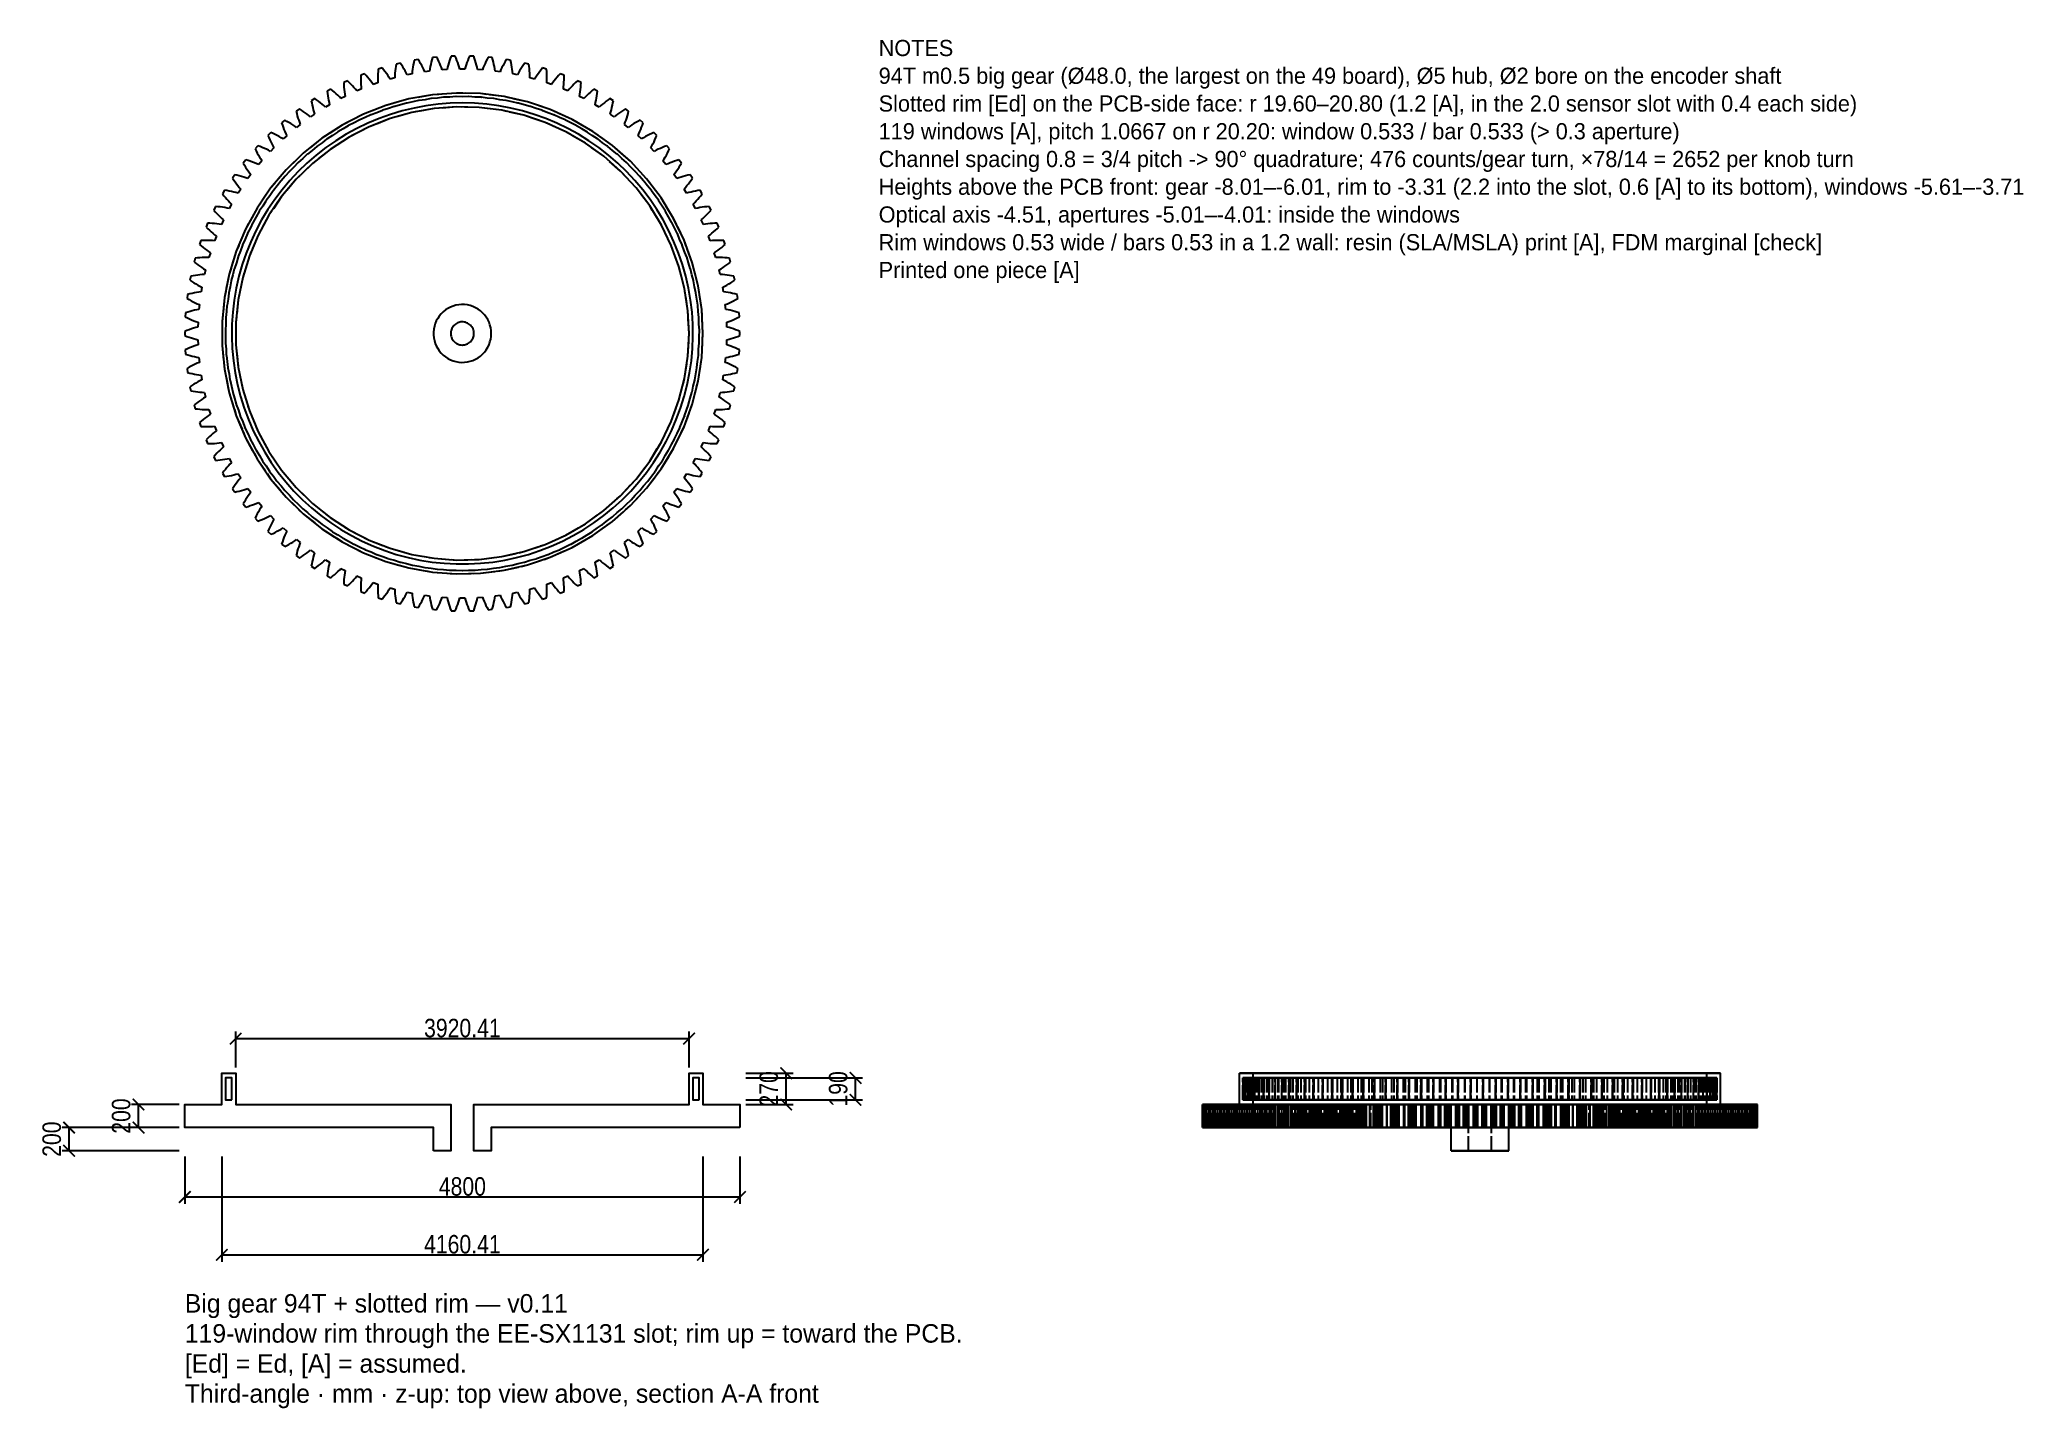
# Model space of a CAD drawing. Header units: millimetres. Extents: x -37 to 135, y -32 to 86.
import ezdxf

# ---------------------------------------------------------------- set-up
doc = ezdxf.new("R2010")
doc.units = ezdxf.units.MM
doc.linetypes.add('DASHED', pattern=[1.524, 1.27, -0.254])
for name, color, linetype in [('DIMS', 3, 'CONTINUOUS'), ('HIDDEN', 8, 'DASHED'), ('TEXT', 7, 'CONTINUOUS'), ('VISIBLE', 7, 'CONTINUOUS')]:
    doc.layers.add(name, color=color, linetype=linetype)
doc.styles.add('OpenSansCondensed-Light', font='OpenSansCondensed-Light.ttf')
doc.dimstyles.new('EZDXF', dxfattribs={"dimtxt": 0.25, "dimasz": 0.175, "dimexe": 0.375, "dimexo": 0.125, "dimgap": 0.1, "dimtad": 1, "dimlfac": 100, "dimzin": 12, "dimdsep": 46, "dimtxsty": 'OpenSansCondensed-Light', "dimblk": 'ARCHTICK', "dimcen": 2.5, "dimazin": 3, "dimtfac": 0.5, "dimtmove": 2, "dimatfit": 3})

msp = doc.modelspace()

# ---------------------------------------------------------------- texts
at = {"layer": 'TEXT'}
for s, height, p in [('NOTES', 1.4, (35.99936, 84.67365)), ('94T m0.5 big gear (Ø48.0, the largest on the 49 board), Ø5 hub, Ø2 bore on the encoder shaft', 1.4, (35.99936, 82.27365)), ('Slotted rim [Ed] on the PCB-side face: r 19.60–20.80 (1.2 [A], in the 2.0 sensor slot with 0.4 each side)', 1.4, (35.99936, 79.87365)), ('119 windows [A], pitch 1.0667 on r 20.20: window 0.533 / bar 0.533 (> 0.3 aperture)', 1.4, (35.99936, 77.47365)), ('Channel spacing 0.8 = 3/4 pitch -> 90° quadrature; 476 counts/gear turn, ×78/14 = 2652 per knob turn', 1.4, (35.99936, 75.07365)), ('Heights above the PCB front: gear -8.01–-6.01, rim to -3.31 (2.2 into the slot, 0.6 [A] to its bottom), windows -5.61–-3.71', 1.4, (35.99936, 72.67365)), ('Optical axis -4.51, apertures -5.01–-4.01: inside the windows', 1.4, (35.99936, 70.27365)), ('Rim windows 0.53 wide / bars 0.53 in a 1.2 wall: resin (SLA/MSLA) print [A], FDM marginal [check]', 1.4, (35.99936, 67.87365)), ('Printed one piece [A]', 1.4, (35.99936, 65.47365)), ('Big gear 94T + slotted rim — v0.11', 1.6, (-23.99936, -24.01)), ('119-window rim through the EE-SX1131 slot; rim up = toward the PCB.', 1.6, (-23.99936, -26.61)), ('[Ed] = Ed, [A] = assumed.', 1.6, (-23.99936, -29.21)), ('Third-angle · mm · z-up: top view above, section A-A front', 1.6, (-23.99936, -31.81))]:
    msp.add_text(s, height=height, dxfattribs=at).set_placement(p)

# ---------------------------------------------------------------- blocks, each defined once
blk = doc.blocks.new('_ARCHTICK')
at = {"color": 0, "linetype": 'BYBLOCK', "const_width": 0.15}
blk.add_lwpolyline([(-0.5, -0.5), (0.5, 0.5)], dxfattribs=at)

# ---------------------------------------------------------------- dimensions: what is measured, and where the dimension line sits
at = {"layer": 'DIMS'}
for base, p1, p2 in [((-19.60207, -0.31), (-19.60207, -3.31), (19.60207, -3.31)), ((-24, -14.01), (-24, -10.01), (24, -10.01)), ((-20.80207, -19.01), (-20.80207, -10.01), (20.80207, -10.01))]:
    msp.add_linear_dim(base=base, p1=p1, p2=p2, dimstyle='EZDXF', override={"dimtxt": 1.6, "dimasz": 1, "dimexe": 0.6, "dimexo": 0.5, "dimdec": 2}, dxfattribs=at).render()
for base, p1, p2 in [((28, -6.01), (24, -6.01), (24, -3.31)), ((34, -5.61), (24, -5.61), (24, -3.71)), ((-28, -8.01), (-24, -8.01), (-24, -6.01)), ((-34, -10.01), (-24, -10.01), (-24, -8.01))]:
    msp.add_linear_dim(base=base, p1=p1, p2=p2, angle=90, dimstyle='EZDXF', override={"dimtxt": 1.6, "dimasz": 1, "dimexe": 0.6, "dimexo": 0.5, "dimdec": 2}, dxfattribs=at).render()

# ---------------------------------------------------------------- linework, layer by layer
at = {"layer": 'HIDDEN'}
for points in [[(-5.39259, 84.06815), (-5.73448, 83.98667)], [(-5.27497, 83.90272), (-5.39259, 84.06815)], [(-4.20879, 84.11943), (-4.24767, 83.92183)], [(-4.16508, 84.31765), (-4.20879, 84.11943)], [(-3.81851, 84.37611), (-4.16508, 84.31765)], [(-3.71221, 84.20319), (-3.81851, 84.37611)], [(-3.61066, 84.02928), (-3.71221, 84.20319)], [(-2.68592, 84.15365), (-2.73288, 83.95945)], [(-2.63393, 84.34821), (-2.68592, 84.15365)], [(-2.57708, 84.54306), (-2.63393, 84.34821)], [(-2.22738, 84.57824), (-2.57708, 84.54306)], [(-2.13286, 84.39862), (-2.22738, 84.57824)], [(-2.04316, 84.21831), (-2.13286, 84.39862)], [(-1.95846, 84.03736), (-2.04316, 84.21831)], [(-1.172, 84.09001), (-1.22653, 83.89945)], [(-1.11218, 84.28063), (-1.172, 84.09001)], [(-1.04731, 84.47128), (-1.11218, 84.28063)], [(-0.97757, 84.66191), (-1.04731, 84.47128)], [(-0.6263, 84.67365), (-0.97757, 84.66191)], [(-0.54399, 84.48811), (-0.6263, 84.67365)], [(-0.46653, 84.30222), (-0.54399, 84.48811)], [(-0.39411, 84.11601), (-0.46653, 84.30222)], [(-0.32698, 83.92953), (-0.39411, 84.11601)], [(0.39411, 84.11601), (0.32698, 83.92953)], [(0.46653, 84.30222), (0.39411, 84.11601)], [(0.54399, 84.48811), (0.46653, 84.30222)], [(0.6263, 84.67365), (0.54399, 84.48811)], [(0.97757, 84.66191), (0.6263, 84.67365)], [(1.04731, 84.47128), (0.97757, 84.66191)], [(1.11218, 84.28063), (1.04731, 84.47128)], [(1.172, 84.09001), (1.11218, 84.28063)], [(1.22653, 83.89945), (1.172, 84.09001)], [(2.04316, 84.21831), (1.95846, 84.03736)], [(2.13286, 84.39862), (2.04316, 84.21831)], [(2.22738, 84.57824), (2.13286, 84.39862)], [(2.57708, 84.54306), (2.22738, 84.57824)], [(2.63393, 84.34821), (2.57708, 84.54306)], [(2.68592, 84.15365), (2.63393, 84.34821)], [(2.73288, 83.95945), (2.68592, 84.15365)], [(3.71221, 84.20319), (3.61066, 84.02928)], [(3.81851, 84.37611), (3.71221, 84.20319)], [(4.16508, 84.31765), (3.81851, 84.37611)], [(4.20879, 84.11943), (4.16508, 84.31765)], [(4.24767, 83.92183), (4.20879, 84.11943)], [(5.39259, 84.06815), (5.27497, 83.90272)], [(5.73448, 83.98667), (5.39259, 84.06815)], [(-9.94276, 82.5254), (-10.26157, 82.37745)], [(-10.26157, 82.37745), (-10.25135, 82.17473)], [(-9.79455, 82.38671), (-9.94276, 82.5254)], [(-9.65066, 82.24581), (-9.79455, 82.38671)], [(-8.78955, 83.0144), (-8.79289, 82.81145)], [(-8.79289, 82.81145), (-8.79164, 82.61007)], [(-8.79164, 82.61007), (-8.78562, 82.41036)], [(-8.46156, 83.14072), (-8.78955, 83.0144)], [(-8.78562, 82.41036), (-8.77462, 82.21247)], [(-8.32295, 82.99245), (-8.46156, 83.14072)], [(-8.18879, 82.84225), (-8.32295, 82.99245)], [(-8.0593, 82.6901), (-8.18879, 82.84225)], [(-7.93471, 82.53595), (-8.0593, 82.6901)], [(-7.81532, 82.37974), (-7.93471, 82.53595)], [(-7.70153, 82.22137), (-7.81532, 82.37974)], [(-7.30498, 82.35907), (-7.70153, 82.22137)], [(-7.31469, 82.94866), (-7.31694, 82.75047)], [(-7.31694, 82.75047), (-7.31382, 82.55388)], [(-7.30736, 83.14832), (-7.31469, 82.94866)], [(-7.31382, 82.55388), (-7.30498, 82.35907)], [(-7.29516, 83.34933), (-7.30736, 83.14832)], [(-7.27827, 83.55161), (-7.29516, 83.34933)], [(-6.94258, 83.65574), (-7.27827, 83.55161)], [(-6.81418, 83.49853), (-6.94258, 83.65574)], [(-6.69035, 83.33971), (-6.81418, 83.49853)], [(-6.57131, 83.17925), (-6.69035, 83.33971)], [(-6.4573, 83.01713), (-6.57131, 83.17925)], [(-6.34861, 82.8533), (-6.4573, 83.01713)], [(-6.24564, 82.68768), (-6.34861, 82.8533)], [(-5.84079, 82.79858), (-6.24564, 82.68768)], [(-5.8366, 82.99355), (-5.84079, 82.79858)], [(-5.82657, 83.1899), (-5.8366, 82.99355)], [(-5.8111, 83.3875), (-5.82657, 83.1899)], [(-5.79045, 83.58622), (-5.8111, 83.3875)], [(-5.76485, 83.78598), (-5.79045, 83.58622)], [(-5.73448, 83.98667), (-5.76485, 83.78598)], [(-5.16203, 83.73598), (-5.27497, 83.90272)], [(-5.05398, 83.56793), (-5.16203, 83.73598)], [(-4.95104, 83.39855), (-5.05398, 83.56793)], [(-4.85354, 83.22782), (-4.95104, 83.39855)], [(-4.76187, 83.0557), (-4.85354, 83.22782)], [(-4.35051, 83.13931), (-4.76187, 83.0557)], [(-4.3333, 83.33357), (-4.35051, 83.13931)], [(-4.31019, 83.52881), (-4.3333, 83.33357)], [(-4.28155, 83.72493), (-4.31019, 83.52881)], [(-4.24767, 83.92183), (-4.28155, 83.72493)], [(-3.51407, 83.85439), (-3.61066, 84.02928)], [(-3.42268, 83.67852), (-3.51407, 83.85439)], [(-3.3368, 83.50166), (-3.42268, 83.67852)], [(-3.25682, 83.32379), (-3.3368, 83.50166)], [(-2.8408, 83.37975), (-3.25682, 83.32379)], [(-2.81066, 83.57242), (-2.8408, 83.37975)], [(-2.77455, 83.76568), (-2.81066, 83.57242)], [(-2.73288, 83.95945), (-2.77455, 83.76568)], [(-1.87902, 83.85577), (-1.95846, 84.03736)], [(-1.80515, 83.67357), (-1.87902, 83.85577)], [(-1.73724, 83.49076), (-1.80515, 83.67357)], [(-1.3184, 83.5188), (-1.73724, 83.49076)], [(-1.27546, 83.70903), (-1.3184, 83.5188)], [(-1.22653, 83.89945), (-1.27546, 83.70903)], [(-0.26544, 83.7428), (-0.32698, 83.92953)], [(-0.20989, 83.55586), (-0.26544, 83.7428)], [(0.20989, 83.55586), (-0.20989, 83.55586)], [(0.26544, 83.7428), (0.20989, 83.55586)], [(0.32698, 83.92953), (0.26544, 83.7428)], [(1.27546, 83.70903), (1.22653, 83.89945)], [(1.3184, 83.5188), (1.27546, 83.70903)], [(1.73724, 83.49076), (1.3184, 83.5188)], [(1.80515, 83.67357), (1.73724, 83.49076)], [(1.87902, 83.85577), (1.80515, 83.67357)], [(1.95846, 84.03736), (1.87902, 83.85577)], [(2.77455, 83.76568), (2.73288, 83.95945)], [(2.81066, 83.57242), (2.77455, 83.76568)], [(2.8408, 83.37975), (2.81066, 83.57242)], [(3.25682, 83.32379), (2.8408, 83.37975)], [(3.3368, 83.50166), (3.25682, 83.32379)], [(3.42268, 83.67852), (3.3368, 83.50166)], [(3.51407, 83.85439), (3.42268, 83.67852)], [(3.61066, 84.02928), (3.51407, 83.85439)], [(4.28155, 83.72493), (4.24767, 83.92183)], [(4.31019, 83.52881), (4.28155, 83.72493)], [(4.3333, 83.33357), (4.31019, 83.52881)], [(4.35051, 83.13931), (4.3333, 83.33357)], [(4.76187, 83.0557), (4.35051, 83.13931)], [(4.85354, 83.22782), (4.76187, 83.0557)], [(4.95104, 83.39855), (4.85354, 83.22782)], [(5.05398, 83.56793), (4.95104, 83.39855)], [(5.16203, 83.73598), (5.05398, 83.56793)], [(5.27497, 83.90272), (5.16203, 83.73598)], [(5.76485, 83.78598), (5.73448, 83.98667)], [(5.79045, 83.58622), (5.76485, 83.78598)], [(5.8111, 83.3875), (5.79045, 83.58622)], [(5.82657, 83.1899), (5.8111, 83.3875)], [(5.8366, 82.99355), (5.82657, 83.1899)], [(5.84079, 82.79858), (5.8366, 82.99355)], [(6.24564, 82.68768), (5.84079, 82.79858)], [(6.34861, 82.8533), (6.24564, 82.68768)], [(6.4573, 83.01713), (6.34861, 82.8533)], [(6.57131, 83.17925), (6.4573, 83.01713)], [(6.69035, 83.33971), (6.57131, 83.17925)], [(6.81418, 83.49853), (6.69035, 83.33971)], [(6.94258, 83.65574), (6.81418, 83.49853)], [(7.27827, 83.55161), (6.94258, 83.65574)], [(7.29516, 83.34933), (7.27827, 83.55161)], [(7.30736, 83.14832), (7.29516, 83.34933)], [(7.30498, 82.35907), (7.31382, 82.55388)], [(7.70153, 82.22137), (7.30498, 82.35907)], [(7.31469, 82.94866), (7.30736, 83.14832)], [(7.31382, 82.55388), (7.31694, 82.75047)], [(7.31694, 82.75047), (7.31469, 82.94866)], [(7.81532, 82.37974), (7.70153, 82.22137)], [(7.93471, 82.53595), (7.81532, 82.37974)], [(8.0593, 82.6901), (7.93471, 82.53595)], [(8.18879, 82.84225), (8.0593, 82.6901)], [(8.32295, 82.99245), (8.18879, 82.84225)], [(8.46156, 83.14072), (8.32295, 82.99245)], [(8.78955, 83.0144), (8.46156, 83.14072)], [(8.77462, 82.21247), (8.78562, 82.41036)], [(8.78562, 82.41036), (8.79164, 82.61007)], [(8.79289, 82.81145), (8.78955, 83.0144)], [(8.79164, 82.61007), (8.79289, 82.81145)], [(9.79455, 82.38671), (9.65066, 82.24581)], [(9.94276, 82.5254), (9.79455, 82.38671)], [(10.26157, 82.37745), (9.94276, 82.5254)], [(10.25135, 82.17473), (10.26157, 82.37745)], [(20.80207, 60.68183), (20.6987, 62.75304), (20.38961, 64.80368), (19.87789, 66.81334), (19.16861, 68.76207), (18.26882, 70.6305), (17.18747, 72.40005), (15.93531, 74.05314), (14.52477, 75.57334), (12.96988, 76.94554), (11.28608, 78.1561), (9.49012, 79.193), (7.59985, 80.04592), (5.63404, 80.7064), (3.61224, 81.16786), (1.55454, 81.42573), (-0.51861, 81.47743), (-2.58661, 81.32245), (-4.6289, 80.96234), (-6.62518, 80.40067), (-8.55562, 79.64303), (-10.40103, 78.69695), (-12.14307, 77.57182), (-13.76443, 76.27883), (-15.24899, 74.83083), (-16.582, 73.24221), (-17.75021, 71.52876), (-18.74201, 69.70751), (-19.54755, 67.79655), (-20.15881, 65.81489), (-20.56973, 63.78221), (-20.77621, 61.71872), (-20.77621, 59.64493), (-20.56973, 57.58144), (-20.15881, 55.54876), (-19.54755, 53.5671), (-18.74201, 51.65615), (-17.75021, 49.8349), (-16.582, 48.12145), (-15.24899, 46.53283), (-13.76443, 45.08483), (-12.14307, 43.79184), (-10.40103, 42.66671), (-8.55562, 41.72062), (-6.62518, 40.96298), (-4.6289, 40.40131), (-2.58661, 40.0412), (-0.51861, 39.88623), (1.55454, 39.93793), (3.61224, 40.19579), (5.63404, 40.65725), (7.59985, 41.31773), (9.49012, 42.17065), (11.28608, 43.20755), (12.96988, 44.41812), (14.52477, 45.79032), (15.93531, 47.31052), (17.18747, 48.96361), (18.26882, 50.73316), (19.16861, 52.60158), (19.87789, 54.55031), (20.38961, 56.55998), (20.6987, 58.61061), (20.80207, 60.68183)], [(-12.76551, 81.00526), (-13.06176, 80.81614)], [(-13.06176, 80.81614), (-13.02461, 80.61659)], [(-13.02461, 80.61659), (-12.98327, 80.41949)], [(-12.60013, 80.88756), (-12.76551, 81.00526)], [(-12.43875, 80.7671), (-12.60013, 80.88756)], [(-12.28155, 80.64379), (-12.43875, 80.7671)], [(-12.12875, 80.51755), (-12.28155, 80.64379)], [(-11.37954, 81.81252), (-11.68776, 81.64361)], [(-11.68776, 81.64361), (-11.66403, 81.44202)], [(-11.66403, 81.44202), (-11.63594, 81.2426)], [(-11.63594, 81.2426), (-11.60336, 81.04548)], [(-11.60336, 81.04548), (-11.56608, 80.85082)], [(-11.56608, 80.85082), (-11.52387, 80.6588)], [(-11.52387, 80.6588), (-11.4764, 80.46965)], [(-11.2224, 81.68404), (-11.37954, 81.81252)], [(-11.06942, 81.55306), (-11.2224, 81.68404)], [(-10.92081, 81.41953), (-11.06942, 81.55306)], [(-10.77678, 81.28337), (-10.92081, 81.41953)], [(-10.63764, 81.14446), (-10.77678, 81.28337)], [(-10.50375, 81.00267), (-10.63764, 81.14446)], [(-10.12909, 81.192), (-10.50375, 81.00267)], [(-10.25135, 82.17473), (-10.23665, 81.97388)], [(-10.23665, 81.97388), (-10.2173, 81.77503)], [(-10.2173, 81.77503), (-10.19311, 81.57831)], [(-10.19311, 81.57831), (-10.16382, 81.38389)], [(-10.16382, 81.38389), (-10.12909, 81.192)], [(-9.51129, 82.10265), (-9.65066, 82.24581)], [(-9.37669, 81.95717), (-9.51129, 82.10265)], [(-9.24713, 81.80928), (-9.37669, 81.95717)], [(-9.12301, 81.65887), (-9.24713, 81.80928)], [(-8.73655, 81.82274), (-9.12301, 81.65887)], [(-8.77462, 82.21247), (-8.75838, 82.01653)], [(-8.75838, 82.01653), (-8.73655, 81.82274)], [(-4.29242, 80.70272), (-4.80642, 80.60664)], [(-4.29242, 80.70272), (-4.80642, 80.60664)], [(-3.7842, 80.8258), (-4.29242, 80.70272)], [(-3.7842, 80.8258), (-4.29242, 80.70272)], [(-3.76637, 80.83012), (-3.78446, 80.82772)], [(-3.76637, 80.83012), (-3.78446, 80.82772)], [(-3.7842, 80.8258), (-3.78446, 80.82772)], [(-3.7842, 80.8258), (-3.78446, 80.82772)], [(-3.74863, 80.83441), (-3.76637, 80.83012)], [(-3.74863, 80.83441), (-3.76637, 80.83012)], [(-3.74818, 80.83253), (-3.74863, 80.83441)], [(-3.74818, 80.83253), (-3.74863, 80.83441)], [(-3.22982, 80.90136), (-3.74818, 80.83253)], [(-3.22982, 80.90136), (-3.74818, 80.83253)], [(-2.71582, 80.99744), (-3.22982, 80.90136)], [(-2.71582, 80.99744), (-3.22982, 80.90136)], [(-2.69779, 81.00081), (-2.71598, 80.99937)], [(-2.69779, 81.00081), (-2.71598, 80.99937)], [(-2.71582, 80.99744), (-2.71598, 80.99937)], [(-2.71582, 80.99744), (-2.71598, 80.99937)], [(-2.67985, 81.00417), (-2.69779, 81.00081)], [(-2.67985, 81.00417), (-2.69779, 81.00081)], [(-2.67949, 81.00226), (-2.67985, 81.00417)], [(-2.67949, 81.00226), (-2.67985, 81.00417)], [(-2.15823, 81.04363), (-2.67949, 81.00226)], [(-2.15823, 81.04363), (-2.67949, 81.00226)], [(-1.63988, 81.11246), (-2.15823, 81.04363)], [(-1.63988, 81.11246), (-2.15823, 81.04363)], [(-1.62169, 81.11487), (-1.63993, 81.11439)], [(-1.62169, 81.11487), (-1.63993, 81.11439)], [(-1.63988, 81.11246), (-1.63993, 81.11439)], [(-1.63988, 81.11246), (-1.63993, 81.11439)], [(-1.6036, 81.11727), (-1.62169, 81.11487)], [(-1.6036, 81.11727), (-1.62169, 81.11487)], [(-1.60334, 81.11536), (-1.6036, 81.11727)], [(-1.60334, 81.11536), (-1.6036, 81.11727)], [(-1.08062, 81.12916), (-1.60334, 81.11536)], [(-1.08062, 81.12916), (-1.60334, 81.11536)], [(-0.55936, 81.17053), (-1.08062, 81.12916)], [(-0.55936, 81.17053), (-1.08062, 81.12916)], [(0, 80.62418), (-1.05246, 80.59638)], [(0, 80.62418), (-1.05246, 80.59638)], [(-0.55936, 81.17053), (-0.55931, 81.17246)], [(-0.55936, 81.17053), (-0.55931, 81.17246)], [(-0.54106, 81.17198), (-0.55931, 81.17246)], [(-0.54106, 81.17198), (-0.55931, 81.17246)], [(-0.52287, 81.17343), (-0.54106, 81.17198)], [(-0.52287, 81.17343), (-0.54106, 81.17198)], [(-0.52272, 81.1715), (-0.52287, 81.17343)], [(-0.52272, 81.1715), (-0.52287, 81.17343)], [(0, 81.1577), (-0.52272, 81.1715)], [(0, 81.1577), (-0.52272, 81.1715)], [(0.52272, 81.1715), (0, 81.1577)], [(0.52272, 81.1715), (0, 81.1577)], [(1.05246, 80.59638), (0, 80.62418)], [(1.05246, 80.59638), (0, 80.62418)], [(0.52272, 81.1715), (0.52287, 81.17343)], [(0.52272, 81.1715), (0.52287, 81.17343)], [(0.54106, 81.17198), (0.52287, 81.17343)], [(0.54106, 81.17198), (0.52287, 81.17343)], [(0.55931, 81.17246), (0.54106, 81.17198)], [(0.55931, 81.17246), (0.54106, 81.17198)], [(0.55936, 81.17053), (0.55931, 81.17246)], [(0.55936, 81.17053), (0.55931, 81.17246)], [(1.08062, 81.12916), (0.55936, 81.17053)], [(1.08062, 81.12916), (0.55936, 81.17053)], [(1.60334, 81.11536), (1.08062, 81.12916)], [(1.60334, 81.11536), (1.08062, 81.12916)], [(1.60334, 81.11536), (1.6036, 81.11727)], [(1.60334, 81.11536), (1.6036, 81.11727)], [(1.62169, 81.11487), (1.6036, 81.11727)], [(1.62169, 81.11487), (1.6036, 81.11727)], [(1.63993, 81.11439), (1.62169, 81.11487)], [(1.63993, 81.11439), (1.62169, 81.11487)], [(1.63988, 81.11246), (1.63993, 81.11439)], [(1.63988, 81.11246), (1.63993, 81.11439)], [(2.15823, 81.04363), (1.63988, 81.11246)], [(2.15823, 81.04363), (1.63988, 81.11246)], [(2.67949, 81.00226), (2.15823, 81.04363)], [(2.67949, 81.00226), (2.15823, 81.04363)], [(2.67949, 81.00226), (2.67985, 81.00417)], [(2.67949, 81.00226), (2.67985, 81.00417)], [(2.69779, 81.00081), (2.67985, 81.00417)], [(2.69779, 81.00081), (2.67985, 81.00417)], [(2.71598, 80.99937), (2.69779, 81.00081)], [(2.71598, 80.99937), (2.69779, 81.00081)], [(2.71582, 80.99744), (2.71598, 80.99937)], [(2.71582, 80.99744), (2.71598, 80.99937)], [(3.22982, 80.90136), (2.71582, 80.99744)], [(3.22982, 80.90136), (2.71582, 80.99744)], [(3.74818, 80.83253), (3.22982, 80.90136)], [(3.74818, 80.83253), (3.22982, 80.90136)], [(3.74818, 80.83253), (3.74863, 80.83441)], [(3.74818, 80.83253), (3.74863, 80.83441)], [(3.76637, 80.83012), (3.74863, 80.83441)], [(3.76637, 80.83012), (3.74863, 80.83441)], [(3.78446, 80.82772), (3.76637, 80.83012)], [(3.78446, 80.82772), (3.76637, 80.83012)], [(3.7842, 80.8258), (3.78446, 80.82772)], [(3.7842, 80.8258), (3.78446, 80.82772)], [(4.29242, 80.70272), (3.7842, 80.8258)], [(4.29242, 80.70272), (3.7842, 80.8258)], [(4.80642, 80.60664), (4.29242, 80.70272)], [(4.80642, 80.60664), (4.29242, 80.70272)], [(8.73655, 81.82274), (8.75838, 82.01653)], [(9.12301, 81.65887), (8.73655, 81.82274)], [(8.75838, 82.01653), (8.77462, 82.21247)], [(9.24713, 81.80928), (9.12301, 81.65887)], [(9.37669, 81.95717), (9.24713, 81.80928)], [(9.51129, 82.10265), (9.37669, 81.95717)], [(9.65066, 82.24581), (9.51129, 82.10265)], [(10.12909, 81.192), (10.16382, 81.38389)], [(10.50375, 81.00267), (10.12909, 81.192)], [(10.16382, 81.38389), (10.19311, 81.57831)], [(10.19311, 81.57831), (10.2173, 81.77503)], [(10.2173, 81.77503), (10.23665, 81.97388)], [(10.23665, 81.97388), (10.25135, 82.17473)], [(10.63764, 81.14446), (10.50375, 81.00267)], [(10.77678, 81.28337), (10.63764, 81.14446)], [(10.92081, 81.41953), (10.77678, 81.28337)], [(11.06942, 81.55306), (10.92081, 81.41953)], [(11.2224, 81.68404), (11.06942, 81.55306)], [(11.37954, 81.81252), (11.2224, 81.68404)], [(11.68776, 81.64361), (11.37954, 81.81252)], [(11.4764, 80.46965), (11.52387, 80.6588)], [(11.52387, 80.6588), (11.56608, 80.85082)], [(11.56608, 80.85082), (11.60336, 81.04548)], [(11.60336, 81.04548), (11.63594, 81.2426)], [(11.63594, 81.2426), (11.66403, 81.44202)], [(11.66403, 81.44202), (11.68776, 81.64361)], [(12.28155, 80.64379), (12.12875, 80.51755)], [(12.43875, 80.7671), (12.28155, 80.64379)], [(12.60013, 80.88756), (12.43875, 80.7671)], [(12.76551, 81.00526), (12.60013, 80.88756)], [(13.06176, 80.81614), (12.76551, 81.00526)], [(12.98327, 80.41949), (13.02461, 80.61659)], [(13.02461, 80.61659), (13.06176, 80.81614)], [(19.60207, 60.68183), (19.50466, 62.63356), (19.21341, 64.5659), (18.7312, 66.45964), (18.06284, 68.29595), (17.21496, 70.05659), (16.19599, 71.72406), (15.01605, 73.28179), (13.68688, 74.7143), (12.22169, 76.00734), (10.63503, 77.14807), (8.94267, 78.12515), (7.16144, 78.92888), (5.30903, 79.55125), (3.40386, 79.98609), (1.46486, 80.22908), (-0.48869, 80.2778), (-2.43739, 80.13177), (-4.36187, 79.79243), (-6.243, 79.26316), (-8.06208, 78.54923), (-9.80103, 77.65771), (-11.44258, 76.59749), (-12.97041, 75.37909), (-14.36933, 74.01462), (-15.62544, 72.51764), (-16.72627, 70.90303), (-17.66085, 69.18684), (-18.41992, 67.38613), (-18.99592, 65.51878), (-19.38313, 63.60336), (-19.5777, 61.65891), (-19.5777, 59.70474), (-19.38313, 57.76029), (-18.99592, 55.84487), (-18.41992, 53.97752), (-17.66085, 52.17681), (-16.72627, 50.46062), (-15.62544, 48.84601), (-14.36933, 47.34904), (-12.97041, 45.98457), (-11.44258, 44.76616), (-9.80103, 43.70594), (-8.06208, 42.81443), (-6.243, 42.10049), (-4.36187, 41.57122), (-2.43739, 41.23189), (-0.48869, 41.08585), (1.46486, 41.13457), (3.40386, 41.37756), (5.30903, 41.8124), (7.16144, 42.43478), (8.94267, 43.2385), (10.63503, 44.21558), (12.22169, 45.35631), (13.68688, 46.64936), (15.01605, 48.08186), (16.19599, 49.63959), (17.21496, 51.30706), (18.06284, 53.0677), (18.7312, 54.90402), (19.21341, 56.79775), (19.50466, 58.73009), (19.60207, 60.68183)], [(-15.36045, 79.12245), (-15.62885, 78.89553)], [(-15.18087, 79.02785), (-15.36045, 79.12245)], [(-15.00487, 78.92996), (-15.18087, 79.02785)], [(-14.83263, 78.82871), (-15.00487, 78.92996)], [(-14.09445, 80.10723), (-14.37741, 79.89875)], [(-14.37741, 79.89875), (-14.32702, 79.70212)], [(-14.32702, 79.70212), (-14.2726, 79.50823)], [(-14.2726, 79.50823), (-14.21404, 79.31721)], [(-14.21404, 79.31721), (-14.15115, 79.12925)], [(-14.15115, 79.12925), (-14.08372, 78.94457)], [(-13.92159, 80.00085), (-14.09445, 80.10723)], [(-14.08372, 78.94457), (-14.01146, 78.76343)], [(-13.75252, 79.89143), (-13.92159, 80.00085)], [(-13.58743, 79.7789), (-13.75252, 79.89143)], [(-13.42654, 79.66314), (-13.58743, 79.7789)], [(-13.27013, 79.54403), (-13.42654, 79.66314)], [(-13.11853, 79.42135), (-13.27013, 79.54403)], [(-12.77246, 79.65892), (-13.11853, 79.42135)], [(-12.98327, 80.41949), (-12.93759, 80.22499)], [(-12.93759, 80.22499), (-12.88739, 80.03325)], [(-12.88739, 80.03325), (-12.83245, 79.84447)], [(-12.83245, 79.84447), (-12.77246, 79.65892)], [(-11.98064, 80.38825), (-12.12875, 80.51755)], [(-11.83758, 80.25572), (-11.98064, 80.38825)], [(-11.4764, 80.46965), (-11.83758, 80.25572)], [(-8.90953, 79.14043), (-9.36802, 78.889)], [(-8.90953, 79.14043), (-9.36802, 78.889)], [(-8.89344, 79.14925), (-8.91028, 79.14222)], [(-8.89344, 79.14925), (-8.91028, 79.14222)], [(-8.90953, 79.14043), (-8.91028, 79.14222)], [(-8.90953, 79.14043), (-8.91028, 79.14222)], [(-8.87744, 79.15803), (-8.89344, 79.14925)], [(-8.87744, 79.15803), (-8.89344, 79.14925)], [(-8.87651, 79.15633), (-8.87744, 79.15803)], [(-8.87651, 79.15633), (-8.87744, 79.15803)], [(-8.39408, 79.35803), (-8.87651, 79.15633)], [(-8.39408, 79.35803), (-8.87651, 79.15633)], [(-7.92296, 79.58491), (-8.39408, 79.35803)], [(-7.92296, 79.58491), (-8.39408, 79.35803)], [(-7.20401, 79.27751), (-8.17536, 78.8714)], [(-7.20401, 79.27751), (-8.17536, 78.8714)], [(-7.90643, 79.59287), (-7.92361, 79.58673)], [(-7.90643, 79.59287), (-7.92361, 79.58673)], [(-7.92296, 79.58491), (-7.92361, 79.58673)], [(-7.92296, 79.58491), (-7.92361, 79.58673)], [(-7.88998, 79.60079), (-7.90643, 79.59287)], [(-7.88998, 79.60079), (-7.90643, 79.59287)], [(-7.88915, 79.59905), (-7.88998, 79.60079)], [(-7.88915, 79.59905), (-7.88998, 79.60079)], [(-7.39674, 79.77501), (-7.88915, 79.59905)], [(-7.39674, 79.77501), (-7.88915, 79.59905)], [(-6.9143, 79.9767), (-7.39674, 79.77501)], [(-6.9143, 79.9767), (-7.39674, 79.77501)], [(-6.21257, 79.63179), (-7.20401, 79.27751)], [(-6.21257, 79.63179), (-7.20401, 79.27751)], [(-6.89737, 79.98378), (-6.91485, 79.97856)], [(-6.89737, 79.98378), (-6.91485, 79.97856)], [(-6.9143, 79.9767), (-6.91485, 79.97856)], [(-6.9143, 79.9767), (-6.91485, 79.97856)], [(-6.88053, 79.99082), (-6.89737, 79.98378)], [(-6.88053, 79.99082), (-6.89737, 79.98378)], [(-6.87979, 79.98904), (-6.88053, 79.99082)], [(-6.87979, 79.98904), (-6.88053, 79.99082)], [(-6.37878, 80.13876), (-6.87979, 79.98904)], [(-6.37878, 80.13876), (-6.87979, 79.98904)], [(-5.88637, 80.31472), (-6.37878, 80.13876)], [(-5.88637, 80.31472), (-6.37878, 80.13876)], [(-5.20383, 79.93326), (-6.21257, 79.63179)], [(-5.20383, 79.93326), (-6.21257, 79.63179)], [(-5.86909, 80.3209), (-5.88683, 80.3166)], [(-5.86909, 80.3209), (-5.88683, 80.3166)], [(-5.88637, 80.31472), (-5.88683, 80.3166)], [(-5.88637, 80.31472), (-5.88683, 80.3166)], [(-5.85191, 80.32704), (-5.86909, 80.3209)], [(-5.85191, 80.32704), (-5.86909, 80.3209)], [(-5.85126, 80.32521), (-5.85191, 80.32704)], [(-5.85126, 80.32521), (-5.85191, 80.32704)], [(-5.34304, 80.44829), (-5.85126, 80.32521)], [(-5.34304, 80.44829), (-5.85126, 80.32521)], [(-4.84203, 80.59802), (-5.34304, 80.44829)], [(-4.84203, 80.59802), (-5.34304, 80.44829)], [(-4.18057, 80.18106), (-5.20383, 79.93326)], [(-4.18057, 80.18106), (-5.20383, 79.93326)], [(-4.82445, 80.60327), (-4.84239, 80.59992)], [(-4.82445, 80.60327), (-4.84239, 80.59992)], [(-4.84203, 80.59802), (-4.84239, 80.59992)], [(-4.84203, 80.59802), (-4.84239, 80.59992)], [(-4.80697, 80.60849), (-4.82445, 80.60327)], [(-4.80697, 80.60849), (-4.82445, 80.60327)], [(-4.80642, 80.60664), (-4.80697, 80.60849)], [(-4.80642, 80.60664), (-4.80697, 80.60849)], [(-3.14567, 80.37452), (-4.18057, 80.18106)], [(-3.14567, 80.37452), (-4.18057, 80.18106)], [(-2.102, 80.51309), (-3.14567, 80.37452)], [(-2.102, 80.51309), (-3.14567, 80.37452)], [(-1.05246, 80.59638), (-2.102, 80.51309)], [(-1.05246, 80.59638), (-2.102, 80.51309)], [(2.102, 80.51309), (1.05246, 80.59638)], [(2.102, 80.51309), (1.05246, 80.59638)], [(3.14567, 80.37452), (2.102, 80.51309)], [(3.14567, 80.37452), (2.102, 80.51309)], [(4.18057, 80.18106), (3.14567, 80.37452)], [(4.18057, 80.18106), (3.14567, 80.37452)], [(5.20383, 79.93326), (4.18057, 80.18106)], [(5.20383, 79.93326), (4.18057, 80.18106)], [(4.80642, 80.60664), (4.80697, 80.60849)], [(4.80642, 80.60664), (4.80697, 80.60849)], [(4.82445, 80.60327), (4.80697, 80.60849)], [(4.82445, 80.60327), (4.80697, 80.60849)], [(4.84239, 80.59992), (4.82445, 80.60327)], [(4.84239, 80.59992), (4.82445, 80.60327)], [(4.84203, 80.59802), (4.84239, 80.59992)], [(4.84203, 80.59802), (4.84239, 80.59992)], [(5.34304, 80.44829), (4.84203, 80.59802)], [(5.34304, 80.44829), (4.84203, 80.59802)], [(6.21257, 79.63179), (5.20383, 79.93326)], [(6.21257, 79.63179), (5.20383, 79.93326)], [(5.85126, 80.32521), (5.34304, 80.44829)], [(5.85126, 80.32521), (5.34304, 80.44829)], [(5.85126, 80.32521), (5.85191, 80.32704)], [(5.85126, 80.32521), (5.85191, 80.32704)], [(5.86909, 80.3209), (5.85191, 80.32704)], [(5.86909, 80.3209), (5.85191, 80.32704)], [(5.88683, 80.3166), (5.86909, 80.3209)], [(5.88683, 80.3166), (5.86909, 80.3209)], [(5.88637, 80.31472), (5.88683, 80.3166)], [(5.88637, 80.31472), (5.88683, 80.3166)], [(6.37878, 80.13876), (5.88637, 80.31472)], [(6.37878, 80.13876), (5.88637, 80.31472)], [(7.20401, 79.27751), (6.21257, 79.63179)], [(7.20401, 79.27751), (6.21257, 79.63179)], [(6.87979, 79.98904), (6.37878, 80.13876)], [(6.87979, 79.98904), (6.37878, 80.13876)], [(6.87979, 79.98904), (6.88053, 79.99082)], [(6.87979, 79.98904), (6.88053, 79.99082)], [(6.89737, 79.98378), (6.88053, 79.99082)], [(6.89737, 79.98378), (6.88053, 79.99082)], [(6.91485, 79.97856), (6.89737, 79.98378)], [(6.91485, 79.97856), (6.89737, 79.98378)], [(6.9143, 79.9767), (6.91485, 79.97856)], [(6.9143, 79.9767), (6.91485, 79.97856)], [(7.39674, 79.77501), (6.9143, 79.9767)], [(7.39674, 79.77501), (6.9143, 79.9767)], [(8.17536, 78.8714), (7.20401, 79.27751)], [(8.17536, 78.8714), (7.20401, 79.27751)], [(7.88915, 79.59905), (7.39674, 79.77501)], [(7.88915, 79.59905), (7.39674, 79.77501)], [(7.88915, 79.59905), (7.88998, 79.60079)], [(7.88915, 79.59905), (7.88998, 79.60079)], [(7.90643, 79.59287), (7.88998, 79.60079)], [(7.90643, 79.59287), (7.88998, 79.60079)], [(7.92361, 79.58673), (7.90643, 79.59287)], [(7.92361, 79.58673), (7.90643, 79.59287)], [(7.92296, 79.58491), (7.92361, 79.58673)], [(7.92296, 79.58491), (7.92361, 79.58673)], [(8.39408, 79.35803), (7.92296, 79.58491)], [(8.39408, 79.35803), (7.92296, 79.58491)], [(8.87651, 79.15633), (8.39408, 79.35803)], [(8.87651, 79.15633), (8.39408, 79.35803)], [(8.87651, 79.15633), (8.87744, 79.15803)], [(8.87651, 79.15633), (8.87744, 79.15803)], [(8.89344, 79.14925), (8.87744, 79.15803)], [(8.89344, 79.14925), (8.87744, 79.15803)], [(8.91028, 79.14222), (8.89344, 79.14925)], [(8.91028, 79.14222), (8.89344, 79.14925)], [(8.90953, 79.14043), (8.91028, 79.14222)], [(8.90953, 79.14043), (8.91028, 79.14222)], [(9.36802, 78.889), (8.90953, 79.14043)], [(9.36802, 78.889), (8.90953, 79.14043)], [(11.83758, 80.25572), (11.4764, 80.46965)], [(11.98064, 80.38825), (11.83758, 80.25572)], [(12.12875, 80.51755), (11.98064, 80.38825)], [(12.77246, 79.65892), (12.83245, 79.84447)], [(13.11853, 79.42135), (12.77246, 79.65892)], [(12.83245, 79.84447), (12.88739, 80.03325)], [(12.88739, 80.03325), (12.93759, 80.22499)], [(12.93759, 80.22499), (12.98327, 80.41949)], [(13.27013, 79.54403), (13.11853, 79.42135)], [(13.42654, 79.66314), (13.27013, 79.54403)], [(13.58743, 79.7789), (13.42654, 79.66314)], [(13.75252, 79.89143), (13.58743, 79.7789)], [(13.92159, 80.00085), (13.75252, 79.89143)], [(14.09445, 80.10723), (13.92159, 80.00085)], [(14.01146, 78.76343), (14.08372, 78.94457)], [(14.08372, 78.94457), (14.15115, 79.12925)], [(14.37741, 79.89875), (14.09445, 80.10723)], [(14.15115, 79.12925), (14.21404, 79.31721)], [(14.21404, 79.31721), (14.2726, 79.50823)], [(14.2726, 79.50823), (14.32702, 79.70212)], [(14.32702, 79.70212), (14.37741, 79.89875)], [(15.00487, 78.92996), (14.83263, 78.82871)], [(15.18087, 79.02785), (15.00487, 78.92996)], [(15.36045, 79.12245), (15.18087, 79.02785)], [(15.62885, 78.89553), (15.36045, 79.12245)], [(-16.55785, 78.0553), (-16.81049, 77.81096)], [(-16.81049, 77.81096), (-16.73434, 77.62281)], [(-16.73434, 77.62281), (-16.65457, 77.4379)], [(-16.65457, 77.4379), (-16.57106, 77.25639)], [(-16.57106, 77.25639), (-16.48368, 77.07849)], [(-16.37235, 77.97291), (-16.55785, 78.0553)], [(-16.1902, 77.887), (-16.37235, 77.97291)], [(-16.01159, 77.79748), (-16.1902, 77.887)], [(-15.83671, 77.7042), (-16.01159, 77.79748)], [(-15.66581, 77.60699), (-15.83671, 77.7042)], [(-15.49922, 77.50562), (-15.66581, 77.60699)], [(-15.62885, 78.89553), (-15.56544, 78.70271)], [(-15.56544, 78.70271), (-15.4982, 78.51288)], [(-15.18789, 77.78719), (-15.49922, 77.50562)], [(-15.4982, 78.51288), (-15.427, 78.3262)], [(-15.427, 78.3262), (-15.3517, 78.14287)], [(-15.3517, 78.14287), (-15.27209, 77.9631)], [(-15.27209, 77.9631), (-15.18789, 77.78719)], [(-14.66437, 78.72396), (-14.83263, 78.82871)], [(-14.50035, 78.61556), (-14.66437, 78.72396)], [(-14.3409, 78.50328), (-14.50035, 78.61556)], [(-14.01146, 78.76343), (-14.3409, 78.50328)], [(-11.70962, 77.50397), (-12.12271, 77.18337)], [(-11.70962, 77.50397), (-12.12271, 77.18337)], [(-10.9422, 77.35412), (-11.80684, 76.75341)], [(-10.9422, 77.35412), (-11.80684, 76.75341)], [(-11.69512, 77.51523), (-11.71064, 77.50562)], [(-11.69512, 77.51523), (-11.71064, 77.50562)], [(-11.70962, 77.50397), (-11.71064, 77.50562)], [(-11.70962, 77.50397), (-11.71064, 77.50562)], [(-11.68071, 77.52641), (-11.69512, 77.51523)], [(-11.68071, 77.52641), (-11.69512, 77.51523)], [(-11.67952, 77.52489), (-11.68071, 77.52641)], [(-11.67952, 77.52489), (-11.68071, 77.52641)], [(-11.23494, 77.80016), (-11.67952, 77.52489)], [(-11.23494, 77.80016), (-11.67952, 77.52489)], [(-10.80551, 78.09851), (-11.23494, 77.80016)], [(-10.80551, 78.09851), (-11.23494, 77.80016)], [(-10.04707, 77.90837), (-10.9422, 77.35412)], [(-10.04707, 77.90837), (-10.9422, 77.35412)], [(-10.79044, 78.10898), (-10.80644, 78.10021)], [(-10.79044, 78.10898), (-10.80644, 78.10021)], [(-10.80551, 78.09851), (-10.80644, 78.10021)], [(-10.80551, 78.09851), (-10.80644, 78.10021)], [(-10.77545, 78.11939), (-10.79044, 78.10898)], [(-10.77545, 78.11939), (-10.79044, 78.10898)], [(-10.77435, 78.1178), (-10.77545, 78.11939)], [(-10.77435, 78.1178), (-10.77545, 78.11939)], [(-10.31586, 78.36923), (-10.77435, 78.1178)], [(-10.31586, 78.36923), (-10.77435, 78.1178)], [(-9.87128, 78.6445), (-10.31586, 78.36923)], [(-9.87128, 78.6445), (-10.31586, 78.36923)], [(-9.12393, 78.4146), (-10.04707, 77.90837)], [(-9.12393, 78.4146), (-10.04707, 77.90837)], [(-9.85568, 78.65416), (-9.87212, 78.64625)], [(-9.85568, 78.65416), (-9.87212, 78.64625)], [(-9.87128, 78.6445), (-9.87212, 78.64625)], [(-9.87128, 78.6445), (-9.87212, 78.64625)], [(-9.84016, 78.66377), (-9.85568, 78.65416)], [(-9.84016, 78.66377), (-9.85568, 78.65416)], [(-9.83914, 78.66213), (-9.84016, 78.66377)], [(-9.83914, 78.66213), (-9.84016, 78.66377)], [(-9.36802, 78.889), (-9.83914, 78.66213)], [(-9.36802, 78.889), (-9.83914, 78.66213)], [(-8.17536, 78.8714), (-9.12393, 78.4146)], [(-8.17536, 78.8714), (-9.12393, 78.4146)], [(9.12393, 78.4146), (8.17536, 78.8714)], [(9.12393, 78.4146), (8.17536, 78.8714)], [(10.04707, 77.90837), (9.12393, 78.4146)], [(10.04707, 77.90837), (9.12393, 78.4146)], [(9.83914, 78.66213), (9.36802, 78.889)], [(9.83914, 78.66213), (9.36802, 78.889)], [(9.83914, 78.66213), (9.84016, 78.66377)], [(9.83914, 78.66213), (9.84016, 78.66377)], [(9.85568, 78.65416), (9.84016, 78.66377)], [(9.85568, 78.65416), (9.84016, 78.66377)], [(9.87212, 78.64625), (9.85568, 78.65416)], [(9.87212, 78.64625), (9.85568, 78.65416)], [(9.87128, 78.6445), (9.87212, 78.64625)], [(9.87128, 78.6445), (9.87212, 78.64625)], [(10.31586, 78.36923), (9.87128, 78.6445)], [(10.31586, 78.36923), (9.87128, 78.6445)], [(10.9422, 77.35412), (10.04707, 77.90837)], [(10.9422, 77.35412), (10.04707, 77.90837)], [(10.77435, 78.1178), (10.31586, 78.36923)], [(10.77435, 78.1178), (10.31586, 78.36923)], [(10.77435, 78.1178), (10.77545, 78.11939)], [(10.77435, 78.1178), (10.77545, 78.11939)], [(10.79044, 78.10898), (10.77545, 78.11939)], [(10.79044, 78.10898), (10.77545, 78.11939)], [(10.80644, 78.10021), (10.79044, 78.10898)], [(10.80644, 78.10021), (10.79044, 78.10898)], [(10.80551, 78.09851), (10.80644, 78.10021)], [(10.80551, 78.09851), (10.80644, 78.10021)], [(11.23494, 77.80016), (10.80551, 78.09851)], [(11.23494, 77.80016), (10.80551, 78.09851)], [(11.80684, 76.75341), (10.9422, 77.35412)], [(11.80684, 76.75341), (10.9422, 77.35412)], [(11.67952, 77.52489), (11.23494, 77.80016)], [(11.67952, 77.52489), (11.23494, 77.80016)], [(11.67952, 77.52489), (11.68071, 77.52641)], [(11.67952, 77.52489), (11.68071, 77.52641)], [(11.69512, 77.51523), (11.68071, 77.52641)], [(11.69512, 77.51523), (11.68071, 77.52641)], [(11.71064, 77.50562), (11.69512, 77.51523)], [(11.71064, 77.50562), (11.69512, 77.51523)], [(11.70962, 77.50397), (11.71064, 77.50562)], [(11.70962, 77.50397), (11.71064, 77.50562)], [(12.12271, 77.18337), (11.70962, 77.50397)], [(12.12271, 77.18337), (11.70962, 77.50397)], [(14.3409, 78.50328), (14.01146, 78.76343)], [(14.50035, 78.61556), (14.3409, 78.50328)], [(14.66437, 78.72396), (14.50035, 78.61556)], [(14.83263, 78.82871), (14.66437, 78.72396)], [(15.18789, 77.78719), (15.27209, 77.9631)], [(15.49922, 77.50562), (15.18789, 77.78719)], [(15.27209, 77.9631), (15.3517, 78.14287)], [(15.3517, 78.14287), (15.427, 78.3262)], [(15.427, 78.3262), (15.4982, 78.51288)], [(15.4982, 78.51288), (15.56544, 78.70271)], [(15.66581, 77.60699), (15.49922, 77.50562)], [(15.56544, 78.70271), (15.62885, 78.89553)], [(15.83671, 77.7042), (15.66581, 77.60699)], [(16.01159, 77.79748), (15.83671, 77.7042)], [(16.1902, 77.887), (16.01159, 77.79748)], [(16.37235, 77.97291), (16.1902, 77.887)], [(16.55785, 78.0553), (16.37235, 77.97291)], [(16.48368, 77.07849), (16.57106, 77.25639)], [(16.81049, 77.81096), (16.55785, 78.0553)], [(16.57106, 77.25639), (16.65457, 77.4379)], [(16.65457, 77.4379), (16.73434, 77.62281)], [(16.73434, 77.62281), (16.81049, 77.81096)], [(-18.72577, 75.69334), (-18.94359, 75.41751)], [(-18.53094, 75.63641), (-18.72577, 75.69334)], [(-18.33897, 75.57554), (-18.53094, 75.63641)], [(-18.15002, 75.51063), (-18.33897, 75.57554)], [(-17.96426, 75.44149), (-18.15002, 75.51063)], [(-17.68129, 76.91056), (-17.91705, 76.64989)], [(-17.91705, 76.64989), (-17.82851, 76.46725)], [(-17.82851, 76.46725), (-17.73656, 76.28808)], [(-17.73656, 76.28808), (-17.64112, 76.11255)], [(-17.4907, 76.84074), (-17.68129, 76.91056)], [(-17.64112, 76.11255), (-17.54205, 75.94089)], [(-17.3323, 75.61022), (-17.60332, 75.28966)], [(-17.54205, 75.94089), (-17.43919, 75.77334)], [(-17.30323, 76.76719), (-17.4907, 76.84074)], [(-17.43919, 75.77334), (-17.3323, 75.61022)], [(-17.11903, 76.6898), (-17.30323, 76.76719)], [(-16.93831, 76.60841), (-17.11903, 76.6898)], [(-16.7613, 76.52284), (-16.93831, 76.60841)], [(-16.58831, 76.43281), (-16.7613, 76.52284)], [(-16.29649, 76.73456), (-16.58831, 76.43281)], [(-16.48368, 77.07849), (-16.39224, 76.90444)], [(-16.39224, 76.90444), (-16.29649, 76.73456)], [(-14.19151, 75.47304), (-14.20398, 75.45972)], [(-14.19151, 75.47304), (-14.20398, 75.45972)], [(-14.1901, 75.47172), (-14.19151, 75.47304)], [(-14.1901, 75.47172), (-14.19151, 75.47304)], [(-13.7945, 75.81368), (-14.1901, 75.47172)], [(-13.7945, 75.81368), (-14.1901, 75.47172)], [(-13.41751, 76.17603), (-13.7945, 75.81368)], [(-13.41751, 76.17603), (-13.7945, 75.81368)], [(-12.63857, 76.1079), (-13.43507, 75.4194)], [(-12.63857, 76.1079), (-13.43507, 75.4194)], [(-13.40428, 76.18875), (-13.41869, 76.17756)], [(-13.40428, 76.18875), (-13.41869, 76.17756)], [(-13.41751, 76.17603), (-13.41869, 76.17756)], [(-13.41751, 76.17603), (-13.41869, 76.17756)], [(-13.39112, 76.20139), (-13.40428, 76.18875)], [(-13.39112, 76.20139), (-13.40428, 76.18875)], [(-13.38978, 76.2), (-13.39112, 76.20139)], [(-13.38978, 76.2), (-13.39112, 76.20139)], [(-12.97669, 76.5206), (-13.38978, 76.2)], [(-12.97669, 76.5206), (-13.38978, 76.2)], [(-12.5811, 76.86255), (-12.97669, 76.5206)], [(-12.5811, 76.86255), (-12.97669, 76.5206)], [(-11.80684, 76.75341), (-12.63857, 76.1079)], [(-11.80684, 76.75341), (-12.63857, 76.1079)], [(-12.56721, 76.87455), (-12.5822, 76.86414)], [(-12.56721, 76.87455), (-12.5822, 76.86414)], [(-12.5811, 76.86255), (-12.5822, 76.86414)], [(-12.5811, 76.86255), (-12.5822, 76.86414)], [(-12.55341, 76.88649), (-12.56721, 76.87455)], [(-12.55341, 76.88649), (-12.56721, 76.87455)], [(-12.55214, 76.88502), (-12.55341, 76.88649)], [(-12.55214, 76.88502), (-12.55341, 76.88649)], [(-12.12271, 77.18337), (-12.55214, 76.88502)], [(-12.12271, 77.18337), (-12.55214, 76.88502)], [(12.63857, 76.1079), (11.80684, 76.75341)], [(12.63857, 76.1079), (11.80684, 76.75341)], [(12.55214, 76.88502), (12.12271, 77.18337)], [(12.55214, 76.88502), (12.12271, 77.18337)], [(12.55214, 76.88502), (12.55341, 76.88649)], [(12.55214, 76.88502), (12.55341, 76.88649)], [(12.56721, 76.87455), (12.55341, 76.88649)], [(12.56721, 76.87455), (12.55341, 76.88649)], [(12.5822, 76.86414), (12.56721, 76.87455)], [(12.5822, 76.86414), (12.56721, 76.87455)], [(12.5811, 76.86255), (12.5822, 76.86414)], [(12.5811, 76.86255), (12.5822, 76.86414)], [(12.97669, 76.5206), (12.5811, 76.86255)], [(12.97669, 76.5206), (12.5811, 76.86255)], [(13.43507, 75.4194), (12.63857, 76.1079)], [(13.43507, 75.4194), (12.63857, 76.1079)], [(13.38978, 76.2), (12.97669, 76.5206)], [(13.38978, 76.2), (12.97669, 76.5206)], [(13.38978, 76.2), (13.39112, 76.20139)], [(13.38978, 76.2), (13.39112, 76.20139)], [(13.40428, 76.18875), (13.39112, 76.20139)], [(13.40428, 76.18875), (13.39112, 76.20139)], [(13.41869, 76.17756), (13.40428, 76.18875)], [(13.41869, 76.17756), (13.40428, 76.18875)], [(13.41751, 76.17603), (13.41869, 76.17756)], [(13.41751, 76.17603), (13.41869, 76.17756)], [(13.7945, 75.81368), (13.41751, 76.17603)], [(13.7945, 75.81368), (13.41751, 76.17603)], [(14.1901, 75.47172), (13.7945, 75.81368)], [(14.1901, 75.47172), (13.7945, 75.81368)], [(14.1901, 75.47172), (14.19151, 75.47304)], [(14.1901, 75.47172), (14.19151, 75.47304)], [(14.20398, 75.45972), (14.19151, 75.47304)], [(14.20398, 75.45972), (14.19151, 75.47304)], [(16.29649, 76.73456), (16.39224, 76.90444)], [(16.58831, 76.43281), (16.29649, 76.73456)], [(16.39224, 76.90444), (16.48368, 77.07849)], [(16.7613, 76.52284), (16.58831, 76.43281)], [(16.93831, 76.60841), (16.7613, 76.52284)], [(17.11903, 76.6898), (16.93831, 76.60841)], [(17.30323, 76.76719), (17.11903, 76.6898)], [(17.4907, 76.84074), (17.30323, 76.76719)], [(17.3323, 75.61022), (17.43919, 75.77334)], [(17.60332, 75.28966), (17.3323, 75.61022)], [(17.43919, 75.77334), (17.54205, 75.94089)], [(17.68129, 76.91056), (17.4907, 76.84074)], [(17.54205, 75.94089), (17.64112, 76.11255)], [(17.64112, 76.11255), (17.73656, 76.28808)], [(17.91705, 76.64989), (17.68129, 76.91056)], [(17.73656, 76.28808), (17.82851, 76.46725)], [(17.82851, 76.46725), (17.91705, 76.64989)], [(18.15002, 75.51063), (17.96426, 75.44149)], [(18.33897, 75.57554), (18.15002, 75.51063)], [(18.53094, 75.63641), (18.33897, 75.57554)], [(18.72577, 75.69334), (18.53094, 75.63641)], [(18.94359, 75.41751), (18.72577, 75.69334)], [(-19.68661, 74.40908), (-19.88552, 74.11931)], [(-19.88552, 74.11931), (-19.77342, 73.9501)], [(-19.77342, 73.9501), (-19.65842, 73.78478)], [(-19.48841, 74.36528), (-19.68661, 74.40908)], [(-19.65842, 73.78478), (-19.54043, 73.62354)], [(-19.29281, 74.31738), (-19.48841, 74.36528)], [(-19.09994, 74.26522), (-19.29281, 74.31738)], [(-18.90999, 74.20865), (-19.09994, 74.26522)], [(-18.94359, 75.41751), (-18.84304, 75.24119)], [(-18.72315, 74.14743), (-18.90999, 74.20865)], [(-18.84304, 75.24119), (-18.73933, 75.06856)], [(-18.73933, 75.06856), (-18.63238, 74.8998)], [(-18.5397, 74.08127), (-18.72315, 74.14743)], [(-18.63238, 74.8998), (-18.52207, 74.73513)], [(-18.2907, 74.41922), (-18.5397, 74.08127)], [(-18.52207, 74.73513), (-18.40825, 74.57482)], [(-18.40825, 74.57482), (-18.2907, 74.41922)], [(-17.78194, 75.36793), (-17.96426, 75.44149)], [(-17.60332, 75.28966), (-17.78194, 75.36793)], [(-15.69356, 73.86561), (-16.00868, 73.44832)], [(-15.69356, 73.86561), (-16.00868, 73.44832)], [(-15.6825, 73.88025), (-15.69497, 73.86693)], [(-15.6825, 73.88025), (-15.69497, 73.86693)], [(-15.69356, 73.86561), (-15.69497, 73.86693)], [(-15.69356, 73.86561), (-15.69497, 73.86693)], [(-15.6715, 73.89481), (-15.6825, 73.88025)], [(-15.6715, 73.89481), (-15.6825, 73.88025)], [(-15.66996, 73.89365), (-15.6715, 73.89481)], [(-15.66996, 73.89365), (-15.6715, 73.89481)], [(-15.31261, 74.27539), (-15.66996, 73.89365)], [(-15.31261, 74.27539), (-15.66996, 73.89365)], [(-14.91363, 73.9212), (-15.59156, 73.11568)], [(-14.91363, 73.9212), (-15.59156, 73.11568)], [(-14.97591, 74.67547), (-15.31261, 74.27539)], [(-14.97591, 74.67547), (-15.31261, 74.27539)], [(-14.96409, 74.68951), (-14.97725, 74.67686)], [(-14.96409, 74.68951), (-14.97725, 74.67686)], [(-14.97591, 74.67547), (-14.97725, 74.67686)], [(-14.97591, 74.67547), (-14.97725, 74.67686)], [(-14.95234, 74.70347), (-14.96409, 74.68951)], [(-14.95234, 74.70347), (-14.96409, 74.68951)], [(-14.95086, 74.70222), (-14.95234, 74.70347)], [(-14.95086, 74.70222), (-14.95234, 74.70347)], [(-14.57387, 75.06458), (-14.95086, 74.70222)], [(-14.57387, 75.06458), (-14.95086, 74.70222)], [(-14.19413, 74.68982), (-14.91363, 73.9212)], [(-14.19413, 74.68982), (-14.91363, 73.9212)], [(-14.21652, 75.44633), (-14.57387, 75.06458)], [(-14.21652, 75.44633), (-14.57387, 75.06458)], [(-14.20398, 75.45972), (-14.21779, 75.44779)], [(-14.20398, 75.45972), (-14.21779, 75.44779)], [(-14.21652, 75.44633), (-14.21779, 75.44779)], [(-14.21652, 75.44633), (-14.21779, 75.44779)], [(-13.43507, 75.4194), (-14.19413, 74.68982)], [(-13.43507, 75.4194), (-14.19413, 74.68982)], [(14.19413, 74.68982), (13.43507, 75.4194)], [(14.19413, 74.68982), (13.43507, 75.4194)], [(14.91363, 73.9212), (14.19413, 74.68982)], [(14.91363, 73.9212), (14.19413, 74.68982)], [(14.21779, 75.44779), (14.20398, 75.45972)], [(14.21779, 75.44779), (14.20398, 75.45972)], [(14.21652, 75.44633), (14.21779, 75.44779)], [(14.21652, 75.44633), (14.21779, 75.44779)], [(14.57387, 75.06458), (14.21652, 75.44633)], [(14.57387, 75.06458), (14.21652, 75.44633)], [(14.95086, 74.70222), (14.57387, 75.06458)], [(14.95086, 74.70222), (14.57387, 75.06458)], [(15.59156, 73.11568), (14.91363, 73.9212)], [(15.59156, 73.11568), (14.91363, 73.9212)], [(14.95086, 74.70222), (14.95234, 74.70347)], [(14.95086, 74.70222), (14.95234, 74.70347)], [(14.96409, 74.68951), (14.95234, 74.70347)], [(14.96409, 74.68951), (14.95234, 74.70347)], [(14.97725, 74.67686), (14.96409, 74.68951)], [(14.97725, 74.67686), (14.96409, 74.68951)], [(14.97591, 74.67547), (14.97725, 74.67686)], [(14.97591, 74.67547), (14.97725, 74.67686)], [(15.31261, 74.27539), (14.97591, 74.67547)], [(15.31261, 74.27539), (14.97591, 74.67547)], [(15.66996, 73.89365), (15.31261, 74.27539)], [(15.66996, 73.89365), (15.31261, 74.27539)], [(15.66996, 73.89365), (15.6715, 73.89481)], [(15.66996, 73.89365), (15.6715, 73.89481)], [(15.6825, 73.88025), (15.6715, 73.89481)], [(15.6825, 73.88025), (15.6715, 73.89481)], [(15.69497, 73.86693), (15.6825, 73.88025)], [(15.69497, 73.86693), (15.6825, 73.88025)], [(15.69356, 73.86561), (15.69497, 73.86693)], [(15.69356, 73.86561), (15.69497, 73.86693)], [(16.00868, 73.44832), (15.69356, 73.86561)], [(16.00868, 73.44832), (15.69356, 73.86561)], [(17.78194, 75.36793), (17.60332, 75.28966)], [(17.96426, 75.44149), (17.78194, 75.36793)], [(18.2907, 74.41922), (18.40825, 74.57482)], [(18.5397, 74.08127), (18.2907, 74.41922)], [(18.40825, 74.57482), (18.52207, 74.73513)], [(18.52207, 74.73513), (18.63238, 74.8998)], [(18.72315, 74.14743), (18.5397, 74.08127)], [(18.63238, 74.8998), (18.73933, 75.06856)], [(18.90999, 74.20865), (18.72315, 74.14743)], [(18.73933, 75.06856), (18.84304, 75.24119)], [(18.84304, 75.24119), (18.94359, 75.41751)], [(19.09994, 74.26522), (18.90999, 74.20865)], [(19.29281, 74.31738), (19.09994, 74.26522)], [(19.48841, 74.36528), (19.29281, 74.31738)], [(19.68661, 74.40908), (19.48841, 74.36528)], [(19.54043, 73.62354), (19.65842, 73.78478)], [(19.65842, 73.78478), (19.77342, 73.9501)], [(19.88552, 74.11931), (19.68661, 74.40908)], [(19.77342, 73.9501), (19.88552, 74.11931)], [(-20.55953, 73.0635), (-20.73864, 72.7611)], [(-20.73864, 72.7611), (-20.61549, 72.59975)], [(-20.61549, 72.59975), (-20.4897, 72.44248)], [(-20.35885, 73.03304), (-20.55953, 73.0635)], [(-20.4897, 72.44248), (-20.3612, 72.28949)], [(-20.3612, 72.28949), (-20.22993, 72.14099)], [(-20.16048, 72.99831), (-20.35885, 73.03304)], [(-20.22993, 72.14099), (-20.09575, 71.99729)], [(-19.96456, 72.95915), (-20.16048, 72.99831)], [(-19.77125, 72.9154), (-19.96456, 72.95915)], [(-19.58074, 72.86679), (-19.77125, 72.9154)], [(-19.39329, 72.81303), (-19.58074, 72.86679)], [(-19.54043, 73.62354), (-19.41937, 73.46661)], [(-19.41937, 73.46661), (-19.29509, 73.31426)], [(-19.16741, 73.16685), (-19.39329, 72.81303)], [(-19.29509, 73.31426), (-19.16741, 73.16685)], [(-16.99576, 72.13801), (-17.26514, 71.68983)], [(-16.99576, 72.13801), (-17.26514, 71.68983)], [(-16.9863, 72.15374), (-16.9973, 72.13918)], [(-16.9863, 72.15374), (-16.9973, 72.13918)], [(-16.99576, 72.13801), (-16.9973, 72.13918)], [(-16.99576, 72.13801), (-16.9973, 72.13918)], [(-16.9769, 72.16938), (-16.9863, 72.15374)], [(-16.9769, 72.16938), (-16.9863, 72.15374)], [(-16.97524, 72.16838), (-16.9769, 72.16938)], [(-16.97524, 72.16838), (-16.9769, 72.16938)], [(-16.66013, 72.58567), (-16.97524, 72.16838)], [(-16.66013, 72.58567), (-16.97524, 72.16838)], [(-16.22603, 72.2755), (-16.81528, 71.40301)], [(-16.22603, 72.2755), (-16.81528, 71.40301)], [(-16.36747, 73.019), (-16.66013, 72.58567)], [(-16.36747, 73.019), (-16.66013, 72.58567)], [(-16.3572, 73.03421), (-16.36895, 73.02025)], [(-16.3572, 73.03421), (-16.36895, 73.02025)], [(-16.36747, 73.019), (-16.36895, 73.02025)], [(-16.36747, 73.019), (-16.36895, 73.02025)], [(-16.34698, 73.04933), (-16.3572, 73.03421)], [(-16.34698, 73.04933), (-16.3572, 73.03421)], [(-16.34538, 73.04825), (-16.34698, 73.04933)], [(-16.34538, 73.04825), (-16.34698, 73.04933)], [(-16.00868, 73.44832), (-16.34538, 73.04825)], [(-16.00868, 73.44832), (-16.34538, 73.04825)], [(-15.59156, 73.11568), (-16.22603, 72.2755)], [(-15.59156, 73.11568), (-16.22603, 72.2755)], [(16.22603, 72.2755), (15.59156, 73.11568)], [(16.22603, 72.2755), (15.59156, 73.11568)], [(16.34538, 73.04825), (16.00868, 73.44832)], [(16.34538, 73.04825), (16.00868, 73.44832)], [(16.81528, 71.40301), (16.22603, 72.2755)], [(16.81528, 71.40301), (16.22603, 72.2755)], [(16.34538, 73.04825), (16.34698, 73.04933)], [(16.34538, 73.04825), (16.34698, 73.04933)], [(16.3572, 73.03421), (16.34698, 73.04933)], [(16.3572, 73.03421), (16.34698, 73.04933)], [(16.36895, 73.02025), (16.3572, 73.03421)], [(16.36895, 73.02025), (16.3572, 73.03421)], [(16.36747, 73.019), (16.36895, 73.02025)], [(16.36747, 73.019), (16.36895, 73.02025)], [(16.66013, 72.58567), (16.36747, 73.019)], [(16.66013, 72.58567), (16.36747, 73.019)], [(16.97524, 72.16838), (16.66013, 72.58567)], [(16.97524, 72.16838), (16.66013, 72.58567)], [(16.97524, 72.16838), (16.9769, 72.16938)], [(16.97524, 72.16838), (16.9769, 72.16938)], [(16.9863, 72.15374), (16.9769, 72.16938)], [(16.9863, 72.15374), (16.9769, 72.16938)], [(16.9973, 72.13918), (16.9863, 72.15374)], [(16.9973, 72.13918), (16.9863, 72.15374)], [(16.99576, 72.13801), (16.9973, 72.13918)], [(16.99576, 72.13801), (16.9973, 72.13918)], [(17.26514, 71.68983), (16.99576, 72.13801)], [(17.26514, 71.68983), (16.99576, 72.13801)], [(19.16741, 73.16685), (19.29509, 73.31426)], [(19.39329, 72.81303), (19.16741, 73.16685)], [(19.29509, 73.31426), (19.41937, 73.46661)], [(19.58074, 72.86679), (19.39329, 72.81303)], [(19.41937, 73.46661), (19.54043, 73.62354)], [(19.77125, 72.9154), (19.58074, 72.86679)], [(19.96456, 72.95915), (19.77125, 72.9154)], [(20.16048, 72.99831), (19.96456, 72.95915)], [(20.09575, 71.99729), (20.22993, 72.14099)], [(20.35885, 73.03304), (20.16048, 72.99831)], [(20.22993, 72.14099), (20.3612, 72.28949)], [(20.55953, 73.0635), (20.35885, 73.03304)], [(20.3612, 72.28949), (20.4897, 72.44248)], [(20.4897, 72.44248), (20.61549, 72.59975)], [(20.73864, 72.7611), (20.55953, 73.0635)], [(20.61549, 72.59975), (20.73864, 72.7611)], [(-21.34062, 71.66263), (-21.49914, 71.34893)], [(-21.49914, 71.34893), (-21.36548, 71.19617)], [(-21.36548, 71.19617), (-21.22947, 71.04766)], [(-21.13835, 71.64564), (-21.34062, 71.66263)], [(-21.22947, 71.04766), (-21.09104, 70.90359)], [(-20.93811, 71.62423), (-21.13835, 71.64564)], [(-21.09104, 70.90359), (-20.95014, 70.76419)], [(-20.95014, 70.76419), (-20.80667, 70.62977)], [(-20.74001, 71.59825), (-20.93811, 71.62423)], [(-20.66048, 70.50069), (-20.83718, 70.11992)], [(-20.80667, 70.62977), (-20.66048, 70.50069)], [(-20.54421, 71.5675), (-20.74001, 71.59825)], [(-20.35088, 71.53173), (-20.54421, 71.5675)], [(-20.16025, 71.49061), (-20.35088, 71.53173)], [(-19.95852, 71.85873), (-20.16025, 71.49061)], [(-20.09575, 71.99729), (-19.95852, 71.85873)], [(-17.82203, 70.76332), (-18.09141, 70.31514)], [(-17.82203, 70.76332), (-18.09141, 70.31514)], [(-17.35766, 70.50064), (-17.85166, 69.5709)], [(-17.35766, 70.50064), (-17.85166, 69.5709)], [(-17.57668, 71.22509), (-17.82203, 70.76332)], [(-17.57668, 71.22509), (-17.82203, 70.76332)], [(-17.56807, 71.24129), (-17.57828, 71.22617)], [(-17.56807, 71.24129), (-17.57828, 71.22617)], [(-17.57668, 71.22509), (-17.57828, 71.22617)], [(-17.57668, 71.22509), (-17.57828, 71.22617)], [(-17.5595, 71.25741), (-17.56807, 71.24129)], [(-17.5595, 71.25741), (-17.56807, 71.24129)], [(-17.5578, 71.2565), (-17.5595, 71.25741)], [(-17.5578, 71.2565), (-17.5595, 71.25741)], [(-17.26514, 71.68983), (-17.5578, 71.2565)], [(-17.26514, 71.68983), (-17.5578, 71.2565)], [(-16.81528, 71.40301), (-17.35766, 70.50064)], [(-16.81528, 71.40301), (-17.35766, 70.50064)], [(17.35766, 70.50064), (16.81528, 71.40301)], [(17.35766, 70.50064), (16.81528, 71.40301)], [(17.5578, 71.2565), (17.26514, 71.68983)], [(17.5578, 71.2565), (17.26514, 71.68983)], [(17.85166, 69.5709), (17.35766, 70.50064)], [(17.85166, 69.5709), (17.35766, 70.50064)], [(17.5578, 71.2565), (17.5595, 71.25741)], [(17.5578, 71.2565), (17.5595, 71.25741)], [(17.56807, 71.24129), (17.5595, 71.25741)], [(17.56807, 71.24129), (17.5595, 71.25741)], [(17.57828, 71.22617), (17.56807, 71.24129)], [(17.57828, 71.22617), (17.56807, 71.24129)], [(17.57668, 71.22509), (17.57828, 71.22617)], [(17.57668, 71.22509), (17.57828, 71.22617)], [(17.82203, 70.76332), (17.57668, 71.22509)], [(17.82203, 70.76332), (17.57668, 71.22509)], [(18.09141, 70.31514), (17.82203, 70.76332)], [(18.09141, 70.31514), (17.82203, 70.76332)], [(19.95852, 71.85873), (20.09575, 71.99729)], [(20.16025, 71.49061), (19.95852, 71.85873)], [(20.35088, 71.53173), (20.16025, 71.49061)], [(20.54421, 71.5675), (20.35088, 71.53173)], [(20.74001, 71.59825), (20.54421, 71.5675)], [(20.66048, 70.50069), (20.80667, 70.62977)], [(20.83718, 70.11992), (20.66048, 70.50069)], [(20.93811, 71.62423), (20.74001, 71.59825)], [(20.80667, 70.62977), (20.95014, 70.76419)], [(21.13835, 71.64564), (20.93811, 71.62423)], [(20.95014, 70.76419), (21.09104, 70.90359)], [(21.09104, 70.90359), (21.22947, 71.04766)], [(21.34062, 71.66263), (21.13835, 71.64564)], [(21.22947, 71.04766), (21.36548, 71.19617)], [(21.49914, 71.34893), (21.34062, 71.66263)], [(21.36548, 71.19617), (21.49914, 71.34893)], [(-22.61381, 68.72022), (-22.7291, 68.3882)], [(-22.41108, 68.73035), (-22.61381, 68.72022)], [(-22.20977, 68.73582), (-22.41108, 68.73035)], [(-22.00998, 68.73648), (-22.20977, 68.73582)], [(-22.0264, 70.21271), (-22.16361, 69.88913)], [(-22.16361, 69.88913), (-22.02005, 69.74563)], [(-21.82345, 70.20927), (-22.0264, 70.21271)], [(-22.02005, 69.74563), (-21.87442, 69.60654)], [(-21.81182, 68.7321), (-22.00998, 68.73648)], [(-21.87442, 69.60654), (-21.72668, 69.47203)], [(-21.62222, 70.20129), (-21.82345, 70.20927)], [(-21.61545, 68.72242), (-21.81182, 68.7321)], [(-21.72668, 69.47203), (-21.57678, 69.34236)], [(-21.42283, 70.18859), (-21.62222, 70.20129)], [(-21.42104, 68.70707), (-21.61545, 68.72242)], [(-21.57678, 69.34236), (-21.42465, 69.21782)], [(-21.42465, 69.21782), (-21.27017, 69.0988)], [(-21.22542, 70.17099), (-21.42283, 70.18859)], [(-21.27017, 69.0988), (-21.42104, 68.70707)], [(-21.03013, 70.14821), (-21.22542, 70.17099)], [(-20.83718, 70.11992), (-21.03013, 70.14821)], [(-18.78538, 68.82866), (-19.00602, 68.35458)], [(-18.78538, 68.82866), (-19.00602, 68.35458)], [(-18.59006, 69.31371), (-18.78538, 68.82866)], [(-18.59006, 69.31371), (-18.78538, 68.82866)], [(-18.29591, 68.61638), (-18.68916, 67.63975)], [(-18.29591, 68.61638), (-18.68916, 67.63975)], [(-18.58321, 69.33073), (-18.59177, 69.31462)], [(-18.58321, 69.33073), (-18.59177, 69.31462)], [(-18.59006, 69.31371), (-18.59177, 69.31462)], [(-18.59006, 69.31371), (-18.59177, 69.31462)], [(-18.57639, 69.34766), (-18.58321, 69.33073)], [(-18.57639, 69.34766), (-18.58321, 69.33073)], [(-18.5746, 69.34694), (-18.57639, 69.34766)], [(-18.5746, 69.34694), (-18.57639, 69.34766)], [(-18.32925, 69.80871), (-18.5746, 69.34694)], [(-18.32925, 69.80871), (-18.5746, 69.34694)], [(-18.10861, 70.28278), (-18.32925, 69.80871)], [(-18.10861, 70.28278), (-18.32925, 69.80871)], [(-17.85166, 69.5709), (-18.29591, 68.61638)], [(-17.85166, 69.5709), (-18.29591, 68.61638)], [(-18.10086, 70.29942), (-18.11026, 70.28378)], [(-18.10086, 70.29942), (-18.11026, 70.28378)], [(-18.10861, 70.28278), (-18.11026, 70.28378)], [(-18.10861, 70.28278), (-18.11026, 70.28378)], [(-18.09316, 70.31596), (-18.10086, 70.29942)], [(-18.09316, 70.31596), (-18.10086, 70.29942)], [(-18.09141, 70.31514), (-18.09316, 70.31596)], [(-18.09141, 70.31514), (-18.09316, 70.31596)], [(18.29591, 68.61638), (17.85166, 69.5709)], [(18.29591, 68.61638), (17.85166, 69.5709)], [(18.09141, 70.31514), (18.09316, 70.31596)], [(18.09141, 70.31514), (18.09316, 70.31596)], [(18.10086, 70.29942), (18.09316, 70.31596)], [(18.10086, 70.29942), (18.09316, 70.31596)], [(18.11026, 70.28378), (18.10086, 70.29942)], [(18.11026, 70.28378), (18.10086, 70.29942)], [(18.10861, 70.28278), (18.11026, 70.28378)], [(18.10861, 70.28278), (18.11026, 70.28378)], [(18.32925, 69.80871), (18.10861, 70.28278)], [(18.32925, 69.80871), (18.10861, 70.28278)], [(18.68916, 67.63975), (18.29591, 68.61638)], [(18.68916, 67.63975), (18.29591, 68.61638)], [(18.5746, 69.34694), (18.32925, 69.80871)], [(18.5746, 69.34694), (18.32925, 69.80871)], [(18.5746, 69.34694), (18.57639, 69.34766)], [(18.5746, 69.34694), (18.57639, 69.34766)], [(18.58321, 69.33073), (18.57639, 69.34766)], [(18.58321, 69.33073), (18.57639, 69.34766)], [(18.59177, 69.31462), (18.58321, 69.33073)], [(18.59177, 69.31462), (18.58321, 69.33073)], [(18.59006, 69.31371), (18.59177, 69.31462)], [(18.59006, 69.31371), (18.59177, 69.31462)], [(18.78538, 68.82866), (18.59006, 69.31371)], [(18.78538, 68.82866), (18.59006, 69.31371)], [(19.00602, 68.35458), (18.78538, 68.82866)], [(19.00602, 68.35458), (18.78538, 68.82866)], [(21.03013, 70.14821), (20.83718, 70.11992)], [(21.22542, 70.17099), (21.03013, 70.14821)], [(21.42283, 70.18859), (21.22542, 70.17099)], [(21.27017, 69.0988), (21.42465, 69.21782)], [(21.42104, 68.70707), (21.27017, 69.0988)], [(21.61545, 68.72242), (21.42104, 68.70707)], [(21.62222, 70.20129), (21.42283, 70.18859)], [(21.42465, 69.21782), (21.57678, 69.34236)], [(21.57678, 69.34236), (21.72668, 69.47203)], [(21.81182, 68.7321), (21.61545, 68.72242)], [(21.82345, 70.20927), (21.62222, 70.20129)], [(21.72668, 69.47203), (21.87442, 69.60654)], [(22.00998, 68.73648), (21.81182, 68.7321)], [(22.0264, 70.21271), (21.82345, 70.20927)], [(21.87442, 69.60654), (22.02005, 69.74563)], [(22.20977, 68.73582), (22.00998, 68.73648)], [(22.02005, 69.74563), (22.16361, 69.88913)], [(22.16361, 69.88913), (22.0264, 70.21271)], [(22.41108, 68.73035), (22.20977, 68.73582)], [(22.61381, 68.72022), (22.41108, 68.73035)], [(22.7291, 68.3882), (22.61381, 68.72022)], [(-23.10021, 67.19184), (-23.19307, 66.85286)], [(-22.89861, 67.21548), (-23.10021, 67.19184)], [(-22.69812, 67.23439), (-22.89861, 67.21548)], [(-22.7291, 68.3882), (-22.57627, 68.25462)], [(-22.49882, 67.24839), (-22.69812, 67.23439)], [(-22.57627, 68.25462), (-22.42167, 68.12556)], [(-22.30081, 67.25725), (-22.49882, 67.24839)], [(-22.42167, 68.12556), (-22.26528, 68.00122)], [(-22.10424, 67.26071), (-22.30081, 67.25725)], [(-22.26528, 68.00122), (-22.10706, 67.88185)], [(-22.10706, 67.88185), (-21.94695, 67.76775)], [(-21.90923, 67.25838), (-22.10424, 67.26071)], [(-21.94695, 67.76775), (-21.78487, 67.65931)], [(-21.78487, 67.65931), (-21.90923, 67.25838)], [(-19.39634, 67.30617), (-19.53944, 66.80323)], [(-19.39634, 67.30617), (-19.53944, 66.80323)], [(-19.39132, 67.32382), (-19.39813, 67.30689)], [(-19.39132, 67.32382), (-19.39813, 67.30689)], [(-19.39634, 67.30617), (-19.39813, 67.30689)], [(-19.39634, 67.30617), (-19.39813, 67.30689)], [(-19.38632, 67.34137), (-19.39132, 67.32382)], [(-19.38632, 67.34137), (-19.39132, 67.32382)], [(-19.38446, 67.34084), (-19.38632, 67.34137)], [(-19.38446, 67.34084), (-19.38632, 67.34137)], [(-19.18915, 67.8259), (-19.38446, 67.34084)], [(-19.18915, 67.8259), (-19.38446, 67.34084)], [(-19.01971, 68.32059), (-19.18915, 67.8259)], [(-19.01971, 68.32059), (-19.18915, 67.8259)], [(-18.68916, 67.63975), (-19.03032, 66.64373)], [(-18.68916, 67.63975), (-19.03032, 66.64373)], [(-19.01376, 68.33795), (-19.02146, 68.3214)], [(-19.01376, 68.33795), (-19.02146, 68.3214)], [(-19.01971, 68.32059), (-19.02146, 68.3214)], [(-19.01971, 68.32059), (-19.02146, 68.3214)], [(-19.00785, 68.35521), (-19.01376, 68.33795)], [(-19.00785, 68.35521), (-19.01376, 68.33795)], [(-19.00602, 68.35458), (-19.00785, 68.35521)], [(-19.00602, 68.35458), (-19.00785, 68.35521)], [(19.03032, 66.64373), (18.68916, 67.63975)], [(19.03032, 66.64373), (18.68916, 67.63975)], [(19.00602, 68.35458), (19.00785, 68.35521)], [(19.00602, 68.35458), (19.00785, 68.35521)], [(19.01376, 68.33795), (19.00785, 68.35521)], [(19.01376, 68.33795), (19.00785, 68.35521)], [(19.02146, 68.3214), (19.01376, 68.33795)], [(19.02146, 68.3214), (19.01376, 68.33795)], [(19.01971, 68.32059), (19.02146, 68.3214)], [(19.01971, 68.32059), (19.02146, 68.3214)], [(19.18915, 67.8259), (19.01971, 68.32059)], [(19.18915, 67.8259), (19.01971, 68.32059)], [(19.38446, 67.34084), (19.18915, 67.8259)], [(19.38446, 67.34084), (19.18915, 67.8259)], [(19.38446, 67.34084), (19.38632, 67.34137)], [(19.38446, 67.34084), (19.38632, 67.34137)], [(19.39132, 67.32382), (19.38632, 67.34137)], [(19.39132, 67.32382), (19.38632, 67.34137)], [(19.39813, 67.30689), (19.39132, 67.32382)], [(19.39813, 67.30689), (19.39132, 67.32382)], [(19.39634, 67.30617), (19.39813, 67.30689)], [(19.39634, 67.30617), (19.39813, 67.30689)], [(19.53944, 66.80323), (19.39634, 67.30617)], [(19.53944, 66.80323), (19.39634, 67.30617)], [(21.78487, 67.65931), (21.94695, 67.76775)], [(21.90923, 67.25838), (21.78487, 67.65931)], [(22.10424, 67.26071), (21.90923, 67.25838)], [(21.94695, 67.76775), (22.10706, 67.88185)], [(22.30081, 67.25725), (22.10424, 67.26071)], [(22.10706, 67.88185), (22.26528, 68.00122)], [(22.26528, 68.00122), (22.42167, 68.12556)], [(22.49882, 67.24839), (22.30081, 67.25725)], [(22.42167, 68.12556), (22.57627, 68.25462)], [(22.69812, 67.23439), (22.49882, 67.24839)], [(22.57627, 68.25462), (22.7291, 68.3882)], [(22.89861, 67.21548), (22.69812, 67.23439)], [(23.10021, 67.19184), (22.89861, 67.21548)], [(23.19307, 66.85286), (23.10021, 67.19184)], [(-23.48345, 65.63437), (-23.55345, 65.28995)], [(-23.55345, 65.28995), (-23.38419, 65.17793)], [(-23.28388, 65.67143), (-23.48345, 65.63437)], [(-23.08509, 65.70369), (-23.28388, 65.67143)], [(-23.19307, 66.85286), (-23.03166, 66.72978)], [(-22.88717, 65.73097), (-23.08509, 65.70369)], [(-23.03166, 66.72978), (-22.86879, 66.61133)], [(-22.6902, 65.75304), (-22.88717, 65.73097)], [(-22.86879, 66.61133), (-22.70444, 66.49772)], [(-22.70444, 66.49772), (-22.5386, 66.38918)], [(-22.49429, 65.76962), (-22.6902, 65.75304)], [(-22.5386, 66.38918), (-22.37123, 66.28603)], [(-22.29957, 65.78032), (-22.49429, 65.76962)], [(-22.37123, 66.28603), (-22.20226, 66.18866)], [(-22.20226, 66.18866), (-22.29957, 65.78032)], [(-19.98652, 65.22482), (-20.07581, 64.7096)], [(-19.98652, 65.22482), (-20.07581, 64.7096)], [(-19.98339, 65.2429), (-19.98838, 65.22535)], [(-19.98339, 65.2429), (-19.98838, 65.22535)], [(-19.98652, 65.22482), (-19.98838, 65.22535)], [(-19.98652, 65.22482), (-19.98838, 65.22535)], [(-19.98027, 65.26088), (-19.98339, 65.2429)], [(-19.98027, 65.26088), (-19.98339, 65.2429)], [(-19.97837, 65.26055), (-19.98027, 65.26088)], [(-19.97837, 65.26055), (-19.98027, 65.26088)], [(-19.83527, 65.7635), (-19.97837, 65.26055)], [(-19.83527, 65.7635), (-19.97837, 65.26055)], [(-19.71891, 66.27329), (-19.83527, 65.7635)], [(-19.71891, 66.27329), (-19.83527, 65.7635)], [(-19.71483, 66.29118), (-19.72074, 66.27392)], [(-19.71483, 66.29118), (-19.72074, 66.27392)], [(-19.71891, 66.27329), (-19.72074, 66.27392)], [(-19.71891, 66.27329), (-19.72074, 66.27392)], [(-19.71077, 66.30897), (-19.71483, 66.29118)], [(-19.71077, 66.30897), (-19.71483, 66.29118)], [(-19.70888, 66.30854), (-19.71077, 66.30897)], [(-19.70888, 66.30854), (-19.71077, 66.30897)], [(-19.53944, 66.80323), (-19.70888, 66.30854)], [(-19.53944, 66.80323), (-19.70888, 66.30854)], [(-19.31844, 65.63109), (-19.55272, 64.60465)], [(-19.31844, 65.63109), (-19.55272, 64.60465)], [(-19.03032, 66.64373), (-19.31844, 65.63109)], [(-19.03032, 66.64373), (-19.31844, 65.63109)], [(19.31844, 65.63109), (19.03032, 66.64373)], [(19.31844, 65.63109), (19.03032, 66.64373)], [(19.55272, 64.60465), (19.31844, 65.63109)], [(19.55272, 64.60465), (19.31844, 65.63109)], [(19.70888, 66.30854), (19.53944, 66.80323)], [(19.70888, 66.30854), (19.53944, 66.80323)], [(19.70888, 66.30854), (19.71077, 66.30897)], [(19.70888, 66.30854), (19.71077, 66.30897)], [(19.71483, 66.29118), (19.71077, 66.30897)], [(19.71483, 66.29118), (19.71077, 66.30897)], [(19.72074, 66.27392), (19.71483, 66.29118)], [(19.72074, 66.27392), (19.71483, 66.29118)], [(19.71891, 66.27329), (19.72074, 66.27392)], [(19.71891, 66.27329), (19.72074, 66.27392)], [(19.83527, 65.7635), (19.71891, 66.27329)], [(19.83527, 65.7635), (19.71891, 66.27329)], [(19.97837, 65.26055), (19.83527, 65.7635)], [(19.97837, 65.26055), (19.83527, 65.7635)], [(19.97837, 65.26055), (19.98027, 65.26088)], [(19.97837, 65.26055), (19.98027, 65.26088)], [(19.98339, 65.2429), (19.98027, 65.26088)], [(19.98339, 65.2429), (19.98027, 65.26088)], [(19.98838, 65.22535), (19.98339, 65.2429)], [(19.98838, 65.22535), (19.98339, 65.2429)], [(19.98652, 65.22482), (19.98838, 65.22535)], [(19.98652, 65.22482), (19.98838, 65.22535)], [(20.07581, 64.7096), (19.98652, 65.22482)], [(20.07581, 64.7096), (19.98652, 65.22482)], [(22.20226, 66.18866), (22.37123, 66.28603)], [(22.29957, 65.78032), (22.20226, 66.18866)], [(22.49429, 65.76962), (22.29957, 65.78032)], [(22.37123, 66.28603), (22.5386, 66.38918)], [(22.6902, 65.75304), (22.49429, 65.76962)], [(22.5386, 66.38918), (22.70444, 66.49772)], [(22.88717, 65.73097), (22.6902, 65.75304)], [(22.70444, 66.49772), (22.86879, 66.61133)], [(22.86879, 66.61133), (23.03166, 66.72978)], [(23.08509, 65.70369), (22.88717, 65.73097)], [(23.03166, 66.72978), (23.19307, 66.85286)], [(23.28388, 65.67143), (23.08509, 65.70369)], [(23.48345, 65.63437), (23.28388, 65.67143)], [(23.38419, 65.17793), (23.55345, 65.28995)], [(23.55345, 65.28995), (23.48345, 65.63437)], [(-23.7618, 64.05479), (-23.80865, 63.70646)], [(-23.80865, 63.70646), (-23.63227, 63.60599)], [(-23.56515, 64.1051), (-23.7618, 64.05479)], [(-23.63227, 63.60599), (-23.45507, 63.51031)], [(-23.36896, 64.15056), (-23.56515, 64.1051)], [(-23.45507, 63.51031), (-23.27705, 63.41962)], [(-23.38419, 65.17793), (-23.21377, 65.07062)], [(-23.17331, 64.191), (-23.36896, 64.15056)], [(-23.21377, 65.07062), (-23.0422, 64.96824)], [(-22.97825, 64.22618), (-23.17331, 64.191)], [(-23.0422, 64.96824), (-22.86948, 64.87103)], [(-22.78389, 64.2558), (-22.97825, 64.22618)], [(-22.86948, 64.87103), (-22.69559, 64.77928)], [(-22.59032, 64.27949), (-22.78389, 64.2558)], [(-22.69559, 64.77928), (-22.5205, 64.69341)], [(-22.5205, 64.69341), (-22.59032, 64.27949)], [(-20.2604, 63.64448), (-20.34969, 63.12926)], [(-20.2604, 63.64448), (-20.34969, 63.12926)], [(-20.19843, 64.1637), (-20.2604, 63.64448)], [(-20.19843, 64.1637), (-20.2604, 63.64448)], [(-20.19625, 64.18192), (-20.20031, 64.16413)], [(-20.19625, 64.18192), (-20.20031, 64.16413)], [(-20.19843, 64.1637), (-20.20031, 64.16413)], [(-20.19843, 64.1637), (-20.20031, 64.16413)], [(-20.19409, 64.20004), (-20.19625, 64.18192)], [(-20.19409, 64.20004), (-20.19625, 64.18192)], [(-20.19217, 64.19981), (-20.19409, 64.20004)], [(-20.19217, 64.19981), (-20.19409, 64.20004)], [(-20.07581, 64.7096), (-20.19217, 64.19981)], [(-20.07581, 64.7096), (-20.19217, 64.19981)], [(-19.7325, 63.56729), (-19.85728, 62.52187)], [(-19.7325, 63.56729), (-19.85728, 62.52187)], [(-19.55272, 64.60465), (-19.7325, 63.56729)], [(-19.55272, 64.60465), (-19.7325, 63.56729)], [(19.7325, 63.56729), (19.55272, 64.60465)], [(19.7325, 63.56729), (19.55272, 64.60465)], [(19.85728, 62.52187), (19.7325, 63.56729)], [(19.85728, 62.52187), (19.7325, 63.56729)], [(20.19217, 64.19981), (20.07581, 64.7096)], [(20.19217, 64.19981), (20.07581, 64.7096)], [(20.19217, 64.19981), (20.19409, 64.20004)], [(20.19217, 64.19981), (20.19409, 64.20004)], [(20.19625, 64.18192), (20.19409, 64.20004)], [(20.19625, 64.18192), (20.19409, 64.20004)], [(20.20031, 64.16413), (20.19625, 64.18192)], [(20.20031, 64.16413), (20.19625, 64.18192)], [(20.19843, 64.1637), (20.20031, 64.16413)], [(20.19843, 64.1637), (20.20031, 64.16413)], [(20.2604, 63.64448), (20.19843, 64.1637)], [(20.2604, 63.64448), (20.19843, 64.1637)], [(20.34969, 63.12926), (20.2604, 63.64448)], [(20.34969, 63.12926), (20.2604, 63.64448)], [(22.5205, 64.69341), (22.69559, 64.77928)], [(22.59032, 64.27949), (22.5205, 64.69341)], [(22.78389, 64.2558), (22.59032, 64.27949)], [(22.69559, 64.77928), (22.86948, 64.87103)], [(22.97825, 64.22618), (22.78389, 64.2558)], [(22.86948, 64.87103), (23.0422, 64.96824)], [(23.17331, 64.191), (22.97825, 64.22618)], [(23.0422, 64.96824), (23.21377, 65.07062)], [(23.36896, 64.15056), (23.17331, 64.191)], [(23.21377, 65.07062), (23.38419, 65.17793)], [(23.27705, 63.41962), (23.45507, 63.51031)], [(23.56515, 64.1051), (23.36896, 64.15056)], [(23.45507, 63.51031), (23.63227, 63.60599)], [(23.7618, 64.05479), (23.56515, 64.1051)], [(23.63227, 63.60599), (23.80865, 63.70646)], [(23.80865, 63.70646), (23.7618, 64.05479)], [(-23.93403, 62.46015), (-23.9575, 62.10947)], [(-23.9575, 62.10947), (-23.77481, 62.021)], [(-23.74118, 62.52347), (-23.93403, 62.46015)], [(-23.77481, 62.021), (-23.59161, 61.93737)], [(-23.54846, 62.58194), (-23.74118, 62.52347)], [(-23.59161, 61.93737), (-23.40793, 61.85877)], [(-23.35594, 62.63536), (-23.54846, 62.58194)], [(-23.40793, 61.85877), (-23.22379, 61.78544)], [(-23.16368, 62.68348), (-23.35594, 62.63536)], [(-23.27705, 63.41962), (-23.09822, 63.33416)], [(-23.22379, 61.78544), (-23.03922, 61.7177)], [(-22.97173, 62.72603), (-23.16368, 62.68348)], [(-23.09822, 63.33416), (-22.91859, 63.25424)], [(-22.78017, 62.76259), (-22.97173, 62.72603)], [(-22.91859, 63.25424), (-22.73815, 63.18025)], [(-22.73815, 63.18025), (-22.78017, 62.76259)], [(-20.45291, 62.01531), (-20.45982, 61.49246)], [(-20.45291, 62.01531), (-20.45982, 61.49246)], [(-20.45267, 62.03366), (-20.45483, 62.01554)], [(-20.45267, 62.03366), (-20.45483, 62.01554)], [(-20.45291, 62.01531), (-20.45483, 62.01554)], [(-20.45291, 62.01531), (-20.45483, 62.01554)], [(-20.45243, 62.05191), (-20.45267, 62.03366)], [(-20.45243, 62.05191), (-20.45267, 62.03366)], [(-20.4505, 62.05188), (-20.45243, 62.05191)], [(-20.4505, 62.05188), (-20.45243, 62.05191)], [(-20.38852, 62.5711), (-20.4505, 62.05188)], [(-20.38852, 62.5711), (-20.4505, 62.05188)], [(-20.35404, 63.09287), (-20.38852, 62.5711)], [(-20.35404, 63.09287), (-20.38852, 62.5711)], [(-20.35283, 63.11118), (-20.35594, 63.0932)], [(-20.35283, 63.11118), (-20.35594, 63.0932)], [(-20.35404, 63.09287), (-20.35594, 63.0932)], [(-20.35404, 63.09287), (-20.35594, 63.0932)], [(-20.35162, 63.12938), (-20.35283, 63.11118)], [(-20.35162, 63.12938), (-20.35283, 63.11118)], [(-20.34969, 63.12926), (-20.35162, 63.12938)], [(-20.34969, 63.12926), (-20.35162, 63.12938)], [(-19.85728, 62.52187), (-19.92672, 61.47134)], [(-19.85728, 62.52187), (-19.92672, 61.47134)], [(2.5, 60.68183), (2.48758, 60.93075), (2.45043, 61.17719), (2.38893, 61.41871), (2.30369, 61.65291), (2.19555, 61.87746), (2.0656, 62.09013), (1.91511, 62.2888), (1.74559, 62.47149), (1.55872, 62.63641), (1.35637, 62.78189), (1.14053, 62.90651), (0.91335, 63.00901), (0.6771, 63.08839), (0.43412, 63.14385), (0.18683, 63.17484), (-0.06233, 63.18105), (-0.31086, 63.16242), (-0.5563, 63.11915), (-0.79622, 63.05165), (-1.02822, 62.96059), (-1.25, 62.84689), (-1.45936, 62.71167), (-1.65421, 62.55628), (-1.83263, 62.38226), (-1.99283, 62.19134), (-2.13323, 61.98541), (-2.25242, 61.76654), (-2.34923, 61.53688), (-2.42269, 61.29872), (-2.47208, 61.05443), (-2.49689, 60.80644), (-2.49689, 60.55721), (-2.47208, 60.30922), (-2.42269, 60.06493), (-2.34923, 59.82678), (-2.25242, 59.59712), (-2.13323, 59.37824), (-1.99283, 59.17232), (-1.83263, 58.98139), (-1.65421, 58.80737), (-1.45936, 58.65198), (-1.25, 58.51676), (-1.02822, 58.40306), (-0.79622, 58.31201), (-0.5563, 58.24451), (-0.31086, 58.20123), (-0.06233, 58.1826), (0.18683, 58.18882), (0.43412, 58.21981), (0.6771, 58.27527), (0.91335, 58.35464), (1.14053, 58.45715), (1.35637, 58.58176), (1.55872, 58.72725), (1.74559, 58.89216), (1.91511, 59.07486), (2.0656, 59.27353), (2.19555, 59.48619), (2.30369, 59.71074), (2.38893, 59.94494), (2.45043, 60.18646), (2.48758, 60.43291), (2.5, 60.68183)], [(2.5, 60.68183), (2.48758, 60.93075), (2.45043, 61.17719), (2.38893, 61.41871), (2.30369, 61.65291), (2.19555, 61.87746), (2.0656, 62.09013), (1.91511, 62.2888), (1.74559, 62.47149), (1.55872, 62.63641), (1.35637, 62.78189), (1.14053, 62.90651), (0.91335, 63.00901), (0.6771, 63.08839), (0.43412, 63.14385), (0.18683, 63.17484), (-0.06233, 63.18105), (-0.31086, 63.16242), (-0.5563, 63.11915), (-0.79622, 63.05165), (-1.02822, 62.96059), (-1.25, 62.84689), (-1.45936, 62.71167), (-1.65421, 62.55628), (-1.83263, 62.38226), (-1.99283, 62.19134), (-2.13323, 61.98541), (-2.25242, 61.76654), (-2.34923, 61.53688), (-2.42269, 61.29872), (-2.47208, 61.05443), (-2.49689, 60.80644), (-2.49689, 60.55721), (-2.47208, 60.30922), (-2.42269, 60.06493), (-2.34923, 59.82678), (-2.25242, 59.59712), (-2.13323, 59.37824), (-1.99283, 59.17232), (-1.83263, 58.98139), (-1.65421, 58.80737), (-1.45936, 58.65198), (-1.25, 58.51676), (-1.02822, 58.40306), (-0.79622, 58.31201), (-0.5563, 58.24451), (-0.31086, 58.20123), (-0.06233, 58.1826), (0.18683, 58.18882), (0.43412, 58.21981), (0.6771, 58.27527), (0.91335, 58.35464), (1.14053, 58.45715), (1.35637, 58.58176), (1.55872, 58.72725), (1.74559, 58.89216), (1.91511, 59.07486), (2.0656, 59.27353), (2.19555, 59.48619), (2.30369, 59.71074), (2.38893, 59.94494), (2.45043, 60.18646), (2.48758, 60.43291), (2.5, 60.68183)], [(19.92672, 61.47134), (19.85728, 62.52187)], [(19.92672, 61.47134), (19.85728, 62.52187)], [(20.34969, 63.12926), (20.35162, 63.12938)], [(20.34969, 63.12926), (20.35162, 63.12938)], [(20.35283, 63.11118), (20.35162, 63.12938)], [(20.35283, 63.11118), (20.35162, 63.12938)], [(20.35594, 63.0932), (20.35283, 63.11118)], [(20.35594, 63.0932), (20.35283, 63.11118)], [(20.35404, 63.09287), (20.35594, 63.0932)], [(20.35404, 63.09287), (20.35594, 63.0932)], [(20.38852, 62.5711), (20.35404, 63.09287)], [(20.38852, 62.5711), (20.35404, 63.09287)], [(20.4505, 62.05188), (20.38852, 62.5711)], [(20.4505, 62.05188), (20.38852, 62.5711)], [(20.4505, 62.05188), (20.45243, 62.05191)], [(20.4505, 62.05188), (20.45243, 62.05191)], [(20.45267, 62.03366), (20.45243, 62.05191)], [(20.45267, 62.03366), (20.45243, 62.05191)], [(20.45483, 62.01554), (20.45267, 62.03366)], [(20.45483, 62.01554), (20.45267, 62.03366)], [(20.45291, 62.01531), (20.45483, 62.01554)], [(20.45291, 62.01531), (20.45483, 62.01554)], [(20.45982, 61.49246), (20.45291, 62.01531)], [(20.45982, 61.49246), (20.45291, 62.01531)], [(22.73815, 63.18025), (22.91859, 63.25424)], [(22.78017, 62.76259), (22.73815, 63.18025)], [(22.97173, 62.72603), (22.78017, 62.76259)], [(22.91859, 63.25424), (23.09822, 63.33416)], [(23.16368, 62.68348), (22.97173, 62.72603)], [(23.03922, 61.7177), (23.22379, 61.78544)], [(23.09822, 63.33416), (23.27705, 63.41962)], [(23.35594, 62.63536), (23.16368, 62.68348)], [(23.22379, 61.78544), (23.40793, 61.85877)], [(23.54846, 62.58194), (23.35594, 62.63536)], [(23.40793, 61.85877), (23.59161, 61.93737)], [(23.74118, 62.52347), (23.54846, 62.58194)], [(23.59161, 61.93737), (23.77481, 62.021)], [(23.93403, 62.46015), (23.74118, 62.52347)], [(23.77481, 62.021), (23.9575, 62.10947)], [(23.9575, 62.10947), (23.93403, 62.46015)], [(-23.81117, 60.93362), (-23.99936, 60.85756)], [(-23.99936, 60.85756), (-23.99936, 60.50609)], [(-23.99936, 60.50609), (-23.81117, 60.43003)], [(-23.62279, 61.00483), (-23.81117, 60.93362)], [(-23.81117, 60.43003), (-23.62279, 60.35882)], [(-23.43427, 61.07099), (-23.62279, 61.00483)], [(-23.62279, 60.35882), (-23.43427, 60.29267)], [(-23.24564, 61.13185), (-23.43427, 61.07099)], [(-23.43427, 60.29267), (-23.24564, 60.2318)], [(-23.05696, 61.18712), (-23.24564, 61.13185)], [(-23.24564, 60.2318), (-23.05696, 60.17653)], [(-22.86828, 61.23639), (-23.05696, 61.18712)], [(-23.05696, 60.17653), (-22.86828, 60.12726)], [(-23.03922, 61.7177), (-22.85425, 61.65593)], [(-22.85425, 61.65593), (-22.86828, 61.23639)], [(-22.86828, 60.12726), (-22.85425, 59.70772)], [(-20.49551, 60.95238), (-20.49672, 60.93417)], [(-20.49551, 60.95238), (-20.49672, 60.93417)], [(-20.49479, 60.93405), (-20.49672, 60.93417)], [(-20.49479, 60.93405), (-20.49672, 60.93417)], [(-20.4943, 60.97069), (-20.49624, 60.97062)], [(-20.4943, 60.97069), (-20.49624, 60.97062)], [(-20.49624, 60.97062), (-20.49551, 60.95238)], [(-20.49624, 60.97062), (-20.49551, 60.95238)], [(-20.49479, 60.93405), (-20.47408, 60.41155)], [(-20.49479, 60.93405), (-20.47408, 60.41155)], [(-20.45982, 61.49246), (-20.4943, 60.97069)], [(-20.45982, 61.49246), (-20.4943, 60.97069)], [(-20.47408, 60.41155), (-20.48099, 59.8887)], [(-20.47408, 60.41155), (-20.48099, 59.8887)], [(-19.92672, 61.47134), (-19.94061, 60.4186)], [(-19.92672, 61.47134), (-19.94061, 60.4186)], [(-19.94061, 60.4186), (-19.89893, 59.36659)], [(-19.94061, 60.4186), (-19.89893, 59.36659)], [(1, 60.68183), (0.99503, 60.78139), (0.98017, 60.87997), (0.95557, 60.97658), (0.92148, 61.07026), (0.87822, 61.16008), (0.82624, 61.24515), (0.76604, 61.32461), (0.69824, 61.39769), (0.62349, 61.46366), (0.54255, 61.52185), (0.45621, 61.5717), (0.36534, 61.6127), (0.27084, 61.64445), (0.17365, 61.66663), (0.07473, 61.67903), (-0.02493, 61.68152), (-0.12434, 61.67407), (-0.22252, 61.65675), (-0.31849, 61.62975), (-0.41129, 61.59333), (-0.5, 61.54785), (-0.58374, 61.49376), (-0.66169, 61.43161), (-0.73305, 61.362), (-0.79713, 61.28563), (-0.85329, 61.20326), (-0.90097, 61.11571), (-0.93969, 61.02385), (-0.96908, 60.92858), (-0.98883, 60.83087), (-0.99876, 60.73167), (-0.99876, 60.63198), (-0.98883, 60.53278), (-0.96908, 60.43507), (-0.93969, 60.33981), (-0.90097, 60.24794), (-0.85329, 60.16039), (-0.79713, 60.07802), (-0.73305, 60.00165), (-0.66169, 59.93205), (-0.58374, 59.86989), (-0.5, 59.8158), (-0.41129, 59.77032), (-0.31849, 59.7339), (-0.22252, 59.7069), (-0.12434, 59.68959), (-0.02493, 59.68214), (0.07473, 59.68462), (0.17365, 59.69702), (0.27084, 59.7192), (0.36534, 59.75095), (0.45621, 59.79195), (0.54255, 59.8418), (0.62349, 59.9), (0.69824, 59.96596), (0.76604, 60.03904), (0.82624, 60.11851), (0.87822, 60.20357), (0.92148, 60.29339), (0.95557, 60.38707), (0.98017, 60.48368), (0.99503, 60.58226), (1, 60.68183)], [(19.89893, 59.36659), (19.94061, 60.4186)], [(19.89893, 59.36659), (19.94061, 60.4186)], [(19.94061, 60.4186), (19.92672, 61.47134)], [(19.94061, 60.4186), (19.92672, 61.47134)], [(20.4943, 60.97069), (20.45982, 61.49246)], [(20.4943, 60.97069), (20.45982, 61.49246)], [(20.47408, 60.41155), (20.49479, 60.93405)], [(20.47408, 60.41155), (20.49479, 60.93405)], [(20.48099, 59.8887), (20.47408, 60.41155)], [(20.48099, 59.8887), (20.47408, 60.41155)], [(20.4943, 60.97069), (20.49624, 60.97062)], [(20.4943, 60.97069), (20.49624, 60.97062)], [(20.49479, 60.93405), (20.49672, 60.93417)], [(20.49479, 60.93405), (20.49672, 60.93417)], [(20.49551, 60.95238), (20.49624, 60.97062)], [(20.49551, 60.95238), (20.49624, 60.97062)], [(20.49672, 60.93417), (20.49551, 60.95238)], [(20.49672, 60.93417), (20.49551, 60.95238)], [(22.85425, 61.65593), (23.03922, 61.7177)], [(22.86828, 61.23639), (22.85425, 61.65593)], [(22.85425, 59.70772), (22.86828, 60.12726)], [(23.05696, 61.18712), (22.86828, 61.23639)], [(22.86828, 60.12726), (23.05696, 60.17653)], [(23.24564, 61.13185), (23.05696, 61.18712)], [(23.05696, 60.17653), (23.24564, 60.2318)], [(23.43427, 61.07099), (23.24564, 61.13185)], [(23.24564, 60.2318), (23.43427, 60.29267)], [(23.62279, 61.00483), (23.43427, 61.07099)], [(23.43427, 60.29267), (23.62279, 60.35882)], [(23.81117, 60.93362), (23.62279, 61.00483)], [(23.62279, 60.35882), (23.81117, 60.43003)], [(23.99936, 60.85756), (23.81117, 60.93362)], [(23.81117, 60.43003), (23.99936, 60.50609)], [(23.99936, 60.50609), (23.99936, 60.85756)], [(-23.77481, 59.34265), (-23.9575, 59.25419)], [(-23.9575, 59.25419), (-23.93403, 58.9035)], [(-23.93403, 58.9035), (-23.74118, 58.84018)], [(-23.59161, 59.42628), (-23.77481, 59.34265)], [(-23.74118, 58.84018), (-23.54846, 58.78171)], [(-23.40793, 59.50488), (-23.59161, 59.42628)], [(-23.54846, 58.78171), (-23.35594, 58.7283)], [(-23.22379, 59.57821), (-23.40793, 59.50488)], [(-23.35594, 58.7283), (-23.16368, 58.68017)], [(-23.03922, 59.64595), (-23.22379, 59.57821)], [(-23.16368, 58.68017), (-22.97173, 58.63763)], [(-22.85425, 59.70772), (-23.03922, 59.64595)], [(-22.97173, 58.63763), (-22.78017, 58.60107)], [(-22.78017, 58.60107), (-22.73815, 58.1834)], [(-20.48099, 59.8887), (-20.48291, 59.88852)], [(-20.48099, 59.8887), (-20.48291, 59.88852)], [(-20.48291, 59.88852), (-20.48123, 59.87035)], [(-20.48291, 59.88852), (-20.48123, 59.87035)], [(-20.48123, 59.87035), (-20.48147, 59.8521)], [(-20.48123, 59.87035), (-20.48147, 59.8521)], [(-20.47954, 59.85208), (-20.48147, 59.8521)], [(-20.47954, 59.85208), (-20.48147, 59.8521)], [(-20.47954, 59.85208), (-20.43129, 59.3314)], [(-20.47954, 59.85208), (-20.43129, 59.3314)], [(-20.43129, 59.3314), (-20.41059, 58.80891)], [(-20.43129, 59.3314), (-20.41059, 58.80891)], [(-20.41059, 58.80891), (-20.4125, 58.80863)], [(-20.41059, 58.80891), (-20.4125, 58.80863)], [(-20.4125, 58.80863), (-20.40986, 58.79057)], [(-20.4125, 58.80863), (-20.40986, 58.79057)], [(-20.40986, 58.79057), (-20.40914, 58.77234)], [(-20.40986, 58.79057), (-20.40914, 58.77234)], [(-20.40721, 58.77242), (-20.40914, 58.77234)], [(-20.40721, 58.77242), (-20.40914, 58.77234)], [(-20.40721, 58.77242), (-20.33155, 58.25502)], [(-20.40721, 58.77242), (-20.33155, 58.25502)], [(-19.89893, 59.36659), (-19.80179, 58.31825)], [(-19.89893, 59.36659), (-19.80179, 58.31825)], [(-19.80179, 58.31825), (-19.64945, 57.2765)], [(-19.80179, 58.31825), (-19.64945, 57.2765)], [(19.64945, 57.2765), (19.80179, 58.31825)], [(19.64945, 57.2765), (19.80179, 58.31825)], [(19.80179, 58.31825), (19.89893, 59.36659)], [(19.80179, 58.31825), (19.89893, 59.36659)], [(20.33155, 58.25502), (20.40721, 58.77242)], [(20.33155, 58.25502), (20.40721, 58.77242)], [(20.40721, 58.77242), (20.40914, 58.77234)], [(20.40721, 58.77242), (20.40914, 58.77234)], [(20.40914, 58.77234), (20.40986, 58.79057)], [(20.40914, 58.77234), (20.40986, 58.79057)], [(20.40986, 58.79057), (20.4125, 58.80863)], [(20.40986, 58.79057), (20.4125, 58.80863)], [(20.41059, 58.80891), (20.43129, 59.3314)], [(20.41059, 58.80891), (20.43129, 59.3314)], [(20.41059, 58.80891), (20.4125, 58.80863)], [(20.41059, 58.80891), (20.4125, 58.80863)], [(20.43129, 59.3314), (20.47954, 59.85208)], [(20.43129, 59.3314), (20.47954, 59.85208)], [(20.47954, 59.85208), (20.48147, 59.8521)], [(20.47954, 59.85208), (20.48147, 59.8521)], [(20.48099, 59.8887), (20.48291, 59.88852)], [(20.48099, 59.8887), (20.48291, 59.88852)], [(20.48123, 59.87035), (20.48291, 59.88852)], [(20.48123, 59.87035), (20.48291, 59.88852)], [(20.48147, 59.8521), (20.48123, 59.87035)], [(20.48147, 59.8521), (20.48123, 59.87035)], [(22.73815, 58.1834), (22.78017, 58.60107)], [(22.78017, 58.60107), (22.97173, 58.63763)], [(23.03922, 59.64595), (22.85425, 59.70772)], [(22.97173, 58.63763), (23.16368, 58.68017)], [(23.22379, 59.57821), (23.03922, 59.64595)], [(23.16368, 58.68017), (23.35594, 58.7283)], [(23.40793, 59.50488), (23.22379, 59.57821)], [(23.35594, 58.7283), (23.54846, 58.78171)], [(23.59161, 59.42628), (23.40793, 59.50488)], [(23.54846, 58.78171), (23.74118, 58.84018)], [(23.77481, 59.34265), (23.59161, 59.42628)], [(23.74118, 58.84018), (23.93403, 58.9035)], [(23.9575, 59.25419), (23.77481, 59.34265)], [(23.93403, 58.9035), (23.9575, 59.25419)], [(-23.63227, 57.75766), (-23.80865, 57.65719)], [(-23.80865, 57.65719), (-23.7618, 57.30886)], [(-23.7618, 57.30886), (-23.56515, 57.25856)], [(-23.45507, 57.85334), (-23.63227, 57.75766)], [(-23.56515, 57.25856), (-23.36896, 57.21309)], [(-23.27705, 57.94403), (-23.45507, 57.85334)], [(-23.36896, 57.21309), (-23.17331, 57.17266)], [(-23.09822, 58.02949), (-23.27705, 57.94403)], [(-23.17331, 57.17266), (-22.97825, 57.13748)], [(-22.91859, 58.10942), (-23.09822, 58.02949)], [(-22.97825, 57.13748), (-22.78389, 57.10785)], [(-22.73815, 58.1834), (-22.91859, 58.10942)], [(-22.78389, 57.10785), (-22.59032, 57.08417)], [(-22.5205, 56.67024), (-22.69559, 56.58437)], [(-22.59032, 57.08417), (-22.5205, 56.67024)], [(-20.33155, 58.25502), (-20.2833, 57.73434)], [(-20.33155, 58.25502), (-20.2833, 57.73434)], [(-20.2833, 57.73434), (-20.2852, 57.73396)], [(-20.2833, 57.73434), (-20.2852, 57.73396)], [(-20.2852, 57.73396), (-20.28161, 57.71607)], [(-20.2852, 57.73396), (-20.28161, 57.71607)], [(-20.28161, 57.71607), (-20.27992, 57.6979)], [(-20.28161, 57.71607), (-20.27992, 57.6979)], [(-20.278, 57.69808), (-20.27992, 57.6979)], [(-20.278, 57.69808), (-20.27992, 57.6979)], [(-20.278, 57.69808), (-20.17514, 57.18539)], [(-20.278, 57.69808), (-20.17514, 57.18539)], [(-20.17514, 57.18539), (-20.09948, 56.66799)], [(-20.17514, 57.18539), (-20.09948, 56.66799)], [(-20.09948, 56.66799), (-20.10135, 56.66751)], [(-20.09948, 56.66799), (-20.10135, 56.66751)], [(-20.10135, 56.66751), (-20.09682, 56.64984)], [(-20.10135, 56.66751), (-20.09682, 56.64984)], [(-20.09682, 56.64984), (-20.09418, 56.63178)], [(-20.09682, 56.64984), (-20.09418, 56.63178)], [(-20.09227, 56.63206), (-20.09418, 56.63178)], [(-20.09227, 56.63206), (-20.09418, 56.63178)], [(-20.09227, 56.63206), (-19.9625, 56.12552)], [(-20.09227, 56.63206), (-19.9625, 56.12552)], [(-19.64945, 57.2765), (-19.44235, 56.24424)], [(-19.64945, 57.2765), (-19.44235, 56.24424)], [(19.44235, 56.24424), (19.64945, 57.2765)], [(19.44235, 56.24424), (19.64945, 57.2765)], [(19.9625, 56.12552), (20.09227, 56.63206)], [(19.9625, 56.12552), (20.09227, 56.63206)], [(20.09227, 56.63206), (20.09418, 56.63178)], [(20.09227, 56.63206), (20.09418, 56.63178)], [(20.09418, 56.63178), (20.09682, 56.64984)], [(20.09418, 56.63178), (20.09682, 56.64984)], [(20.09682, 56.64984), (20.10135, 56.66751)], [(20.09682, 56.64984), (20.10135, 56.66751)], [(20.09948, 56.66799), (20.17514, 57.18539)], [(20.09948, 56.66799), (20.17514, 57.18539)], [(20.09948, 56.66799), (20.10135, 56.66751)], [(20.09948, 56.66799), (20.10135, 56.66751)], [(20.17514, 57.18539), (20.278, 57.69808)], [(20.17514, 57.18539), (20.278, 57.69808)], [(20.278, 57.69808), (20.27992, 57.6979)], [(20.278, 57.69808), (20.27992, 57.6979)], [(20.27992, 57.6979), (20.28161, 57.71607)], [(20.27992, 57.6979), (20.28161, 57.71607)], [(20.28161, 57.71607), (20.2852, 57.73396)], [(20.28161, 57.71607), (20.2852, 57.73396)], [(20.2833, 57.73434), (20.33155, 58.25502)], [(20.2833, 57.73434), (20.33155, 58.25502)], [(20.2833, 57.73434), (20.2852, 57.73396)], [(20.2833, 57.73434), (20.2852, 57.73396)], [(22.5205, 56.67024), (22.59032, 57.08417)], [(22.69559, 56.58437), (22.5205, 56.67024)], [(22.59032, 57.08417), (22.78389, 57.10785)], [(22.91859, 58.10942), (22.73815, 58.1834)], [(22.78389, 57.10785), (22.97825, 57.13748)], [(23.09822, 58.02949), (22.91859, 58.10942)], [(22.97825, 57.13748), (23.17331, 57.17266)], [(23.27705, 57.94403), (23.09822, 58.02949)], [(23.17331, 57.17266), (23.36896, 57.21309)], [(23.45507, 57.85334), (23.27705, 57.94403)], [(23.36896, 57.21309), (23.56515, 57.25856)], [(23.63227, 57.75766), (23.45507, 57.85334)], [(23.56515, 57.25856), (23.7618, 57.30886)], [(23.80865, 57.65719), (23.63227, 57.75766)], [(23.7618, 57.30886), (23.80865, 57.65719)], [(-23.38419, 56.18573), (-23.55345, 56.0737)], [(-23.55345, 56.0737), (-23.48345, 55.72928)], [(-23.48345, 55.72928), (-23.28388, 55.69222)], [(-23.21377, 56.29303), (-23.38419, 56.18573)], [(-23.28388, 55.69222), (-23.08509, 55.65997)], [(-23.0422, 56.39541), (-23.21377, 56.29303)], [(-23.08509, 55.65997), (-22.88717, 55.63269)], [(-22.86948, 56.49263), (-23.0422, 56.39541)], [(-22.88717, 55.63269), (-22.6902, 55.61061)], [(-22.69559, 56.58437), (-22.86948, 56.49263)], [(-22.5386, 54.97447), (-22.70444, 54.86593)], [(-22.6902, 55.61061), (-22.49429, 55.59404)], [(-22.37123, 55.07762), (-22.5386, 54.97447)], [(-22.49429, 55.59404), (-22.29957, 55.58333)], [(-22.20226, 55.17499), (-22.37123, 55.07762)], [(-22.29957, 55.58333), (-22.20226, 55.17499)], [(-19.9625, 56.12552), (-19.85964, 55.61283)], [(-19.9625, 56.12552), (-19.85964, 55.61283)], [(-19.85964, 55.61283), (-19.86148, 55.61225)], [(-19.85964, 55.61283), (-19.86148, 55.61225)], [(-19.86148, 55.61225), (-19.85603, 55.59484)], [(-19.86148, 55.61225), (-19.85603, 55.59484)], [(-19.85603, 55.59484), (-19.85244, 55.57695)], [(-19.85603, 55.59484), (-19.85244, 55.57695)], [(-19.85054, 55.57733), (-19.85244, 55.57695)], [(-19.85054, 55.57733), (-19.85244, 55.57695)], [(-19.85054, 55.57733), (-19.69422, 55.07834)], [(-19.85054, 55.57733), (-19.69422, 55.07834)], [(-19.69422, 55.07834), (-19.56444, 54.5718)], [(-19.69422, 55.07834), (-19.56444, 54.5718)], [(-19.44235, 56.24424), (-19.18106, 55.22434)], [(-19.44235, 56.24424), (-19.18106, 55.22434)], [(-19.18106, 55.22434), (-18.86631, 54.21966)], [(-19.18106, 55.22434), (-18.86631, 54.21966)], [(18.86631, 54.21966), (19.18106, 55.22434)], [(18.86631, 54.21966), (19.18106, 55.22434)], [(19.18106, 55.22434), (19.44235, 56.24424)], [(19.18106, 55.22434), (19.44235, 56.24424)], [(19.56444, 54.5718), (19.69422, 55.07834)], [(19.56444, 54.5718), (19.69422, 55.07834)], [(19.69422, 55.07834), (19.85054, 55.57733)], [(19.69422, 55.07834), (19.85054, 55.57733)], [(19.85054, 55.57733), (19.85244, 55.57695)], [(19.85054, 55.57733), (19.85244, 55.57695)], [(19.85244, 55.57695), (19.85603, 55.59484)], [(19.85244, 55.57695), (19.85603, 55.59484)], [(19.85603, 55.59484), (19.86148, 55.61225)], [(19.85603, 55.59484), (19.86148, 55.61225)], [(19.85964, 55.61283), (19.9625, 56.12552)], [(19.85964, 55.61283), (19.9625, 56.12552)], [(19.85964, 55.61283), (19.86148, 55.61225)], [(19.85964, 55.61283), (19.86148, 55.61225)], [(22.20226, 55.17499), (22.29957, 55.58333)], [(22.37123, 55.07762), (22.20226, 55.17499)], [(22.29957, 55.58333), (22.49429, 55.59404)], [(22.5386, 54.97447), (22.37123, 55.07762)], [(22.49429, 55.59404), (22.6902, 55.61061)], [(22.70444, 54.86593), (22.5386, 54.97447)], [(22.6902, 55.61061), (22.88717, 55.63269)], [(22.86948, 56.49263), (22.69559, 56.58437)], [(23.0422, 56.39541), (22.86948, 56.49263)], [(22.88717, 55.63269), (23.08509, 55.65997)], [(23.21377, 56.29303), (23.0422, 56.39541)], [(23.08509, 55.65997), (23.28388, 55.69222)], [(23.38419, 56.18573), (23.21377, 56.29303)], [(23.28388, 55.69222), (23.48345, 55.72928)], [(23.55345, 56.0737), (23.38419, 56.18573)], [(23.48345, 55.72928), (23.55345, 56.0737)], [(-23.03166, 54.63388), (-23.19307, 54.5108)], [(-23.19307, 54.5108), (-23.10021, 54.17182)], [(-23.10021, 54.17182), (-22.89861, 54.14817)], [(-22.86879, 54.75232), (-23.03166, 54.63388)], [(-22.89861, 54.14817), (-22.69812, 54.12927)], [(-22.70444, 54.86593), (-22.86879, 54.75232)], [(-22.69812, 54.12927), (-22.49882, 54.11527)], [(-22.42167, 53.2381), (-22.57627, 53.10904)], [(-22.49882, 54.11527), (-22.30081, 54.1064)], [(-22.26528, 53.36243), (-22.42167, 53.2381)], [(-22.30081, 54.1064), (-22.10424, 54.10294)], [(-22.10706, 53.4818), (-22.26528, 53.36243)], [(-21.94695, 53.5959), (-22.10706, 53.4818)], [(-22.10424, 54.10294), (-21.90923, 54.10527)], [(-21.78487, 53.70434), (-21.94695, 53.5959)], [(-21.90923, 54.10527), (-21.78487, 53.70434)], [(-19.56444, 54.5718), (-19.56625, 54.57112)], [(-19.56444, 54.5718), (-19.56625, 54.57112)], [(-19.56625, 54.57112), (-19.55989, 54.55402)], [(-19.56625, 54.57112), (-19.55989, 54.55402)], [(-19.55989, 54.55402), (-19.55536, 54.53634)], [(-19.55989, 54.55402), (-19.55536, 54.53634)], [(-19.55349, 54.53682), (-19.55536, 54.53634)], [(-19.55349, 54.53682), (-19.55536, 54.53634)], [(-19.55349, 54.53682), (-19.37104, 54.04678)], [(-19.55349, 54.53682), (-19.37104, 54.04678)], [(-19.37104, 54.04678), (-19.21472, 53.54779)], [(-19.37104, 54.04678), (-19.21472, 53.54779)], [(-19.21472, 53.54779), (-19.21649, 53.54702)], [(-19.21472, 53.54779), (-19.21649, 53.54702)], [(-19.21649, 53.54702), (-19.20923, 53.53028)], [(-19.21649, 53.54702), (-19.20923, 53.53028)], [(-19.20923, 53.53028), (-19.20378, 53.51287)], [(-19.20923, 53.53028), (-19.20378, 53.51287)], [(-19.20193, 53.51344), (-19.20378, 53.51287)], [(-19.20193, 53.51344), (-19.20378, 53.51287)], [(-19.20193, 53.51344), (-18.99388, 53.03371)], [(-19.20193, 53.51344), (-18.99388, 53.03371)], [(-18.86631, 54.21966), (-18.49898, 53.23299)], [(-18.86631, 54.21966), (-18.49898, 53.23299)], [(-18.49898, 53.23299), (-18.08008, 52.26708)], [(-18.49898, 53.23299), (-18.08008, 52.26708)], [(18.08008, 52.26708), (18.49898, 53.23299)], [(18.08008, 52.26708), (18.49898, 53.23299)], [(18.49898, 53.23299), (18.86631, 54.21966)], [(18.49898, 53.23299), (18.86631, 54.21966)], [(18.99388, 53.03371), (19.20193, 53.51344)], [(18.99388, 53.03371), (19.20193, 53.51344)], [(19.20193, 53.51344), (19.20378, 53.51287)], [(19.20193, 53.51344), (19.20378, 53.51287)], [(19.20378, 53.51287), (19.20923, 53.53028)], [(19.20378, 53.51287), (19.20923, 53.53028)], [(19.20923, 53.53028), (19.21649, 53.54702)], [(19.20923, 53.53028), (19.21649, 53.54702)], [(19.21472, 53.54779), (19.37104, 54.04678)], [(19.21472, 53.54779), (19.37104, 54.04678)], [(19.21472, 53.54779), (19.21649, 53.54702)], [(19.21472, 53.54779), (19.21649, 53.54702)], [(19.37104, 54.04678), (19.55349, 54.53682)], [(19.37104, 54.04678), (19.55349, 54.53682)], [(19.55349, 54.53682), (19.55536, 54.53634)], [(19.55349, 54.53682), (19.55536, 54.53634)], [(19.55536, 54.53634), (19.55989, 54.55402)], [(19.55536, 54.53634), (19.55989, 54.55402)], [(19.55989, 54.55402), (19.56625, 54.57112)], [(19.55989, 54.55402), (19.56625, 54.57112)], [(19.56444, 54.5718), (19.56625, 54.57112)], [(19.56444, 54.5718), (19.56625, 54.57112)], [(21.78487, 53.70434), (21.90923, 54.10527)], [(21.94695, 53.5959), (21.78487, 53.70434)], [(21.90923, 54.10527), (22.10424, 54.10294)], [(22.10706, 53.4818), (21.94695, 53.5959)], [(22.10424, 54.10294), (22.30081, 54.1064)], [(22.26528, 53.36243), (22.10706, 53.4818)], [(22.42167, 53.2381), (22.26528, 53.36243)], [(22.30081, 54.1064), (22.49882, 54.11527)], [(22.57627, 53.10904), (22.42167, 53.2381)], [(22.49882, 54.11527), (22.69812, 54.12927)], [(22.69812, 54.12927), (22.89861, 54.14817)], [(22.86879, 54.75232), (22.70444, 54.86593)], [(23.03166, 54.63388), (22.86879, 54.75232)], [(22.89861, 54.14817), (23.10021, 54.17182)], [(23.19307, 54.5108), (23.03166, 54.63388)], [(23.10021, 54.17182), (23.19307, 54.5108)], [(-22.57627, 53.10904), (-22.7291, 52.97545)], [(-22.7291, 52.97545), (-22.61381, 52.64343)], [(-22.61381, 52.64343), (-22.41108, 52.63331)], [(-22.41108, 52.63331), (-22.20977, 52.62783)], [(-22.20977, 52.62783), (-22.00998, 52.62718)], [(-22.02005, 51.61802), (-22.16361, 51.47452)], [(-22.16361, 51.47452), (-22.0264, 51.15095)], [(-21.87442, 51.75712), (-22.02005, 51.61802)], [(-22.00998, 52.62718), (-21.81182, 52.63155)], [(-21.72668, 51.89162), (-21.87442, 51.75712)], [(-21.81182, 52.63155), (-21.61545, 52.64124)], [(-21.57678, 52.02129), (-21.72668, 51.89162)], [(-21.61545, 52.64124), (-21.42104, 52.65658)], [(-21.42465, 52.14583), (-21.57678, 52.02129)], [(-21.27017, 52.26486), (-21.42465, 52.14583)], [(-21.42104, 52.65658), (-21.27017, 52.26486)], [(-18.99388, 53.03371), (-18.81144, 52.54367)], [(-18.99388, 53.03371), (-18.81144, 52.54367)], [(-18.81144, 52.54367), (-18.81317, 52.54281)], [(-18.81144, 52.54367), (-18.81317, 52.54281)], [(-18.81317, 52.54281), (-18.80504, 52.52647)], [(-18.81317, 52.54281), (-18.80504, 52.52647)], [(-18.80504, 52.52647), (-18.79867, 52.50937)], [(-18.80504, 52.52647), (-18.79867, 52.50937)], [(-18.79686, 52.51005), (-18.79867, 52.50937)], [(-18.79686, 52.51005), (-18.79867, 52.50937)], [(-18.79686, 52.51005), (-18.56378, 52.04196)], [(-18.79686, 52.51005), (-18.56378, 52.04196)], [(-18.56378, 52.04196), (-18.35573, 51.56223)], [(-18.56378, 52.04196), (-18.35573, 51.56223)], [(-18.35573, 51.56223), (-18.35741, 51.56128)], [(-18.35573, 51.56223), (-18.35741, 51.56128)], [(-18.35741, 51.56128), (-18.34843, 51.54539)], [(-18.35741, 51.56128), (-18.34843, 51.54539)], [(-18.34843, 51.54539), (-18.34117, 51.52865)], [(-18.34843, 51.54539), (-18.34117, 51.52865)], [(-18.33939, 51.52942), (-18.34117, 51.52865)], [(-18.33939, 51.52942), (-18.34117, 51.52865)], [(-18.33939, 51.52942), (-18.08194, 51.07429)], [(-18.33939, 51.52942), (-18.08194, 51.07429)], [(-18.08008, 52.26708), (-17.61079, 51.32463)], [(-18.08008, 52.26708), (-17.61079, 51.32463)], [(17.61079, 51.32463), (18.08008, 52.26708)], [(17.61079, 51.32463), (18.08008, 52.26708)], [(18.08194, 51.07429), (18.33939, 51.52942)], [(18.08194, 51.07429), (18.33939, 51.52942)], [(18.33939, 51.52942), (18.34117, 51.52865)], [(18.33939, 51.52942), (18.34117, 51.52865)], [(18.34117, 51.52865), (18.34843, 51.54539)], [(18.34117, 51.52865), (18.34843, 51.54539)], [(18.34843, 51.54539), (18.35741, 51.56128)], [(18.34843, 51.54539), (18.35741, 51.56128)], [(18.35573, 51.56223), (18.56378, 52.04196)], [(18.35573, 51.56223), (18.56378, 52.04196)], [(18.35573, 51.56223), (18.35741, 51.56128)], [(18.35573, 51.56223), (18.35741, 51.56128)], [(18.56378, 52.04196), (18.79686, 52.51005)], [(18.56378, 52.04196), (18.79686, 52.51005)], [(18.79686, 52.51005), (18.79867, 52.50937)], [(18.79686, 52.51005), (18.79867, 52.50937)], [(18.79867, 52.50937), (18.80504, 52.52647)], [(18.79867, 52.50937), (18.80504, 52.52647)], [(18.80504, 52.52647), (18.81317, 52.54281)], [(18.80504, 52.52647), (18.81317, 52.54281)], [(18.81144, 52.54367), (18.99388, 53.03371)], [(18.81144, 52.54367), (18.99388, 53.03371)], [(18.81144, 52.54367), (18.81317, 52.54281)], [(18.81144, 52.54367), (18.81317, 52.54281)], [(21.27017, 52.26486), (21.42104, 52.65658)], [(21.42465, 52.14583), (21.27017, 52.26486)], [(21.42104, 52.65658), (21.61545, 52.64124)], [(21.57678, 52.02129), (21.42465, 52.14583)], [(21.72668, 51.89162), (21.57678, 52.02129)], [(21.61545, 52.64124), (21.81182, 52.63155)], [(21.87442, 51.75712), (21.72668, 51.89162)], [(21.81182, 52.63155), (22.00998, 52.62718)], [(22.02005, 51.61802), (21.87442, 51.75712)], [(22.00998, 52.62718), (22.20977, 52.62783)], [(22.16361, 51.47452), (22.02005, 51.61802)], [(22.0264, 51.15095), (22.16361, 51.47452)], [(22.20977, 52.62783), (22.41108, 52.63331)], [(22.41108, 52.63331), (22.61381, 52.64343)], [(22.7291, 52.97545), (22.57627, 53.10904)], [(22.61381, 52.64343), (22.7291, 52.97545)], [(-22.0264, 51.15095), (-21.82345, 51.15438)], [(-21.82345, 51.15438), (-21.62222, 51.16237)], [(-21.62222, 51.16237), (-21.42283, 51.17506)], [(-21.36548, 50.16748), (-21.49914, 50.01472)], [(-21.49914, 50.01472), (-21.34062, 49.70103)], [(-21.42283, 51.17506), (-21.22542, 51.19266)], [(-21.22947, 50.316), (-21.36548, 50.16748)], [(-21.09104, 50.46007), (-21.22947, 50.316)], [(-21.22542, 51.19266), (-21.03013, 51.21544)], [(-20.95014, 50.59946), (-21.09104, 50.46007)], [(-21.03013, 51.21544), (-20.83718, 51.24374)], [(-20.80667, 50.73389), (-20.95014, 50.59946)], [(-20.93811, 49.73942), (-20.74001, 49.7654)], [(-20.83718, 51.24374), (-20.66048, 50.86296)], [(-20.66048, 50.86296), (-20.80667, 50.73389)], [(-20.74001, 49.7654), (-20.54421, 49.79615)], [(-20.54421, 49.79615), (-20.35088, 49.83192)], [(-20.35088, 49.83192), (-20.16025, 49.87304)], [(-20.16025, 49.87304), (-19.95852, 49.50492)], [(-18.08194, 51.07429), (-17.84886, 50.60621)], [(-18.08194, 51.07429), (-17.84886, 50.60621)], [(-17.84886, 50.60621), (-17.85049, 50.60517)], [(-17.84886, 50.60621), (-17.85049, 50.60517)], [(-17.85049, 50.60517), (-17.84068, 50.58978)], [(-17.85049, 50.60517), (-17.84068, 50.58978)], [(-17.84068, 50.58978), (-17.83255, 50.57345)], [(-17.84068, 50.58978), (-17.83255, 50.57345)], [(-17.83082, 50.57431), (-17.83255, 50.57345)], [(-17.83082, 50.57431), (-17.83255, 50.57345)], [(-17.83082, 50.57431), (-17.5497, 50.1334)], [(-17.83082, 50.57431), (-17.5497, 50.1334)], [(-17.61079, 51.32463), (-17.09242, 50.40825)], [(-17.61079, 51.32463), (-17.09242, 50.40825)], [(-17.5497, 50.1334), (-17.29224, 49.67827)], [(-17.5497, 50.1334), (-17.29224, 49.67827)], [(-17.09242, 50.40825), (-16.52641, 49.52051)], [(-17.09242, 50.40825), (-16.52641, 49.52051)], [(16.52641, 49.52051), (17.09242, 50.40825)], [(16.52641, 49.52051), (17.09242, 50.40825)], [(17.09242, 50.40825), (17.61079, 51.32463)], [(17.09242, 50.40825), (17.61079, 51.32463)], [(17.29224, 49.67827), (17.5497, 50.1334)], [(17.29224, 49.67827), (17.5497, 50.1334)], [(17.5497, 50.1334), (17.83082, 50.57431)], [(17.5497, 50.1334), (17.83082, 50.57431)], [(17.83082, 50.57431), (17.83255, 50.57345)], [(17.83082, 50.57431), (17.83255, 50.57345)], [(17.83255, 50.57345), (17.84068, 50.58978)], [(17.83255, 50.57345), (17.84068, 50.58978)], [(17.84068, 50.58978), (17.85049, 50.60517)], [(17.84068, 50.58978), (17.85049, 50.60517)], [(17.84886, 50.60621), (18.08194, 51.07429)], [(17.84886, 50.60621), (18.08194, 51.07429)], [(17.84886, 50.60621), (17.85049, 50.60517)], [(17.84886, 50.60621), (17.85049, 50.60517)], [(19.95852, 49.50492), (20.16025, 49.87304)], [(20.16025, 49.87304), (20.35088, 49.83192)], [(20.35088, 49.83192), (20.54421, 49.79615)], [(20.54421, 49.79615), (20.74001, 49.7654)], [(20.66048, 50.86296), (20.83718, 51.24374)], [(20.80667, 50.73389), (20.66048, 50.86296)], [(20.74001, 49.7654), (20.93811, 49.73942)], [(20.95014, 50.59946), (20.80667, 50.73389)], [(20.83718, 51.24374), (21.03013, 51.21544)], [(21.09104, 50.46007), (20.95014, 50.59946)], [(21.03013, 51.21544), (21.22542, 51.19266)], [(21.22947, 50.316), (21.09104, 50.46007)], [(21.22542, 51.19266), (21.42283, 51.17506)], [(21.36548, 50.16748), (21.22947, 50.316)], [(21.34062, 49.70103), (21.49914, 50.01472)], [(21.49914, 50.01472), (21.36548, 50.16748)], [(21.42283, 51.17506), (21.62222, 51.16237)], [(21.62222, 51.16237), (21.82345, 51.15438)], [(21.82345, 51.15438), (22.0264, 51.15095)], [(-21.34062, 49.70103), (-21.13835, 49.71801)], [(-21.13835, 49.71801), (-20.93811, 49.73942)], [(-20.61549, 48.76391), (-20.73864, 48.60256)], [(-20.73864, 48.60256), (-20.55953, 48.30015)], [(-20.4897, 48.92117), (-20.61549, 48.76391)], [(-20.55953, 48.30015), (-20.35885, 48.33061)], [(-20.3612, 49.07417), (-20.4897, 48.92117)], [(-20.22993, 49.22266), (-20.3612, 49.07417)], [(-20.35885, 48.33061), (-20.16048, 48.36534)], [(-20.09575, 49.36637), (-20.22993, 49.22266)], [(-20.16048, 48.36534), (-19.96456, 48.4045)], [(-19.95852, 49.50492), (-20.09575, 49.36637)], [(-19.96456, 48.4045), (-19.77125, 48.44826)], [(-19.77125, 48.44826), (-19.58074, 48.49686)], [(-19.58074, 48.49686), (-19.39329, 48.55062)], [(-19.29509, 48.04939), (-19.41937, 47.89704)], [(-19.39329, 48.55062), (-19.16741, 48.1968)], [(-19.16741, 48.1968), (-19.29509, 48.04939)], [(-17.29224, 49.67827), (-17.29382, 49.67715)], [(-17.29224, 49.67827), (-17.29382, 49.67715)], [(-17.29382, 49.67715), (-17.28321, 49.6623)], [(-17.29382, 49.67715), (-17.28321, 49.6623)], [(-17.28321, 49.6623), (-17.27422, 49.64642)], [(-17.28321, 49.6623), (-17.27422, 49.64642)], [(-17.27254, 49.64737), (-17.27422, 49.64642)], [(-17.27254, 49.64737), (-17.27422, 49.64642)], [(-17.27254, 49.64737), (-16.96854, 49.22191)], [(-17.27254, 49.64737), (-16.96854, 49.22191)], [(-16.96854, 49.22191), (-16.68743, 48.781)], [(-16.96854, 49.22191), (-16.68743, 48.781)], [(-16.68743, 48.781), (-16.68894, 48.77979)], [(-16.68743, 48.781), (-16.68894, 48.77979)], [(-16.68894, 48.77979), (-16.67756, 48.76553)], [(-16.68894, 48.77979), (-16.67756, 48.76553)], [(-16.67756, 48.76553), (-16.66775, 48.75014)], [(-16.67756, 48.76553), (-16.66775, 48.75014)], [(-16.66612, 48.75118), (-16.66775, 48.75014)], [(-16.66612, 48.75118), (-16.66775, 48.75014)], [(-16.66612, 48.75118), (-16.3401, 48.34236)], [(-16.66612, 48.75118), (-16.3401, 48.34236)], [(-16.52641, 49.52051), (-15.91434, 48.66388)], [(-16.52641, 49.52051), (-15.91434, 48.66388)], [(-16.3401, 48.34236), (-16.0361, 47.9169)], [(-16.3401, 48.34236), (-16.0361, 47.9169)], [(-15.91434, 48.66388), (-15.25791, 47.84074)], [(-15.91434, 48.66388), (-15.25791, 47.84074)], [(15.25791, 47.84074), (15.91434, 48.66388)], [(15.25791, 47.84074), (15.91434, 48.66388)], [(15.91434, 48.66388), (16.52641, 49.52051)], [(15.91434, 48.66388), (16.52641, 49.52051)], [(16.0361, 47.9169), (16.3401, 48.34236)], [(16.0361, 47.9169), (16.3401, 48.34236)], [(16.3401, 48.34236), (16.66612, 48.75118)], [(16.3401, 48.34236), (16.66612, 48.75118)], [(16.66612, 48.75118), (16.66775, 48.75014)], [(16.66612, 48.75118), (16.66775, 48.75014)], [(16.66775, 48.75014), (16.67756, 48.76553)], [(16.66775, 48.75014), (16.67756, 48.76553)], [(16.67756, 48.76553), (16.68894, 48.77979)], [(16.67756, 48.76553), (16.68894, 48.77979)], [(16.68743, 48.781), (16.96854, 49.22191)], [(16.68743, 48.781), (16.96854, 49.22191)], [(16.68743, 48.781), (16.68894, 48.77979)], [(16.68743, 48.781), (16.68894, 48.77979)], [(16.96854, 49.22191), (17.27254, 49.64737)], [(16.96854, 49.22191), (17.27254, 49.64737)], [(17.27254, 49.64737), (17.27422, 49.64642)], [(17.27254, 49.64737), (17.27422, 49.64642)], [(17.27422, 49.64642), (17.28321, 49.6623)], [(17.27422, 49.64642), (17.28321, 49.6623)], [(17.28321, 49.6623), (17.29382, 49.67715)], [(17.28321, 49.6623), (17.29382, 49.67715)], [(17.29224, 49.67827), (17.29382, 49.67715)], [(17.29224, 49.67827), (17.29382, 49.67715)], [(19.16741, 48.1968), (19.39329, 48.55062)], [(19.29509, 48.04939), (19.16741, 48.1968)], [(19.41937, 47.89704), (19.29509, 48.04939)], [(19.39329, 48.55062), (19.58074, 48.49686)], [(19.58074, 48.49686), (19.77125, 48.44826)], [(19.77125, 48.44826), (19.96456, 48.4045)], [(20.09575, 49.36637), (19.95852, 49.50492)], [(19.96456, 48.4045), (20.16048, 48.36534)], [(20.22993, 49.22266), (20.09575, 49.36637)], [(20.16048, 48.36534), (20.35885, 48.33061)], [(20.3612, 49.07417), (20.22993, 49.22266)], [(20.35885, 48.33061), (20.55953, 48.30015)], [(20.4897, 48.92117), (20.3612, 49.07417)], [(20.61549, 48.76391), (20.4897, 48.92117)], [(20.55953, 48.30015), (20.73864, 48.60256)], [(20.73864, 48.60256), (20.61549, 48.76391)], [(20.93811, 49.73942), (21.13835, 49.71801)], [(21.13835, 49.71801), (21.34062, 49.70103)], [(-19.77342, 47.41356), (-19.88552, 47.24434)], [(-19.88552, 47.24434), (-19.68661, 46.95458)], [(-19.65842, 47.57888), (-19.77342, 47.41356)], [(-19.68661, 46.95458), (-19.48841, 46.99837)], [(-19.54043, 47.74011), (-19.65842, 47.57888)], [(-19.41937, 47.89704), (-19.54043, 47.74011)], [(-19.48841, 46.99837), (-19.29281, 47.04628)], [(-19.29281, 47.04628), (-19.09994, 47.09843)], [(-19.09994, 47.09843), (-18.90999, 47.155)], [(-18.90999, 47.155), (-18.72315, 47.21622)], [(-18.63238, 46.46385), (-18.73933, 46.2951)], [(-18.72315, 47.21622), (-18.5397, 47.28238)], [(-18.52207, 46.62852), (-18.63238, 46.46385)], [(-18.5397, 47.28238), (-18.2907, 46.94444)], [(-18.40825, 46.78883), (-18.52207, 46.62852)], [(-18.2907, 46.94444), (-18.40825, 46.78883)], [(-16.0361, 47.9169), (-16.03755, 47.91562)], [(-16.0361, 47.9169), (-16.03755, 47.91562)], [(-16.03755, 47.91562), (-16.02543, 47.90197)], [(-16.03755, 47.91562), (-16.02543, 47.90197)], [(-16.02543, 47.90197), (-16.01482, 47.88712)], [(-16.02543, 47.90197), (-16.01482, 47.88712)], [(-16.01325, 47.88825), (-16.01482, 47.88712)], [(-16.01325, 47.88825), (-16.01482, 47.88712)], [(-16.01325, 47.88825), (-15.6661, 47.4972)], [(-16.01325, 47.88825), (-15.6661, 47.4972)], [(-15.6661, 47.4972), (-15.34008, 47.08838)], [(-15.6661, 47.4972), (-15.34008, 47.08838)], [(-15.34008, 47.08838), (-15.34146, 47.08702)], [(-15.34008, 47.08838), (-15.34146, 47.08702)], [(-15.34146, 47.08702), (-15.32864, 47.07403)], [(-15.34146, 47.08702), (-15.32864, 47.07403)], [(-15.32864, 47.07403), (-15.31726, 47.05977)], [(-15.32864, 47.07403), (-15.31726, 47.05977)], [(-15.31575, 47.06097), (-15.31726, 47.05977)], [(-15.31575, 47.06097), (-15.31726, 47.05977)], [(-15.31575, 47.06097), (-14.94845, 46.68879)], [(-15.31575, 47.06097), (-14.94845, 46.68879)], [(-15.25791, 47.84074), (-14.55895, 47.05339)], [(-15.25791, 47.84074), (-14.55895, 47.05339)], [(-14.94845, 46.68879), (-14.6013, 46.29774)], [(-14.94845, 46.68879), (-14.6013, 46.29774)], [(-14.55895, 47.05339), (-13.81942, 46.30403)], [(-14.55895, 47.05339), (-13.81942, 46.30403)], [(13.81942, 46.30403), (14.55895, 47.05339)], [(13.81942, 46.30403), (14.55895, 47.05339)], [(14.55895, 47.05339), (15.25791, 47.84074)], [(14.55895, 47.05339), (15.25791, 47.84074)], [(14.6013, 46.29774), (14.94845, 46.68879)], [(14.6013, 46.29774), (14.94845, 46.68879)], [(14.94845, 46.68879), (15.31575, 47.06097)], [(14.94845, 46.68879), (15.31575, 47.06097)], [(15.31575, 47.06097), (15.31726, 47.05977)], [(15.31575, 47.06097), (15.31726, 47.05977)], [(15.31726, 47.05977), (15.32864, 47.07403)], [(15.31726, 47.05977), (15.32864, 47.07403)], [(15.32864, 47.07403), (15.34146, 47.08702)], [(15.32864, 47.07403), (15.34146, 47.08702)], [(15.34008, 47.08838), (15.6661, 47.4972)], [(15.34008, 47.08838), (15.6661, 47.4972)], [(15.34008, 47.08838), (15.34146, 47.08702)], [(15.34008, 47.08838), (15.34146, 47.08702)], [(15.6661, 47.4972), (16.01325, 47.88825)], [(15.6661, 47.4972), (16.01325, 47.88825)], [(16.01325, 47.88825), (16.01482, 47.88712)], [(16.01325, 47.88825), (16.01482, 47.88712)], [(16.01482, 47.88712), (16.02543, 47.90197)], [(16.01482, 47.88712), (16.02543, 47.90197)], [(16.02543, 47.90197), (16.03755, 47.91562)], [(16.02543, 47.90197), (16.03755, 47.91562)], [(16.0361, 47.9169), (16.03755, 47.91562)], [(16.0361, 47.9169), (16.03755, 47.91562)], [(18.2907, 46.94444), (18.5397, 47.28238)], [(18.40825, 46.78883), (18.2907, 46.94444)], [(18.52207, 46.62852), (18.40825, 46.78883)], [(18.63238, 46.46385), (18.52207, 46.62852)], [(18.5397, 47.28238), (18.72315, 47.21622)], [(18.73933, 46.2951), (18.63238, 46.46385)], [(18.72315, 47.21622), (18.90999, 47.155)], [(18.90999, 47.155), (19.09994, 47.09843)], [(19.09994, 47.09843), (19.29281, 47.04628)], [(19.29281, 47.04628), (19.48841, 46.99837)], [(19.54043, 47.74011), (19.41937, 47.89704)], [(19.48841, 46.99837), (19.68661, 46.95458)], [(19.65842, 47.57888), (19.54043, 47.74011)], [(19.77342, 47.41356), (19.65842, 47.57888)], [(19.68661, 46.95458), (19.88552, 47.24434)], [(19.88552, 47.24434), (19.77342, 47.41356)], [(-18.84304, 46.12247), (-18.94359, 45.94614)], [(-18.94359, 45.94614), (-18.72577, 45.67031)], [(-18.73933, 46.2951), (-18.84304, 46.12247)], [(-18.72577, 45.67031), (-18.53094, 45.72725)], [(-18.53094, 45.72725), (-18.33897, 45.78811)], [(-18.33897, 45.78811), (-18.15002, 45.85303)], [(-18.15002, 45.85303), (-17.96426, 45.92216)], [(-17.96426, 45.92216), (-17.78194, 45.99572)], [(-17.82851, 44.8964), (-17.91705, 44.71376)], [(-17.91705, 44.71376), (-17.68129, 44.45309)], [(-17.73656, 45.07558), (-17.82851, 44.8964)], [(-17.78194, 45.99572), (-17.60332, 46.07399)], [(-17.64112, 45.2511), (-17.73656, 45.07558)], [(-17.54205, 45.42277), (-17.64112, 45.2511)], [(-17.60332, 46.07399), (-17.3323, 45.75343)], [(-17.43919, 45.59032), (-17.54205, 45.42277)], [(-17.4907, 44.52291), (-17.30323, 44.59646)], [(-17.3323, 45.75343), (-17.43919, 45.59032)], [(-17.30323, 44.59646), (-17.11903, 44.67385)], [(-17.11903, 44.67385), (-16.93831, 44.75524)], [(-16.93831, 44.75524), (-16.7613, 44.84082)], [(-16.7613, 44.84082), (-16.58831, 44.93084)], [(-16.58831, 44.93084), (-16.29649, 44.6291)], [(-16.29649, 44.6291), (-16.39224, 44.45921)], [(-14.6013, 46.29774), (-14.60261, 46.29632)], [(-14.6013, 46.29774), (-14.60261, 46.29632)], [(-14.60261, 46.29632), (-14.58912, 46.28402)], [(-14.60261, 46.29632), (-14.58912, 46.28402)], [(-14.58912, 46.28402), (-14.57701, 46.27038)], [(-14.58912, 46.28402), (-14.57701, 46.27038)], [(-14.57556, 46.27166), (-14.57701, 46.27038)], [(-14.57556, 46.27166), (-14.57701, 46.27038)], [(-14.57556, 46.27166), (-14.18913, 45.91938)], [(-14.57556, 46.27166), (-14.18913, 45.91938)], [(-14.18913, 45.91938), (-13.82183, 45.5472)], [(-14.18913, 45.91938), (-13.82183, 45.5472)], [(-13.82183, 45.5472), (-13.82306, 45.54571)], [(-13.82183, 45.5472), (-13.82306, 45.54571)], [(-13.82306, 45.54571), (-13.80894, 45.53414)], [(-13.82306, 45.54571), (-13.80894, 45.53414)], [(-13.81942, 46.30403), (-13.04137, 45.59474)], [(-13.81942, 46.30403), (-13.04137, 45.59474)], [(-13.80894, 45.53414), (-13.79612, 45.52115)], [(-13.80894, 45.53414), (-13.79612, 45.52115)], [(-13.79475, 45.52251), (-13.79612, 45.52115)], [(-13.79475, 45.52251), (-13.79612, 45.52115)], [(-13.79475, 45.52251), (-13.39026, 45.19112)], [(-13.79475, 45.52251), (-13.39026, 45.19112)], [(-13.39026, 45.19112), (-13.00383, 44.83884)], [(-13.39026, 45.19112), (-13.00383, 44.83884)], [(-13.04137, 45.59474), (-12.22697, 44.92751)], [(-13.04137, 45.59474), (-12.22697, 44.92751)], [(-13.00383, 44.83884), (-13.00498, 44.83728)], [(-13.00383, 44.83884), (-13.00498, 44.83728)], [(-13.00498, 44.83728), (-12.99027, 44.82648)], [(-13.00498, 44.83728), (-12.99027, 44.82648)], [(-12.99027, 44.82648), (-12.97679, 44.81418)], [(-12.99027, 44.82648), (-12.97679, 44.81418)], [(-12.97548, 44.81561), (-12.97679, 44.81418)], [(-12.97548, 44.81561), (-12.97679, 44.81418)], [(-12.97548, 44.81561), (-12.55408, 44.50603)], [(-12.97548, 44.81561), (-12.55408, 44.50603)], [(-12.22697, 44.92751), (-11.37849, 44.30418)], [(-12.22697, 44.92751), (-11.37849, 44.30418)], [(11.37849, 44.30418), (12.22697, 44.92751)], [(11.37849, 44.30418), (12.22697, 44.92751)], [(12.22697, 44.92751), (13.04137, 45.59474)], [(12.22697, 44.92751), (13.04137, 45.59474)], [(12.55408, 44.50603), (12.97548, 44.81561)], [(12.55408, 44.50603), (12.97548, 44.81561)], [(12.97548, 44.81561), (12.97679, 44.81418)], [(12.97548, 44.81561), (12.97679, 44.81418)], [(12.97679, 44.81418), (12.99027, 44.82648)], [(12.97679, 44.81418), (12.99027, 44.82648)], [(12.99027, 44.82648), (13.00498, 44.83728)], [(12.99027, 44.82648), (13.00498, 44.83728)], [(13.00383, 44.83884), (13.39026, 45.19112)], [(13.00383, 44.83884), (13.39026, 45.19112)], [(13.00383, 44.83884), (13.00498, 44.83728)], [(13.00383, 44.83884), (13.00498, 44.83728)], [(13.04137, 45.59474), (13.81942, 46.30403)], [(13.04137, 45.59474), (13.81942, 46.30403)], [(13.39026, 45.19112), (13.79475, 45.52251)], [(13.39026, 45.19112), (13.79475, 45.52251)], [(13.79475, 45.52251), (13.79612, 45.52115)], [(13.79475, 45.52251), (13.79612, 45.52115)], [(13.79612, 45.52115), (13.80894, 45.53414)], [(13.79612, 45.52115), (13.80894, 45.53414)], [(13.80894, 45.53414), (13.82306, 45.54571)], [(13.80894, 45.53414), (13.82306, 45.54571)], [(13.82183, 45.5472), (14.18913, 45.91938)], [(13.82183, 45.5472), (14.18913, 45.91938)], [(13.82183, 45.5472), (13.82306, 45.54571)], [(13.82183, 45.5472), (13.82306, 45.54571)], [(14.18913, 45.91938), (14.57556, 46.27166)], [(14.18913, 45.91938), (14.57556, 46.27166)], [(14.57556, 46.27166), (14.57701, 46.27038)], [(14.57556, 46.27166), (14.57701, 46.27038)], [(14.57701, 46.27038), (14.58912, 46.28402)], [(14.57701, 46.27038), (14.58912, 46.28402)], [(14.58912, 46.28402), (14.60261, 46.29632)], [(14.58912, 46.28402), (14.60261, 46.29632)], [(14.6013, 46.29774), (14.60261, 46.29632)], [(14.6013, 46.29774), (14.60261, 46.29632)], [(16.29649, 44.6291), (16.58831, 44.93084)], [(16.39224, 44.45921), (16.29649, 44.6291)], [(16.58831, 44.93084), (16.7613, 44.84082)], [(16.7613, 44.84082), (16.93831, 44.75524)], [(16.93831, 44.75524), (17.11903, 44.67385)], [(17.11903, 44.67385), (17.30323, 44.59646)], [(17.30323, 44.59646), (17.4907, 44.52291)], [(17.3323, 45.75343), (17.60332, 46.07399)], [(17.43919, 45.59032), (17.3323, 45.75343)], [(17.54205, 45.42277), (17.43919, 45.59032)], [(17.64112, 45.2511), (17.54205, 45.42277)], [(17.60332, 46.07399), (17.78194, 45.99572)], [(17.73656, 45.07558), (17.64112, 45.2511)], [(17.68129, 44.45309), (17.91705, 44.71376)], [(17.82851, 44.8964), (17.73656, 45.07558)], [(17.78194, 45.99572), (17.96426, 45.92216)], [(17.91705, 44.71376), (17.82851, 44.8964)], [(17.96426, 45.92216), (18.15002, 45.85303)], [(18.15002, 45.85303), (18.33897, 45.78811)], [(18.33897, 45.78811), (18.53094, 45.72725)], [(18.53094, 45.72725), (18.72577, 45.67031)], [(18.72577, 45.67031), (18.94359, 45.94614)], [(18.84304, 46.12247), (18.73933, 46.2951)], [(18.94359, 45.94614), (18.84304, 46.12247)], [(-17.68129, 44.45309), (-17.4907, 44.52291)], [(-16.73434, 43.74084), (-16.81049, 43.55269)], [(-16.81049, 43.55269), (-16.55785, 43.30835)], [(-16.65457, 43.92576), (-16.73434, 43.74084)], [(-16.57106, 44.10726), (-16.65457, 43.92576)], [(-16.48368, 44.28516), (-16.57106, 44.10726)], [(-16.55785, 43.30835), (-16.37235, 43.39075)], [(-16.39224, 44.45921), (-16.48368, 44.28516)], [(-16.37235, 43.39075), (-16.1902, 43.47665)], [(-16.1902, 43.47665), (-16.01159, 43.56618)], [(-16.01159, 43.56618), (-15.83671, 43.65945)], [(-15.83671, 43.65945), (-15.66581, 43.75666)], [(-15.66581, 43.75666), (-15.49922, 43.85804)], [(-15.49922, 43.85804), (-15.18789, 43.57646)], [(-15.427, 43.03745), (-15.4982, 42.85077)], [(-15.3517, 43.22079), (-15.427, 43.03745)], [(-15.27209, 43.40056), (-15.3517, 43.22079)], [(-15.18789, 43.57646), (-15.27209, 43.40056)], [(-12.55408, 44.50603), (-12.14959, 44.17464)], [(-12.55408, 44.50603), (-12.14959, 44.17464)], [(-12.14959, 44.17464), (-12.15065, 44.17302)], [(-12.14959, 44.17464), (-12.15065, 44.17302)], [(-12.15065, 44.17302), (-12.1354, 44.16301)], [(-12.15065, 44.17302), (-12.1354, 44.16301)], [(-12.1354, 44.16301), (-12.12128, 44.15144)], [(-12.1354, 44.16301), (-12.12128, 44.15144)], [(-12.12006, 44.15294), (-12.12128, 44.15144)], [(-12.12006, 44.15294), (-12.12128, 44.15144)], [(-12.12006, 44.15294), (-11.6829, 43.86603)], [(-12.12006, 44.15294), (-11.6829, 43.86603)], [(-11.6829, 43.86603), (-11.26149, 43.55644)], [(-11.6829, 43.86603), (-11.26149, 43.55644)], [(-11.37849, 44.30418), (-10.49829, 43.7265)], [(-11.37849, 44.30418), (-10.49829, 43.7265)], [(-11.26149, 43.55644), (-11.26246, 43.55477)], [(-11.26149, 43.55644), (-11.26246, 43.55477)], [(-11.26246, 43.55477), (-11.2467, 43.54558)], [(-11.26246, 43.55477), (-11.2467, 43.54558)], [(-11.2467, 43.54558), (-11.23199, 43.53477)], [(-11.2467, 43.54558), (-11.23199, 43.53477)], [(-11.23085, 43.53633), (-11.23199, 43.53477)], [(-11.23085, 43.53633), (-11.23199, 43.53477)], [(-11.23085, 43.53633), (-10.77916, 43.27289)], [(-11.23085, 43.53633), (-10.77916, 43.27289)], [(-10.77916, 43.27289), (-10.342, 42.98598)], [(-10.77916, 43.27289), (-10.342, 42.98598)], [(-10.49829, 43.7265), (-9.58884, 43.19608)], [(-10.49829, 43.7265), (-9.58884, 43.19608)], [(-10.342, 42.98598), (-10.34288, 42.98426)], [(-10.342, 42.98598), (-10.34288, 42.98426)], [(-10.34288, 42.98426), (-10.32665, 42.97591)], [(-10.34288, 42.98426), (-10.32665, 42.97591)], [(-10.32665, 42.97591), (-10.3114, 42.9659)], [(-10.32665, 42.97591), (-10.3114, 42.9659)], [(-10.31034, 42.96752), (-10.3114, 42.9659)], [(-10.31034, 42.96752), (-10.3114, 42.9659)], [(-10.31034, 42.96752), (-9.84537, 42.72828)], [(-10.31034, 42.96752), (-9.84537, 42.72828)], [(-9.58884, 43.19608), (-8.65266, 42.71439)], [(-9.58884, 43.19608), (-8.65266, 42.71439)], [(8.65266, 42.71439), (9.58884, 43.19608)], [(8.65266, 42.71439), (9.58884, 43.19608)], [(9.58884, 43.19608), (10.49829, 43.7265)], [(9.58884, 43.19608), (10.49829, 43.7265)], [(9.84537, 42.72828), (10.31034, 42.96752)], [(9.84537, 42.72828), (10.31034, 42.96752)], [(10.31034, 42.96752), (10.3114, 42.9659)], [(10.31034, 42.96752), (10.3114, 42.9659)], [(10.3114, 42.9659), (10.32665, 42.97591)], [(10.3114, 42.9659), (10.32665, 42.97591)], [(10.32665, 42.97591), (10.34288, 42.98426)], [(10.32665, 42.97591), (10.34288, 42.98426)], [(10.342, 42.98598), (10.77916, 43.27289)], [(10.342, 42.98598), (10.77916, 43.27289)], [(10.342, 42.98598), (10.34288, 42.98426)], [(10.342, 42.98598), (10.34288, 42.98426)], [(10.49829, 43.7265), (11.37849, 44.30418)], [(10.49829, 43.7265), (11.37849, 44.30418)], [(10.77916, 43.27289), (11.23085, 43.53633)], [(10.77916, 43.27289), (11.23085, 43.53633)], [(11.23085, 43.53633), (11.23199, 43.53477)], [(11.23085, 43.53633), (11.23199, 43.53477)], [(11.23199, 43.53477), (11.2467, 43.54558)], [(11.23199, 43.53477), (11.2467, 43.54558)], [(11.2467, 43.54558), (11.26246, 43.55477)], [(11.2467, 43.54558), (11.26246, 43.55477)], [(11.26149, 43.55644), (11.6829, 43.86603)], [(11.26149, 43.55644), (11.6829, 43.86603)], [(11.26149, 43.55644), (11.26246, 43.55477)], [(11.26149, 43.55644), (11.26246, 43.55477)], [(11.6829, 43.86603), (12.12006, 44.15294)], [(11.6829, 43.86603), (12.12006, 44.15294)], [(12.12006, 44.15294), (12.12128, 44.15144)], [(12.12006, 44.15294), (12.12128, 44.15144)], [(12.12128, 44.15144), (12.1354, 44.16301)], [(12.12128, 44.15144), (12.1354, 44.16301)], [(12.1354, 44.16301), (12.15065, 44.17302)], [(12.1354, 44.16301), (12.15065, 44.17302)], [(12.14959, 44.17464), (12.55408, 44.50603)], [(12.14959, 44.17464), (12.55408, 44.50603)], [(12.14959, 44.17464), (12.15065, 44.17302)], [(12.14959, 44.17464), (12.15065, 44.17302)], [(15.18789, 43.57646), (15.49922, 43.85804)], [(15.27209, 43.40056), (15.18789, 43.57646)], [(15.3517, 43.22079), (15.27209, 43.40056)], [(15.427, 43.03745), (15.3517, 43.22079)], [(15.4982, 42.85077), (15.427, 43.03745)], [(15.49922, 43.85804), (15.66581, 43.75666)], [(15.66581, 43.75666), (15.83671, 43.65945)], [(15.83671, 43.65945), (16.01159, 43.56618)], [(16.01159, 43.56618), (16.1902, 43.47665)], [(16.1902, 43.47665), (16.37235, 43.39075)], [(16.37235, 43.39075), (16.55785, 43.30835)], [(16.48368, 44.28516), (16.39224, 44.45921)], [(16.57106, 44.10726), (16.48368, 44.28516)], [(16.55785, 43.30835), (16.81049, 43.55269)], [(16.65457, 43.92576), (16.57106, 44.10726)], [(16.73434, 43.74084), (16.65457, 43.92576)], [(16.81049, 43.55269), (16.73434, 43.74084)], [(17.4907, 44.52291), (17.68129, 44.45309)], [(-15.56544, 42.66094), (-15.62885, 42.46812)], [(-15.62885, 42.46812), (-15.36045, 42.24121)], [(-15.4982, 42.85077), (-15.56544, 42.66094)], [(-15.36045, 42.24121), (-15.18087, 42.33581)], [(-15.18087, 42.33581), (-15.00487, 42.43369)], [(-15.00487, 42.43369), (-14.83263, 42.53494)], [(-14.83263, 42.53494), (-14.66437, 42.63969)], [(-14.66437, 42.63969), (-14.50035, 42.74809)], [(-14.50035, 42.74809), (-14.3409, 42.86037)], [(-14.32702, 41.66153), (-14.37741, 41.46491)], [(-14.37741, 41.46491), (-14.09445, 41.25642)], [(-14.3409, 42.86037), (-14.01146, 42.60022)], [(-14.2726, 41.85542), (-14.32702, 41.66153)], [(-14.21404, 42.04644), (-14.2726, 41.85542)], [(-14.15115, 42.2344), (-14.21404, 42.04644)], [(-14.08372, 42.41908), (-14.15115, 42.2344)], [(-14.09445, 41.25642), (-13.92159, 41.36281)], [(-14.01146, 42.60022), (-14.08372, 42.41908)], [(-13.92159, 41.36281), (-13.75252, 41.47222)], [(-13.75252, 41.47222), (-13.58743, 41.58476)], [(-13.58743, 41.58476), (-13.42654, 41.70051)], [(-13.42654, 41.70051), (-13.27013, 41.81963)], [(-13.27013, 41.81963), (-13.11853, 41.9423)], [(-13.11853, 41.9423), (-12.77246, 41.70474)], [(-12.88739, 41.3304), (-12.93759, 41.13866)], [(-12.83245, 41.51918), (-12.88739, 41.3304)], [(-12.77246, 41.70474), (-12.83245, 41.51918)], [(-9.84537, 42.72828), (-9.39368, 42.46484)], [(-9.84537, 42.72828), (-9.39368, 42.46484)], [(-9.39368, 42.46484), (-9.39447, 42.46307)], [(-9.39368, 42.46484), (-9.39447, 42.46307)], [(-9.39447, 42.46307), (-9.37783, 42.45559)], [(-9.39447, 42.46307), (-9.37783, 42.45559)], [(-9.37783, 42.45559), (-9.36206, 42.4464)], [(-9.37783, 42.45559), (-9.36206, 42.4464)], [(-9.36109, 42.44807), (-9.36206, 42.4464)], [(-9.36109, 42.44807), (-9.36206, 42.4464)], [(-9.36109, 42.44807), (-8.88415, 42.23371)], [(-9.36109, 42.44807), (-8.88415, 42.23371)], [(-8.88415, 42.23371), (-8.41918, 41.99447)], [(-8.88415, 42.23371), (-8.41918, 41.99447)], [(-8.65266, 42.71439), (-7.69237, 42.28278)], [(-8.65266, 42.71439), (-7.69237, 42.28278)], [(-8.41918, 41.99447), (-8.41988, 41.99267)], [(-8.41918, 41.99447), (-8.41988, 41.99267)], [(-8.41988, 41.99267), (-8.40286, 41.98607)], [(-8.41988, 41.99267), (-8.40286, 41.98607)], [(-8.40286, 41.98607), (-8.38664, 41.97773)], [(-8.40286, 41.98607), (-8.38664, 41.97773)], [(-8.38575, 41.97945), (-8.38664, 41.97773)], [(-8.38575, 41.97945), (-8.38664, 41.97773)], [(-8.38575, 41.97945), (-7.89816, 41.79055)], [(-8.38575, 41.97945), (-7.89816, 41.79055)], [(-7.89816, 41.79055), (-7.42122, 41.57619)], [(-7.89816, 41.79055), (-7.42122, 41.57619)], [(-7.69237, 42.28278), (-6.71063, 41.90246)], [(-7.69237, 42.28278), (-6.71063, 41.90246)], [(-7.42122, 41.57619), (-7.42182, 41.57435)], [(-7.42122, 41.57619), (-7.42182, 41.57435)], [(-7.42182, 41.57435), (-7.40448, 41.56867)], [(-7.42182, 41.57435), (-7.40448, 41.56867)], [(-7.40448, 41.56867), (-7.38783, 41.56118)], [(-7.40448, 41.56867), (-7.38783, 41.56118)], [(-7.38704, 41.56295), (-7.38783, 41.56118)], [(-7.38704, 41.56295), (-7.38783, 41.56118)], [(-7.38704, 41.56295), (-6.89016, 41.40005)], [(-7.38704, 41.56295), (-6.89016, 41.40005)], [(-6.89016, 41.40005), (-6.40257, 41.21116)], [(-6.89016, 41.40005), (-6.40257, 41.21116)], [(-6.71063, 41.90246), (-5.71019, 41.57447)], [(-6.71063, 41.90246), (-5.71019, 41.57447)], [(-6.40257, 41.21116), (-6.40307, 41.20929)], [(-6.40257, 41.21116), (-6.40307, 41.20929)], [(-6.40307, 41.20929), (-6.38546, 41.20453)], [(-6.40307, 41.20929), (-6.38546, 41.20453)], [(-6.38546, 41.20453), (-6.36844, 41.19794)], [(-6.38546, 41.20453), (-6.36844, 41.19794)], [(-6.36774, 41.19974), (-6.36844, 41.19794)], [(-6.36774, 41.19974), (-6.36844, 41.19794)], [(-6.36774, 41.19974), (-5.86295, 41.06329)], [(-6.36774, 41.19974), (-5.86295, 41.06329)], [(-5.71019, 41.57447), (-4.69383, 41.29974)], [(-5.71019, 41.57447), (-4.69383, 41.29974)], [(-4.69383, 41.29974), (-3.6644, 41.07903)], [(-4.69383, 41.29974), (-3.6644, 41.07903)], [(3.6644, 41.07903), (4.69383, 41.29974)], [(3.6644, 41.07903), (4.69383, 41.29974)], [(4.69383, 41.29974), (5.71019, 41.57447)], [(4.69383, 41.29974), (5.71019, 41.57447)], [(5.71019, 41.57447), (6.71063, 41.90246)], [(5.71019, 41.57447), (6.71063, 41.90246)], [(5.86295, 41.06329), (6.36774, 41.19974)], [(5.86295, 41.06329), (6.36774, 41.19974)], [(6.36774, 41.19974), (6.36844, 41.19794)], [(6.36774, 41.19974), (6.36844, 41.19794)], [(6.36844, 41.19794), (6.38546, 41.20453)], [(6.36844, 41.19794), (6.38546, 41.20453)], [(6.38546, 41.20453), (6.40307, 41.20929)], [(6.38546, 41.20453), (6.40307, 41.20929)], [(6.40257, 41.21116), (6.89016, 41.40005)], [(6.40257, 41.21116), (6.89016, 41.40005)], [(6.40257, 41.21116), (6.40307, 41.20929)], [(6.40257, 41.21116), (6.40307, 41.20929)], [(6.71063, 41.90246), (7.69237, 42.28278)], [(6.71063, 41.90246), (7.69237, 42.28278)], [(6.89016, 41.40005), (7.38704, 41.56295)], [(6.89016, 41.40005), (7.38704, 41.56295)], [(7.38704, 41.56295), (7.38783, 41.56118)], [(7.38704, 41.56295), (7.38783, 41.56118)], [(7.38783, 41.56118), (7.40448, 41.56867)], [(7.38783, 41.56118), (7.40448, 41.56867)], [(7.40448, 41.56867), (7.42182, 41.57435)], [(7.40448, 41.56867), (7.42182, 41.57435)], [(7.42122, 41.57619), (7.89816, 41.79055)], [(7.42122, 41.57619), (7.89816, 41.79055)], [(7.42122, 41.57619), (7.42182, 41.57435)], [(7.42122, 41.57619), (7.42182, 41.57435)], [(7.69237, 42.28278), (8.65266, 42.71439)], [(7.69237, 42.28278), (8.65266, 42.71439)], [(7.89816, 41.79055), (8.38575, 41.97945)], [(7.89816, 41.79055), (8.38575, 41.97945)], [(8.38575, 41.97945), (8.38664, 41.97773)], [(8.38575, 41.97945), (8.38664, 41.97773)], [(8.38664, 41.97773), (8.40286, 41.98607)], [(8.38664, 41.97773), (8.40286, 41.98607)], [(8.40286, 41.98607), (8.41988, 41.99267)], [(8.40286, 41.98607), (8.41988, 41.99267)], [(8.41918, 41.99447), (8.88415, 42.23371)], [(8.41918, 41.99447), (8.88415, 42.23371)], [(8.41918, 41.99447), (8.41988, 41.99267)], [(8.41918, 41.99447), (8.41988, 41.99267)], [(8.88415, 42.23371), (9.36109, 42.44807)], [(8.88415, 42.23371), (9.36109, 42.44807)], [(9.36109, 42.44807), (9.36206, 42.4464)], [(9.36109, 42.44807), (9.36206, 42.4464)], [(9.36206, 42.4464), (9.37783, 42.45559)], [(9.36206, 42.4464), (9.37783, 42.45559)], [(9.37783, 42.45559), (9.39447, 42.46307)], [(9.37783, 42.45559), (9.39447, 42.46307)], [(9.39368, 42.46484), (9.84537, 42.72828)], [(9.39368, 42.46484), (9.84537, 42.72828)], [(9.39368, 42.46484), (9.39447, 42.46307)], [(9.39368, 42.46484), (9.39447, 42.46307)], [(12.77246, 41.70474), (13.11853, 41.9423)], [(12.83245, 41.51918), (12.77246, 41.70474)], [(12.88739, 41.3304), (12.83245, 41.51918)], [(12.93759, 41.13866), (12.88739, 41.3304)], [(13.11853, 41.9423), (13.27013, 41.81963)], [(13.27013, 41.81963), (13.42654, 41.70051)], [(13.42654, 41.70051), (13.58743, 41.58476)], [(13.58743, 41.58476), (13.75252, 41.47222)], [(13.75252, 41.47222), (13.92159, 41.36281)], [(13.92159, 41.36281), (14.09445, 41.25642)], [(14.01146, 42.60022), (14.3409, 42.86037)], [(14.08372, 42.41908), (14.01146, 42.60022)], [(14.15115, 42.2344), (14.08372, 42.41908)], [(14.09445, 41.25642), (14.37741, 41.46491)], [(14.21404, 42.04644), (14.15115, 42.2344)], [(14.2726, 41.85542), (14.21404, 42.04644)], [(14.32702, 41.66153), (14.2726, 41.85542)], [(14.37741, 41.46491), (14.32702, 41.66153)], [(14.3409, 42.86037), (14.50035, 42.74809)], [(14.50035, 42.74809), (14.66437, 42.63969)], [(14.66437, 42.63969), (14.83263, 42.53494)], [(14.83263, 42.53494), (15.00487, 42.43369)], [(15.00487, 42.43369), (15.18087, 42.33581)], [(15.18087, 42.33581), (15.36045, 42.24121)], [(15.36045, 42.24121), (15.62885, 42.46812)], [(15.56544, 42.66094), (15.4982, 42.85077)], [(15.62885, 42.46812), (15.56544, 42.66094)], [(-13.02461, 40.74706), (-13.06176, 40.54751)], [(-13.06176, 40.54751), (-12.76551, 40.35839)], [(-12.98327, 40.94416), (-13.02461, 40.74706)], [(-12.93759, 41.13866), (-12.98327, 40.94416)], [(-12.76551, 40.35839), (-12.60013, 40.47609)], [(-12.60013, 40.47609), (-12.43875, 40.59655)], [(-12.43875, 40.59655), (-12.28155, 40.71986)], [(-12.28155, 40.71986), (-12.12875, 40.8461)], [(-12.12875, 40.8461), (-11.98064, 40.9754)], [(-11.98064, 40.9754), (-11.83758, 41.10793)], [(-11.83758, 41.10793), (-11.4764, 40.89401)], [(-11.66403, 39.92163), (-11.68776, 39.72005)], [(-11.68776, 39.72005), (-11.37954, 39.55114)], [(-11.63594, 40.12105), (-11.66403, 39.92163)], [(-11.60336, 40.31817), (-11.63594, 40.12105)], [(-11.56608, 40.51283), (-11.60336, 40.31817)], [(-11.52387, 40.70486), (-11.56608, 40.51283)], [(-11.4764, 40.89401), (-11.52387, 40.70486)], [(-11.37954, 39.55114), (-11.2224, 39.67961)], [(-11.2224, 39.67961), (-11.06942, 39.81059)], [(-11.06942, 39.81059), (-10.92081, 39.94412)], [(-10.92081, 39.94412), (-10.77678, 40.08029)], [(-10.77678, 40.08029), (-10.63764, 40.21919)], [(-10.63764, 40.21919), (-10.50375, 40.36098)], [(-10.50375, 40.36098), (-10.12909, 40.17166)], [(-10.2173, 39.58863), (-10.23665, 39.38977)], [(-10.19311, 39.78534), (-10.2173, 39.58863)], [(-10.16382, 39.97976), (-10.19311, 39.78534)], [(-10.12909, 40.17166), (-10.16382, 39.97976)], [(-9.37669, 39.40648), (-9.24713, 39.55437)], [(-9.24713, 39.55437), (-9.12301, 39.70478)], [(-9.12301, 39.70478), (-8.73655, 39.54091)], [(-8.73655, 39.54091), (-8.75838, 39.34712)], [(-5.86295, 41.06329), (-5.36607, 40.90039)], [(-5.86295, 41.06329), (-5.36607, 40.90039)], [(-5.36607, 40.90039), (-5.36648, 40.8985)], [(-5.36607, 40.90039), (-5.36648, 40.8985)], [(-5.36648, 40.8985), (-5.34864, 40.89468)], [(-5.36648, 40.8985), (-5.34864, 40.89468)], [(-5.34864, 40.89468), (-5.3313, 40.88899)], [(-5.34864, 40.89468), (-5.3313, 40.88899)], [(-5.33069, 40.89083), (-5.3313, 40.88899)], [(-5.33069, 40.89083), (-5.3313, 40.88899)], [(-5.33069, 40.89083), (-4.81941, 40.78121)], [(-5.33069, 40.89083), (-4.81941, 40.78121)], [(-4.81941, 40.78121), (-4.31462, 40.64476)], [(-4.81941, 40.78121), (-4.31462, 40.64476)], [(-4.31462, 40.64476), (-4.31493, 40.64285)], [(-4.31462, 40.64476), (-4.31493, 40.64285)], [(-4.31493, 40.64285), (-4.29691, 40.63997)], [(-4.31493, 40.64285), (-4.29691, 40.63997)], [(-4.29691, 40.63997), (-4.27929, 40.63521)], [(-4.29691, 40.63997), (-4.27929, 40.63521)], [(-4.27879, 40.63708), (-4.27929, 40.63521)], [(-4.27879, 40.63708), (-4.27929, 40.63521)], [(-4.27879, 40.63708), (-3.76243, 40.5546)], [(-4.27879, 40.63708), (-3.76243, 40.5546)], [(-3.76243, 40.5546), (-3.25115, 40.44498)], [(-3.76243, 40.5546), (-3.25115, 40.44498)], [(-3.6644, 41.07903), (-2.62475, 40.91296)], [(-3.6644, 41.07903), (-2.62475, 40.91296)], [(-3.25115, 40.44498), (-3.25135, 40.44306)], [(-3.25115, 40.44498), (-3.25135, 40.44306)], [(-3.25135, 40.44306), (-3.2332, 40.44113)], [(-3.25135, 40.44306), (-3.2332, 40.44113)], [(-3.2332, 40.44113), (-3.21536, 40.43731)], [(-3.2332, 40.44113), (-3.21536, 40.43731)], [(-3.21496, 40.4392), (-3.21536, 40.43731)], [(-3.21496, 40.4392), (-3.21536, 40.43731)], [(-3.21496, 40.4392), (-2.69497, 40.38408)], [(-3.21496, 40.4392), (-2.69497, 40.38408)], [(-2.69497, 40.38408), (-2.17861, 40.3016)], [(-2.69497, 40.38408), (-2.17861, 40.3016)], [(-2.62475, 40.91296), (-1.57778, 40.80199)], [(-2.62475, 40.91296), (-1.57778, 40.80199)], [(-2.17861, 40.3016), (-2.17871, 40.29967)], [(-2.17861, 40.3016), (-2.17871, 40.29967)], [(-2.17871, 40.29967), (-2.16049, 40.29871)], [(-2.17871, 40.29967), (-2.16049, 40.29871)], [(-2.16049, 40.29871), (-2.14247, 40.29583)], [(-2.16049, 40.29871), (-2.14247, 40.29583)], [(-2.14216, 40.29774), (-2.14247, 40.29583)], [(-2.14216, 40.29774), (-2.14247, 40.29583)], [(-2.14216, 40.29774), (-1.61999, 40.27014)], [(-2.14216, 40.29774), (-1.61999, 40.27014)], [(-1.61999, 40.27014), (-1.1, 40.21503)], [(-1.61999, 40.27014), (-1.1, 40.21503)], [(-1.57778, 40.80199), (-0.52642, 40.74643)], [(-1.57778, 40.80199), (-0.52642, 40.74643)], [(-1.1, 40.21503), (-1.1, 40.21309)], [(-1.1, 40.21503), (-1.1, 40.21309)], [(-1.1, 40.21309), (-1.08175, 40.21309)], [(-1.1, 40.21309), (-1.08175, 40.21309)], [(-1.08175, 40.21309), (-1.06361, 40.21117)], [(-1.08175, 40.21309), (-1.06361, 40.21117)], [(-1.0634, 40.21309), (-1.06361, 40.21117)], [(-1.0634, 40.21309), (-1.06361, 40.21117)], [(-1.0634, 40.21309), (-0.5405, 40.21309)], [(-1.0634, 40.21309), (-0.5405, 40.21309)], [(-0.5405, 40.21309), (-0.01832, 40.1855)], [(-0.5405, 40.21309), (-0.01832, 40.1855)], [(-0.52642, 40.74643), (0.52642, 40.74643)], [(-0.52642, 40.74643), (0.52642, 40.74643)], [(-0.01832, 40.1855), (-0.01822, 40.18357)], [(-0.01832, 40.1855), (-0.01822, 40.18357)], [(-0.01822, 40.18357), (0, 40.18453)], [(-0.01822, 40.18357), (0, 40.18453)], [(0, 40.18453), (0.01822, 40.18357)], [(0, 40.18453), (0.01822, 40.18357)], [(0.01832, 40.1855), (0.01822, 40.18357)], [(0.01832, 40.1855), (0.01822, 40.18357)], [(0.01832, 40.1855), (0.5405, 40.21309)], [(0.01832, 40.1855), (0.5405, 40.21309)], [(0.52642, 40.74643), (1.57778, 40.80199)], [(0.52642, 40.74643), (1.57778, 40.80199)], [(0.5405, 40.21309), (1.0634, 40.21309)], [(0.5405, 40.21309), (1.0634, 40.21309)], [(1.0634, 40.21309), (1.06361, 40.21117)], [(1.0634, 40.21309), (1.06361, 40.21117)], [(1.06361, 40.21117), (1.08175, 40.21309)], [(1.06361, 40.21117), (1.08175, 40.21309)], [(1.08175, 40.21309), (1.1, 40.21309)], [(1.08175, 40.21309), (1.1, 40.21309)], [(1.1, 40.21503), (1.61999, 40.27014)], [(1.1, 40.21503), (1.61999, 40.27014)], [(1.1, 40.21503), (1.1, 40.21309)], [(1.1, 40.21503), (1.1, 40.21309)], [(1.57778, 40.80199), (2.62475, 40.91296)], [(1.57778, 40.80199), (2.62475, 40.91296)], [(1.61999, 40.27014), (2.14216, 40.29774)], [(1.61999, 40.27014), (2.14216, 40.29774)], [(2.14216, 40.29774), (2.14247, 40.29583)], [(2.14216, 40.29774), (2.14247, 40.29583)], [(2.14247, 40.29583), (2.16049, 40.29871)], [(2.14247, 40.29583), (2.16049, 40.29871)], [(2.16049, 40.29871), (2.17871, 40.29967)], [(2.16049, 40.29871), (2.17871, 40.29967)], [(2.17861, 40.3016), (2.69497, 40.38408)], [(2.17861, 40.3016), (2.69497, 40.38408)], [(2.17861, 40.3016), (2.17871, 40.29967)], [(2.17861, 40.3016), (2.17871, 40.29967)], [(2.62475, 40.91296), (3.6644, 41.07903)], [(2.62475, 40.91296), (3.6644, 41.07903)], [(2.69497, 40.38408), (3.21496, 40.4392)], [(2.69497, 40.38408), (3.21496, 40.4392)], [(3.21496, 40.4392), (3.21536, 40.43731)], [(3.21496, 40.4392), (3.21536, 40.43731)], [(3.21536, 40.43731), (3.2332, 40.44113)], [(3.21536, 40.43731), (3.2332, 40.44113)], [(3.2332, 40.44113), (3.25135, 40.44306)], [(3.2332, 40.44113), (3.25135, 40.44306)], [(3.25115, 40.44498), (3.76243, 40.5546)], [(3.25115, 40.44498), (3.76243, 40.5546)], [(3.25115, 40.44498), (3.25135, 40.44306)], [(3.25115, 40.44498), (3.25135, 40.44306)], [(3.76243, 40.5546), (4.27879, 40.63708)], [(3.76243, 40.5546), (4.27879, 40.63708)], [(4.27879, 40.63708), (4.27929, 40.63521)], [(4.27879, 40.63708), (4.27929, 40.63521)], [(4.27929, 40.63521), (4.29691, 40.63997)], [(4.27929, 40.63521), (4.29691, 40.63997)], [(4.29691, 40.63997), (4.31493, 40.64285)], [(4.29691, 40.63997), (4.31493, 40.64285)], [(4.31462, 40.64476), (4.81941, 40.78121)], [(4.31462, 40.64476), (4.81941, 40.78121)], [(4.31462, 40.64476), (4.31493, 40.64285)], [(4.31462, 40.64476), (4.31493, 40.64285)], [(4.81941, 40.78121), (5.33069, 40.89083)], [(4.81941, 40.78121), (5.33069, 40.89083)], [(5.33069, 40.89083), (5.3313, 40.88899)], [(5.33069, 40.89083), (5.3313, 40.88899)], [(5.3313, 40.88899), (5.34864, 40.89468)], [(5.3313, 40.88899), (5.34864, 40.89468)], [(5.34864, 40.89468), (5.36648, 40.8985)], [(5.34864, 40.89468), (5.36648, 40.8985)], [(5.36607, 40.90039), (5.86295, 41.06329)], [(5.36607, 40.90039), (5.86295, 41.06329)], [(5.36607, 40.90039), (5.36648, 40.8985)], [(5.36607, 40.90039), (5.36648, 40.8985)], [(8.73655, 39.54091), (9.12301, 39.70478)], [(8.75838, 39.34712), (8.73655, 39.54091)], [(9.12301, 39.70478), (9.24713, 39.55437)], [(9.24713, 39.55437), (9.37669, 39.40648)], [(10.12909, 40.17166), (10.50375, 40.36098)], [(10.16382, 39.97976), (10.12909, 40.17166)], [(10.19311, 39.78534), (10.16382, 39.97976)], [(10.2173, 39.58863), (10.19311, 39.78534)], [(10.23665, 39.38977), (10.2173, 39.58863)], [(10.50375, 40.36098), (10.63764, 40.21919)], [(10.63764, 40.21919), (10.77678, 40.08029)], [(10.77678, 40.08029), (10.92081, 39.94412)], [(10.92081, 39.94412), (11.06942, 39.81059)], [(11.06942, 39.81059), (11.2224, 39.67961)], [(11.2224, 39.67961), (11.37954, 39.55114)], [(11.37954, 39.55114), (11.68776, 39.72005)], [(11.4764, 40.89401), (11.83758, 41.10793)], [(11.52387, 40.70486), (11.4764, 40.89401)], [(11.56608, 40.51283), (11.52387, 40.70486)], [(11.60336, 40.31817), (11.56608, 40.51283)], [(11.63594, 40.12105), (11.60336, 40.31817)], [(11.66403, 39.92163), (11.63594, 40.12105)], [(11.68776, 39.72005), (11.66403, 39.92163)], [(11.83758, 41.10793), (11.98064, 40.9754)], [(11.98064, 40.9754), (12.12875, 40.8461)], [(12.12875, 40.8461), (12.28155, 40.71986)], [(12.28155, 40.71986), (12.43875, 40.59655)], [(12.43875, 40.59655), (12.60013, 40.47609)], [(12.60013, 40.47609), (12.76551, 40.35839)], [(12.76551, 40.35839), (13.06176, 40.54751)], [(12.98327, 40.94416), (12.93759, 41.13866)], [(13.02461, 40.74706), (12.98327, 40.94416)], [(13.06176, 40.54751), (13.02461, 40.74706)], [(-10.25135, 39.18892), (-10.26157, 38.9862)], [(-10.26157, 38.9862), (-9.94276, 38.83826)], [(-10.23665, 39.38977), (-10.25135, 39.18892)], [(-9.94276, 38.83826), (-9.79455, 38.97694)], [(-9.79455, 38.97694), (-9.65066, 39.11784)], [(-9.65066, 39.11784), (-9.51129, 39.261)], [(-9.51129, 39.261), (-9.37669, 39.40648)], [(-8.79164, 38.75359), (-8.79289, 38.5522)], [(-8.79289, 38.5522), (-8.78955, 38.34925)], [(-8.78562, 38.95329), (-8.79164, 38.75359)], [(-8.78955, 38.34925), (-8.46156, 38.22293)], [(-8.77462, 39.15118), (-8.78562, 38.95329)], [(-8.75838, 39.34712), (-8.77462, 39.15118)], [(-8.46156, 38.22293), (-8.32295, 38.37121)], [(-8.32295, 38.37121), (-8.18879, 38.5214)], [(-8.18879, 38.5214), (-8.0593, 38.67355)], [(-8.0593, 38.67355), (-7.93471, 38.8277)], [(-7.93471, 38.8277), (-7.81532, 38.98391)], [(-7.81532, 38.98391), (-7.70153, 39.14228)], [(-7.70153, 39.14228), (-7.30498, 39.00458)], [(-7.31382, 38.80977), (-7.31694, 38.61319)], [(-7.31694, 38.61319), (-7.31469, 38.415)], [(-7.31469, 38.415), (-7.30736, 38.21534)], [(-7.30498, 39.00458), (-7.31382, 38.80977)], [(-7.30736, 38.21534), (-7.29516, 38.01432)], [(-7.29516, 38.01432), (-7.27827, 37.81205)], [(-7.27827, 37.81205), (-6.94258, 37.70792)], [(-6.94258, 37.70792), (-6.81418, 37.86512)], [(-6.81418, 37.86512), (-6.69035, 38.02394)], [(-6.69035, 38.02394), (-6.57131, 38.1844)], [(-6.57131, 38.1844), (-6.4573, 38.34652)], [(-6.4573, 38.34652), (-6.34861, 38.51036)], [(-6.34861, 38.51036), (-6.24564, 38.67597)], [(-6.24564, 38.67597), (-5.84079, 38.56507)], [(-5.84079, 38.56507), (-5.8366, 38.3701)], [(-5.8366, 38.3701), (-5.82657, 38.17375)], [(-5.82657, 38.17375), (-5.8111, 37.97615)], [(-5.8111, 37.97615), (-5.79045, 37.77743)], [(-5.79045, 37.77743), (-5.76485, 37.57768)], [(-5.16203, 37.62767), (-5.05398, 37.79572)], [(-5.05398, 37.79572), (-4.95104, 37.9651)], [(-4.95104, 37.9651), (-4.85354, 38.13583)], [(-4.85354, 38.13583), (-4.76187, 38.30795)], [(-4.76187, 38.30795), (-4.35051, 38.22434)], [(-4.35051, 38.22434), (-4.3333, 38.03009)], [(-4.3333, 38.03009), (-4.31019, 37.83484)], [(-4.31019, 37.83484), (-4.28155, 37.63872)], [(-3.42268, 37.68514), (-3.3368, 37.862)], [(-3.3368, 37.862), (-3.25682, 38.03986)], [(-3.25682, 38.03986), (-2.8408, 37.98391)], [(-2.8408, 37.98391), (-2.81066, 37.79124)], [(-2.81066, 37.79124), (-2.77455, 37.59797)], [(-1.80515, 37.69008), (-1.73724, 37.87289)], [(-1.73724, 37.87289), (-1.3184, 37.84485)], [(-1.3184, 37.84485), (-1.27546, 37.65462)], [(-0.26544, 37.62085), (-0.20989, 37.80779)], [(-0.20989, 37.80779), (0.20989, 37.80779)], [(0.20989, 37.80779), (0.26544, 37.62085)], [(1.27546, 37.65462), (1.3184, 37.84485)], [(1.3184, 37.84485), (1.73724, 37.87289)], [(1.73724, 37.87289), (1.80515, 37.69008)], [(2.77455, 37.59797), (2.81066, 37.79124)], [(2.81066, 37.79124), (2.8408, 37.98391)], [(2.8408, 37.98391), (3.25682, 38.03986)], [(3.25682, 38.03986), (3.3368, 37.862)], [(3.3368, 37.862), (3.42268, 37.68514)], [(4.28155, 37.63872), (4.31019, 37.83484)], [(4.31019, 37.83484), (4.3333, 38.03009)], [(4.3333, 38.03009), (4.35051, 38.22434)], [(4.35051, 38.22434), (4.76187, 38.30795)], [(4.76187, 38.30795), (4.85354, 38.13583)], [(4.85354, 38.13583), (4.95104, 37.9651)], [(4.95104, 37.9651), (5.05398, 37.79572)], [(5.05398, 37.79572), (5.16203, 37.62767)], [(5.76485, 37.57768), (5.79045, 37.77743)], [(5.79045, 37.77743), (5.8111, 37.97615)], [(5.8111, 37.97615), (5.82657, 38.17375)], [(5.82657, 38.17375), (5.8366, 38.3701)], [(5.8366, 38.3701), (5.84079, 38.56507)], [(5.84079, 38.56507), (6.24564, 38.67597)], [(6.24564, 38.67597), (6.34861, 38.51036)], [(6.34861, 38.51036), (6.4573, 38.34652)], [(6.4573, 38.34652), (6.57131, 38.1844)], [(6.57131, 38.1844), (6.69035, 38.02394)], [(6.69035, 38.02394), (6.81418, 37.86512)], [(6.81418, 37.86512), (6.94258, 37.70792)], [(6.94258, 37.70792), (7.27827, 37.81205)], [(7.27827, 37.81205), (7.29516, 38.01432)], [(7.29516, 38.01432), (7.30736, 38.21534)], [(7.30498, 39.00458), (7.70153, 39.14228)], [(7.31382, 38.80977), (7.30498, 39.00458)], [(7.30736, 38.21534), (7.31469, 38.415)], [(7.31694, 38.61319), (7.31382, 38.80977)], [(7.31469, 38.415), (7.31694, 38.61319)], [(7.70153, 39.14228), (7.81532, 38.98391)], [(7.81532, 38.98391), (7.93471, 38.8277)], [(7.93471, 38.8277), (8.0593, 38.67355)], [(8.0593, 38.67355), (8.18879, 38.5214)], [(8.18879, 38.5214), (8.32295, 38.37121)], [(8.32295, 38.37121), (8.46156, 38.22293)], [(8.46156, 38.22293), (8.78955, 38.34925)], [(8.77462, 39.15118), (8.75838, 39.34712)], [(8.78562, 38.95329), (8.77462, 39.15118)], [(8.79164, 38.75359), (8.78562, 38.95329)], [(8.78955, 38.34925), (8.79289, 38.5522)], [(8.79289, 38.5522), (8.79164, 38.75359)], [(9.37669, 39.40648), (9.51129, 39.261)], [(9.51129, 39.261), (9.65066, 39.11784)], [(9.65066, 39.11784), (9.79455, 38.97694)], [(9.79455, 38.97694), (9.94276, 38.83826)], [(9.94276, 38.83826), (10.26157, 38.9862)], [(10.25135, 39.18892), (10.23665, 39.38977)], [(10.26157, 38.9862), (10.25135, 39.18892)], [(-5.76485, 37.57768), (-5.73448, 37.37698)], [(-5.73448, 37.37698), (-5.39259, 37.29551)], [(-5.39259, 37.29551), (-5.27497, 37.46093)], [(-5.27497, 37.46093), (-5.16203, 37.62767)], [(-4.28155, 37.63872), (-4.24767, 37.44182)], [(-4.24767, 37.44182), (-4.20879, 37.24422)], [(-4.20879, 37.24422), (-4.16508, 37.046)], [(-4.16508, 37.046), (-3.81851, 36.98755)], [(-3.81851, 36.98755), (-3.71221, 37.16046)], [(-3.71221, 37.16046), (-3.61066, 37.33437)], [(-3.61066, 37.33437), (-3.51407, 37.50926)], [(-3.51407, 37.50926), (-3.42268, 37.68514)], [(-2.77455, 37.59797), (-2.73288, 37.4042)], [(-2.73288, 37.4042), (-2.68592, 37.21)], [(-2.68592, 37.21), (-2.63393, 37.01545)], [(-2.63393, 37.01545), (-2.57708, 36.82059)], [(-2.57708, 36.82059), (-2.22738, 36.78541)], [(-2.22738, 36.78541), (-2.13286, 36.96504)], [(-2.13286, 36.96504), (-2.04316, 37.14534)], [(-2.04316, 37.14534), (-1.95846, 37.3263)], [(-1.95846, 37.3263), (-1.87902, 37.50788)], [(-1.87902, 37.50788), (-1.80515, 37.69008)], [(-1.27546, 37.65462), (-1.22653, 37.4642)], [(-1.22653, 37.4642), (-1.172, 37.27365)], [(-1.172, 37.27365), (-1.11218, 37.08302)], [(-1.11218, 37.08302), (-1.04731, 36.89237)], [(-1.04731, 36.89237), (-0.97757, 36.70174)], [(-0.97757, 36.70174), (-0.6263, 36.69)], [(-0.6263, 36.69), (-0.54399, 36.87554)], [(-0.54399, 36.87554), (-0.46653, 37.06143)], [(-0.46653, 37.06143), (-0.39411, 37.24764)], [(-0.39411, 37.24764), (-0.32698, 37.43413)], [(-0.32698, 37.43413), (-0.26544, 37.62085)], [(0.26544, 37.62085), (0.32698, 37.43413)], [(0.32698, 37.43413), (0.39411, 37.24764)], [(0.39411, 37.24764), (0.46653, 37.06143)], [(0.46653, 37.06143), (0.54399, 36.87554)], [(0.54399, 36.87554), (0.6263, 36.69)], [(0.6263, 36.69), (0.97757, 36.70174)], [(0.97757, 36.70174), (1.04731, 36.89237)], [(1.04731, 36.89237), (1.11218, 37.08302)], [(1.11218, 37.08302), (1.172, 37.27365)], [(1.172, 37.27365), (1.22653, 37.4642)], [(1.22653, 37.4642), (1.27546, 37.65462)], [(1.80515, 37.69008), (1.87902, 37.50788)], [(1.87902, 37.50788), (1.95846, 37.3263)], [(1.95846, 37.3263), (2.04316, 37.14534)], [(2.04316, 37.14534), (2.13286, 36.96504)], [(2.13286, 36.96504), (2.22738, 36.78541)], [(2.22738, 36.78541), (2.57708, 36.82059)], [(2.57708, 36.82059), (2.63393, 37.01545)], [(2.63393, 37.01545), (2.68592, 37.21)], [(2.68592, 37.21), (2.73288, 37.4042)], [(2.73288, 37.4042), (2.77455, 37.59797)], [(3.42268, 37.68514), (3.51407, 37.50926)], [(3.51407, 37.50926), (3.61066, 37.33437)], [(3.61066, 37.33437), (3.71221, 37.16046)], [(3.71221, 37.16046), (3.81851, 36.98755)], [(3.81851, 36.98755), (4.16508, 37.046)], [(4.16508, 37.046), (4.20879, 37.24422)], [(4.20879, 37.24422), (4.24767, 37.44182)], [(4.24767, 37.44182), (4.28155, 37.63872)], [(5.16203, 37.62767), (5.27497, 37.46093)], [(5.27497, 37.46093), (5.39259, 37.29551)], [(5.39259, 37.29551), (5.73448, 37.37698)], [(5.73448, 37.37698), (5.76485, 37.57768)], [(108.79325, -3.31), (108.13287, -3.31), (107.47248, -3.31), (106.8121, -3.31), (106.15172, -3.31), (105.49133, -3.31), (104.83095, -3.31), (104.17057, -3.31), (103.51019, -3.31), (102.8498, -3.31), (102.18942, -3.31), (101.52904, -3.31), (100.86865, -3.31), (100.20827, -3.31), (99.54789, -3.31), (98.8875, -3.31), (98.22712, -3.31), (97.56674, -3.31), (96.90635, -3.31), (96.24597, -3.31), (95.58559, -3.31), (94.92521, -3.31), (94.26482, -3.31), (93.60444, -3.31), (92.94406, -3.31), (92.28367, -3.31), (91.62329, -3.31), (90.96291, -3.31), (90.30252, -3.31), (89.64214, -3.31), (88.98176, -3.31), (88.32137, -3.31), (87.66099, -3.31), (87.00061, -3.31), (86.34023, -3.31), (85.67984, -3.31), (85.01946, -3.31), (84.35908, -3.31), (83.69869, -3.31), (83.03831, -3.31), (82.37793, -3.31), (81.71754, -3.31), (81.05716, -3.31), (80.39678, -3.31), (79.73639, -3.31), (79.07601, -3.31), (78.41563, -3.31), (77.75525, -3.31), (77.09486, -3.31), (76.43448, -3.31), (75.7741, -3.31), (75.11371, -3.31), (74.45333, -3.31), (73.79295, -3.31), (73.13256, -3.31), (72.47218, -3.31), (71.8118, -3.31), (71.15141, -3.31), (70.49103, -3.31), (69.83065, -3.31), (69.17027, -3.31), (68.50988, -3.31), (67.8495, -3.31), (67.18912, -3.31)], [(107.59325, -3.31), (106.97096, -3.31), (106.34867, -3.31), (105.72639, -3.31), (105.1041, -3.31), (104.48181, -3.31), (103.85952, -3.31), (103.23724, -3.31), (102.61495, -3.31), (101.99266, -3.31), (101.37037, -3.31), (100.74808, -3.31), (100.1258, -3.31), (99.50351, -3.31), (98.88122, -3.31), (98.25893, -3.31), (97.63664, -3.31), (97.01436, -3.31), (96.39207, -3.31), (95.76978, -3.31), (95.14749, -3.31), (94.52521, -3.31), (93.90292, -3.31), (93.28063, -3.31), (92.65834, -3.31), (92.03605, -3.31), (91.41377, -3.31), (90.79148, -3.31), (90.16919, -3.31), (89.5469, -3.31), (88.92462, -3.31), (88.30233, -3.31), (87.68004, -3.31), (87.05775, -3.31), (86.43546, -3.31), (85.81318, -3.31), (85.19089, -3.31), (84.5686, -3.31), (83.94631, -3.31), (83.32402, -3.31), (82.70174, -3.31), (82.07945, -3.31), (81.45716, -3.31), (80.83487, -3.31), (80.21259, -3.31), (79.5903, -3.31), (78.96801, -3.31), (78.34572, -3.31), (77.72343, -3.31), (77.10115, -3.31), (76.47886, -3.31), (75.85657, -3.31), (75.23428, -3.31), (74.61199, -3.31), (73.98971, -3.31), (73.36742, -3.31), (72.74513, -3.31), (72.12284, -3.31), (71.50056, -3.31), (70.87827, -3.31), (70.25598, -3.31), (69.63369, -3.31), (69.0114, -3.31), (68.38912, -3.31)], [(68.38912, -3.31), (68.70026, -3.31), (69.0114, -3.31), (69.32255, -3.31), (69.63369, -3.31), (69.94484, -3.31), (70.25598, -3.31), (70.56712, -3.31), (70.87827, -3.31), (71.18941, -3.31), (71.50056, -3.31), (71.8117, -3.31), (72.12284, -3.31), (72.43399, -3.31), (72.74513, -3.31), (73.05628, -3.31), (73.36742, -3.31), (73.67856, -3.31), (73.98971, -3.31), (74.30085, -3.31), (74.61199, -3.31), (74.92314, -3.31), (75.23428, -3.31), (75.54543, -3.31), (75.85657, -3.31), (76.16771, -3.31), (76.47886, -3.31), (76.79, -3.31), (77.10115, -3.31), (77.41229, -3.31), (77.72343, -3.31), (78.03458, -3.31), (78.34572, -3.31), (78.65687, -3.31), (78.96801, -3.31), (79.27915, -3.31), (79.5903, -3.31), (79.90144, -3.31), (80.21259, -3.31), (80.52373, -3.31), (80.83487, -3.31), (81.14602, -3.31), (81.45716, -3.31), (81.7683, -3.31), (82.07945, -3.31), (82.39059, -3.31), (82.70174, -3.31), (83.01288, -3.31), (83.32402, -3.31), (83.63517, -3.31), (83.94631, -3.31), (84.25746, -3.31), (84.5686, -3.31), (84.87974, -3.31), (85.19089, -3.31), (85.50203, -3.31), (85.81318, -3.31), (86.12432, -3.31), (86.43546, -3.31), (86.74661, -3.31), (87.05775, -3.31), (87.3689, -3.31), (87.68004, -3.31), (87.99118, -3.31)], [(68.38912, -6.01), (68.38912, -3.31)], [(87.99118, -3.31), (88.30233, -3.31), (88.61347, -3.31), (88.92462, -3.31), (89.23576, -3.31), (89.5469, -3.31), (89.85805, -3.31), (90.16919, -3.31), (90.48033, -3.31), (90.79148, -3.31), (91.10262, -3.31), (91.41377, -3.31), (91.72491, -3.31), (92.03605, -3.31), (92.3472, -3.31), (92.65834, -3.31), (92.96949, -3.31), (93.28063, -3.31), (93.59177, -3.31), (93.90292, -3.31), (94.21406, -3.31), (94.52521, -3.31), (94.83635, -3.31), (95.14749, -3.31), (95.45864, -3.31), (95.76978, -3.31), (96.08093, -3.31), (96.39207, -3.31), (96.70321, -3.31), (97.01436, -3.31), (97.3255, -3.31), (97.63664, -3.31), (97.94779, -3.31), (98.25893, -3.31), (98.57008, -3.31), (98.88122, -3.31), (99.19236, -3.31), (99.50351, -3.31), (99.81465, -3.31), (100.1258, -3.31), (100.43694, -3.31), (100.74808, -3.31), (101.05923, -3.31), (101.37037, -3.31), (101.68152, -3.31), (101.99266, -3.31), (102.3038, -3.31), (102.61495, -3.31), (102.92609, -3.31), (103.23724, -3.31), (103.54838, -3.31), (103.85952, -3.31), (104.17067, -3.31), (104.48181, -3.31), (104.79295, -3.31), (105.1041, -3.31), (105.41524, -3.31), (105.72639, -3.31), (106.03753, -3.31), (106.34867, -3.31), (106.65982, -3.31), (106.97096, -3.31), (107.28211, -3.31), (107.59325, -3.31)], [(107.59325, -6.01), (107.59325, -3.31)], [(67.49485, -3.71), (67.49292, -3.71)], [(67.49292, -3.71), (67.49388, -3.71)], [(67.49388, -3.71), (67.49292, -3.71)], [(67.49485, -3.71), (67.49292, -3.71)], [(67.49292, -5.61), (67.49292, -3.71)], [(67.49292, -5.61), (67.49292, -3.71)], [(67.49388, -5.61), (67.49388, -3.71)], [(67.52245, -3.71), (67.49485, -3.71)], [(67.49485, -3.71), (67.52245, -3.71)], [(67.49485, -5.61), (67.49485, -3.71)], [(67.49485, -3.71), (67.49485, -5.61)], [(67.52245, -3.71), (67.52053, -3.71)], [(67.52245, -3.71), (67.52053, -3.71)], [(67.52245, -3.71), (67.52053, -3.71)], [(67.52053, -3.71), (67.52245, -3.71)], [(67.52053, -5.61), (67.52053, -3.71)], [(67.52053, -5.61), (67.52053, -3.71)], [(67.52438, -3.71), (67.52245, -3.71)], [(67.52438, -3.71), (67.52245, -3.71)], [(67.52245, -5.61), (67.52245, -3.71)], [(67.52245, -5.61), (67.52245, -3.71)], [(67.52245, -3.71), (67.52245, -5.61)], [(67.52245, -5.61), (67.52245, -3.71)], [(67.52245, -3.71), (67.52245, -5.61)], [(67.52245, -3.71), (67.52245, -5.61)], [(67.52245, -3.71), (67.52245, -5.61)], [(67.52245, -5.61), (67.52245, -3.71)], [(67.5795, -3.71), (67.52438, -3.71)], [(67.52438, -3.71), (67.5795, -3.71)], [(67.52438, -5.61), (67.52438, -3.71)], [(67.52438, -5.61), (67.52438, -3.71)], [(67.6071, -3.71), (67.5795, -3.71)], [(67.5795, -3.71), (67.6071, -3.71)], [(67.5795, -3.71), (67.5795, -5.61)], [(67.5795, -3.71), (67.5795, -5.61)], [(67.60806, -3.71), (67.60519, -3.71)], [(67.6071, -3.71), (67.60519, -3.71)], [(67.6071, -3.71), (67.60519, -3.71)], [(67.60519, -3.71), (67.60806, -3.71)], [(67.60519, -5.61), (67.60519, -3.71)], [(67.60519, -5.61), (67.60519, -3.71)], [(67.6071, -5.61), (67.6071, -3.71)], [(67.6071, -3.71), (67.6071, -5.61)], [(67.60903, -3.71), (67.60806, -3.71)], [(67.60806, -3.71), (67.60903, -3.71)], [(67.60806, -3.71), (67.60806, -5.61)], [(67.60806, -3.71), (67.60806, -5.61)], [(67.61096, -3.71), (67.60903, -3.71)], [(67.61096, -3.71), (67.60903, -3.71)], [(67.60903, -5.61), (67.60903, -3.71)], [(67.60903, -5.61), (67.60903, -3.71)], [(67.69344, -3.71), (67.61096, -3.71)], [(67.61096, -3.71), (67.69344, -3.71)], [(67.61096, -3.71), (67.61096, -5.61)], [(67.61096, -5.61), (67.61096, -3.71)], [(67.69344, -3.71), (67.74856, -3.71)], [(67.74856, -3.71), (67.69344, -3.71)], [(67.69344, -3.71), (67.69344, -5.61)], [(67.69344, -3.71), (67.69344, -5.61)], [(67.74856, -3.71), (67.74667, -3.71)], [(67.74667, -3.71), (67.75049, -3.71)], [(67.75049, -3.71), (67.74667, -3.71)], [(67.74856, -3.71), (67.74667, -3.71)], [(67.74667, -5.61), (67.74667, -3.71)], [(67.74667, -5.61), (67.74667, -3.71)], [(67.74856, -3.71), (67.74856, -5.61)], [(67.74856, -5.61), (67.74856, -3.71)], [(67.75049, -3.71), (67.75241, -3.71)], [(67.75241, -3.71), (67.75049, -3.71)], [(67.75049, -3.71), (67.75049, -5.61)], [(67.75049, -3.71), (67.75049, -5.61)], [(67.75434, -3.71), (67.75241, -3.71)], [(67.75434, -3.71), (67.75241, -3.71)], [(67.75241, -5.61), (67.75241, -3.71)], [(67.75241, -5.61), (67.75241, -3.71)], [(67.75434, -3.71), (67.86396, -3.71)], [(67.86396, -3.71), (67.75434, -3.71)], [(67.75434, -5.61), (67.75434, -3.71)], [(67.75434, -3.71), (67.75434, -5.61)], [(67.86396, -3.71), (67.94644, -3.71)], [(67.94644, -3.71), (67.86396, -3.71)], [(67.86396, -3.71), (67.86396, -5.61)], [(67.86396, -3.71), (67.86396, -5.61)], [(67.94644, -3.71), (67.94457, -3.71)], [(67.94457, -3.71), (67.94933, -3.71)], [(67.94933, -3.71), (67.94457, -3.71)], [(67.94644, -3.71), (67.94457, -3.71)], [(67.94457, -5.61), (67.94457, -3.71)], [(67.94457, -5.61), (67.94457, -3.71)], [(67.94644, -3.71), (67.94644, -5.61)], [(67.94644, -5.61), (67.94644, -3.71)], [(67.94933, -3.71), (67.95221, -3.71)], [(67.95221, -3.71), (67.94933, -3.71)], [(67.94933, -3.71), (67.94933, -5.61)], [(67.94933, -3.71), (67.94933, -5.61)], [(67.95412, -3.71), (67.95221, -3.71)], [(67.95412, -3.71), (67.95221, -3.71)], [(67.95221, -5.61), (67.95221, -3.71)], [(67.95221, -5.61), (67.95221, -3.71)], [(67.95412, -3.71), (68.09057, -3.71)], [(68.09057, -3.71), (67.95412, -3.71)], [(67.95412, -5.61), (67.95412, -3.71)], [(67.95412, -3.71), (67.95412, -5.61)], [(68.05578, -3.71), (68.11135, -3.71)], [(68.11135, -3.71), (68.05578, -3.71)], [(68.05578, -3.71), (68.05578, -5.61)], [(68.05578, -5.61), (68.05578, -3.71)], [(68.09057, -3.71), (68.20019, -3.71)], [(68.20019, -3.71), (68.09057, -3.71)], [(68.09057, -3.71), (68.09057, -5.61)], [(68.09057, -3.71), (68.09057, -5.61)], [(68.11135, -3.71), (68.22232, -3.71)], [(68.22232, -3.71), (68.11135, -3.71)], [(68.11135, -3.71), (68.11135, -5.61)], [(68.11135, -3.71), (68.11135, -5.61)], [(68.20019, -3.71), (68.19835, -3.71)], [(68.19835, -3.71), (68.20403, -3.71)], [(68.20403, -3.71), (68.19835, -3.71)], [(68.20019, -3.71), (68.19835, -3.71)], [(68.19835, -5.61), (68.19835, -3.71)], [(68.19835, -5.61), (68.19835, -3.71)], [(68.20019, -3.71), (68.20019, -5.61)], [(68.20019, -5.61), (68.20019, -3.71)], [(68.20403, -3.71), (68.20786, -3.71)], [(68.20786, -3.71), (68.20403, -3.71)], [(68.20403, -3.71), (68.20403, -5.61)], [(68.20403, -3.71), (68.20403, -5.61)], [(68.20975, -3.71), (68.20786, -3.71)], [(68.20975, -3.71), (68.20786, -3.71)], [(68.20786, -5.61), (68.20786, -3.71)], [(68.20786, -5.61), (68.20786, -3.71)], [(68.20975, -3.71), (68.37265, -3.71)], [(68.37265, -3.71), (68.20975, -3.71)], [(68.20975, -5.61), (68.20975, -3.71)], [(68.20975, -3.71), (68.20975, -5.61)], [(68.38839, -3.71), (68.22232, -3.71)], [(68.22232, -3.71), (68.38839, -3.71)], [(68.22232, -3.71), (68.22232, -5.61)], [(68.22232, -3.71), (68.22232, -5.61)], [(68.37265, -3.71), (68.5091, -3.71)], [(68.5091, -3.71), (68.37265, -3.71)], [(68.37265, -3.71), (68.37265, -5.61)], [(68.37265, -3.71), (68.37265, -5.61)], [(68.6091, -3.71), (68.38839, -3.71)], [(68.38839, -3.71), (68.6091, -3.71)], [(68.38839, -3.71), (68.38839, -5.61)], [(68.38839, -3.71), (68.38839, -5.61)], [(68.5091, -3.71), (68.50729, -3.71)], [(68.50729, -3.71), (68.51388, -3.71)], [(68.51388, -3.71), (68.50729, -3.71)], [(68.5091, -3.71), (68.50729, -3.71)], [(68.50729, -5.61), (68.50729, -3.71)], [(68.50729, -5.61), (68.50729, -3.71)], [(68.5091, -3.71), (68.5091, -5.61)], [(68.5091, -5.61), (68.5091, -3.71)], [(68.51388, -3.71), (68.51865, -3.71)], [(68.51865, -3.71), (68.51388, -3.71)], [(68.51388, -3.71), (68.51388, -5.61)], [(68.51388, -3.71), (68.51388, -5.61)], [(68.52051, -3.71), (68.51865, -3.71)], [(68.52051, -3.71), (68.51865, -3.71)], [(68.51865, -5.61), (68.51865, -3.71)], [(68.51865, -5.61), (68.51865, -3.71)], [(68.52051, -3.71), (68.70941, -3.71)], [(68.70941, -3.71), (68.52051, -3.71)], [(68.52051, -5.61), (68.52051, -3.71)], [(68.52051, -3.71), (68.52051, -5.61)], [(68.88383, -3.71), (68.6091, -3.71)], [(68.6091, -3.71), (68.88383, -3.71)], [(68.6091, -3.71), (68.6091, -5.61)], [(68.6091, -3.71), (68.6091, -5.61)], [(68.70941, -3.71), (68.87231, -3.71)], [(68.87231, -3.71), (68.70941, -3.71)], [(68.70941, -3.71), (68.70941, -5.61)], [(68.70941, -3.71), (68.70941, -5.61)], [(68.87231, -3.71), (68.87054, -3.71)], [(68.87054, -3.71), (68.87802, -3.71)], [(68.87802, -3.71), (68.87054, -3.71)], [(68.87231, -3.71), (68.87054, -3.71)], [(68.87054, -5.61), (68.87054, -3.71)], [(68.87054, -5.61), (68.87054, -3.71)], [(68.87231, -3.71), (68.87231, -5.61)], [(68.87231, -5.61), (68.87231, -3.71)], [(68.87802, -3.71), (68.88371, -3.71)], [(68.88371, -3.71), (68.87802, -3.71)], [(68.87802, -3.71), (68.87802, -5.61)], [(68.87802, -3.71), (68.87802, -5.61)], [(68.88554, -3.71), (68.88371, -3.71)], [(68.88554, -3.71), (68.88371, -3.71)], [(68.88371, -5.61), (68.88371, -3.71)], [(68.88371, -5.61), (68.88371, -3.71)], [(69.21181, -3.71), (68.88383, -3.71)], [(68.88383, -3.71), (69.21181, -3.71)], [(68.88383, -3.71), (68.88383, -5.61)], [(68.88383, -3.71), (68.88383, -5.61)], [(68.88554, -3.71), (69.09991, -3.71)], [(69.09991, -3.71), (68.88554, -3.71)], [(68.88554, -5.61), (68.88554, -3.71)], [(68.88554, -3.71), (68.88554, -5.61)], [(69.09991, -3.71), (69.2888, -3.71)], [(69.2888, -3.71), (69.09991, -3.71)], [(69.09991, -3.71), (69.09991, -5.61)], [(69.09991, -3.71), (69.09991, -5.61)], [(69.59214, -3.71), (69.21181, -3.71)], [(69.21181, -3.71), (69.59214, -3.71)], [(69.21181, -3.71), (69.21181, -5.61)], [(69.21181, -3.71), (69.21181, -5.61)], [(69.2888, -3.71), (69.28708, -3.71)], [(69.28708, -3.71), (69.29543, -3.71)], [(69.29543, -3.71), (69.28708, -3.71)], [(69.2888, -3.71), (69.28708, -3.71)], [(69.28708, -5.61), (69.28708, -3.71)], [(69.28708, -5.61), (69.28708, -3.71)], [(69.2888, -3.71), (69.2888, -5.61)], [(69.2888, -5.61), (69.2888, -3.71)], [(69.29543, -3.71), (69.30202, -3.71)], [(69.30202, -3.71), (69.29543, -3.71)], [(69.29543, -3.71), (69.29543, -5.61)], [(69.29543, -3.71), (69.29543, -5.61)], [(69.30383, -3.71), (69.30202, -3.71)], [(69.30383, -3.71), (69.30202, -3.71)], [(69.30202, -5.61), (69.30202, -3.71)], [(69.30202, -5.61), (69.30202, -3.71)], [(69.30383, -3.71), (69.54306, -3.71)], [(69.54306, -3.71), (69.30383, -3.71)], [(69.30383, -5.61), (69.30383, -3.71)], [(69.30383, -3.71), (69.30383, -5.61)], [(69.54306, -3.71), (69.75743, -3.71)], [(69.75743, -3.71), (69.54306, -3.71)], [(69.54306, -3.71), (69.54306, -5.61)], [(69.54306, -3.71), (69.54306, -5.61)], [(70.02375, -3.71), (69.59214, -3.71)], [(69.59214, -3.71), (70.02375, -3.71)], [(69.59214, -3.71), (69.59214, -5.61)], [(69.59214, -3.71), (69.59214, -5.61)], [(69.75743, -3.71), (69.75576, -3.71)], [(69.75576, -3.71), (69.76495, -3.71)], [(69.76495, -3.71), (69.75576, -3.71)], [(69.75743, -3.71), (69.75576, -3.71)], [(69.75576, -5.61), (69.75576, -3.71)], [(69.75576, -5.61), (69.75576, -3.71)], [(69.75743, -3.71), (69.75743, -5.61)], [(69.75743, -5.61), (69.75743, -3.71)], [(69.76495, -3.71), (69.77243, -3.71)], [(69.77243, -3.71), (69.76495, -3.71)], [(69.76495, -3.71), (69.76495, -5.61)], [(69.76495, -3.71), (69.76495, -5.61)], [(69.77419, -3.71), (69.77243, -3.71)], [(69.77419, -3.71), (69.77243, -3.71)], [(69.77243, -5.61), (69.77243, -3.71)], [(69.77243, -5.61), (69.77243, -3.71)], [(69.77419, -3.71), (70.03764, -3.71)], [(70.03764, -3.71), (69.77419, -3.71)], [(69.77419, -5.61), (69.77419, -3.71)], [(69.77419, -3.71), (69.77419, -5.61)], [(70.50543, -3.71), (70.02375, -3.71)], [(70.02375, -3.71), (70.50543, -3.71)], [(70.02375, -3.71), (70.02375, -5.61)], [(70.02375, -3.71), (70.02375, -5.61)], [(70.03764, -3.71), (70.27687, -3.71)], [(70.27687, -3.71), (70.03764, -3.71)], [(70.03764, -3.71), (70.03764, -5.61)], [(70.03764, -3.71), (70.03764, -5.61)], [(70.27687, -3.71), (70.27526, -3.71)], [(70.27526, -3.71), (70.28527, -3.71)], [(70.28527, -3.71), (70.27526, -3.71)], [(70.27687, -3.71), (70.27526, -3.71)], [(70.27526, -5.61), (70.27526, -3.71)], [(70.27526, -5.61), (70.27526, -3.71)], [(70.27687, -3.71), (70.27687, -5.61)], [(70.27687, -5.61), (70.27687, -3.71)], [(70.28527, -3.71), (70.29362, -3.71)], [(70.29362, -3.71), (70.28527, -3.71)], [(70.28527, -3.71), (70.28527, -5.61)], [(70.28527, -3.71), (70.28527, -5.61)], [(70.29534, -3.71), (70.29362, -3.71)], [(70.29534, -3.71), (70.29362, -3.71)], [(70.29362, -5.61), (70.29362, -3.71)], [(70.29362, -5.61), (70.29362, -3.71)], [(70.29534, -3.71), (70.58225, -3.71)], [(70.58225, -3.71), (70.29534, -3.71)], [(70.29534, -5.61), (70.29534, -3.71)], [(70.29534, -3.71), (70.29534, -5.61)], [(71.03586, -3.71), (70.50543, -3.71)], [(70.50543, -3.71), (71.03586, -3.71)], [(70.50543, -3.71), (70.50543, -5.61)], [(70.50543, -3.71), (70.50543, -5.61)], [(70.58225, -3.71), (70.84569, -3.71)], [(70.84569, -3.71), (70.58225, -3.71)], [(70.58225, -3.71), (70.58225, -5.61)], [(70.58225, -3.71), (70.58225, -5.61)], [(70.84569, -3.71), (70.84413, -3.71)], [(70.84413, -3.71), (70.85494, -3.71)], [(70.85494, -3.71), (70.84413, -3.71)], [(70.84569, -3.71), (70.84413, -3.71)], [(70.84413, -5.61), (70.84413, -3.71)], [(70.84413, -5.61), (70.84413, -3.71)], [(70.84569, -3.71), (70.84569, -5.61)], [(70.84569, -5.61), (70.84569, -3.71)], [(70.85494, -3.71), (70.86413, -3.71)], [(70.86413, -3.71), (70.85494, -3.71)], [(70.85494, -3.71), (70.85494, -5.61)], [(70.85494, -3.71), (70.85494, -5.61)], [(70.8658, -3.71), (70.86413, -3.71)], [(70.8658, -3.71), (70.86413, -3.71)], [(70.86413, -5.61), (70.86413, -3.71)], [(70.86413, -5.61), (70.86413, -3.71)], [(70.8658, -3.71), (71.17538, -3.71)], [(71.17538, -3.71), (70.8658, -3.71)], [(70.8658, -5.61), (70.8658, -3.71)], [(70.8658, -3.71), (70.8658, -5.61)], [(71.61354, -3.71), (71.03586, -3.71)], [(71.03586, -3.71), (71.61354, -3.71)], [(71.03586, -3.71), (71.03586, -5.61)], [(71.03586, -3.71), (71.03586, -5.61)], [(71.17538, -3.71), (71.4623, -3.71)], [(71.4623, -3.71), (71.17538, -3.71)], [(71.17538, -3.71), (71.17538, -5.61)], [(71.17538, -3.71), (71.17538, -5.61)], [(71.4623, -3.71), (71.4608, -3.71)], [(71.4608, -3.71), (71.47236, -3.71)], [(71.47236, -3.71), (71.4608, -3.71)], [(71.4623, -3.71), (71.4608, -3.71)], [(71.4608, -5.61), (71.4608, -3.71)], [(71.4608, -5.61), (71.4608, -3.71)], [(71.4623, -3.71), (71.4623, -5.61)], [(71.4623, -5.61), (71.4623, -3.71)], [(71.47236, -3.71), (71.48238, -3.71)], [(71.48238, -3.71), (71.47236, -3.71)], [(71.47236, -3.71), (71.47236, -5.61)], [(71.47236, -3.71), (71.47236, -5.61)], [(71.48399, -3.71), (71.48238, -3.71)], [(71.48399, -3.71), (71.48238, -3.71)], [(71.48238, -5.61), (71.48238, -3.71)], [(71.48238, -5.61), (71.48238, -3.71)], [(71.48399, -3.71), (71.81539, -3.71)], [(71.81539, -3.71), (71.48399, -3.71)], [(71.48399, -5.61), (71.48399, -3.71)], [(71.48399, -3.71), (71.48399, -5.61)], [(72.23686, -3.71), (71.61354, -3.71)], [(71.61354, -3.71), (72.23686, -3.71)], [(71.61354, -3.71), (71.61354, -5.61)], [(71.61354, -3.71), (71.61354, -5.61)], [(71.81539, -3.71), (72.12497, -3.71)], [(72.12497, -3.71), (71.81539, -3.71)], [(71.81539, -3.71), (71.81539, -5.61)], [(71.81539, -3.71), (71.81539, -5.61)], [(72.12497, -3.71), (72.12354, -3.71)], [(72.12354, -3.71), (72.13583, -3.71)], [(72.13583, -3.71), (72.12354, -3.71)], [(72.12497, -3.71), (72.12354, -3.71)], [(72.12354, -5.61), (72.12354, -3.71)], [(72.12354, -5.61), (72.12354, -3.71)], [(72.12497, -3.71), (72.12497, -5.61)], [(72.12497, -5.61), (72.12497, -3.71)], [(72.13583, -3.71), (72.14664, -3.71)], [(72.14664, -3.71), (72.13583, -3.71)], [(72.13583, -3.71), (72.13583, -5.61)], [(72.13583, -3.71), (72.13583, -5.61)], [(72.1482, -3.71), (72.14664, -3.71)], [(72.1482, -3.71), (72.14664, -3.71)], [(72.14664, -5.61), (72.14664, -3.71)], [(72.14664, -5.61), (72.14664, -3.71)], [(72.1482, -3.71), (72.50047, -3.71)], [(72.50047, -3.71), (72.1482, -3.71)], [(72.1482, -5.61), (72.1482, -3.71)], [(72.1482, -3.71), (72.1482, -5.61)], [(72.9041, -3.71), (72.23686, -3.71)], [(72.23686, -3.71), (72.9041, -3.71)], [(72.23686, -3.71), (72.23686, -5.61)], [(72.23686, -3.71), (72.23686, -5.61)], [(72.50047, -3.71), (72.83187, -3.71)], [(72.83187, -3.71), (72.50047, -3.71)], [(72.50047, -3.71), (72.50047, -5.61)], [(72.50047, -3.71), (72.50047, -5.61)], [(72.83187, -3.71), (72.83051, -3.71)], [(72.83051, -3.71), (72.8435, -3.71)], [(72.8435, -3.71), (72.83051, -3.71)], [(72.83187, -3.71), (72.83051, -3.71)], [(72.83051, -5.61), (72.83051, -3.71)], [(72.83051, -5.61), (72.83051, -3.71)], [(72.83187, -3.71), (72.83187, -5.61)], [(72.83187, -5.61), (72.83187, -3.71)], [(72.8435, -3.71), (72.85506, -3.71)], [(72.85506, -3.71), (72.8435, -3.71)], [(72.8435, -3.71), (72.8435, -5.61)], [(72.8435, -3.71), (72.8435, -5.61)], [(72.85656, -3.71), (72.85506, -3.71)], [(72.85656, -3.71), (72.85506, -3.71)], [(72.85506, -5.61), (72.85506, -3.71)], [(72.85506, -5.61), (72.85506, -3.71)], [(72.85656, -3.71), (73.22874, -3.71)], [(73.22874, -3.71), (72.85656, -3.71)], [(72.85656, -5.61), (72.85656, -3.71)], [(72.85656, -3.71), (72.85656, -5.61)], [(73.61339, -3.71), (72.9041, -3.71)], [(72.9041, -3.71), (73.61339, -3.71)], [(72.9041, -3.71), (72.9041, -5.61)], [(72.9041, -3.71), (72.9041, -5.61)], [(73.22874, -3.71), (73.58102, -3.71)], [(73.58102, -3.71), (73.22874, -3.71)], [(73.22874, -3.71), (73.22874, -5.61)], [(73.22874, -3.71), (73.22874, -5.61)], [(73.58102, -3.71), (73.57973, -3.71)], [(73.57973, -3.71), (73.59338, -3.71)], [(73.59338, -3.71), (73.57973, -3.71)], [(73.58102, -3.71), (73.57973, -3.71)], [(73.57973, -5.61), (73.57973, -3.71)], [(73.57973, -5.61), (73.57973, -3.71)], [(73.58102, -3.71), (73.58102, -5.61)], [(73.58102, -5.61), (73.58102, -3.71)], [(73.59338, -3.71), (73.60567, -3.71)], [(73.60567, -3.71), (73.59338, -3.71)], [(73.59338, -3.71), (73.59338, -5.61)], [(73.59338, -3.71), (73.59338, -5.61)], [(73.6071, -3.71), (73.60567, -3.71)], [(73.6071, -3.71), (73.60567, -3.71)], [(73.60567, -5.61), (73.60567, -3.71)], [(73.60567, -5.61), (73.60567, -3.71)], [(73.6071, -3.71), (73.99815, -3.71)], [(73.99815, -3.71), (73.6071, -3.71)], [(73.6071, -5.61), (73.6071, -3.71)], [(73.6071, -3.71), (73.6071, -5.61)], [(74.36275, -3.71), (73.61339, -3.71)], [(73.61339, -3.71), (74.36275, -3.71)], [(73.61339, -3.71), (73.61339, -5.61)], [(73.61339, -3.71), (73.61339, -5.61)], [(73.99815, -3.71), (74.37033, -3.71)], [(74.37033, -3.71), (73.99815, -3.71)], [(73.99815, -3.71), (73.99815, -5.61)], [(73.99815, -3.71), (73.99815, -5.61)], [(75.1501, -3.71), (74.36275, -3.71)], [(74.36275, -3.71), (75.1501, -3.71)], [(74.36275, -3.71), (74.36275, -5.61)], [(74.36275, -3.71), (74.36275, -5.61)], [(74.37033, -3.71), (74.36912, -3.71)], [(74.36912, -3.71), (74.38339, -3.71)], [(74.38339, -3.71), (74.36912, -3.71)], [(74.37033, -3.71), (74.36912, -3.71)], [(74.36912, -5.61), (74.36912, -3.71)], [(74.36912, -5.61), (74.36912, -3.71)], [(74.37033, -3.71), (74.37033, -5.61)], [(74.37033, -5.61), (74.37033, -3.71)], [(74.38339, -3.71), (74.39638, -3.71)], [(74.39638, -3.71), (74.38339, -3.71)], [(74.38339, -3.71), (74.38339, -5.61)], [(74.38339, -3.71), (74.38339, -5.61)], [(74.39774, -3.71), (74.39638, -3.71)], [(74.39774, -3.71), (74.39638, -3.71)], [(74.39638, -5.61), (74.39638, -3.71)], [(74.39638, -5.61), (74.39638, -3.71)], [(74.39774, -3.71), (74.80656, -3.71)], [(74.80656, -3.71), (74.39774, -3.71)], [(74.39774, -5.61), (74.39774, -3.71)], [(74.39774, -3.71), (74.39774, -5.61)], [(74.80656, -3.71), (75.1976, -3.71)], [(75.1976, -3.71), (74.80656, -3.71)], [(74.80656, -3.71), (74.80656, -5.61)], [(74.80656, -3.71), (74.80656, -5.61)], [(75.97323, -3.71), (75.1501, -3.71)], [(75.1501, -3.71), (75.97323, -3.71)], [(75.1501, -3.71), (75.1501, -5.61)], [(75.1501, -3.71), (75.1501, -5.61)], [(75.1976, -3.71), (75.19648, -3.71)], [(75.19648, -3.71), (75.21133, -3.71)], [(75.21133, -3.71), (75.19648, -3.71)], [(75.1976, -3.71), (75.19648, -3.71)], [(75.19648, -5.61), (75.19648, -3.71)], [(75.19648, -5.61), (75.19648, -3.71)], [(75.1976, -3.71), (75.1976, -5.61)], [(75.1976, -5.61), (75.1976, -3.71)], [(75.21133, -3.71), (75.22497, -3.71)], [(75.22497, -3.71), (75.21133, -3.71)], [(75.21133, -3.71), (75.21133, -5.61)], [(75.21133, -3.71), (75.21133, -5.61)], [(75.22626, -3.71), (75.22497, -3.71)], [(75.22626, -3.71), (75.22497, -3.71)], [(75.22497, -5.61), (75.22497, -3.71)], [(75.22497, -5.61), (75.22497, -3.71)], [(75.22626, -3.71), (75.65172, -3.71)], [(75.65172, -3.71), (75.22626, -3.71)], [(75.22626, -5.61), (75.22626, -3.71)], [(75.22626, -3.71), (75.22626, -5.61)], [(75.65172, -3.71), (76.06054, -3.71)], [(76.06054, -3.71), (75.65172, -3.71)], [(75.65172, -3.71), (75.65172, -5.61)], [(75.65172, -3.71), (75.65172, -5.61)], [(76.82987, -3.71), (75.97323, -3.71)], [(75.97323, -3.71), (76.82987, -3.71)], [(75.97323, -3.71), (75.97323, -5.61)], [(75.97323, -3.71), (75.97323, -5.61)], [(76.06054, -3.71), (76.0595, -3.71)], [(76.0595, -3.71), (76.07488, -3.71)], [(76.07488, -3.71), (76.0595, -3.71)], [(76.06054, -3.71), (76.0595, -3.71)], [(76.0595, -5.61), (76.0595, -3.71)], [(76.0595, -5.61), (76.0595, -3.71)], [(76.06054, -3.71), (76.06054, -5.61)], [(76.06054, -5.61), (76.06054, -3.71)], [(76.07488, -3.71), (76.08915, -3.71)], [(76.08915, -3.71), (76.07488, -3.71)], [(76.07488, -3.71), (76.07488, -5.61)], [(76.07488, -3.71), (76.07488, -5.61)], [(76.09036, -3.71), (76.08915, -3.71)], [(76.09036, -3.71), (76.08915, -3.71)], [(76.08915, -5.61), (76.08915, -3.71)], [(76.08915, -5.61), (76.08915, -3.71)], [(76.09036, -3.71), (76.53127, -3.71)], [(76.53127, -3.71), (76.09036, -3.71)], [(76.09036, -5.61), (76.09036, -3.71)], [(76.09036, -3.71), (76.09036, -5.61)], [(76.53127, -3.71), (76.95672, -3.71)], [(76.95672, -3.71), (76.53127, -3.71)], [(76.53127, -3.71), (76.53127, -5.61)], [(76.53127, -3.71), (76.53127, -5.61)], [(77.71761, -3.71), (76.82987, -3.71)], [(76.82987, -3.71), (77.71761, -3.71)], [(76.82987, -3.71), (76.82987, -5.61)], [(76.82987, -3.71), (76.82987, -5.61)], [(76.95672, -3.71), (76.95577, -3.71)], [(76.95577, -3.71), (76.97165, -3.71)], [(76.97165, -3.71), (76.95577, -3.71)], [(76.95672, -3.71), (76.95577, -3.71)], [(76.95577, -5.61), (76.95577, -3.71)], [(76.95577, -5.61), (76.95577, -3.71)], [(76.95672, -3.71), (76.95672, -5.61)], [(76.95672, -5.61), (76.95672, -3.71)], [(76.97165, -3.71), (76.9865, -3.71)], [(76.9865, -3.71), (76.97165, -3.71)], [(76.97165, -3.71), (76.97165, -5.61)], [(76.97165, -3.71), (76.97165, -5.61)], [(76.98763, -3.71), (76.9865, -3.71)], [(76.98763, -3.71), (76.9865, -3.71)], [(76.9865, -5.61), (76.9865, -3.71)], [(76.9865, -5.61), (76.9865, -3.71)], [(76.98763, -3.71), (77.44276, -3.71)], [(77.44276, -3.71), (76.98763, -3.71)], [(76.98763, -5.61), (76.98763, -3.71)], [(76.98763, -3.71), (76.98763, -5.61)], [(77.44276, -3.71), (77.88367, -3.71)], [(77.88367, -3.71), (77.44276, -3.71)], [(77.44276, -3.71), (77.44276, -5.61)], [(77.44276, -3.71), (77.44276, -5.61)], [(78.63398, -3.71), (77.71761, -3.71)], [(77.71761, -3.71), (78.63398, -3.71)], [(77.71761, -3.71), (77.71761, -5.61)], [(77.71761, -3.71), (77.71761, -5.61)], [(77.88367, -3.71), (77.8828, -3.71)], [(77.8828, -3.71), (77.89914, -3.71)], [(77.89914, -3.71), (77.8828, -3.71)], [(77.88367, -3.71), (77.8828, -3.71)], [(77.8828, -5.61), (77.8828, -3.71)], [(77.8828, -5.61), (77.8828, -3.71)], [(77.88367, -3.71), (77.88367, -5.61)], [(77.88367, -5.61), (77.88367, -3.71)], [(77.89914, -3.71), (77.91453, -3.71)], [(77.91453, -3.71), (77.89914, -3.71)], [(77.89914, -3.71), (77.89914, -5.61)], [(77.89914, -3.71), (77.89914, -5.61)], [(77.91557, -3.71), (77.91453, -3.71)], [(77.91557, -3.71), (77.91453, -3.71)], [(77.91453, -5.61), (77.91453, -3.71)], [(77.91453, -5.61), (77.91453, -3.71)], [(77.91557, -3.71), (78.38365, -3.71)], [(78.38365, -3.71), (77.91557, -3.71)], [(77.91557, -5.61), (77.91557, -3.71)], [(77.91557, -3.71), (77.91557, -5.61)], [(78.38365, -3.71), (78.83878, -3.71)], [(78.83878, -3.71), (78.38365, -3.71)], [(78.38365, -3.71), (78.38365, -5.61)], [(78.38365, -3.71), (78.38365, -5.61)], [(79.57644, -3.71), (78.63398, -3.71)], [(78.63398, -3.71), (79.57644, -3.71)], [(78.63398, -3.71), (78.63398, -5.61)], [(78.63398, -3.71), (78.63398, -5.61)], [(78.83878, -3.71), (78.83801, -3.71)], [(78.83801, -3.71), (78.85475, -3.71)], [(78.85475, -3.71), (78.83801, -3.71)], [(78.83878, -3.71), (78.83801, -3.71)], [(78.83801, -5.61), (78.83801, -3.71)], [(78.83801, -5.61), (78.83801, -3.71)], [(78.83878, -3.71), (78.83878, -5.61)], [(78.83878, -5.61), (78.83878, -3.71)], [(78.85475, -3.71), (78.87063, -3.71)], [(78.87063, -3.71), (78.85475, -3.71)], [(78.85475, -3.71), (78.85475, -5.61)], [(78.85475, -3.71), (78.85475, -5.61)], [(78.87159, -3.71), (78.87063, -3.71)], [(78.87159, -3.71), (78.87063, -3.71)], [(78.87063, -5.61), (78.87063, -3.71)], [(78.87063, -5.61), (78.87063, -3.71)], [(78.87159, -3.71), (79.35132, -3.71)], [(79.35132, -3.71), (78.87159, -3.71)], [(78.87159, -5.61), (78.87159, -3.71)], [(78.87159, -3.71), (78.87159, -5.61)], [(79.35132, -3.71), (79.8194, -3.71)], [(79.8194, -3.71), (79.35132, -3.71)], [(79.35132, -3.71), (79.35132, -5.61)], [(79.35132, -3.71), (79.35132, -5.61)], [(80.54235, -3.71), (79.57644, -3.71)], [(79.57644, -3.71), (80.54235, -3.71)], [(79.57644, -3.71), (79.57644, -5.61)], [(79.57644, -3.71), (79.57644, -5.61)], [(79.8194, -3.71), (79.81873, -3.71)], [(79.81873, -3.71), (79.83583, -3.71)], [(79.83583, -3.71), (79.81873, -3.71)], [(79.8194, -3.71), (79.81873, -3.71)], [(79.81873, -5.61), (79.81873, -3.71)], [(79.81873, -5.61), (79.81873, -3.71)], [(79.8194, -3.71), (79.8194, -5.61)], [(79.8194, -5.61), (79.8194, -3.71)], [(79.83583, -3.71), (79.85216, -3.71)], [(79.85216, -3.71), (79.83583, -3.71)], [(79.83583, -3.71), (79.83583, -5.61)], [(79.83583, -3.71), (79.83583, -5.61)], [(79.85303, -3.71), (79.85216, -3.71)], [(79.85303, -3.71), (79.85216, -3.71)], [(79.85216, -5.61), (79.85216, -3.71)], [(79.85216, -5.61), (79.85216, -3.71)], [(79.85303, -3.71), (80.34307, -3.71)], [(80.34307, -3.71), (79.85303, -3.71)], [(79.85303, -5.61), (79.85303, -3.71)], [(79.85303, -3.71), (79.85303, -5.61)], [(80.34307, -3.71), (80.8228, -3.71)], [(80.8228, -3.71), (80.34307, -3.71)], [(80.34307, -3.71), (80.34307, -5.61)], [(80.34307, -3.71), (80.34307, -5.61)], [(81.52902, -3.71), (80.54235, -3.71)], [(80.54235, -3.71), (81.52902, -3.71)], [(80.54235, -3.71), (80.54235, -5.61)], [(80.54235, -3.71), (80.54235, -5.61)], [(80.8228, -3.71), (80.82222, -3.71)], [(80.82222, -3.71), (80.83964, -3.71)], [(80.83964, -3.71), (80.82222, -3.71)], [(80.8228, -3.71), (80.82222, -3.71)], [(80.82222, -5.61), (80.82222, -3.71)], [(80.82222, -5.61), (80.82222, -3.71)], [(80.8228, -3.71), (80.8228, -5.61)], [(80.8228, -5.61), (80.8228, -3.71)], [(80.83964, -3.71), (80.85638, -3.71)], [(80.85638, -3.71), (80.83964, -3.71)], [(80.83964, -3.71), (80.83964, -5.61)], [(80.83964, -3.71), (80.83964, -5.61)], [(80.85715, -3.71), (80.85638, -3.71)], [(80.85715, -3.71), (80.85638, -3.71)], [(80.85638, -5.61), (80.85638, -3.71)], [(80.85638, -5.61), (80.85638, -3.71)], [(80.85715, -3.71), (81.35614, -3.71)], [(81.35614, -3.71), (80.85715, -3.71)], [(80.85715, -5.61), (80.85715, -3.71)], [(80.85715, -3.71), (80.85715, -5.61)], [(81.35614, -3.71), (81.84618, -3.71)], [(81.84618, -3.71), (81.35614, -3.71)], [(81.35614, -3.71), (81.35614, -5.61)], [(81.35614, -3.71), (81.35614, -5.61)], [(82.5337, -3.71), (81.52902, -3.71)], [(81.52902, -3.71), (82.5337, -3.71)], [(81.52902, -3.71), (81.52902, -5.61)], [(81.52902, -3.71), (81.52902, -5.61)], [(81.84618, -3.71), (81.8457, -3.71)], [(81.8457, -3.71), (81.86338, -3.71)], [(81.86338, -3.71), (81.8457, -3.71)], [(81.84618, -3.71), (81.8457, -3.71)], [(81.8457, -5.61), (81.8457, -3.71)], [(81.8457, -5.61), (81.8457, -3.71)], [(81.84618, -3.71), (81.84618, -5.61)], [(81.84618, -5.61), (81.84618, -3.71)], [(81.86338, -3.71), (81.88048, -3.71)], [(81.88048, -3.71), (81.86338, -3.71)], [(81.86338, -3.71), (81.86338, -5.61)], [(81.86338, -3.71), (81.86338, -5.61)], [(81.88115, -3.71), (81.88048, -3.71)], [(81.88115, -3.71), (81.88048, -3.71)], [(81.88048, -5.61), (81.88048, -3.71)], [(81.88048, -5.61), (81.88048, -3.71)], [(81.88115, -3.71), (82.3877, -3.71)], [(82.3877, -3.71), (81.88115, -3.71)], [(81.88115, -5.61), (81.88115, -3.71)], [(81.88115, -3.71), (81.88115, -5.61)], [(82.3877, -3.71), (82.88668, -3.71)], [(82.88668, -3.71), (82.3877, -3.71)], [(82.3877, -3.71), (82.3877, -5.61)], [(82.3877, -3.71), (82.3877, -5.61)], [(83.55359, -3.71), (82.5337, -3.71)], [(82.5337, -3.71), (83.55359, -3.71)], [(82.5337, -3.71), (82.5337, -5.61)], [(82.5337, -3.71), (82.5337, -5.61)], [(82.88668, -3.71), (82.8863, -3.71)], [(82.8863, -3.71), (82.9042, -3.71)], [(82.9042, -3.71), (82.8863, -3.71)], [(82.88668, -3.71), (82.8863, -3.71)], [(82.8863, -5.61), (82.8863, -3.71)], [(82.8863, -5.61), (82.8863, -3.71)], [(82.88668, -3.71), (82.88668, -5.61)], [(82.88668, -5.61), (82.88668, -3.71)], [(82.9042, -3.71), (82.92161, -3.71)], [(82.92161, -3.71), (82.9042, -3.71)], [(82.9042, -3.71), (82.9042, -5.61)], [(82.9042, -3.71), (82.9042, -5.61)], [(82.92219, -3.71), (82.92161, -3.71)], [(82.92219, -3.71), (82.92161, -3.71)], [(82.92161, -5.61), (82.92161, -3.71)], [(82.92161, -5.61), (82.92161, -3.71)], [(82.92219, -3.71), (83.43487, -3.71)], [(83.43487, -3.71), (82.92219, -3.71)], [(82.92219, -5.61), (82.92219, -3.71)], [(82.92219, -3.71), (82.92219, -5.61)], [(83.43487, -3.71), (83.94142, -3.71)], [(83.94142, -3.71), (83.43487, -3.71)], [(83.43487, -3.71), (83.43487, -5.61)], [(83.43487, -3.71), (83.43487, -5.61)], [(84.58585, -3.71), (83.55359, -3.71)], [(83.55359, -3.71), (84.58585, -3.71)], [(83.55359, -3.71), (83.55359, -5.61)], [(83.55359, -3.71), (83.55359, -5.61)], [(83.94142, -3.71), (83.94114, -3.71)], [(83.94114, -3.71), (83.95919, -3.71)], [(83.95919, -3.71), (83.94114, -3.71)], [(83.94142, -3.71), (83.94114, -3.71)], [(83.94114, -5.61), (83.94114, -3.71)], [(83.94114, -5.61), (83.94114, -3.71)], [(83.94142, -3.71), (83.94142, -5.61)], [(83.94142, -5.61), (83.94142, -3.71)], [(83.95919, -3.71), (83.97687, -3.71)], [(83.97687, -3.71), (83.95919, -3.71)], [(83.95919, -3.71), (83.95919, -5.61)], [(83.95919, -3.71), (83.95919, -5.61)], [(83.97735, -3.71), (83.97687, -3.71)], [(83.97735, -3.71), (83.97687, -3.71)], [(83.97687, -5.61), (83.97687, -3.71)], [(83.97687, -5.61), (83.97687, -3.71)], [(83.97735, -3.71), (84.49475, -3.71)], [(84.49475, -3.71), (83.97735, -3.71)], [(83.97735, -5.61), (83.97735, -3.71)], [(83.97735, -3.71), (83.97735, -5.61)], [(84.49475, -3.71), (85.00744, -3.71)], [(85.00744, -3.71), (84.49475, -3.71)], [(84.49475, -3.71), (84.49475, -5.61)], [(84.49475, -3.71), (84.49475, -5.61)], [(85.62761, -3.71), (84.58585, -3.71)], [(84.58585, -3.71), (85.62761, -3.71)], [(84.58585, -3.71), (84.58585, -5.61)], [(84.58585, -3.71), (84.58585, -5.61)], [(85.00744, -3.71), (85.00726, -3.71)], [(85.00726, -3.71), (85.02543, -3.71)], [(85.02543, -3.71), (85.00726, -3.71)], [(85.00744, -3.71), (85.00726, -3.71)], [(85.00726, -5.61), (85.00726, -3.71)], [(85.00726, -5.61), (85.00726, -3.71)], [(85.00744, -3.71), (85.00744, -5.61)], [(85.00744, -5.61), (85.00744, -3.71)], [(85.02543, -3.71), (85.04332, -3.71)], [(85.04332, -3.71), (85.02543, -3.71)], [(85.02543, -3.71), (85.02543, -5.61)], [(85.02543, -3.71), (85.02543, -5.61)], [(85.0437, -3.71), (85.04332, -3.71)], [(85.0437, -3.71), (85.04332, -3.71)], [(85.04332, -5.61), (85.04332, -3.71)], [(85.04332, -5.61), (85.04332, -3.71)], [(85.0437, -3.71), (85.56437, -3.71)], [(85.56437, -3.71), (85.0437, -3.71)], [(85.0437, -5.61), (85.0437, -3.71)], [(85.0437, -3.71), (85.0437, -5.61)], [(85.56437, -3.71), (86.08177, -3.71)], [(86.08177, -3.71), (85.56437, -3.71)], [(85.56437, -3.71), (85.56437, -5.61)], [(85.56437, -3.71), (85.56437, -5.61)], [(86.67595, -3.71), (85.62761, -3.71)], [(85.62761, -3.71), (86.67595, -3.71)], [(85.62761, -3.71), (85.62761, -5.61)], [(85.62761, -3.71), (85.62761, -5.61)], [(86.08177, -3.71), (86.0817, -3.71)], [(86.0817, -3.71), (86.09993, -3.71)], [(86.09993, -3.71), (86.0817, -3.71)], [(86.08177, -3.71), (86.0817, -3.71)], [(86.0817, -5.61), (86.0817, -3.71)], [(86.0817, -5.61), (86.0817, -3.71)], [(86.08177, -3.71), (86.08177, -5.61)], [(86.08177, -5.61), (86.08177, -3.71)], [(86.09993, -3.71), (86.11799, -3.71)], [(86.11799, -3.71), (86.09993, -3.71)], [(86.09993, -3.71), (86.09993, -5.61)], [(86.09993, -3.71), (86.09993, -5.61)], [(86.11827, -3.71), (86.11799, -3.71)], [(86.11827, -3.71), (86.11799, -3.71)], [(86.11799, -5.61), (86.11799, -3.71)], [(86.11799, -5.61), (86.11799, -3.71)], [(86.11827, -3.71), (86.64076, -3.71)], [(86.64076, -3.71), (86.11827, -3.71)], [(86.11827, -5.61), (86.11827, -3.71)], [(86.11827, -3.71), (86.11827, -5.61)], [(86.64076, -3.71), (87.16143, -3.71)], [(87.16143, -3.71), (86.64076, -3.71)], [(86.64076, -3.71), (86.64076, -5.61)], [(86.64076, -3.71), (86.64076, -5.61)], [(87.72795, -3.71), (86.67595, -3.71)], [(86.67595, -3.71), (87.72795, -3.71)], [(86.67595, -3.71), (86.67595, -5.61)], [(86.67595, -3.71), (86.67595, -5.61)], [(87.16143, -3.71), (87.16146, -3.71)], [(87.16143, -3.71), (87.16146, -3.71)], [(87.16143, -3.71), (87.16143, -5.61)], [(87.16143, -5.61), (87.16143, -3.71)], [(87.16146, -3.71), (87.1797, -3.71)], [(87.1797, -3.71), (87.16146, -3.71)], [(87.16146, -5.61), (87.16146, -3.71)], [(87.16146, -5.61), (87.16146, -3.71)], [(87.1797, -3.71), (87.19787, -3.71)], [(87.19787, -3.71), (87.1797, -3.71)], [(87.1797, -3.71), (87.1797, -5.61)], [(87.1797, -3.71), (87.1797, -5.61)], [(87.19805, -3.71), (87.19787, -3.71)], [(87.19805, -3.71), (87.19787, -3.71)], [(87.19787, -5.61), (87.19787, -3.71)], [(87.19787, -5.61), (87.19787, -3.71)], [(87.19805, -3.71), (87.72091, -3.71)], [(87.72091, -3.71), (87.19805, -3.71)], [(87.19805, -5.61), (87.19805, -3.71)], [(87.19805, -3.71), (87.19805, -5.61)], [(87.72091, -3.71), (88.2434, -3.71)], [(88.2434, -3.71), (87.72091, -3.71)], [(87.72091, -3.71), (87.72091, -5.61)], [(87.72091, -3.71), (87.72091, -5.61)], [(88.78069, -3.71), (87.72795, -3.71)], [(87.72795, -3.71), (88.78069, -3.71)], [(87.72795, -3.71), (87.72795, -5.61)], [(87.72795, -3.71), (87.72795, -5.61)], [(88.2434, -3.71), (88.24353, -3.71)], [(88.2434, -3.71), (88.24353, -3.71)], [(88.2434, -3.71), (88.2434, -5.61)], [(88.2434, -5.61), (88.2434, -3.71)], [(88.24353, -3.71), (88.26174, -3.71)], [(88.26174, -3.71), (88.24353, -3.71)], [(88.24353, -5.61), (88.24353, -3.71)], [(88.24353, -5.61), (88.24353, -3.71)], [(88.26174, -3.71), (88.27997, -3.71)], [(88.27997, -3.71), (88.26174, -3.71)], [(88.26174, -3.71), (88.26174, -5.61)], [(88.26174, -3.71), (88.26174, -5.61)], [(88.28005, -3.71), (88.27997, -3.71)], [(88.28005, -3.71), (88.27997, -3.71)], [(88.27997, -5.61), (88.27997, -3.71)], [(88.27997, -5.61), (88.27997, -3.71)], [(88.28005, -3.71), (88.80181, -3.71)], [(88.80181, -3.71), (88.28005, -3.71)], [(88.28005, -5.61), (88.28005, -3.71)], [(88.28005, -3.71), (88.28005, -5.61)], [(89.83123, -3.71), (88.78069, -3.71)], [(88.78069, -3.71), (89.83123, -3.71)], [(88.78069, -3.71), (88.78069, -5.61)], [(88.78069, -3.71), (88.78069, -5.61)], [(88.80181, -3.71), (89.32467, -3.71)], [(89.32467, -3.71), (88.80181, -3.71)], [(88.80181, -3.71), (88.80181, -5.61)], [(88.80181, -3.71), (88.80181, -5.61)], [(89.32467, -3.71), (89.3249, -3.71)], [(89.32467, -3.71), (89.3249, -3.71)], [(89.32467, -3.71), (89.32467, -5.61)], [(89.32467, -5.61), (89.32467, -3.71)], [(89.3249, -3.71), (89.34302, -3.71)], [(89.34302, -3.71), (89.3249, -3.71)], [(89.3249, -5.61), (89.3249, -3.71)], [(89.3249, -5.61), (89.3249, -3.71)], [(89.34302, -3.71), (89.36127, -3.71)], [(89.36127, -3.71), (89.34302, -3.71)], [(89.34302, -3.71), (89.34302, -5.61)], [(89.34302, -3.71), (89.34302, -5.61)], [(89.36124, -3.71), (89.36127, -3.71)], [(89.36124, -3.71), (89.88046, -3.71)], [(89.88046, -3.71), (89.36124, -3.71)], [(89.36124, -3.71), (89.36127, -3.71)], [(89.36124, -5.61), (89.36124, -3.71)], [(89.36124, -3.71), (89.36124, -5.61)], [(89.36127, -5.61), (89.36127, -3.71)], [(89.36127, -5.61), (89.36127, -3.71)], [(90.87664, -3.71), (89.83123, -3.71)], [(89.83123, -3.71), (90.87664, -3.71)], [(89.83123, -3.71), (89.83123, -5.61)], [(89.83123, -3.71), (89.83123, -5.61)], [(89.88046, -3.71), (90.40222, -3.71)], [(90.40222, -3.71), (89.88046, -3.71)], [(89.88046, -3.71), (89.88046, -5.61)], [(89.88046, -3.71), (89.88046, -5.61)], [(90.40222, -3.71), (90.40255, -3.71)], [(90.40222, -3.71), (90.40255, -3.71)], [(90.40222, -3.71), (90.40222, -5.61)], [(90.40222, -5.61), (90.40222, -3.71)], [(90.40255, -3.71), (90.42053, -3.71)], [(90.42053, -3.71), (90.40255, -3.71)], [(90.40255, -5.61), (90.40255, -3.71)], [(90.40255, -5.61), (90.40255, -3.71)], [(90.42053, -3.71), (90.43874, -3.71)], [(90.43874, -3.71), (90.42053, -3.71)], [(90.42053, -3.71), (90.42053, -5.61)], [(90.42053, -3.71), (90.42053, -5.61)], [(90.43861, -3.71), (90.43874, -3.71)], [(90.43861, -3.71), (90.95384, -3.71)], [(90.95384, -3.71), (90.43861, -3.71)], [(90.43861, -3.71), (90.43874, -3.71)], [(90.43861, -5.61), (90.43861, -3.71)], [(90.43861, -3.71), (90.43861, -5.61)], [(90.43874, -5.61), (90.43874, -3.71)], [(90.43874, -5.61), (90.43874, -3.71)], [(91.91401, -3.71), (90.87664, -3.71)], [(90.87664, -3.71), (91.91401, -3.71)], [(90.87664, -3.71), (90.87664, -5.61)], [(90.87664, -3.71), (90.87664, -5.61)], [(90.95384, -3.71), (91.47305, -3.71)], [(91.47305, -3.71), (90.95384, -3.71)], [(90.95384, -3.71), (90.95384, -5.61)], [(90.95384, -3.71), (90.95384, -5.61)], [(91.47305, -3.71), (91.47348, -3.71)], [(91.47305, -3.71), (91.47348, -3.71)], [(91.47305, -3.71), (91.47305, -5.61)], [(91.47305, -5.61), (91.47305, -3.71)], [(91.47348, -3.71), (91.49127, -3.71)], [(91.49127, -3.71), (91.47348, -3.71)], [(91.47348, -5.61), (91.47348, -3.71)], [(91.47348, -5.61), (91.47348, -3.71)], [(91.49127, -3.71), (91.50939, -3.71)], [(91.50939, -3.71), (91.49127, -3.71)], [(91.49127, -3.71), (91.49127, -5.61)], [(91.49127, -3.71), (91.49127, -5.61)], [(91.50916, -3.71), (91.50939, -3.71)], [(91.50916, -3.71), (92.01896, -3.71)], [(92.01896, -3.71), (91.50916, -3.71)], [(91.50916, -3.71), (91.50939, -3.71)], [(91.50916, -5.61), (91.50916, -3.71)], [(91.50916, -3.71), (91.50916, -5.61)], [(91.50939, -5.61), (91.50939, -3.71)], [(91.50939, -5.61), (91.50939, -3.71)], [(92.94044, -3.71), (91.91401, -3.71)], [(91.91401, -3.71), (92.94044, -3.71)], [(91.91401, -3.71), (91.91401, -5.61)], [(91.91401, -3.71), (91.91401, -5.61)], [(92.01896, -3.71), (92.53418, -3.71)], [(92.53418, -3.71), (92.01896, -3.71)], [(92.01896, -3.71), (92.01896, -5.61)], [(92.01896, -3.71), (92.01896, -5.61)], [(92.53418, -3.71), (92.53471, -3.71)], [(92.53418, -3.71), (92.53471, -3.71)], [(92.53418, -3.71), (92.53418, -5.61)], [(92.53418, -5.61), (92.53418, -3.71)], [(92.53471, -3.71), (92.55226, -3.71)], [(92.55226, -3.71), (92.53471, -3.71)], [(92.53471, -5.61), (92.53471, -3.71)], [(92.53471, -5.61), (92.53471, -3.71)], [(92.55226, -3.71), (92.57024, -3.71)], [(92.57024, -3.71), (92.55226, -3.71)], [(92.55226, -3.71), (92.55226, -5.61)], [(92.55226, -3.71), (92.55226, -5.61)], [(92.56991, -3.71), (92.57024, -3.71)], [(92.56991, -3.71), (93.07285, -3.71)], [(93.07285, -3.71), (92.56991, -3.71)], [(92.56991, -3.71), (92.57024, -3.71)], [(92.56991, -5.61), (92.56991, -3.71)], [(92.56991, -3.71), (92.56991, -5.61)], [(92.57024, -5.61), (92.57024, -3.71)], [(92.57024, -5.61), (92.57024, -3.71)], [(93.95308, -3.71), (92.94044, -3.71)], [(92.94044, -3.71), (93.95308, -3.71)], [(92.94044, -3.71), (92.94044, -5.61)], [(92.94044, -3.71), (92.94044, -5.61)], [(93.07285, -3.71), (93.58265, -3.71)], [(93.58265, -3.71), (93.07285, -3.71)], [(93.07285, -3.71), (93.07285, -5.61)], [(93.07285, -3.71), (93.07285, -5.61)], [(93.58265, -3.71), (93.58327, -3.71)], [(93.58265, -3.71), (93.58327, -3.71)], [(93.58265, -3.71), (93.58265, -5.61)], [(93.58265, -5.61), (93.58265, -3.71)], [(93.58327, -3.71), (93.60054, -3.71)], [(93.60054, -3.71), (93.58327, -3.71)], [(93.58327, -5.61), (93.58327, -3.71)], [(93.58327, -5.61), (93.58327, -3.71)], [(93.60054, -3.71), (93.61833, -3.71)], [(93.61833, -3.71), (93.60054, -3.71)], [(93.60054, -3.71), (93.60054, -5.61)], [(93.60054, -3.71), (93.60054, -5.61)], [(93.6179, -3.71), (93.61833, -3.71)], [(93.6179, -3.71), (94.11258, -3.71)], [(94.11258, -3.71), (93.6179, -3.71)], [(93.6179, -3.71), (93.61833, -3.71)], [(93.6179, -5.61), (93.6179, -3.71)], [(93.6179, -3.71), (93.6179, -5.61)], [(93.61833, -5.61), (93.61833, -3.71)], [(93.61833, -5.61), (93.61833, -3.71)], [(94.94911, -3.71), (93.95308, -3.71)], [(93.95308, -3.71), (94.94911, -3.71)], [(93.95308, -3.71), (93.95308, -5.61)], [(93.95308, -3.71), (93.95308, -5.61)], [(94.11258, -3.71), (94.61553, -3.71)], [(94.61553, -3.71), (94.11258, -3.71)], [(94.11258, -3.71), (94.11258, -5.61)], [(94.11258, -3.71), (94.11258, -5.61)], [(94.61553, -3.71), (94.61625, -3.71)], [(94.61553, -3.71), (94.61625, -3.71)], [(94.61553, -3.71), (94.61553, -5.61)], [(94.61553, -5.61), (94.61553, -3.71)], [(94.61625, -3.71), (94.63317, -3.71)], [(94.63317, -3.71), (94.61625, -3.71)], [(94.61625, -5.61), (94.61625, -3.71)], [(94.61625, -5.61), (94.61625, -3.71)], [(94.63317, -3.71), (94.65073, -3.71)], [(94.65073, -3.71), (94.63317, -3.71)], [(94.63317, -3.71), (94.63317, -5.61)], [(94.63317, -3.71), (94.63317, -5.61)], [(94.6502, -3.71), (94.65073, -3.71)], [(94.6502, -3.71), (95.13525, -3.71)], [(95.13525, -3.71), (94.6502, -3.71)], [(94.6502, -3.71), (94.65073, -3.71)], [(94.6502, -5.61), (94.6502, -3.71)], [(94.6502, -3.71), (94.6502, -5.61)], [(94.65073, -5.61), (94.65073, -3.71)], [(94.65073, -5.61), (94.65073, -3.71)], [(95.92574, -3.71), (94.94911, -3.71)], [(94.94911, -3.71), (95.92574, -3.71)], [(94.94911, -3.71), (94.94911, -5.61)], [(94.94911, -3.71), (94.94911, -5.61)], [(95.13525, -3.71), (95.62994, -3.71)], [(95.62994, -3.71), (95.13525, -3.71)], [(95.13525, -3.71), (95.13525, -5.61)], [(95.13525, -3.71), (95.13525, -5.61)], [(95.62994, -3.71), (95.63076, -3.71)], [(95.62994, -3.71), (95.63076, -3.71)], [(95.62994, -3.71), (95.62994, -5.61)], [(95.62994, -5.61), (95.62994, -3.71)], [(95.63076, -3.71), (95.6473, -3.71)], [(95.6473, -3.71), (95.63076, -3.71)], [(95.63076, -5.61), (95.63076, -3.71)], [(95.63076, -5.61), (95.63076, -3.71)], [(95.6473, -3.71), (95.66457, -3.71)], [(95.66457, -3.71), (95.6473, -3.71)], [(95.6473, -3.71), (95.6473, -5.61)], [(95.6473, -3.71), (95.6473, -5.61)], [(95.66394, -3.71), (95.66457, -3.71)], [(95.66394, -3.71), (96.13801, -3.71)], [(96.13801, -3.71), (95.66394, -3.71)], [(95.66394, -3.71), (95.66457, -3.71)], [(95.66394, -5.61), (95.66394, -3.71)], [(95.66394, -3.71), (95.66394, -5.61)], [(95.66457, -5.61), (95.66457, -3.71)], [(95.66457, -5.61), (95.66457, -3.71)], [(96.88025, -3.71), (95.92574, -3.71)], [(95.92574, -3.71), (96.88025, -3.71)], [(95.92574, -3.71), (95.92574, -5.61)], [(95.92574, -3.71), (95.92574, -5.61)], [(96.13801, -3.71), (96.62307, -3.71)], [(96.62307, -3.71), (96.13801, -3.71)], [(96.13801, -3.71), (96.13801, -5.61)], [(96.13801, -3.71), (96.13801, -5.61)], [(96.62307, -3.71), (96.62398, -3.71)], [(96.62307, -3.71), (96.62398, -3.71)], [(96.62307, -3.71), (96.62307, -5.61)], [(96.62307, -5.61), (96.62307, -3.71)], [(96.62398, -3.71), (96.64009, -3.71)], [(96.64009, -3.71), (96.62398, -3.71)], [(96.62398, -5.61), (96.62398, -3.71)], [(96.62398, -5.61), (96.62398, -3.71)], [(96.64009, -3.71), (96.65702, -3.71)], [(96.65702, -3.71), (96.64009, -3.71)], [(96.64009, -3.71), (96.64009, -5.61)], [(96.64009, -3.71), (96.64009, -5.61)], [(96.6563, -3.71), (96.65702, -3.71)], [(96.6563, -3.71), (97.11806, -3.71)], [(97.11806, -3.71), (96.6563, -3.71)], [(96.6563, -3.71), (96.65702, -3.71)], [(96.6563, -5.61), (96.6563, -3.71)], [(96.6563, -3.71), (96.6563, -5.61)], [(96.65702, -5.61), (96.65702, -3.71)], [(96.65702, -5.61), (96.65702, -3.71)], [(97.80999, -3.71), (96.88025, -3.71)], [(96.88025, -3.71), (97.80999, -3.71)], [(96.88025, -3.71), (96.88025, -5.61)], [(96.88025, -3.71), (96.88025, -5.61)], [(97.11806, -3.71), (97.59214, -3.71)], [(97.59214, -3.71), (97.11806, -3.71)], [(97.11806, -3.71), (97.11806, -5.61)], [(97.11806, -3.71), (97.11806, -5.61)], [(97.59214, -3.71), (97.59313, -3.71)], [(97.59214, -3.71), (97.59313, -3.71)], [(97.59214, -3.71), (97.59214, -5.61)], [(97.59214, -5.61), (97.59214, -3.71)], [(97.59313, -3.71), (97.60877, -3.71)], [(97.60877, -3.71), (97.59313, -3.71)], [(97.59313, -5.61), (97.59313, -3.71)], [(97.59313, -5.61), (97.59313, -3.71)], [(97.60877, -3.71), (97.62532, -3.71)], [(97.62532, -3.71), (97.60877, -3.71)], [(97.60877, -3.71), (97.60877, -5.61)], [(97.60877, -3.71), (97.60877, -5.61)], [(97.6245, -3.71), (97.62532, -3.71)], [(97.6245, -3.71), (98.07268, -3.71)], [(98.07268, -3.71), (97.6245, -3.71)], [(97.6245, -3.71), (97.62532, -3.71)], [(97.6245, -5.61), (97.6245, -3.71)], [(97.6245, -3.71), (97.6245, -5.61)], [(97.62532, -5.61), (97.62532, -3.71)], [(97.62532, -5.61), (97.62532, -3.71)], [(98.71237, -3.71), (97.80999, -3.71)], [(97.80999, -3.71), (98.71237, -3.71)], [(97.80999, -3.71), (97.80999, -5.61)], [(97.80999, -3.71), (97.80999, -5.61)], [(98.07268, -3.71), (98.53444, -3.71)], [(98.53444, -3.71), (98.07268, -3.71)], [(98.07268, -3.71), (98.07268, -5.61)], [(98.07268, -3.71), (98.07268, -5.61)], [(98.53444, -3.71), (98.53553, -3.71)], [(98.53444, -3.71), (98.53553, -3.71)], [(98.53444, -3.71), (98.53444, -5.61)], [(98.53444, -5.61), (98.53444, -3.71)], [(98.53553, -3.71), (98.55065, -3.71)], [(98.55065, -3.71), (98.53553, -3.71)], [(98.53553, -5.61), (98.53553, -3.71)], [(98.53553, -5.61), (98.53553, -3.71)], [(98.55065, -3.71), (98.56676, -3.71)], [(98.56676, -3.71), (98.55065, -3.71)], [(98.55065, -3.71), (98.55065, -5.61)], [(98.55065, -3.71), (98.55065, -5.61)], [(98.56586, -3.71), (98.56676, -3.71)], [(98.56586, -3.71), (98.99919, -3.71)], [(98.99919, -3.71), (98.56586, -3.71)], [(98.56586, -3.71), (98.56676, -3.71)], [(98.56586, -5.61), (98.56586, -3.71)], [(98.56586, -3.71), (98.56586, -5.61)], [(98.56676, -5.61), (98.56676, -3.71)], [(98.56676, -5.61), (98.56676, -3.71)], [(99.58486, -3.71), (98.71237, -3.71)], [(98.71237, -3.71), (99.58486, -3.71)], [(98.71237, -3.71), (98.71237, -5.61)], [(98.71237, -3.71), (98.71237, -5.61)], [(98.99919, -3.71), (99.44737, -3.71)], [(99.44737, -3.71), (98.99919, -3.71)], [(98.99919, -3.71), (98.99919, -5.61)], [(98.99919, -3.71), (98.99919, -5.61)], [(99.44737, -3.71), (99.44853, -3.71)], [(99.44737, -3.71), (99.44853, -3.71)], [(99.44737, -3.71), (99.44737, -5.61)], [(99.44737, -5.61), (99.44737, -3.71)], [(99.44853, -3.71), (99.46309, -3.71)], [(99.46309, -3.71), (99.44853, -3.71)], [(99.44853, -5.61), (99.44853, -3.71)], [(99.44853, -5.61), (99.44853, -3.71)], [(99.46309, -3.71), (99.47873, -3.71)], [(99.47873, -3.71), (99.46309, -3.71)], [(99.46309, -3.71), (99.46309, -5.61)], [(99.46309, -3.71), (99.46309, -5.61)], [(99.47774, -3.71), (99.47873, -3.71)], [(99.47774, -3.71), (99.89502, -3.71)], [(99.89502, -3.71), (99.47774, -3.71)], [(99.47774, -3.71), (99.47873, -3.71)], [(99.47774, -5.61), (99.47774, -3.71)], [(99.47774, -3.71), (99.47774, -5.61)], [(99.47873, -5.61), (99.47873, -3.71)], [(99.47873, -5.61), (99.47873, -3.71)], [(100.42503, -3.71), (99.58486, -3.71)], [(99.58486, -3.71), (100.42503, -3.71)], [(99.58486, -3.71), (99.58486, -5.61)], [(99.58486, -3.71), (99.58486, -5.61)], [(99.89502, -3.71), (100.32836, -3.71)], [(100.32836, -3.71), (99.89502, -3.71)], [(99.89502, -3.71), (99.89502, -5.61)], [(99.89502, -3.71), (99.89502, -5.61)], [(100.32836, -3.71), (100.3296, -3.71)], [(100.32836, -3.71), (100.3296, -3.71)], [(100.32836, -3.71), (100.32836, -5.61)], [(100.32836, -5.61), (100.32836, -3.71)], [(100.3296, -3.71), (100.34357, -3.71)], [(100.34357, -3.71), (100.3296, -3.71)], [(100.3296, -5.61), (100.3296, -3.71)], [(100.3296, -5.61), (100.3296, -3.71)], [(100.34357, -3.71), (100.35869, -3.71)], [(100.35869, -3.71), (100.34357, -3.71)], [(100.34357, -3.71), (100.34357, -5.61)], [(100.34357, -3.71), (100.34357, -5.61)], [(100.35761, -3.71), (100.35869, -3.71)], [(100.35761, -3.71), (100.75768, -3.71)], [(100.75768, -3.71), (100.35761, -3.71)], [(100.35761, -3.71), (100.35869, -3.71)], [(100.35761, -5.61), (100.35761, -3.71)], [(100.35761, -3.71), (100.35761, -5.61)], [(100.35869, -5.61), (100.35869, -3.71)], [(100.35869, -5.61), (100.35869, -3.71)], [(101.23056, -3.71), (100.42503, -3.71)], [(100.42503, -3.71), (101.23056, -3.71)], [(100.42503, -3.71), (100.42503, -5.61)], [(100.42503, -3.71), (100.42503, -5.61)], [(100.75768, -3.71), (101.17496, -3.71)], [(101.17496, -3.71), (100.75768, -3.71)], [(100.75768, -3.71), (100.75768, -5.61)], [(100.75768, -3.71), (100.75768, -5.61)], [(101.17496, -3.71), (101.17629, -3.71)], [(101.17496, -3.71), (101.17629, -3.71)], [(101.17496, -3.71), (101.17496, -5.61)], [(101.17496, -5.61), (101.17496, -3.71)], [(101.17629, -3.71), (101.18961, -3.71)], [(101.18961, -3.71), (101.17629, -3.71)], [(101.17629, -5.61), (101.17629, -3.71)], [(101.17629, -5.61), (101.17629, -3.71)], [(101.18961, -3.71), (101.20417, -3.71)], [(101.20417, -3.71), (101.18961, -3.71)], [(101.18961, -3.71), (101.18961, -5.61)], [(101.18961, -3.71), (101.18961, -5.61)], [(101.203, -3.71), (101.20417, -3.71)], [(101.203, -3.71), (101.58475, -3.71)], [(101.58475, -3.71), (101.203, -3.71)], [(101.203, -3.71), (101.20417, -3.71)], [(101.203, -5.61), (101.203, -3.71)], [(101.203, -3.71), (101.203, -5.61)], [(101.20417, -5.61), (101.20417, -3.71)], [(101.20417, -5.61), (101.20417, -3.71)], [(101.99918, -3.71), (101.23056, -3.71)], [(101.23056, -3.71), (101.99918, -3.71)], [(101.23056, -3.71), (101.23056, -5.61)], [(101.23056, -3.71), (101.23056, -5.61)], [(101.58475, -3.71), (101.98482, -3.71)], [(101.98482, -3.71), (101.58475, -3.71)], [(101.58475, -3.71), (101.58475, -5.61)], [(101.58475, -3.71), (101.58475, -5.61)], [(101.98482, -3.71), (101.98622, -3.71)], [(101.98482, -3.71), (101.98622, -3.71)], [(101.98482, -3.71), (101.98482, -5.61)], [(101.98482, -5.61), (101.98482, -3.71)], [(101.98622, -3.71), (101.99886, -3.71)], [(101.99886, -3.71), (101.98622, -3.71)], [(101.98622, -5.61), (101.98622, -3.71)], [(101.98622, -5.61), (101.98622, -3.71)], [(101.99886, -3.71), (102.01283, -3.71)], [(102.01283, -3.71), (101.99886, -3.71)], [(101.99886, -3.71), (101.99886, -5.61)], [(101.99886, -3.71), (101.99886, -5.61)], [(102.72876, -3.71), (101.99918, -3.71)], [(101.99918, -3.71), (102.72876, -3.71)], [(101.99918, -3.71), (101.99918, -5.61)], [(101.99918, -3.71), (101.99918, -5.61)], [(102.01158, -3.71), (102.01283, -3.71)], [(102.01158, -3.71), (102.37394, -3.71)], [(102.37394, -3.71), (102.01158, -3.71)], [(102.01158, -3.71), (102.01283, -3.71)], [(102.01158, -5.61), (102.01158, -3.71)], [(102.01158, -3.71), (102.01158, -5.61)], [(102.01283, -5.61), (102.01283, -3.71)], [(102.01283, -5.61), (102.01283, -3.71)], [(102.37394, -3.71), (102.75568, -3.71)], [(102.75568, -3.71), (102.37394, -3.71)], [(102.37394, -3.71), (102.37394, -5.61)], [(102.37394, -3.71), (102.37394, -5.61)], [(103.41726, -3.71), (102.72876, -3.71)], [(102.72876, -3.71), (103.41726, -3.71)], [(102.72876, -3.71), (102.72876, -5.61)], [(102.72876, -3.71), (102.72876, -5.61)], [(102.75568, -3.71), (102.75715, -3.71)], [(102.75568, -3.71), (102.75715, -3.71)], [(102.75568, -3.71), (102.75568, -5.61)], [(102.75568, -5.61), (102.75568, -3.71)], [(102.75715, -3.71), (102.76908, -3.71)], [(102.76908, -3.71), (102.75715, -3.71)], [(102.75715, -5.61), (102.75715, -3.71)], [(102.75715, -5.61), (102.75715, -3.71)], [(102.76908, -3.71), (102.7824, -3.71)], [(102.7824, -3.71), (102.76908, -3.71)], [(102.76908, -3.71), (102.76908, -5.61)], [(102.76908, -3.71), (102.76908, -5.61)], [(102.78108, -3.71), (102.7824, -3.71)], [(102.78108, -3.71), (103.12303, -3.71)], [(103.12303, -3.71), (102.78108, -3.71)], [(102.78108, -3.71), (102.7824, -3.71)], [(102.78108, -5.61), (102.78108, -3.71)], [(102.78108, -3.71), (102.78108, -5.61)], [(102.7824, -5.61), (102.7824, -3.71)], [(102.7824, -5.61), (102.7824, -3.71)], [(103.12303, -3.71), (103.48539, -3.71)], [(103.48539, -3.71), (103.12303, -3.71)], [(103.12303, -3.71), (103.12303, -5.61)], [(103.12303, -3.71), (103.12303, -5.61)], [(104.06277, -3.71), (103.41726, -3.71)], [(103.41726, -3.71), (104.06277, -3.71)], [(103.41726, -3.71), (103.41726, -5.61)], [(103.41726, -3.71), (103.41726, -5.61)], [(103.48539, -3.71), (103.48692, -3.71)], [(103.48539, -3.71), (103.48692, -3.71)], [(103.48539, -3.71), (103.48539, -5.61)], [(103.48539, -5.61), (103.48539, -3.71)], [(103.48692, -3.71), (103.4981, -3.71)], [(103.4981, -3.71), (103.48692, -3.71)], [(103.48692, -5.61), (103.48692, -3.71)], [(103.48692, -5.61), (103.48692, -3.71)], [(103.4981, -3.71), (103.51075, -3.71)], [(103.51075, -3.71), (103.4981, -3.71)], [(103.4981, -3.71), (103.4981, -5.61)], [(103.4981, -3.71), (103.4981, -5.61)], [(103.50935, -3.71), (103.51075, -3.71)], [(103.50935, -3.71), (103.82995, -3.71)], [(103.82995, -3.71), (103.50935, -3.71)], [(103.50935, -3.71), (103.51075, -3.71)], [(103.50935, -5.61), (103.50935, -3.71)], [(103.50935, -3.71), (103.50935, -5.61)], [(103.51075, -5.61), (103.51075, -3.71)], [(103.51075, -5.61), (103.51075, -3.71)], [(103.82995, -3.71), (104.17191, -3.71)], [(104.17191, -3.71), (103.82995, -3.71)], [(103.82995, -3.71), (103.82995, -5.61)], [(103.82995, -3.71), (103.82995, -5.61)], [(104.66348, -3.71), (104.06277, -3.71)], [(104.06277, -3.71), (104.66348, -3.71)], [(104.06277, -3.71), (104.06277, -5.61)], [(104.06277, -3.71), (104.06277, -5.61)], [(104.17191, -3.71), (104.1735, -3.71)], [(104.17191, -3.71), (104.1735, -3.71)], [(104.17191, -3.71), (104.17191, -5.61)], [(104.17191, -5.61), (104.17191, -3.71)], [(104.1735, -3.71), (104.18391, -3.71)], [(104.18391, -3.71), (104.1735, -3.71)], [(104.1735, -5.61), (104.1735, -3.71)], [(104.1735, -5.61), (104.1735, -3.71)], [(104.18391, -3.71), (104.19584, -3.71)], [(104.19584, -3.71), (104.18391, -3.71)], [(104.18391, -3.71), (104.18391, -5.61)], [(104.18391, -3.71), (104.18391, -5.61)], [(104.19438, -3.71), (104.19584, -3.71)], [(104.19438, -3.71), (104.49273, -3.71)], [(104.49273, -3.71), (104.19438, -3.71)], [(104.19438, -3.71), (104.19584, -3.71)], [(104.19438, -5.61), (104.19438, -3.71)], [(104.19438, -3.71), (104.19438, -5.61)], [(104.19584, -5.61), (104.19584, -3.71)], [(104.19584, -5.61), (104.19584, -3.71)], [(104.49273, -3.71), (104.81333, -3.71)], [(104.81333, -3.71), (104.49273, -3.71)], [(104.49273, -3.71), (104.49273, -5.61)], [(104.49273, -3.71), (104.49273, -5.61)], [(105.21772, -3.71), (104.66348, -3.71)], [(104.66348, -3.71), (105.21772, -3.71)], [(104.66348, -3.71), (104.66348, -5.61)], [(104.66348, -3.71), (104.66348, -5.61)], [(104.81333, -3.71), (104.81498, -3.71)], [(104.81333, -3.71), (104.81498, -3.71)], [(104.81333, -3.71), (104.81333, -5.61)], [(104.81333, -5.61), (104.81333, -3.71)], [(104.81498, -3.71), (104.82458, -3.71)], [(104.82458, -3.71), (104.81498, -3.71)], [(104.81498, -5.61), (104.81498, -3.71)], [(104.81498, -5.61), (104.81498, -3.71)], [(104.82458, -3.71), (104.83577, -3.71)], [(104.83577, -3.71), (104.82458, -3.71)], [(104.82458, -3.71), (104.82458, -5.61)], [(104.82458, -3.71), (104.82458, -5.61)], [(104.83424, -3.71), (104.83577, -3.71)], [(104.83424, -3.71), (105.10952, -3.71)], [(105.10952, -3.71), (104.83424, -3.71)], [(104.83424, -3.71), (104.83577, -3.71)], [(104.83424, -5.61), (104.83424, -3.71)], [(104.83424, -3.71), (104.83424, -5.61)], [(104.83577, -5.61), (104.83577, -3.71)], [(104.83577, -5.61), (104.83577, -3.71)], [(105.10952, -3.71), (105.40787, -3.71)], [(105.40787, -3.71), (105.10952, -3.71)], [(105.10952, -3.71), (105.10952, -5.61)], [(105.10952, -3.71), (105.10952, -5.61)], [(105.72396, -3.71), (105.21772, -3.71)], [(105.21772, -3.71), (105.72396, -3.71)], [(105.21772, -3.71), (105.21772, -5.61)], [(105.21772, -3.71), (105.21772, -5.61)], [(105.40787, -3.71), (105.40956, -3.71)], [(105.40787, -3.71), (105.40956, -3.71)], [(105.40787, -3.71), (105.40787, -5.61)], [(105.40787, -5.61), (105.40787, -3.71)], [(105.40956, -3.71), (105.41834, -3.71)], [(105.41834, -3.71), (105.40956, -3.71)], [(105.40956, -5.61), (105.40956, -3.71)], [(105.40956, -5.61), (105.40956, -3.71)], [(105.41834, -3.71), (105.42875, -3.71)], [(105.42875, -3.71), (105.41834, -3.71)], [(105.41834, -3.71), (105.41834, -5.61)], [(105.41834, -3.71), (105.41834, -5.61)], [(105.42716, -3.71), (105.42875, -3.71)], [(105.42716, -3.71), (105.67859, -3.71)], [(105.67859, -3.71), (105.42716, -3.71)], [(105.42716, -3.71), (105.42875, -3.71)], [(105.42716, -5.61), (105.42716, -3.71)], [(105.42716, -3.71), (105.42716, -5.61)], [(105.42875, -5.61), (105.42875, -3.71)], [(105.42875, -5.61), (105.42875, -3.71)], [(105.67859, -3.71), (105.95386, -3.71)], [(105.95386, -3.71), (105.67859, -3.71)], [(105.67859, -3.71), (105.67859, -5.61)], [(105.67859, -3.71), (105.67859, -5.61)], [(106.18076, -3.71), (105.72396, -3.71)], [(105.72396, -3.71), (106.18076, -3.71)], [(105.72396, -3.71), (105.72396, -5.61)], [(105.72396, -3.71), (105.72396, -5.61)], [(105.95386, -3.71), (105.9556, -3.71)], [(105.95386, -3.71), (105.9556, -3.71)], [(105.95386, -3.71), (105.95386, -5.61)], [(105.95386, -5.61), (105.95386, -3.71)], [(105.9556, -3.71), (105.96352, -3.71)], [(105.96352, -3.71), (105.9556, -3.71)], [(105.9556, -5.61), (105.9556, -3.71)], [(105.9556, -5.61), (105.9556, -3.71)], [(105.96352, -3.71), (105.97313, -3.71)], [(105.97313, -3.71), (105.96352, -3.71)], [(105.96352, -3.71), (105.96352, -5.61)], [(105.96352, -3.71), (105.96352, -5.61)], [(105.97148, -3.71), (105.97313, -3.71)], [(105.97148, -3.71), (106.19836, -3.71)], [(106.19836, -3.71), (105.97148, -3.71)], [(105.97148, -3.71), (105.97313, -3.71)], [(105.97148, -5.61), (105.97148, -3.71)], [(105.97148, -3.71), (105.97148, -5.61)], [(105.97313, -5.61), (105.97313, -3.71)], [(105.97313, -5.61), (105.97313, -3.71)], [(106.58687, -3.71), (106.18076, -3.71)], [(106.18076, -3.71), (106.58687, -3.71)], [(106.18076, -3.71), (106.18076, -5.61)], [(106.18076, -3.71), (106.18076, -5.61)], [(106.19836, -3.71), (106.44979, -3.71)], [(106.44979, -3.71), (106.19836, -3.71)], [(106.19836, -3.71), (106.19836, -5.61)], [(106.19836, -3.71), (106.19836, -5.61)], [(106.44979, -3.71), (106.45157, -3.71)], [(106.44979, -3.71), (106.45157, -3.71)], [(106.44979, -3.71), (106.44979, -5.61)], [(106.44979, -5.61), (106.44979, -3.71)], [(106.45157, -3.71), (106.45861, -3.71)], [(106.45861, -3.71), (106.45157, -3.71)], [(106.45157, -5.61), (106.45157, -3.71)], [(106.45157, -5.61), (106.45157, -3.71)], [(106.45861, -3.71), (106.46739, -3.71)], [(106.46739, -3.71), (106.45861, -3.71)], [(106.45861, -3.71), (106.45861, -5.61)], [(106.45861, -3.71), (106.45861, -5.61)], [(106.46569, -3.71), (106.46739, -3.71)], [(106.46569, -3.71), (106.66739, -3.71)], [(106.66739, -3.71), (106.46569, -3.71)], [(106.46569, -3.71), (106.46739, -3.71)], [(106.46569, -5.61), (106.46569, -3.71)], [(106.46569, -3.71), (106.46569, -5.61)], [(106.46739, -5.61), (106.46739, -3.71)], [(106.46739, -5.61), (106.46739, -3.71)], [(106.94115, -3.71), (106.58687, -3.71)], [(106.58687, -3.71), (106.94115, -3.71)], [(106.58687, -3.71), (106.58687, -5.61)], [(106.58687, -3.71), (106.58687, -5.61)], [(106.66739, -3.71), (106.89427, -3.71)], [(106.89427, -3.71), (106.66739, -3.71)], [(106.66739, -3.71), (106.66739, -5.61)], [(106.66739, -3.71), (106.66739, -5.61)], [(106.89427, -3.71), (106.89609, -3.71)], [(106.89427, -3.71), (106.89609, -3.71)], [(106.89427, -3.71), (106.89427, -5.61)], [(106.89427, -5.61), (106.89427, -3.71)], [(106.89609, -3.71), (106.90223, -3.71)], [(106.90223, -3.71), (106.89609, -3.71)], [(106.89609, -5.61), (106.89609, -3.71)], [(106.89609, -5.61), (106.89609, -3.71)], [(106.90223, -3.71), (106.91015, -3.71)], [(106.91015, -3.71), (106.90223, -3.71)], [(106.90223, -3.71), (106.90223, -5.61)], [(106.90223, -3.71), (106.90223, -5.61)], [(106.9084, -3.71), (106.91015, -3.71)], [(106.9084, -3.71), (107.08436, -3.71)], [(107.08436, -3.71), (106.9084, -3.71)], [(106.9084, -3.71), (106.91015, -3.71)], [(106.9084, -5.61), (106.9084, -3.71)], [(106.9084, -3.71), (106.9084, -5.61)], [(106.91015, -5.61), (106.91015, -3.71)], [(106.91015, -5.61), (106.91015, -3.71)], [(107.24261, -3.71), (106.94115, -3.71)], [(106.94115, -3.71), (107.24261, -3.71)], [(106.94115, -3.71), (106.94115, -5.61)], [(106.94115, -3.71), (106.94115, -5.61)], [(107.08436, -3.71), (107.28606, -3.71)], [(107.28606, -3.71), (107.08436, -3.71)], [(107.08436, -3.71), (107.08436, -5.61)], [(107.08436, -3.71), (107.08436, -5.61)], [(107.49042, -3.71), (107.24261, -3.71)], [(107.24261, -3.71), (107.49042, -3.71)], [(107.24261, -3.71), (107.24261, -5.61)], [(107.24261, -3.71), (107.24261, -5.61)], [(107.28606, -3.71), (107.28791, -3.71)], [(107.28606, -3.71), (107.28791, -3.71)], [(107.28606, -3.71), (107.28606, -5.61)], [(107.28606, -5.61), (107.28606, -3.71)], [(107.28791, -3.71), (107.29314, -3.71)], [(107.29314, -3.71), (107.28791, -3.71)], [(107.28791, -5.61), (107.28791, -3.71)], [(107.28791, -5.61), (107.28791, -3.71)], [(107.29314, -3.71), (107.30018, -3.71)], [(107.30018, -3.71), (107.29314, -3.71)], [(107.29314, -3.71), (107.29314, -5.61)], [(107.29314, -3.71), (107.29314, -5.61)], [(107.29839, -3.71), (107.30018, -3.71)], [(107.29839, -3.71), (107.44812, -3.71)], [(107.44812, -3.71), (107.29839, -3.71)], [(107.29839, -3.71), (107.30018, -3.71)], [(107.29839, -5.61), (107.29839, -3.71)], [(107.29839, -3.71), (107.29839, -5.61)], [(107.30018, -5.61), (107.30018, -3.71)], [(107.30018, -5.61), (107.30018, -3.71)], [(107.44812, -3.71), (107.62408, -3.71)], [(107.62408, -3.71), (107.44812, -3.71)], [(107.44812, -3.71), (107.44812, -5.61)], [(107.44812, -3.71), (107.44812, -5.61)], [(107.68387, -3.71), (107.49042, -3.71)], [(107.49042, -3.71), (107.68387, -3.71)], [(107.49042, -3.71), (107.49042, -5.61)], [(107.49042, -3.71), (107.49042, -5.61)], [(107.62408, -3.71), (107.62596, -3.71)], [(107.62408, -3.71), (107.62596, -3.71)], [(107.62408, -3.71), (107.62408, -5.61)], [(107.62408, -5.61), (107.62408, -3.71)], [(107.62596, -3.71), (107.63025, -3.71)], [(107.63025, -3.71), (107.62596, -3.71)], [(107.62596, -5.61), (107.62596, -3.71)], [(107.62596, -5.61), (107.62596, -3.71)], [(107.63025, -3.71), (107.63639, -3.71)], [(107.63639, -3.71), (107.63025, -3.71)], [(107.63025, -3.71), (107.63025, -5.61)], [(107.63025, -3.71), (107.63025, -5.61)], [(107.63457, -3.71), (107.63639, -3.71)], [(107.63457, -3.71), (107.75765, -3.71)], [(107.75765, -3.71), (107.63457, -3.71)], [(107.63457, -3.71), (107.63639, -3.71)], [(107.63457, -5.61), (107.63457, -3.71)], [(107.63457, -3.71), (107.63457, -5.61)], [(107.63639, -5.61), (107.63639, -3.71)], [(107.63639, -5.61), (107.63639, -3.71)], [(107.82244, -3.71), (107.68387, -3.71)], [(107.68387, -3.71), (107.82244, -3.71)], [(107.68387, -3.71), (107.68387, -5.61)], [(107.68387, -3.71), (107.68387, -5.61)], [(107.75765, -3.71), (107.90737, -3.71)], [(107.90737, -3.71), (107.75765, -3.71)], [(107.75765, -3.71), (107.75765, -5.61)], [(107.75765, -3.71), (107.75765, -5.61)], [(107.90574, -3.71), (107.82244, -3.71)], [(107.82244, -3.71), (107.90574, -3.71)], [(107.82244, -3.71), (107.82244, -5.61)], [(107.82244, -3.71), (107.82244, -5.61)], [(107.93353, -3.71), (107.90574, -3.71)], [(107.90574, -3.71), (107.93353, -3.71)], [(107.90574, -3.71), (107.90574, -5.61)], [(107.90574, -3.71), (107.90574, -5.61)], [(107.90737, -3.71), (107.90927, -3.71)], [(107.90737, -3.71), (107.90927, -3.71)], [(107.90737, -3.71), (107.90737, -5.61)], [(107.90737, -5.61), (107.90737, -3.71)], [(107.90927, -3.71), (107.91263, -3.71)], [(107.91263, -3.71), (107.90927, -3.71)], [(107.90927, -5.61), (107.90927, -3.71)], [(107.90927, -5.61), (107.90927, -3.71)], [(107.91263, -3.71), (107.91785, -3.71)], [(107.91785, -3.71), (107.91263, -3.71)], [(107.91263, -3.71), (107.91263, -5.61)], [(107.91263, -3.71), (107.91263, -5.61)], [(107.916, -3.71), (107.91785, -3.71)], [(107.916, -3.71), (108.01208, -3.71)], [(108.01208, -3.71), (107.916, -3.71)], [(107.916, -3.71), (107.91785, -3.71)], [(107.916, -5.61), (107.916, -3.71)], [(107.916, -3.71), (107.916, -5.61)], [(107.91785, -5.61), (107.91785, -3.71)], [(107.91785, -5.61), (107.91785, -3.71)], [(107.93353, -3.71), (107.93353, -5.61)], [(108.01208, -3.71), (108.13516, -3.71)], [(108.13516, -3.71), (108.01208, -3.71)], [(108.01208, -3.71), (108.01208, -5.61)], [(108.01208, -3.71), (108.01208, -5.61)], [(108.13516, -3.71), (108.13707, -3.71)], [(108.13516, -3.71), (108.13707, -3.71)], [(108.13516, -3.71), (108.13516, -5.61)], [(108.13516, -5.61), (108.13516, -3.71)], [(108.13707, -3.71), (108.13948, -3.71)], [(108.13948, -3.71), (108.13707, -3.71)], [(108.13707, -5.61), (108.13707, -3.71)], [(108.13707, -5.61), (108.13707, -3.71)], [(108.13948, -3.71), (108.14377, -3.71)], [(108.14377, -3.71), (108.13948, -3.71)], [(108.13948, -3.71), (108.13948, -5.61)], [(108.13948, -3.71), (108.13948, -5.61)], [(108.14189, -3.71), (108.14377, -3.71)], [(108.14189, -3.71), (108.21071, -3.71)], [(108.21071, -3.71), (108.14189, -3.71)], [(108.14189, -3.71), (108.14377, -3.71)], [(108.14189, -5.61), (108.14189, -3.71)], [(108.14189, -3.71), (108.14189, -5.61)], [(108.14377, -5.61), (108.14377, -3.71)], [(108.14377, -5.61), (108.14377, -3.71)], [(108.21071, -3.71), (108.3068, -3.71)], [(108.3068, -3.71), (108.21071, -3.71)], [(108.21071, -3.71), (108.21071, -5.61)], [(108.21071, -3.71), (108.21071, -5.61)], [(108.3068, -3.71), (108.30873, -3.71)], [(108.3068, -3.71), (108.30873, -3.71)], [(108.3068, -3.71), (108.3068, -5.61)], [(108.3068, -5.61), (108.3068, -3.71)], [(108.30873, -3.71), (108.31017, -3.71)], [(108.31017, -3.71), (108.30873, -3.71)], [(108.30873, -5.61), (108.30873, -3.71)], [(108.30873, -5.61), (108.30873, -3.71)], [(108.31017, -3.71), (108.31352, -3.71)], [(108.31352, -3.71), (108.31017, -3.71)], [(108.31017, -3.71), (108.31017, -5.61)], [(108.31017, -3.71), (108.31017, -5.61)], [(108.31162, -3.71), (108.31352, -3.71)], [(108.31162, -3.71), (108.35299, -3.71)], [(108.35299, -3.71), (108.31162, -3.71)], [(108.31162, -3.71), (108.31352, -3.71)], [(108.31162, -5.61), (108.31162, -3.71)], [(108.31162, -3.71), (108.31162, -5.61)], [(108.31352, -5.61), (108.31352, -3.71)], [(108.31352, -5.61), (108.31352, -3.71)], [(108.35299, -3.71), (108.42181, -3.71)], [(108.42181, -3.71), (108.35299, -3.71)], [(108.35299, -3.71), (108.35299, -5.61)], [(108.35299, -3.71), (108.35299, -5.61)], [(108.42181, -3.71), (108.42375, -3.71)], [(108.42181, -3.71), (108.42375, -3.71)], [(108.42181, -3.71), (108.42181, -5.61)], [(108.42181, -5.61), (108.42181, -3.71)], [(108.42375, -3.71), (108.42423, -3.71)], [(108.42423, -3.71), (108.42375, -3.71)], [(108.42375, -5.61), (108.42375, -3.71)], [(108.42375, -5.61), (108.42375, -3.71)], [(108.42423, -3.71), (108.42663, -3.71)], [(108.42663, -3.71), (108.42423, -3.71)], [(108.42423, -3.71), (108.42423, -5.61)], [(108.42423, -3.71), (108.42423, -5.61)], [(108.42471, -3.71), (108.42663, -3.71)], [(108.42471, -3.71), (108.43852, -3.71)], [(108.43852, -3.71), (108.42471, -3.71)], [(108.42471, -3.71), (108.42663, -3.71)], [(108.42471, -5.61), (108.42471, -3.71)], [(108.42471, -3.71), (108.42471, -5.61)], [(108.42663, -5.61), (108.42663, -3.71)], [(108.42663, -5.61), (108.42663, -3.71)], [(108.43852, -3.71), (108.47989, -3.71)], [(108.47989, -3.71), (108.43852, -3.71)], [(108.43852, -3.71), (108.43852, -5.61)], [(108.43852, -3.71), (108.43852, -5.61)], [(108.48085, -3.71), (108.46705, -3.71)], [(108.46705, -3.71), (108.48085, -3.71)], [(108.46705, -3.71), (108.46705, -5.61)], [(108.47989, -3.71), (108.48182, -3.71)], [(108.47989, -3.71), (108.48182, -3.71)], [(108.47989, -3.71), (108.47989, -5.61)], [(108.47989, -5.61), (108.47989, -3.71)], [(108.48085, -3.71), (108.48278, -3.71)], [(108.48085, -3.71), (108.48278, -3.71)], [(108.48085, -5.61), (108.48085, -3.71)], [(108.48085, -3.71), (108.48085, -5.61)], [(108.48182, -3.71), (108.48134, -3.71)], [(108.48134, -3.71), (108.48278, -3.71)], [(108.48278, -3.71), (108.48134, -3.71)], [(108.48134, -3.71), (108.48182, -3.71)], [(108.48134, -3.71), (108.48134, -5.61)], [(108.48134, -3.71), (108.48134, -5.61)], [(108.48182, -5.61), (108.48182, -3.71)], [(108.48182, -5.61), (108.48182, -3.71)], [(108.48278, -5.61), (108.48278, -3.71)], [(108.48278, -5.61), (108.48278, -3.71)], [(64.1849, -6.01), (63.99936, -6.01)], [(63.99936, -6.01), (64.1849, -6.01)], [(64.0111, -6.01), (63.99936, -6.01)], [(63.99936, -8.01), (63.99936, -6.01)], [(64.20173, -6.01), (64.0111, -6.01)], [(64.0111, -8.01), (64.0111, -6.01)], [(64.27439, -6.01), (64.09477, -6.01)], [(64.09477, -6.01), (64.20173, -6.01)], [(64.09477, -6.01), (64.27439, -6.01)], [(64.12995, -6.01), (64.09477, -6.01)], [(64.09477, -8.01), (64.09477, -6.01)], [(64.3248, -6.01), (64.12995, -6.01)], [(64.12995, -8.01), (64.12995, -6.01)], [(64.37079, -6.01), (64.1849, -6.01)], [(64.1849, -6.01), (64.37079, -6.01)], [(64.1849, -8.01), (64.1849, -6.01)], [(64.1849, -8.01), (64.1849, -6.01)], [(64.20173, -6.01), (64.39238, -6.01)], [(64.39238, -6.01), (64.20173, -6.01)], [(64.20173, -8.01), (64.20173, -6.01)], [(64.20173, -8.01), (64.20173, -6.01)], [(64.4547, -6.01), (64.27439, -6.01)], [(64.27439, -6.01), (64.4547, -6.01)], [(64.27439, -8.01), (64.27439, -6.01)], [(64.27439, -8.01), (64.27439, -6.01)], [(64.46982, -6.01), (64.2969, -6.01)], [(64.2969, -6.01), (64.3248, -6.01)], [(64.2969, -6.01), (64.46982, -6.01)], [(64.35536, -6.01), (64.2969, -6.01)], [(64.2969, -8.01), (64.2969, -6.01)], [(64.3248, -6.01), (64.51936, -6.01)], [(64.51936, -6.01), (64.3248, -6.01)], [(64.3248, -8.01), (64.3248, -6.01)], [(64.3248, -8.01), (64.3248, -6.01)], [(64.55358, -6.01), (64.35536, -6.01)], [(64.35536, -8.01), (64.35536, -6.01)], [(64.557, -6.01), (64.37079, -6.01)], [(64.37079, -6.01), (64.557, -6.01)], [(64.37079, -8.01), (64.37079, -6.01)], [(64.37079, -8.01), (64.37079, -6.01)], [(64.39238, -6.01), (64.583, -6.01)], [(64.583, -6.01), (64.39238, -6.01)], [(64.39238, -8.01), (64.39238, -6.01)], [(64.39238, -8.01), (64.39238, -6.01)], [(64.63565, -6.01), (64.4547, -6.01)], [(64.4547, -6.01), (64.63565, -6.01)], [(64.4547, -8.01), (64.4547, -6.01)], [(64.4547, -8.01), (64.4547, -6.01)], [(64.64373, -6.01), (64.46982, -6.01)], [(64.46982, -6.01), (64.64373, -6.01)], [(64.46982, -8.01), (64.46982, -6.01)], [(64.46982, -8.01), (64.46982, -6.01)], [(64.51936, -6.01), (64.71356, -6.01)], [(64.71356, -6.01), (64.51936, -6.01)], [(64.51936, -8.01), (64.51936, -6.01)], [(64.51936, -8.01), (64.51936, -6.01)], [(64.75118, -6.01), (64.55358, -6.01)], [(64.55358, -8.01), (64.55358, -6.01)], [(64.74348, -6.01), (64.557, -6.01)], [(64.557, -6.01), (64.74348, -6.01)], [(64.557, -8.01), (64.557, -6.01)], [(64.557, -8.01), (64.557, -6.01)], [(64.583, -6.01), (64.77356, -6.01)], [(64.77356, -6.01), (64.583, -6.01)], [(64.583, -8.01), (64.583, -6.01)], [(64.583, -8.01), (64.583, -6.01)], [(64.77029, -6.01), (64.60486, -6.01)], [(64.60486, -6.01), (64.75118, -6.01)], [(64.60486, -6.01), (64.77029, -6.01)], [(64.68634, -6.01), (64.60486, -6.01)], [(64.60486, -8.01), (64.60486, -6.01)], [(64.81724, -6.01), (64.63565, -6.01)], [(64.63565, -6.01), (64.81724, -6.01)], [(64.63565, -8.01), (64.63565, -6.01)], [(64.63565, -8.01), (64.63565, -6.01)], [(64.81862, -6.01), (64.64373, -6.01)], [(64.64373, -6.01), (64.81862, -6.01)], [(64.64373, -8.01), (64.64373, -6.01)], [(64.64373, -8.01), (64.64373, -6.01)], [(64.88703, -6.01), (64.68634, -6.01)], [(64.68634, -8.01), (64.68634, -6.01)], [(64.71356, -6.01), (64.90733, -6.01)], [(64.90733, -6.01), (64.71356, -6.01)], [(64.71356, -8.01), (64.71356, -6.01)], [(64.71356, -8.01), (64.71356, -6.01)], [(64.93021, -6.01), (64.74348, -6.01)], [(64.74348, -6.01), (64.93021, -6.01)], [(64.74348, -8.01), (64.74348, -6.01)], [(64.74348, -8.01), (64.74348, -6.01)], [(64.75118, -6.01), (64.94808, -6.01)], [(64.94808, -6.01), (64.75118, -6.01)], [(64.75118, -8.01), (64.75118, -6.01)], [(64.75118, -8.01), (64.75118, -6.01)], [(64.93703, -6.01), (64.77029, -6.01)], [(64.77029, -6.01), (64.93703, -6.01)], [(64.77029, -8.01), (64.77029, -6.01)], [(64.77029, -8.01), (64.77029, -6.01)], [(64.77356, -6.01), (64.96398, -6.01)], [(64.96398, -6.01), (64.77356, -6.01)], [(64.77356, -8.01), (64.77356, -6.01)], [(64.77356, -8.01), (64.77356, -6.01)], [(64.99944, -6.01), (64.81724, -6.01)], [(64.81724, -6.01), (64.99944, -6.01)], [(64.81724, -8.01), (64.81724, -6.01)], [(64.81724, -8.01), (64.81724, -6.01)], [(64.99449, -6.01), (64.81862, -6.01)], [(64.81862, -6.01), (64.99449, -6.01)], [(64.81862, -8.01), (64.81862, -6.01)], [(64.81862, -8.01), (64.81862, -6.01)], [(65.08679, -6.01), (64.88703, -6.01)], [(64.88703, -8.01), (64.88703, -6.01)], [(64.90733, -6.01), (65.10059, -6.01)], [(65.10059, -6.01), (64.90733, -6.01)], [(64.90733, -8.01), (64.90733, -6.01)], [(64.90733, -8.01), (64.90733, -6.01)], [(65.11715, -6.01), (64.93021, -6.01)], [(64.93021, -6.01), (65.11715, -6.01)], [(64.93021, -8.01), (64.93021, -6.01)], [(64.93021, -8.01), (64.93021, -6.01)], [(65.10508, -6.01), (64.93703, -6.01)], [(64.93703, -6.01), (65.10508, -6.01)], [(64.93703, -8.01), (64.93703, -6.01)], [(64.93703, -8.01), (64.93703, -6.01)], [(64.94808, -6.01), (65.1442, -6.01)], [(65.1442, -6.01), (64.94808, -6.01)], [(64.94808, -8.01), (64.94808, -6.01)], [(64.94808, -8.01), (64.94808, -6.01)], [(64.96398, -6.01), (65.15421, -6.01)], [(65.15421, -6.01), (64.96398, -6.01)], [(64.96398, -8.01), (64.96398, -6.01)], [(64.96398, -8.01), (64.96398, -6.01)], [(65.17135, -6.01), (64.99449, -6.01)], [(64.99449, -6.01), (65.17135, -6.01)], [(64.99449, -8.01), (64.99449, -6.01)], [(64.99449, -8.01), (64.99449, -6.01)], [(65.18225, -6.01), (64.99944, -6.01)], [(64.99944, -6.01), (65.18225, -6.01)], [(64.99944, -8.01), (64.99944, -6.01)], [(64.99944, -8.01), (64.99944, -6.01)], [(65.17448, -6.01), (65.01727, -6.01)], [(65.01727, -6.01), (65.08679, -6.01)], [(65.01727, -6.01), (65.17448, -6.01)], [(65.1214, -6.01), (65.01727, -6.01)], [(65.01727, -8.01), (65.01727, -6.01)], [(65.08679, -6.01), (65.28551, -6.01)], [(65.28551, -6.01), (65.08679, -6.01)], [(65.08679, -8.01), (65.08679, -6.01)], [(65.08679, -8.01), (65.08679, -6.01)], [(65.10059, -6.01), (65.29326, -6.01)], [(65.29326, -6.01), (65.10059, -6.01)], [(65.10059, -8.01), (65.10059, -6.01)], [(65.10059, -8.01), (65.10059, -6.01)], [(65.27446, -6.01), (65.10508, -6.01)], [(65.10508, -6.01), (65.27446, -6.01)], [(65.10508, -8.01), (65.10508, -6.01)], [(65.10508, -8.01), (65.10508, -6.01)], [(65.11715, -8.01), (65.11715, -6.01)], [(65.11715, -8.01), (65.11715, -6.01)], [(65.32368, -6.01), (65.1214, -6.01)], [(65.1214, -8.01), (65.1214, -6.01)], [(65.1442, -6.01), (65.33944, -6.01)], [(65.33944, -6.01), (65.1442, -6.01)], [(65.1442, -8.01), (65.1442, -6.01)], [(65.1442, -8.01), (65.1442, -6.01)], [(65.15421, -6.01), (65.18225, -6.01)], [(65.18225, -6.01), (65.15421, -6.01)], [(65.15421, -8.01), (65.15421, -6.01)], [(65.15421, -8.01), (65.15421, -6.01)], [(65.34922, -6.01), (65.17135, -6.01)], [(65.17135, -6.01), (65.34922, -6.01)], [(65.17135, -8.01), (65.17135, -6.01)], [(65.17135, -8.01), (65.17135, -6.01)], [(65.3333, -6.01), (65.17448, -6.01)], [(65.17448, -6.01), (65.3333, -6.01)], [(65.17448, -8.01), (65.17448, -6.01)], [(65.17448, -8.01), (65.17448, -6.01)], [(65.18225, -8.01), (65.18225, -6.01)], [(65.18225, -8.01), (65.18225, -6.01)], [(65.44518, -6.01), (65.27446, -6.01)], [(65.27446, -6.01), (65.44518, -6.01)], [(65.27446, -8.01), (65.27446, -6.01)], [(65.27446, -8.01), (65.27446, -6.01)], [(65.28551, -6.01), (65.48311, -6.01)], [(65.48311, -6.01), (65.28551, -6.01)], [(65.28551, -8.01), (65.28551, -6.01)], [(65.28551, -8.01), (65.28551, -6.01)], [(65.29326, -6.01), (65.34922, -6.01)], [(65.34922, -6.01), (65.29326, -6.01)], [(65.29326, -8.01), (65.29326, -6.01)], [(65.29326, -8.01), (65.29326, -6.01)], [(65.52469, -6.01), (65.32368, -6.01)], [(65.32368, -8.01), (65.32368, -6.01)], [(65.49376, -6.01), (65.3333, -6.01)], [(65.3333, -6.01), (65.49376, -6.01)], [(65.3333, -8.01), (65.3333, -6.01)], [(65.3333, -8.01), (65.3333, -6.01)], [(65.33944, -6.01), (65.5337, -6.01)], [(65.5337, -6.01), (65.33944, -6.01)], [(65.33944, -8.01), (65.33944, -6.01)], [(65.33944, -8.01), (65.33944, -6.01)], [(65.34922, -8.01), (65.34922, -6.01)], [(65.34922, -8.01), (65.34922, -6.01)], [(65.61731, -6.01), (65.44518, -6.01)], [(65.44518, -6.01), (65.61731, -6.01)], [(65.44518, -8.01), (65.44518, -6.01)], [(65.44518, -8.01), (65.44518, -6.01)], [(65.48311, -6.01), (65.67946, -6.01)], [(65.67946, -6.01), (65.48311, -6.01)], [(65.48311, -8.01), (65.48311, -6.01)], [(65.48311, -8.01), (65.48311, -6.01)], [(65.65588, -6.01), (65.49376, -6.01)], [(65.49376, -6.01), (65.65588, -6.01)], [(65.49376, -8.01), (65.49376, -6.01)], [(65.49376, -8.01), (65.49376, -6.01)], [(65.72435, -6.01), (65.52469, -6.01)], [(65.52469, -8.01), (65.52469, -6.01)], [(65.68056, -6.01), (65.53229, -6.01)], [(65.53229, -6.01), (65.72435, -6.01)], [(65.53229, -6.01), (65.68056, -6.01)], [(65.65861, -6.01), (65.53229, -6.01)], [(65.53229, -8.01), (65.53229, -6.01)], [(65.5337, -6.01), (65.61731, -6.01)], [(65.61731, -6.01), (65.5337, -6.01)], [(65.5337, -8.01), (65.5337, -6.01)], [(65.5337, -8.01), (65.5337, -6.01)], [(65.61731, -8.01), (65.61731, -6.01)], [(65.61731, -8.01), (65.61731, -6.01)], [(65.81971, -6.01), (65.65588, -6.01)], [(65.65588, -6.01), (65.81971, -6.01)], [(65.65588, -8.01), (65.65588, -6.01)], [(65.65588, -8.01), (65.65588, -6.01)], [(65.86156, -6.01), (65.65861, -6.01)], [(65.65861, -8.01), (65.65861, -6.01)], [(65.67946, -6.01), (65.87443, -6.01)], [(65.87443, -6.01), (65.67946, -6.01)], [(65.67946, -8.01), (65.67946, -6.01)], [(65.67946, -8.01), (65.67946, -6.01)], [(65.83076, -6.01), (65.68056, -6.01)], [(65.68056, -6.01), (65.83076, -6.01)], [(65.68056, -8.01), (65.68056, -6.01)], [(65.68056, -8.01), (65.68056, -6.01)], [(65.72435, -6.01), (65.92254, -6.01)], [(65.92254, -6.01), (65.72435, -6.01)], [(65.72435, -8.01), (65.72435, -6.01)], [(65.72435, -8.01), (65.72435, -6.01)], [(65.98533, -6.01), (65.81971, -6.01)], [(65.81971, -6.01), (65.98533, -6.01)], [(65.81971, -8.01), (65.81971, -6.01)], [(65.81971, -8.01), (65.81971, -6.01)], [(65.98291, -6.01), (65.83076, -6.01)], [(65.83076, -6.01), (65.98291, -6.01)], [(65.83076, -8.01), (65.83076, -6.01)], [(65.83076, -8.01), (65.83076, -6.01)], [(66.06294, -6.01), (65.86156, -6.01)], [(65.86156, -8.01), (65.86156, -6.01)], [(65.87443, -6.01), (65.98533, -6.01)], [(65.98533, -6.01), (65.87443, -6.01)], [(65.87443, -8.01), (65.87443, -6.01)], [(65.87443, -8.01), (65.87443, -6.01)], [(65.92254, -6.01), (66.11913, -6.01)], [(66.11913, -6.01), (65.92254, -6.01)], [(65.92254, -8.01), (65.92254, -6.01)], [(65.92254, -8.01), (65.92254, -6.01)], [(66.13706, -6.01), (65.98291, -6.01)], [(65.98291, -6.01), (66.13706, -6.01)], [(65.98291, -8.01), (65.98291, -6.01)], [(65.98291, -8.01), (65.98291, -6.01)], [(65.98533, -8.01), (65.98533, -6.01)], [(65.98533, -8.01), (65.98533, -6.01)], [(66.26265, -6.01), (66.06294, -6.01)], [(66.06294, -8.01), (66.06294, -6.01)], [(66.11913, -6.01), (66.31394, -6.01)], [(66.31394, -6.01), (66.11913, -6.01)], [(66.11913, -8.01), (66.11913, -6.01)], [(66.11913, -8.01), (66.11913, -6.01)], [(66.29327, -6.01), (66.13706, -6.01)], [(66.13706, -6.01), (66.29327, -6.01)], [(66.13706, -8.01), (66.13706, -6.01)], [(66.13706, -8.01), (66.13706, -6.01)], [(66.2863, -6.01), (66.14761, -6.01)], [(66.14761, -6.01), (66.26265, -6.01)], [(66.14761, -6.01), (66.2863, -6.01)], [(66.29556, -6.01), (66.14761, -6.01)], [(66.14761, -8.01), (66.14761, -6.01)], [(66.26265, -6.01), (66.46054, -6.01)], [(66.46054, -6.01), (66.26265, -6.01)], [(66.26265, -8.01), (66.26265, -6.01)], [(66.26265, -8.01), (66.26265, -6.01)], [(66.4272, -6.01), (66.2863, -6.01)], [(66.2863, -6.01), (66.4272, -6.01)], [(66.2863, -8.01), (66.2863, -6.01)], [(66.2863, -8.01), (66.2863, -6.01)], [(66.45164, -6.01), (66.29327, -6.01)], [(66.29327, -6.01), (66.45164, -6.01)], [(66.29327, -8.01), (66.29327, -6.01)], [(66.29327, -8.01), (66.29327, -6.01)], [(66.49828, -6.01), (66.29556, -6.01)], [(66.29556, -8.01), (66.29556, -6.01)], [(66.31394, -6.01), (66.45164, -6.01)], [(66.45164, -6.01), (66.31394, -6.01)], [(66.31394, -8.01), (66.31394, -6.01)], [(66.31394, -8.01), (66.31394, -6.01)], [(66.57036, -6.01), (66.4272, -6.01)], [(66.4272, -6.01), (66.57036, -6.01)], [(66.4272, -8.01), (66.4272, -6.01)], [(66.4272, -8.01), (66.4272, -6.01)], [(66.45164, -8.01), (66.45164, -6.01)], [(66.45164, -8.01), (66.45164, -6.01)], [(66.46054, -6.01), (66.65648, -6.01)], [(66.65648, -6.01), (66.46054, -6.01)], [(66.46054, -8.01), (66.46054, -6.01)], [(66.46054, -8.01), (66.46054, -6.01)], [(66.69913, -6.01), (66.49828, -6.01)], [(66.49828, -8.01), (66.49828, -6.01)], [(66.71584, -6.01), (66.57036, -6.01)], [(66.57036, -6.01), (66.71584, -6.01)], [(66.57036, -8.01), (66.57036, -6.01)], [(66.57036, -8.01), (66.57036, -6.01)], [(66.65648, -6.01), (66.85027, -6.01)], [(66.85027, -6.01), (66.65648, -6.01)], [(66.65648, -8.01), (66.65648, -6.01)], [(66.65648, -8.01), (66.65648, -6.01)], [(66.89798, -6.01), (66.69913, -6.01)], [(66.69913, -8.01), (66.69913, -6.01)], [(66.86373, -6.01), (66.71584, -6.01)], [(66.71584, -6.01), (66.86373, -6.01)], [(66.71584, -8.01), (66.71584, -6.01)], [(66.71584, -8.01), (66.71584, -6.01)], [(66.85027, -6.01), (67.01414, -6.01)], [(67.01414, -6.01), (66.85027, -6.01)], [(66.85027, -8.01), (66.85027, -6.01)], [(66.85027, -8.01), (66.85027, -6.01)], [(66.98897, -6.01), (66.86049, -6.01)], [(66.86049, -6.01), (66.89798, -6.01)], [(66.86049, -6.01), (66.98897, -6.01)], [(67.0294, -6.01), (66.86049, -6.01)], [(66.86049, -8.01), (66.86049, -6.01)], [(67.01414, -6.01), (66.86373, -6.01)], [(66.86373, -6.01), (67.01414, -6.01)], [(66.86373, -8.01), (66.86373, -6.01)], [(66.86373, -8.01), (66.86373, -6.01)], [(66.89798, -6.01), (67.0947, -6.01)], [(67.0947, -6.01), (66.89798, -6.01)], [(66.89798, -8.01), (66.89798, -6.01)], [(66.89798, -8.01), (66.89798, -6.01)], [(67.11995, -6.01), (66.98897, -6.01)], [(66.98897, -6.01), (67.11995, -6.01)], [(66.98897, -8.01), (66.98897, -6.01)], [(66.98897, -8.01), (66.98897, -6.01)], [(67.01414, -8.01), (67.01414, -6.01)], [(67.01414, -8.01), (67.01414, -6.01)], [(67.23099, -6.01), (67.0294, -6.01)], [(67.0294, -8.01), (67.0294, -6.01)], [(67.0947, -6.01), (67.28912, -6.01)], [(67.28912, -6.01), (67.0947, -6.01)], [(67.0947, -8.01), (67.0947, -6.01)], [(67.0947, -8.01), (67.0947, -6.01)], [(67.25348, -6.01), (67.11995, -6.01)], [(67.11995, -6.01), (67.25348, -6.01)], [(67.11995, -8.01), (67.11995, -6.01)], [(67.11995, -8.01), (67.11995, -6.01)], [(108.79325, -6.01), (108.13287, -6.01), (107.47248, -6.01), (106.8121, -6.01), (106.15172, -6.01), (105.49133, -6.01), (104.83095, -6.01), (104.17057, -6.01), (103.51019, -6.01), (102.8498, -6.01), (102.18942, -6.01), (101.52904, -6.01), (100.86865, -6.01), (100.20827, -6.01), (99.54789, -6.01), (98.8875, -6.01), (98.22712, -6.01), (97.56674, -6.01), (96.90635, -6.01), (96.24597, -6.01), (95.58559, -6.01), (94.92521, -6.01), (94.26482, -6.01), (93.60444, -6.01), (92.94406, -6.01), (92.28367, -6.01), (91.62329, -6.01), (90.96291, -6.01), (90.30252, -6.01), (89.64214, -6.01), (88.98176, -6.01), (88.32137, -6.01), (87.66099, -6.01), (87.00061, -6.01), (86.34023, -6.01), (85.67984, -6.01), (85.01946, -6.01), (84.35908, -6.01), (83.69869, -6.01), (83.03831, -6.01), (82.37793, -6.01), (81.71754, -6.01), (81.05716, -6.01), (80.39678, -6.01), (79.73639, -6.01), (79.07601, -6.01), (78.41563, -6.01), (77.75525, -6.01), (77.09486, -6.01), (76.43448, -6.01), (75.7741, -6.01), (75.11371, -6.01), (74.45333, -6.01), (73.79295, -6.01), (73.13256, -6.01), (72.47218, -6.01), (71.8118, -6.01), (71.15141, -6.01), (70.49103, -6.01), (69.83065, -6.01), (69.17027, -6.01), (68.50988, -6.01), (67.8495, -6.01), (67.18912, -6.01)], [(67.18912, -6.01), (67.51931, -6.01), (67.8495, -6.01), (68.17969, -6.01), (68.50988, -6.01), (68.84007, -6.01), (69.17027, -6.01), (69.50046, -6.01), (69.83065, -6.01), (70.16084, -6.01), (70.49103, -6.01), (70.82122, -6.01), (71.15141, -6.01), (71.48161, -6.01), (71.8118, -6.01), (72.14199, -6.01), (72.47218, -6.01), (72.80237, -6.01), (73.13256, -6.01), (73.46276, -6.01), (73.79295, -6.01), (74.12314, -6.01), (74.45333, -6.01), (74.78352, -6.01), (75.11371, -6.01), (75.4439, -6.01), (75.7741, -6.01), (76.10429, -6.01), (76.43448, -6.01), (76.76467, -6.01), (77.09486, -6.01), (77.42505, -6.01), (77.75525, -6.01), (78.08544, -6.01), (78.41563, -6.01), (78.74582, -6.01), (79.07601, -6.01), (79.4062, -6.01), (79.73639, -6.01), (80.06659, -6.01), (80.39678, -6.01), (80.72697, -6.01), (81.05716, -6.01), (81.38735, -6.01), (81.71754, -6.01), (82.04774, -6.01), (82.37793, -6.01), (82.70812, -6.01), (83.03831, -6.01), (83.3685, -6.01), (83.69869, -6.01), (84.02888, -6.01), (84.35908, -6.01), (84.68927, -6.01), (85.01946, -6.01), (85.34965, -6.01), (85.67984, -6.01), (86.01003, -6.01), (86.34023, -6.01), (86.67042, -6.01), (87.00061, -6.01), (87.3308, -6.01), (87.66099, -6.01), (87.99118, -6.01)], [(67.43041, -6.01), (67.23099, -6.01)], [(67.23099, -8.01), (67.23099, -6.01)], [(67.38964, -6.01), (67.25348, -6.01)], [(67.25348, -6.01), (67.38964, -6.01)], [(67.25348, -8.01), (67.25348, -6.01)], [(67.25348, -8.01), (67.25348, -6.01)], [(67.28912, -6.01), (67.48101, -6.01)], [(67.48101, -6.01), (67.28912, -6.01)], [(67.28912, -8.01), (67.28912, -6.01)], [(67.28912, -8.01), (67.28912, -6.01)], [(67.52855, -6.01), (67.38964, -6.01)], [(67.38964, -6.01), (67.52855, -6.01)], [(67.38964, -8.01), (67.38964, -6.01)], [(67.38964, -8.01), (67.38964, -6.01)], [(67.62753, -6.01), (67.43041, -6.01)], [(67.43041, -8.01), (67.43041, -6.01)], [(67.48101, -6.01), (67.67034, -6.01)], [(67.67034, -6.01), (67.48101, -6.01)], [(67.48101, -8.01), (67.48101, -6.01)], [(67.48101, -8.01), (67.48101, -6.01)], [(67.49485, -5.61), (67.49292, -5.61)], [(67.49292, -5.61), (67.49388, -5.61)], [(67.49388, -5.61), (67.49292, -5.61)], [(67.49485, -5.61), (67.49292, -5.61)], [(67.52245, -5.61), (67.49485, -5.61)], [(67.49485, -5.61), (67.52245, -5.61)], [(67.52245, -5.61), (67.52053, -5.61)], [(67.52245, -5.61), (67.52053, -5.61)], [(67.52245, -5.61), (67.52053, -5.61)], [(67.52053, -5.61), (67.52245, -5.61)], [(67.52438, -5.61), (67.52245, -5.61)], [(67.52438, -5.61), (67.52245, -5.61)], [(67.5795, -5.61), (67.52438, -5.61)], [(67.52438, -5.61), (67.5795, -5.61)], [(67.67034, -6.01), (67.52855, -6.01)], [(67.52855, -6.01), (67.67034, -6.01)], [(67.52855, -8.01), (67.52855, -6.01)], [(67.52855, -8.01), (67.52855, -6.01)], [(67.6071, -5.61), (67.5795, -5.61)], [(67.5795, -5.61), (67.6071, -5.61)], [(67.60806, -5.61), (67.60519, -5.61)], [(67.6071, -5.61), (67.60519, -5.61)], [(67.6071, -5.61), (67.60519, -5.61)], [(67.60519, -5.61), (67.60806, -5.61)], [(67.60903, -5.61), (67.60806, -5.61)], [(67.60806, -5.61), (67.60903, -5.61)], [(67.61096, -5.61), (67.60903, -5.61)], [(67.61096, -5.61), (67.60903, -5.61)], [(67.69344, -5.61), (67.61096, -5.61)], [(67.61096, -5.61), (67.69344, -5.61)], [(67.82219, -6.01), (67.62753, -6.01)], [(67.62753, -8.01), (67.62753, -6.01)], [(67.78545, -6.01), (67.66775, -6.01)], [(67.66775, -6.01), (67.82219, -6.01)], [(67.66775, -6.01), (67.78545, -6.01)], [(67.85687, -6.01), (67.66775, -6.01)], [(67.66775, -8.01), (67.66775, -6.01)], [(67.67034, -8.01), (67.67034, -6.01)], [(67.67034, -8.01), (67.67034, -6.01)], [(67.69344, -5.61), (67.74856, -5.61)], [(67.74856, -5.61), (67.69344, -5.61)], [(67.74856, -5.61), (67.74667, -5.61)], [(67.74667, -5.61), (67.75049, -5.61)], [(67.75049, -5.61), (67.74667, -5.61)], [(67.74856, -5.61), (67.74667, -5.61)], [(67.75049, -5.61), (67.75241, -5.61)], [(67.75241, -5.61), (67.75049, -5.61)], [(67.75434, -5.61), (67.75241, -5.61)], [(67.75434, -5.61), (67.75241, -5.61)], [(67.75434, -5.61), (67.86396, -5.61)], [(67.86396, -5.61), (67.75434, -5.61)], [(67.90591, -6.01), (67.78545, -6.01)], [(67.78545, -6.01), (67.90591, -6.01)], [(67.78545, -8.01), (67.78545, -6.01)], [(67.78545, -8.01), (67.78545, -6.01)], [(67.82219, -6.01), (68.01421, -6.01)], [(68.01421, -6.01), (67.82219, -6.01)], [(67.82219, -8.01), (67.82219, -6.01)], [(67.82219, -8.01), (67.82219, -6.01)], [(68.05642, -6.01), (67.85687, -6.01)], [(67.85687, -8.01), (67.85687, -6.01)], [(67.86396, -5.61), (67.94644, -5.61)], [(67.94644, -5.61), (67.86396, -5.61)], [(68.02922, -6.01), (67.90591, -6.01)], [(67.90591, -6.01), (68.02922, -6.01)], [(67.90591, -8.01), (67.90591, -6.01)], [(67.90591, -8.01), (67.90591, -6.01)], [(67.94644, -5.61), (67.94457, -5.61)], [(67.94457, -5.61), (67.94933, -5.61)], [(67.94933, -5.61), (67.94457, -5.61)], [(67.94644, -5.61), (67.94457, -5.61)], [(67.94933, -5.61), (67.95221, -5.61)], [(67.95221, -5.61), (67.94933, -5.61)], [(67.95412, -5.61), (67.95221, -5.61)], [(67.95412, -5.61), (67.95221, -5.61)], [(67.95412, -5.61), (68.09057, -5.61)], [(68.09057, -5.61), (67.95412, -5.61)], [(68.01421, -6.01), (68.20336, -6.01)], [(68.20336, -6.01), (68.01421, -6.01)], [(68.01421, -8.01), (68.01421, -6.01)], [(68.01421, -8.01), (68.01421, -6.01)], [(68.15546, -6.01), (68.02922, -6.01)], [(68.02922, -6.01), (68.15546, -6.01)], [(68.02922, -8.01), (68.02922, -6.01)], [(68.02922, -8.01), (68.02922, -6.01)], [(68.05578, -5.61), (68.11135, -5.61)], [(68.11135, -5.61), (68.05578, -5.61)], [(68.25352, -6.01), (68.05642, -6.01)], [(68.05642, -8.01), (68.05642, -6.01)], [(68.09057, -5.61), (68.20019, -5.61)], [(68.20019, -5.61), (68.09057, -5.61)], [(68.11135, -5.61), (68.22232, -5.61)], [(68.22232, -5.61), (68.11135, -5.61)], [(68.28476, -6.01), (68.15546, -6.01)], [(68.15546, -6.01), (68.28476, -6.01)], [(68.15546, -8.01), (68.15546, -6.01)], [(68.15546, -8.01), (68.15546, -6.01)], [(68.20019, -5.61), (68.19835, -5.61)], [(68.19835, -5.61), (68.20403, -5.61)], [(68.20403, -5.61), (68.19835, -5.61)], [(68.20019, -5.61), (68.19835, -5.61)], [(68.20336, -6.01), (68.41729, -6.01)], [(68.41729, -6.01), (68.20336, -6.01)], [(68.20336, -8.01), (68.20336, -6.01)], [(68.20336, -8.01), (68.20336, -6.01)], [(68.20403, -5.61), (68.20786, -5.61)], [(68.20786, -5.61), (68.20403, -5.61)], [(68.20975, -5.61), (68.20786, -5.61)], [(68.20975, -5.61), (68.20786, -5.61)], [(68.20975, -5.61), (68.37265, -5.61)], [(68.37265, -5.61), (68.20975, -5.61)], [(68.38839, -5.61), (68.22232, -5.61)], [(68.22232, -5.61), (68.38839, -5.61)], [(68.44802, -6.01), (68.25352, -6.01)], [(68.25352, -8.01), (68.25352, -6.01)], [(68.41729, -6.01), (68.28476, -6.01)], [(68.28476, -6.01), (68.41729, -6.01)], [(68.28476, -8.01), (68.28476, -6.01)], [(68.28476, -8.01), (68.28476, -6.01)], [(68.37265, -5.61), (68.5091, -5.61)], [(68.5091, -5.61), (68.37265, -5.61)], [(68.6091, -5.61), (68.38839, -5.61)], [(68.38839, -5.61), (68.6091, -5.61)], [(107.59325, -6.01), (106.97096, -6.01), (106.34867, -6.01), (105.72639, -6.01), (105.1041, -6.01), (104.48181, -6.01), (103.85952, -6.01), (103.23724, -6.01), (102.61495, -6.01), (101.99266, -6.01), (101.37037, -6.01), (100.74808, -6.01), (100.1258, -6.01), (99.50351, -6.01), (98.88122, -6.01), (98.25893, -6.01), (97.63664, -6.01), (97.01436, -6.01), (96.39207, -6.01), (95.76978, -6.01), (95.14749, -6.01), (94.52521, -6.01), (93.90292, -6.01), (93.28063, -6.01), (92.65834, -6.01), (92.03605, -6.01), (91.41377, -6.01), (90.79148, -6.01), (90.16919, -6.01), (89.5469, -6.01), (88.92462, -6.01), (88.30233, -6.01), (87.68004, -6.01), (87.05775, -6.01), (86.43546, -6.01), (85.81318, -6.01), (85.19089, -6.01), (84.5686, -6.01), (83.94631, -6.01), (83.32402, -6.01), (82.70174, -6.01), (82.07945, -6.01), (81.45716, -6.01), (80.83487, -6.01), (80.21259, -6.01), (79.5903, -6.01), (78.96801, -6.01), (78.34572, -6.01), (77.72343, -6.01), (77.10115, -6.01), (76.47886, -6.01), (75.85657, -6.01), (75.23428, -6.01), (74.61199, -6.01), (73.98971, -6.01), (73.36742, -6.01), (72.74513, -6.01), (72.12284, -6.01), (71.50056, -6.01), (70.87827, -6.01), (70.25598, -6.01), (69.63369, -6.01), (69.0114, -6.01), (68.38912, -6.01)], [(68.38912, -6.01), (68.70026, -6.01), (69.0114, -6.01), (69.32255, -6.01), (69.63369, -6.01), (69.94484, -6.01), (70.25598, -6.01), (70.56712, -6.01), (70.87827, -6.01), (71.18941, -6.01), (71.50056, -6.01), (71.8117, -6.01), (72.12284, -6.01), (72.43399, -6.01), (72.74513, -6.01), (73.05628, -6.01), (73.36742, -6.01), (73.67856, -6.01), (73.98971, -6.01), (74.30085, -6.01), (74.61199, -6.01), (74.92314, -6.01), (75.23428, -6.01), (75.54543, -6.01), (75.85657, -6.01), (76.16771, -6.01), (76.47886, -6.01), (76.79, -6.01), (77.10115, -6.01), (77.41229, -6.01), (77.72343, -6.01), (78.03458, -6.01), (78.34572, -6.01), (78.65687, -6.01), (78.96801, -6.01), (79.27915, -6.01), (79.5903, -6.01), (79.90144, -6.01), (80.21259, -6.01), (80.52373, -6.01), (80.83487, -6.01), (81.14602, -6.01), (81.45716, -6.01), (81.7683, -6.01), (82.07945, -6.01), (82.39059, -6.01), (82.70174, -6.01), (83.01288, -6.01), (83.32402, -6.01), (83.63517, -6.01), (83.94631, -6.01), (84.25746, -6.01), (84.5686, -6.01), (84.87974, -6.01), (85.19089, -6.01), (85.50203, -6.01), (85.81318, -6.01), (86.12432, -6.01), (86.43546, -6.01), (86.74661, -6.01), (87.05775, -6.01), (87.3689, -6.01), (87.68004, -6.01), (87.99118, -6.01)], [(68.41729, -8.01), (68.41729, -6.01)], [(68.41729, -8.01), (68.41729, -6.01)], [(68.63976, -6.01), (68.44802, -6.01)], [(68.44802, -8.01), (68.44802, -6.01)], [(68.5091, -5.61), (68.50729, -5.61)], [(68.50729, -5.61), (68.51388, -5.61)], [(68.51388, -5.61), (68.50729, -5.61)], [(68.5091, -5.61), (68.50729, -5.61)], [(68.51388, -5.61), (68.51865, -5.61)], [(68.51865, -5.61), (68.51388, -5.61)], [(68.52051, -5.61), (68.51865, -5.61)], [(68.52051, -5.61), (68.51865, -5.61)], [(68.52051, -5.61), (68.70941, -5.61)], [(68.70941, -5.61), (68.52051, -5.61)], [(68.67216, -6.01), (68.56578, -6.01)], [(68.56578, -6.01), (68.63976, -6.01)], [(68.56578, -6.01), (68.67216, -6.01)], [(68.77426, -6.01), (68.56578, -6.01)], [(68.56578, -8.01), (68.56578, -6.01)], [(68.88383, -5.61), (68.6091, -5.61)], [(68.6091, -5.61), (68.88383, -5.61)], [(68.63976, -6.01), (68.82854, -6.01)], [(68.82854, -6.01), (68.63976, -6.01)], [(68.63976, -8.01), (68.63976, -6.01)], [(68.63976, -8.01), (68.63976, -6.01)], [(68.78158, -6.01), (68.67216, -6.01)], [(68.67216, -6.01), (68.78158, -6.01)], [(68.67216, -8.01), (68.67216, -6.01)], [(68.67216, -8.01), (68.67216, -6.01)], [(68.70941, -5.61), (68.87231, -5.61)], [(68.87231, -5.61), (68.70941, -5.61)], [(68.97089, -6.01), (68.77426, -6.01)], [(68.77426, -8.01), (68.77426, -6.01)], [(68.89411, -6.01), (68.78158, -6.01)], [(68.78158, -6.01), (68.89411, -6.01)], [(68.78158, -8.01), (68.78158, -6.01)], [(68.78158, -8.01), (68.78158, -6.01)], [(68.82854, -6.01), (69.01409, -6.01)], [(69.01409, -6.01), (68.82854, -6.01)], [(68.82854, -8.01), (68.82854, -6.01)], [(68.82854, -8.01), (68.82854, -6.01)], [(68.87231, -5.61), (68.87054, -5.61)], [(68.87054, -5.61), (68.87802, -5.61)], [(68.87802, -5.61), (68.87054, -5.61)], [(68.87231, -5.61), (68.87054, -5.61)], [(68.87802, -5.61), (68.88371, -5.61)], [(68.88371, -5.61), (68.87802, -5.61)], [(68.88554, -5.61), (68.88371, -5.61)], [(68.88554, -5.61), (68.88371, -5.61)], [(69.21181, -5.61), (68.88383, -5.61)], [(68.88383, -5.61), (69.21181, -5.61)], [(68.88554, -5.61), (69.09991, -5.61)], [(69.09991, -5.61), (68.88554, -5.61)], [(69.00987, -6.01), (68.89411, -6.01)], [(68.89411, -6.01), (69.00987, -6.01)], [(68.89411, -8.01), (68.89411, -6.01)], [(68.89411, -8.01), (68.89411, -6.01)], [(69.16478, -6.01), (68.97089, -6.01)], [(68.97089, -8.01), (68.97089, -6.01)], [(69.12898, -6.01), (69.00987, -6.01)], [(69.00987, -6.01), (69.12898, -6.01)], [(69.00987, -8.01), (69.00987, -6.01)], [(69.00987, -8.01), (69.00987, -6.01)], [(69.01409, -6.01), (69.25166, -6.01)], [(69.25166, -6.01), (69.01409, -6.01)], [(69.01409, -8.01), (69.01409, -6.01)], [(69.01409, -8.01), (69.01409, -6.01)], [(69.09991, -5.61), (69.2888, -5.61)], [(69.2888, -5.61), (69.09991, -5.61)], [(69.25166, -6.01), (69.12898, -6.01)], [(69.12898, -6.01), (69.25166, -6.01)], [(69.12898, -8.01), (69.12898, -6.01)], [(69.12898, -8.01), (69.12898, -6.01)], [(69.3558, -6.01), (69.16478, -6.01)], [(69.16478, -8.01), (69.16478, -6.01)], [(69.59214, -5.61), (69.21181, -5.61)], [(69.21181, -5.61), (69.59214, -5.61)], [(69.25166, -8.01), (69.25166, -6.01)], [(69.25166, -8.01), (69.25166, -6.01)], [(69.2888, -5.61), (69.28708, -5.61)], [(69.28708, -5.61), (69.29543, -5.61)], [(69.29543, -5.61), (69.28708, -5.61)], [(69.2888, -5.61), (69.28708, -5.61)], [(69.29543, -5.61), (69.30202, -5.61)], [(69.30202, -5.61), (69.29543, -5.61)], [(69.30383, -5.61), (69.30202, -5.61)], [(69.30383, -5.61), (69.30202, -5.61)], [(69.30383, -5.61), (69.54306, -5.61)], [(69.54306, -5.61), (69.30383, -5.61)], [(69.54376, -6.01), (69.3558, -6.01)], [(69.3558, -8.01), (69.3558, -6.01)], [(69.54306, -5.61), (69.75743, -5.61)], [(69.75743, -5.61), (69.54306, -5.61)], [(69.72844, -6.01), (69.54376, -6.01)], [(69.54376, -8.01), (69.54376, -6.01)], [(69.64516, -6.01), (69.55056, -6.01)], [(69.55056, -6.01), (69.72844, -6.01)], [(69.55056, -6.01), (69.64516, -6.01)], [(69.77748, -6.01), (69.55056, -6.01)], [(69.55056, -8.01), (69.55056, -6.01)], [(70.02375, -5.61), (69.59214, -5.61)], [(69.59214, -5.61), (70.02375, -5.61)], [(69.74305, -6.01), (69.64516, -6.01)], [(69.64516, -6.01), (69.74305, -6.01)], [(69.64516, -8.01), (69.64516, -6.01)], [(69.64516, -8.01), (69.64516, -6.01)], [(69.72844, -6.01), (69.90958, -6.01)], [(69.90958, -6.01), (69.72844, -6.01)], [(69.72844, -8.01), (69.72844, -6.01)], [(69.72844, -8.01), (69.72844, -6.01)], [(69.8443, -6.01), (69.74305, -6.01)], [(69.74305, -6.01), (69.8443, -6.01)], [(69.74305, -8.01), (69.74305, -6.01)], [(69.74305, -8.01), (69.74305, -6.01)], [(69.75743, -5.61), (69.75576, -5.61)], [(69.75576, -5.61), (69.76495, -5.61)], [(69.76495, -5.61), (69.75576, -5.61)], [(69.75743, -5.61), (69.75576, -5.61)], [(69.76495, -5.61), (69.77243, -5.61)], [(69.77243, -5.61), (69.76495, -5.61)], [(69.77419, -5.61), (69.77243, -5.61)], [(69.77419, -5.61), (69.77243, -5.61)], [(69.77419, -5.61), (70.03764, -5.61)], [(70.03764, -5.61), (69.77419, -5.61)], [(69.9703, -6.01), (69.77748, -6.01)], [(69.77748, -8.01), (69.77748, -6.01)], [(69.94905, -6.01), (69.8443, -6.01)], [(69.8443, -6.01), (69.94905, -6.01)], [(69.8443, -8.01), (69.8443, -6.01)], [(69.8443, -8.01), (69.8443, -6.01)], [(69.90958, -6.01), (70.16973, -6.01)], [(70.16973, -6.01), (69.90958, -6.01)], [(69.90958, -8.01), (69.90958, -6.01)], [(69.90958, -8.01), (69.90958, -6.01)], [(70.05745, -6.01), (69.94905, -6.01)], [(69.94905, -6.01), (70.05745, -6.01)], [(69.94905, -8.01), (69.94905, -6.01)], [(69.94905, -8.01), (69.94905, -6.01)], [(70.16013, -6.01), (69.9703, -6.01)], [(69.9703, -8.01), (69.9703, -6.01)], [(70.50543, -5.61), (70.02375, -5.61)], [(70.02375, -5.61), (70.50543, -5.61)], [(70.03764, -5.61), (70.27687, -5.61)], [(70.27687, -5.61), (70.03764, -5.61)], [(70.16973, -6.01), (70.05745, -6.01)], [(70.05745, -6.01), (70.16973, -6.01)], [(70.05745, -8.01), (70.05745, -6.01)], [(70.05745, -8.01), (70.05745, -6.01)], [(70.34681, -6.01), (70.16013, -6.01)], [(70.16013, -8.01), (70.16013, -6.01)], [(70.16973, -8.01), (70.16973, -6.01)], [(70.16973, -8.01), (70.16973, -6.01)], [(70.27687, -5.61), (70.27526, -5.61)], [(70.27526, -5.61), (70.28527, -5.61)], [(70.28527, -5.61), (70.27526, -5.61)], [(70.27687, -5.61), (70.27526, -5.61)], [(70.28527, -5.61), (70.29362, -5.61)], [(70.29362, -5.61), (70.28527, -5.61)], [(70.29534, -5.61), (70.29362, -5.61)], [(70.29534, -5.61), (70.29362, -5.61)], [(70.29534, -5.61), (70.58225, -5.61)], [(70.58225, -5.61), (70.29534, -5.61)], [(70.53014, -6.01), (70.34681, -6.01)], [(70.34681, -8.01), (70.34681, -6.01)], [(71.03586, -5.61), (70.50543, -5.61)], [(70.50543, -5.61), (71.03586, -5.61)], [(70.70991, -6.01), (70.53014, -6.01)], [(70.53014, -8.01), (70.53014, -6.01)], [(70.58225, -5.61), (70.84569, -5.61)], [(70.84569, -5.61), (70.58225, -5.61)], [(70.7001, -6.01), (70.61771, -6.01)], [(70.61771, -6.01), (70.70991, -6.01)], [(70.61771, -6.01), (70.7001, -6.01)], [(70.86205, -6.01), (70.61771, -6.01)], [(70.61771, -8.01), (70.61771, -6.01)], [(70.78601, -6.01), (70.7001, -6.01)], [(70.7001, -6.01), (70.78601, -6.01)], [(70.7001, -8.01), (70.7001, -6.01)], [(70.7001, -8.01), (70.7001, -6.01)], [(70.70991, -6.01), (70.88582, -6.01)], [(70.88582, -6.01), (70.70991, -6.01)], [(70.70991, -8.01), (70.70991, -6.01)], [(70.70991, -8.01), (70.70991, -6.01)], [(70.87553, -6.01), (70.78601, -6.01)], [(70.78601, -6.01), (70.87553, -6.01)], [(70.78601, -8.01), (70.78601, -6.01)], [(70.78601, -8.01), (70.78601, -6.01)], [(70.84569, -5.61), (70.84413, -5.61)], [(70.84413, -5.61), (70.85494, -5.61)], [(70.85494, -5.61), (70.84413, -5.61)], [(70.84569, -5.61), (70.84413, -5.61)], [(70.85494, -5.61), (70.86413, -5.61)], [(70.86413, -5.61), (70.85494, -5.61)], [(71.0502, -6.01), (70.86205, -6.01)], [(70.86205, -8.01), (70.86205, -6.01)], [(70.8658, -5.61), (70.86413, -5.61)], [(70.8658, -5.61), (70.86413, -5.61)], [(70.8658, -5.61), (71.17538, -5.61)], [(71.17538, -5.61), (70.8658, -5.61)], [(70.96881, -6.01), (70.87553, -6.01)], [(70.87553, -6.01), (70.96881, -6.01)], [(70.87553, -8.01), (70.87553, -6.01)], [(70.87553, -8.01), (70.87553, -6.01)], [(70.88582, -6.01), (71.16739, -6.01)], [(71.16739, -6.01), (70.88582, -6.01)], [(70.88582, -8.01), (70.88582, -6.01)], [(70.88582, -8.01), (70.88582, -6.01)], [(71.06602, -6.01), (70.96881, -6.01)], [(70.96881, -6.01), (71.06602, -6.01)], [(70.96881, -8.01), (70.96881, -6.01)], [(70.96881, -8.01), (70.96881, -6.01)], [(71.61354, -5.61), (71.03586, -5.61)], [(71.03586, -5.61), (71.61354, -5.61)], [(71.23511, -6.01), (71.0502, -6.01)], [(71.0502, -8.01), (71.0502, -6.01)], [(71.16739, -6.01), (71.06602, -6.01)], [(71.06602, -6.01), (71.16739, -6.01)], [(71.06602, -8.01), (71.06602, -6.01)], [(71.06602, -8.01), (71.06602, -6.01)], [(71.16739, -8.01), (71.16739, -6.01)], [(71.16739, -8.01), (71.16739, -6.01)], [(71.17538, -5.61), (71.4623, -5.61)], [(71.4623, -5.61), (71.17538, -5.61)], [(71.41662, -6.01), (71.23511, -6.01)], [(71.23511, -8.01), (71.23511, -6.01)], [(71.59452, -6.01), (71.41662, -6.01)], [(71.41662, -8.01), (71.41662, -6.01)], [(71.4623, -5.61), (71.4608, -5.61)], [(71.4608, -5.61), (71.47236, -5.61)], [(71.47236, -5.61), (71.4608, -5.61)], [(71.4623, -5.61), (71.4608, -5.61)], [(71.47236, -5.61), (71.48238, -5.61)], [(71.48238, -5.61), (71.47236, -5.61)], [(71.48399, -5.61), (71.48238, -5.61)], [(71.48399, -5.61), (71.48238, -5.61)], [(71.48399, -5.61), (71.81539, -5.61)], [(71.81539, -5.61), (71.48399, -5.61)], [(71.76857, -6.01), (71.59452, -6.01)], [(71.59452, -8.01), (71.59452, -6.01)], [(72.23686, -5.61), (71.61354, -5.61)], [(71.61354, -5.61), (72.23686, -5.61)], [(71.83227, -6.01), (71.76245, -6.01)], [(71.76245, -6.01), (71.76857, -6.01)], [(71.76245, -6.01), (71.83227, -6.01)], [(72.02311, -6.01), (71.76245, -6.01)], [(71.76245, -8.01), (71.76245, -6.01)], [(71.76857, -6.01), (71.93845, -6.01)], [(71.93845, -6.01), (71.76857, -6.01)], [(71.76857, -8.01), (71.76857, -6.01)], [(71.76857, -8.01), (71.76857, -6.01)], [(71.81539, -5.61), (72.12497, -5.61)], [(72.12497, -5.61), (71.81539, -5.61)], [(71.90582, -6.01), (71.83227, -6.01)], [(71.83227, -6.01), (71.90582, -6.01)], [(71.83227, -8.01), (71.83227, -6.01)], [(71.83227, -8.01), (71.83227, -6.01)], [(71.98321, -6.01), (71.90582, -6.01)], [(71.90582, -6.01), (71.98321, -6.01)], [(71.90582, -8.01), (71.90582, -6.01)], [(71.90582, -8.01), (71.90582, -6.01)], [(71.93845, -6.01), (72.2402, -6.01)], [(72.2402, -6.01), (71.93845, -6.01)], [(71.93845, -8.01), (71.93845, -6.01)], [(71.93845, -8.01), (71.93845, -6.01)], [(72.0646, -6.01), (71.98321, -6.01)], [(71.98321, -6.01), (72.0646, -6.01)], [(71.98321, -8.01), (71.98321, -6.01)], [(71.98321, -8.01), (71.98321, -6.01)], [(72.20576, -6.01), (72.02311, -6.01)], [(72.02311, -8.01), (72.02311, -6.01)], [(72.15017, -6.01), (72.0646, -6.01)], [(72.0646, -6.01), (72.15017, -6.01)], [(72.0646, -8.01), (72.0646, -6.01)], [(72.0646, -8.01), (72.0646, -6.01)], [(72.12497, -5.61), (72.12354, -5.61)], [(72.12354, -5.61), (72.13583, -5.61)], [(72.13583, -5.61), (72.12354, -5.61)], [(72.12497, -5.61), (72.12354, -5.61)], [(72.13583, -5.61), (72.14664, -5.61)], [(72.14664, -5.61), (72.13583, -5.61)], [(72.1482, -5.61), (72.14664, -5.61)], [(72.1482, -5.61), (72.14664, -5.61)], [(72.1482, -5.61), (72.50047, -5.61)], [(72.50047, -5.61), (72.1482, -5.61)], [(72.2402, -6.01), (72.15017, -6.01)], [(72.15017, -6.01), (72.2402, -6.01)], [(72.15017, -8.01), (72.15017, -6.01)], [(72.15017, -8.01), (72.15017, -6.01)], [(72.38493, -6.01), (72.20576, -6.01)], [(72.20576, -8.01), (72.20576, -6.01)], [(72.9041, -5.61), (72.23686, -5.61)], [(72.23686, -5.61), (72.9041, -5.61)], [(72.2402, -8.01), (72.2402, -6.01)], [(72.2402, -8.01), (72.2402, -6.01)], [(72.56046, -6.01), (72.38493, -6.01)], [(72.38493, -8.01), (72.38493, -6.01)], [(72.50047, -5.61), (72.83187, -5.61)], [(72.83187, -5.61), (72.50047, -5.61)], [(72.73212, -6.01), (72.56046, -6.01)], [(72.56046, -8.01), (72.56046, -6.01)], [(72.89967, -6.01), (72.73212, -6.01)], [(72.73212, -8.01), (72.73212, -6.01)], [(72.83187, -5.61), (72.83051, -5.61)], [(72.83051, -5.61), (72.8435, -5.61)], [(72.8435, -5.61), (72.83051, -5.61)], [(72.83187, -5.61), (72.83051, -5.61)], [(72.8435, -5.61), (72.85506, -5.61)], [(72.85506, -5.61), (72.8435, -5.61)], [(72.85656, -5.61), (72.85506, -5.61)], [(72.85656, -5.61), (72.85506, -5.61)], [(72.85656, -5.61), (73.22874, -5.61)], [(73.22874, -5.61), (72.85656, -5.61)], [(73.06279, -6.01), (72.89967, -6.01)], [(72.89967, -8.01), (72.89967, -6.01)], [(73.61339, -5.61), (72.9041, -5.61)], [(72.9041, -5.61), (73.61339, -5.61)], [(73.0366, -6.01), (72.97967, -6.01)], [(72.97967, -6.01), (73.06279, -6.01)], [(72.97967, -6.01), (73.0366, -6.01)], [(73.2555, -6.01), (72.97967, -6.01)], [(72.97967, -8.01), (72.97967, -6.01)], [(73.09747, -6.01), (73.0366, -6.01)], [(73.0366, -6.01), (73.09747, -6.01)], [(73.0366, -8.01), (73.0366, -6.01)], [(73.0366, -8.01), (73.0366, -6.01)], [(73.06279, -6.01), (73.38335, -6.01)], [(73.38335, -6.01), (73.06279, -6.01)], [(73.06279, -8.01), (73.06279, -6.01)], [(73.06279, -8.01), (73.06279, -6.01)], [(73.16238, -6.01), (73.09747, -6.01)], [(73.09747, -6.01), (73.16238, -6.01)], [(73.09747, -8.01), (73.09747, -6.01)], [(73.09747, -8.01), (73.09747, -6.01)], [(73.23152, -6.01), (73.16238, -6.01)], [(73.16238, -6.01), (73.23152, -6.01)], [(73.16238, -8.01), (73.16238, -6.01)], [(73.16238, -8.01), (73.16238, -6.01)], [(73.22874, -5.61), (73.58102, -5.61)], [(73.58102, -5.61), (73.22874, -5.61)], [(73.30508, -6.01), (73.23152, -6.01)], [(73.23152, -6.01), (73.30508, -6.01)], [(73.23152, -8.01), (73.23152, -6.01)], [(73.23152, -8.01), (73.23152, -6.01)], [(73.43182, -6.01), (73.2555, -6.01)], [(73.2555, -8.01), (73.2555, -6.01)], [(73.38335, -6.01), (73.30508, -6.01)], [(73.30508, -6.01), (73.38335, -6.01)], [(73.30508, -8.01), (73.30508, -6.01)], [(73.30508, -8.01), (73.30508, -6.01)], [(73.38335, -8.01), (73.38335, -6.01)], [(73.38335, -8.01), (73.38335, -6.01)], [(73.60445, -6.01), (73.43182, -6.01)], [(73.43182, -8.01), (73.43182, -6.01)], [(73.58102, -5.61), (73.57973, -5.61)], [(73.57973, -5.61), (73.59338, -5.61)], [(73.59338, -5.61), (73.57973, -5.61)], [(73.58102, -5.61), (73.57973, -5.61)], [(73.59338, -5.61), (73.60567, -5.61)], [(73.60567, -5.61), (73.59338, -5.61)], [(73.77321, -6.01), (73.60445, -6.01)], [(73.60445, -8.01), (73.60445, -6.01)], [(73.6071, -5.61), (73.60567, -5.61)], [(73.6071, -5.61), (73.60567, -5.61)], [(73.6071, -5.61), (73.99815, -5.61)], [(73.99815, -5.61), (73.6071, -5.61)], [(74.36275, -5.61), (73.61339, -5.61)], [(73.61339, -5.61), (74.36275, -5.61)], [(73.93788, -6.01), (73.77321, -6.01)], [(73.77321, -8.01), (73.77321, -6.01)], [(74.09819, -6.01), (73.93788, -6.01)], [(73.93788, -8.01), (73.93788, -6.01)], [(73.99815, -5.61), (74.37033, -5.61)], [(74.37033, -5.61), (73.99815, -5.61)], [(74.25379, -6.01), (74.09819, -6.01)], [(74.09819, -8.01), (74.09819, -6.01)], [(74.59174, -6.01), (74.25379, -6.01)], [(74.25379, -8.01), (74.25379, -6.01)], [(74.30773, -6.01), (74.26393, -6.01)], [(74.26393, -6.01), (74.59174, -6.01)], [(74.26393, -6.01), (74.30773, -6.01)], [(74.5537, -6.01), (74.26393, -6.01)], [(74.26393, -8.01), (74.26393, -6.01)], [(74.35563, -6.01), (74.30773, -6.01)], [(74.30773, -6.01), (74.35563, -6.01)], [(74.30773, -8.01), (74.30773, -6.01)], [(74.30773, -8.01), (74.30773, -6.01)], [(74.40779, -6.01), (74.35563, -6.01)], [(74.35563, -6.01), (74.40779, -6.01)], [(74.35563, -8.01), (74.35563, -6.01)], [(74.35563, -8.01), (74.35563, -6.01)], [(75.1501, -5.61), (74.36275, -5.61)], [(74.36275, -5.61), (75.1501, -5.61)], [(74.37033, -5.61), (74.36912, -5.61)], [(74.36912, -5.61), (74.38339, -5.61)], [(74.38339, -5.61), (74.36912, -5.61)], [(74.37033, -5.61), (74.36912, -5.61)], [(74.38339, -5.61), (74.39638, -5.61)], [(74.39638, -5.61), (74.38339, -5.61)], [(74.39774, -5.61), (74.39638, -5.61)], [(74.39774, -5.61), (74.39638, -5.61)], [(74.39774, -5.61), (74.80656, -5.61)], [(74.80656, -5.61), (74.39774, -5.61)], [(74.46436, -6.01), (74.40779, -6.01)], [(74.40779, -6.01), (74.46436, -6.01)], [(74.40779, -8.01), (74.40779, -6.01)], [(74.40779, -8.01), (74.40779, -6.01)], [(74.52558, -6.01), (74.46436, -6.01)], [(74.46436, -6.01), (74.52558, -6.01)], [(74.46436, -8.01), (74.46436, -6.01)], [(74.46436, -8.01), (74.46436, -6.01)], [(74.59174, -6.01), (74.52558, -6.01)], [(74.52558, -6.01), (74.59174, -6.01)], [(74.52558, -8.01), (74.52558, -6.01)], [(74.52558, -8.01), (74.52558, -6.01)], [(74.72291, -6.01), (74.5537, -6.01)], [(74.5537, -8.01), (74.5537, -6.01)], [(74.59174, -8.01), (74.59174, -6.01)], [(74.59174, -8.01), (74.59174, -6.01)], [(74.88823, -6.01), (74.72291, -6.01)], [(74.72291, -8.01), (74.72291, -6.01)], [(74.80656, -5.61), (75.1976, -5.61)], [(75.1976, -5.61), (74.80656, -5.61)], [(75.04947, -6.01), (74.88823, -6.01)], [(74.88823, -8.01), (74.88823, -6.01)], [(75.2064, -6.01), (75.04947, -6.01)], [(75.04947, -8.01), (75.04947, -6.01)], [(75.97323, -5.61), (75.1501, -5.61)], [(75.1501, -5.61), (75.97323, -5.61)], [(75.1976, -5.61), (75.19648, -5.61)], [(75.19648, -5.61), (75.21133, -5.61)], [(75.21133, -5.61), (75.19648, -5.61)], [(75.1976, -5.61), (75.19648, -5.61)], [(75.35875, -6.01), (75.2064, -6.01)], [(75.2064, -8.01), (75.2064, -6.01)], [(75.21133, -5.61), (75.22497, -5.61)], [(75.22497, -5.61), (75.21133, -5.61)], [(75.22626, -5.61), (75.22497, -5.61)], [(75.22626, -5.61), (75.22497, -5.61)], [(75.22626, -5.61), (75.65172, -5.61)], [(75.65172, -5.61), (75.22626, -5.61)], [(75.50616, -6.01), (75.35875, -6.01)], [(75.35875, -8.01), (75.35875, -6.01)], [(75.85998, -6.01), (75.50616, -6.01)], [(75.50616, -8.01), (75.50616, -6.01)], [(75.63997, -6.01), (75.60951, -6.01)], [(75.60951, -6.01), (75.85998, -6.01)], [(75.60951, -6.01), (75.63997, -6.01)], [(75.91191, -6.01), (75.60951, -6.01)], [(75.60951, -8.01), (75.60951, -6.01)], [(75.6747, -6.01), (75.63997, -6.01)], [(75.63997, -6.01), (75.6747, -6.01)], [(75.63997, -8.01), (75.63997, -6.01)], [(75.63997, -8.01), (75.63997, -6.01)], [(75.65172, -5.61), (76.06054, -5.61)], [(76.06054, -5.61), (75.65172, -5.61)], [(75.71386, -6.01), (75.6747, -6.01)], [(75.6747, -6.01), (75.71386, -6.01)], [(75.6747, -8.01), (75.6747, -6.01)], [(75.6747, -8.01), (75.6747, -6.01)], [(75.75761, -6.01), (75.71386, -6.01)], [(75.71386, -6.01), (75.75761, -6.01)], [(75.71386, -8.01), (75.71386, -6.01)], [(75.71386, -8.01), (75.71386, -6.01)], [(75.80622, -6.01), (75.75761, -6.01)], [(75.75761, -6.01), (75.80622, -6.01)], [(75.75761, -8.01), (75.75761, -6.01)], [(75.75761, -8.01), (75.75761, -6.01)], [(75.85998, -6.01), (75.80622, -6.01)], [(75.80622, -6.01), (75.85998, -6.01)], [(75.80622, -8.01), (75.80622, -6.01)], [(75.80622, -8.01), (75.80622, -6.01)], [(75.85998, -8.01), (75.85998, -6.01)], [(75.85998, -8.01), (75.85998, -6.01)], [(76.07326, -6.01), (75.91191, -6.01)], [(75.91191, -8.01), (75.91191, -6.01)], [(76.82987, -5.61), (75.97323, -5.61)], [(75.97323, -5.61), (76.82987, -5.61)], [(76.06054, -5.61), (76.0595, -5.61)], [(76.0595, -5.61), (76.07488, -5.61)], [(76.07488, -5.61), (76.0595, -5.61)], [(76.06054, -5.61), (76.0595, -5.61)], [(76.23053, -6.01), (76.07326, -6.01)], [(76.07326, -8.01), (76.07326, -6.01)], [(76.07488, -5.61), (76.08915, -5.61)], [(76.08915, -5.61), (76.07488, -5.61)], [(76.09036, -5.61), (76.08915, -5.61)], [(76.09036, -5.61), (76.08915, -5.61)], [(76.09036, -5.61), (76.53127, -5.61)], [(76.53127, -5.61), (76.09036, -5.61)], [(76.38352, -6.01), (76.23053, -6.01)], [(76.23053, -8.01), (76.23053, -6.01)], [(76.53202, -6.01), (76.38352, -6.01)], [(76.38352, -8.01), (76.38352, -6.01)], [(76.53127, -5.61), (76.95672, -5.61)], [(76.95672, -5.61), (76.53127, -5.61)], [(76.67572, -6.01), (76.53202, -6.01)], [(76.53202, -8.01), (76.53202, -6.01)], [(76.81428, -6.01), (76.67572, -6.01)], [(76.67572, -8.01), (76.67572, -6.01)], [(77.1824, -6.01), (76.81428, -6.01)], [(76.81428, -8.01), (76.81428, -6.01)], [(77.71761, -5.61), (76.82987, -5.61)], [(76.82987, -5.61), (77.71761, -5.61)], [(76.95672, -5.61), (76.95577, -5.61)], [(76.95577, -5.61), (76.97165, -5.61)], [(76.97165, -5.61), (76.95577, -5.61)], [(76.95672, -5.61), (76.95577, -5.61)], [(76.97165, -5.61), (76.9865, -5.61)], [(76.9865, -5.61), (76.97165, -5.61)], [(76.98763, -5.61), (76.9865, -5.61)], [(76.98763, -5.61), (76.9865, -5.61)], [(76.98763, -5.61), (77.44276, -5.61)], [(77.44276, -5.61), (76.98763, -5.61)], [(77.02737, -6.01), (77.01038, -6.01)], [(77.01038, -6.01), (77.1824, -6.01)], [(77.01038, -6.01), (77.02737, -6.01)], [(77.32408, -6.01), (77.01038, -6.01)], [(77.01038, -8.01), (77.01038, -6.01)], [(77.04878, -6.01), (77.02737, -6.01)], [(77.02737, -6.01), (77.04878, -6.01)], [(77.02737, -8.01), (77.02737, -6.01)], [(77.02737, -8.01), (77.02737, -6.01)], [(77.07476, -6.01), (77.04878, -6.01)], [(77.04878, -6.01), (77.07476, -6.01)], [(77.04878, -8.01), (77.04878, -6.01)], [(77.04878, -8.01), (77.04878, -6.01)], [(77.10551, -6.01), (77.07476, -6.01)], [(77.07476, -6.01), (77.10551, -6.01)], [(77.07476, -8.01), (77.07476, -6.01)], [(77.07476, -8.01), (77.07476, -6.01)], [(77.14128, -6.01), (77.10551, -6.01)], [(77.10551, -6.01), (77.14128, -6.01)], [(77.10551, -8.01), (77.10551, -6.01)], [(77.10551, -8.01), (77.10551, -6.01)], [(77.1824, -6.01), (77.14128, -6.01)], [(77.14128, -6.01), (77.1824, -6.01)], [(77.14128, -8.01), (77.14128, -6.01)], [(77.14128, -8.01), (77.14128, -6.01)], [(77.1824, -8.01), (77.1824, -6.01)], [(77.1824, -8.01), (77.1824, -6.01)], [(77.47684, -6.01), (77.32408, -6.01)], [(77.32408, -8.01), (77.32408, -6.01)], [(77.44276, -5.61), (77.88367, -5.61)], [(77.88367, -5.61), (77.44276, -5.61)], [(77.62535, -6.01), (77.47684, -6.01)], [(77.47684, -8.01), (77.47684, -6.01)], [(77.76942, -6.01), (77.62535, -6.01)], [(77.62535, -8.01), (77.62535, -6.01)], [(78.63398, -5.61), (77.71761, -5.61)], [(77.71761, -5.61), (78.63398, -5.61)], [(77.90882, -6.01), (77.76942, -6.01)], [(77.76942, -8.01), (77.76942, -6.01)], [(77.88367, -5.61), (77.8828, -5.61)], [(77.8828, -5.61), (77.89914, -5.61)], [(77.89914, -5.61), (77.8828, -5.61)], [(77.88367, -5.61), (77.8828, -5.61)], [(77.89914, -5.61), (77.91453, -5.61)], [(77.91453, -5.61), (77.89914, -5.61)], [(78.04324, -6.01), (77.90882, -6.01)], [(77.90882, -8.01), (77.90882, -6.01)], [(77.91557, -5.61), (77.91453, -5.61)], [(77.91557, -5.61), (77.91453, -5.61)], [(77.91557, -5.61), (78.38365, -5.61)], [(78.38365, -5.61), (77.91557, -5.61)], [(78.17232, -6.01), (78.04324, -6.01)], [(78.04324, -8.01), (78.04324, -6.01)], [(78.55309, -6.01), (78.17232, -6.01)], [(78.17232, -8.01), (78.17232, -6.01)], [(78.38365, -5.61), (78.83878, -5.61)], [(78.83878, -5.61), (78.38365, -5.61)], [(78.46374, -6.01), (78.4603, -6.01)], [(78.4603, -6.01), (78.55309, -6.01)], [(78.4603, -6.01), (78.46374, -6.01)], [(78.78388, -6.01), (78.4603, -6.01)], [(78.4603, -8.01), (78.4603, -6.01)], [(78.47172, -6.01), (78.46374, -6.01)], [(78.46374, -6.01), (78.47172, -6.01)], [(78.46374, -8.01), (78.46374, -6.01)], [(78.46374, -8.01), (78.46374, -6.01)], [(78.48441, -6.01), (78.47172, -6.01)], [(78.47172, -6.01), (78.48441, -6.01)], [(78.47172, -8.01), (78.47172, -6.01)], [(78.47172, -8.01), (78.47172, -6.01)], [(78.50202, -6.01), (78.48441, -6.01)], [(78.48441, -6.01), (78.50202, -6.01)], [(78.48441, -8.01), (78.48441, -6.01)], [(78.48441, -8.01), (78.48441, -6.01)], [(78.52479, -6.01), (78.50202, -6.01)], [(78.50202, -6.01), (78.52479, -6.01)], [(78.50202, -8.01), (78.50202, -6.01)], [(78.50202, -8.01), (78.50202, -6.01)], [(78.55309, -6.01), (78.52479, -6.01)], [(78.52479, -6.01), (78.55309, -6.01)], [(78.52479, -8.01), (78.52479, -6.01)], [(78.52479, -8.01), (78.52479, -6.01)], [(78.55309, -8.01), (78.55309, -6.01)], [(78.55309, -8.01), (78.55309, -6.01)], [(79.57644, -5.61), (78.63398, -5.61)], [(78.63398, -5.61), (79.57644, -5.61)], [(78.92738, -6.01), (78.78388, -6.01)], [(78.78388, -8.01), (78.78388, -6.01)], [(78.83878, -5.61), (78.83801, -5.61)], [(78.83801, -5.61), (78.85475, -5.61)], [(78.85475, -5.61), (78.83801, -5.61)], [(78.83878, -5.61), (78.83801, -5.61)], [(78.85475, -5.61), (78.87063, -5.61)], [(78.87063, -5.61), (78.85475, -5.61)], [(78.87159, -5.61), (78.87063, -5.61)], [(78.87159, -5.61), (78.87063, -5.61)], [(78.87159, -5.61), (79.35132, -5.61)], [(79.35132, -5.61), (78.87159, -5.61)], [(79.06647, -6.01), (78.92738, -6.01)], [(78.92738, -8.01), (78.92738, -6.01)], [(79.20098, -6.01), (79.06647, -6.01)], [(79.06647, -8.01), (79.06647, -6.01)], [(79.33065, -6.01), (79.20098, -6.01)], [(79.20098, -8.01), (79.20098, -6.01)], [(79.45519, -6.01), (79.33065, -6.01)], [(79.33065, -8.01), (79.33065, -6.01)], [(79.35132, -5.61), (79.8194, -5.61)], [(79.8194, -5.61), (79.35132, -5.61)], [(79.57421, -6.01), (79.45519, -6.01)], [(79.45519, -8.01), (79.45519, -6.01)], [(79.96594, -6.01), (79.57421, -6.01)], [(79.57421, -8.01), (79.57421, -6.01)], [(80.54235, -5.61), (79.57644, -5.61)], [(79.57644, -5.61), (80.54235, -5.61)], [(79.8194, -5.61), (79.81873, -5.61)], [(79.81873, -5.61), (79.83583, -5.61)], [(79.83583, -5.61), (79.81873, -5.61)], [(79.8194, -5.61), (79.81873, -5.61)], [(79.83583, -5.61), (79.85216, -5.61)], [(79.85216, -5.61), (79.83583, -5.61)], [(79.85303, -5.61), (79.85216, -5.61)], [(79.85303, -5.61), (79.85216, -5.61)], [(79.85303, -5.61), (80.34307, -5.61)], [(80.34307, -5.61), (79.85303, -5.61)], [(79.94091, -6.01), (79.93653, -6.01)], [(79.93653, -6.01), (79.96594, -6.01)], [(79.93653, -6.01), (79.94091, -6.01)], [(79.93719, -6.01), (79.93653, -6.01)], [(79.93653, -8.01), (79.93653, -6.01)], [(79.94266, -6.01), (79.93719, -6.01)], [(79.93719, -8.01), (79.93719, -6.01)], [(79.95059, -6.01), (79.94091, -6.01)], [(79.94091, -6.01), (79.95059, -6.01)], [(79.94091, -8.01), (79.94091, -6.01)], [(79.94091, -8.01), (79.94091, -6.01)], [(79.95279, -6.01), (79.94266, -6.01)], [(79.94266, -8.01), (79.94266, -6.01)], [(79.96594, -6.01), (79.95059, -6.01)], [(79.95059, -6.01), (79.96594, -6.01)], [(79.95059, -8.01), (79.95059, -6.01)], [(79.95059, -8.01), (79.95059, -6.01)], [(80.28481, -6.01), (79.95279, -6.01)], [(79.95279, -8.01), (79.95279, -6.01)], [(79.96594, -8.01), (79.96594, -6.01)], [(79.96594, -8.01), (79.96594, -6.01)], [(80.41839, -6.01), (80.28481, -6.01)], [(80.28481, -8.01), (80.28481, -6.01)], [(80.34307, -5.61), (80.8228, -5.61)], [(80.8228, -5.61), (80.34307, -5.61)], [(80.54745, -6.01), (80.41839, -6.01)], [(80.41839, -8.01), (80.41839, -6.01)], [(81.52902, -5.61), (80.54235, -5.61)], [(80.54235, -5.61), (81.52902, -5.61)], [(80.67179, -6.01), (80.54745, -6.01)], [(80.54745, -8.01), (80.54745, -6.01)], [(80.79116, -6.01), (80.67179, -6.01)], [(80.67179, -8.01), (80.67179, -6.01)], [(80.90526, -6.01), (80.79116, -6.01)], [(80.79116, -8.01), (80.79116, -6.01)], [(80.8228, -5.61), (80.82222, -5.61)], [(80.82222, -5.61), (80.83964, -5.61)], [(80.83964, -5.61), (80.82222, -5.61)], [(80.8228, -5.61), (80.82222, -5.61)], [(80.83964, -5.61), (80.85638, -5.61)], [(80.85638, -5.61), (80.83964, -5.61)], [(80.85715, -5.61), (80.85638, -5.61)], [(80.85715, -5.61), (80.85638, -5.61)], [(80.85715, -5.61), (81.35614, -5.61)], [(81.35614, -5.61), (80.85715, -5.61)], [(81.0137, -6.01), (80.90526, -6.01)], [(80.90526, -8.01), (80.90526, -6.01)], [(81.41463, -6.01), (81.0137, -6.01)], [(81.0137, -8.01), (81.0137, -6.01)], [(81.35614, -5.61), (81.84618, -5.61)], [(81.84618, -5.61), (81.35614, -5.61)], [(81.41463, -6.01), (81.4123, -6.01)], [(81.4123, -6.01), (81.41463, -6.01)], [(81.4123, -6.01), (81.41463, -6.01)], [(81.41576, -6.01), (81.4123, -6.01)], [(81.4123, -8.01), (81.4123, -6.01)], [(81.41463, -8.01), (81.41463, -6.01)], [(81.41463, -8.01), (81.41463, -6.01)], [(81.42462, -6.01), (81.41576, -6.01)], [(81.41576, -8.01), (81.41576, -6.01)], [(81.43862, -6.01), (81.42462, -6.01)], [(81.42462, -8.01), (81.42462, -6.01)], [(81.45753, -6.01), (81.43862, -6.01)], [(81.43862, -8.01), (81.43862, -6.01)], [(81.48117, -6.01), (81.45753, -6.01)], [(81.45753, -8.01), (81.45753, -6.01)], [(81.82015, -6.01), (81.48117, -6.01)], [(81.48117, -8.01), (81.48117, -6.01)], [(82.5337, -5.61), (81.52902, -5.61)], [(81.52902, -5.61), (82.5337, -5.61)], [(81.94323, -6.01), (81.82015, -6.01)], [(81.82015, -8.01), (81.82015, -6.01)], [(81.84618, -5.61), (81.8457, -5.61)], [(81.8457, -5.61), (81.86338, -5.61)], [(81.86338, -5.61), (81.8457, -5.61)], [(81.84618, -5.61), (81.8457, -5.61)], [(81.86338, -5.61), (81.88048, -5.61)], [(81.88048, -5.61), (81.86338, -5.61)], [(81.88115, -5.61), (81.88048, -5.61)], [(81.88115, -5.61), (81.88048, -5.61)], [(81.88115, -5.61), (82.3877, -5.61)], [(82.3877, -5.61), (81.88115, -5.61)], [(82.06168, -6.01), (81.94323, -6.01)], [(81.94323, -8.01), (81.94323, -6.01)], [(82.17529, -6.01), (82.06168, -6.01)], [(82.06168, -8.01), (82.06168, -6.01)], [(82.28383, -6.01), (82.17529, -6.01)], [(82.17529, -8.01), (82.17529, -6.01)], [(82.38698, -6.01), (82.28383, -6.01)], [(82.28383, -8.01), (82.28383, -6.01)], [(82.48435, -6.01), (82.38698, -6.01)], [(82.38698, -8.01), (82.38698, -6.01)], [(82.3877, -5.61), (82.88668, -5.61)], [(82.88668, -5.61), (82.3877, -5.61)], [(82.89269, -6.01), (82.48435, -6.01)], [(82.48435, -8.01), (82.48435, -6.01)], [(83.55359, -5.61), (82.5337, -5.61)], [(82.5337, -5.61), (83.55359, -5.61)], [(82.88668, -5.61), (82.8863, -5.61)], [(82.8863, -5.61), (82.9042, -5.61)], [(82.9042, -5.61), (82.8863, -5.61)], [(82.88668, -5.61), (82.8863, -5.61)], [(82.90339, -6.01), (82.89269, -6.01)], [(82.89269, -8.01), (82.89269, -6.01)], [(82.91997, -6.01), (82.90339, -6.01)], [(82.90339, -8.01), (82.90339, -6.01)], [(82.9042, -5.61), (82.92161, -5.61)], [(82.92161, -5.61), (82.9042, -5.61)], [(82.94204, -6.01), (82.91997, -6.01)], [(82.91997, -8.01), (82.91997, -6.01)], [(82.92219, -5.61), (82.92161, -5.61)], [(82.92219, -5.61), (82.92161, -5.61)], [(82.92219, -5.61), (83.43487, -5.61)], [(83.43487, -5.61), (82.92219, -5.61)], [(82.96932, -6.01), (82.94204, -6.01)], [(82.94204, -8.01), (82.94204, -6.01)], [(83.00158, -6.01), (82.96932, -6.01)], [(82.96932, -8.01), (82.96932, -6.01)], [(83.03863, -6.01), (83.00158, -6.01)], [(83.00158, -8.01), (83.00158, -6.01)], [(83.38306, -6.01), (83.03863, -6.01)], [(83.03863, -8.01), (83.03863, -6.01)], [(83.49508, -6.01), (83.38306, -6.01)], [(83.38306, -8.01), (83.38306, -6.01)], [(83.43487, -5.61), (83.94142, -5.61)], [(83.94142, -5.61), (83.43487, -5.61)], [(83.60239, -6.01), (83.49508, -6.01)], [(83.49508, -8.01), (83.49508, -6.01)], [(84.58585, -5.61), (83.55359, -5.61)], [(83.55359, -5.61), (84.58585, -5.61)], [(83.70477, -6.01), (83.60239, -6.01)], [(83.60239, -8.01), (83.60239, -6.01)], [(83.80198, -6.01), (83.70477, -6.01)], [(83.70477, -8.01), (83.70477, -6.01)], [(83.89373, -6.01), (83.80198, -6.01)], [(83.80198, -8.01), (83.80198, -6.01)], [(83.9796, -6.01), (83.89373, -6.01)], [(83.89373, -8.01), (83.89373, -6.01)], [(83.94142, -5.61), (83.94114, -5.61)], [(83.94114, -5.61), (83.95919, -5.61)], [(83.95919, -5.61), (83.94114, -5.61)], [(83.94142, -5.61), (83.94114, -5.61)], [(83.95919, -5.61), (83.97687, -5.61)], [(83.97687, -5.61), (83.95919, -5.61)], [(83.97735, -5.61), (83.97687, -5.61)], [(83.97735, -5.61), (83.97687, -5.61)], [(83.97735, -5.61), (84.49475, -5.61)], [(84.49475, -5.61), (83.97735, -5.61)], [(84.39352, -6.01), (83.9796, -6.01)], [(83.9796, -8.01), (83.9796, -6.01)], [(84.41721, -6.01), (84.39352, -6.01)], [(84.39352, -8.01), (84.39352, -6.01)], [(84.44683, -6.01), (84.41721, -6.01)], [(84.41721, -8.01), (84.41721, -6.01)], [(84.48201, -6.01), (84.44683, -6.01)], [(84.44683, -8.01), (84.44683, -6.01)], [(84.52245, -6.01), (84.48201, -6.01)], [(84.48201, -8.01), (84.48201, -6.01)], [(84.49475, -5.61), (85.00744, -5.61)], [(85.00744, -5.61), (84.49475, -5.61)], [(84.56791, -6.01), (84.52245, -6.01)], [(84.52245, -8.01), (84.52245, -6.01)], [(84.61822, -6.01), (84.56791, -6.01)], [(84.56791, -8.01), (84.56791, -6.01)], [(85.62761, -5.61), (84.58585, -5.61)], [(84.58585, -5.61), (85.62761, -5.61)], [(84.96655, -6.01), (84.61822, -6.01)], [(84.61822, -8.01), (84.61822, -6.01)], [(85.06702, -6.01), (84.96655, -6.01)], [(84.96655, -8.01), (84.96655, -6.01)], [(85.00744, -5.61), (85.00726, -5.61)], [(85.00726, -5.61), (85.02543, -5.61)], [(85.02543, -5.61), (85.00726, -5.61)], [(85.00744, -5.61), (85.00726, -5.61)], [(85.02543, -5.61), (85.04332, -5.61)], [(85.04332, -5.61), (85.02543, -5.61)], [(85.0437, -5.61), (85.04332, -5.61)], [(85.0437, -5.61), (85.04332, -5.61)], [(85.0437, -5.61), (85.56437, -5.61)], [(85.56437, -5.61), (85.0437, -5.61)], [(85.1627, -6.01), (85.06702, -6.01)], [(85.06702, -8.01), (85.06702, -6.01)], [(85.25339, -6.01), (85.1627, -6.01)], [(85.1627, -8.01), (85.1627, -6.01)], [(85.33885, -6.01), (85.25339, -6.01)], [(85.25339, -8.01), (85.25339, -6.01)], [(85.41877, -6.01), (85.33885, -6.01)], [(85.33885, -8.01), (85.33885, -6.01)], [(85.49276, -6.01), (85.41877, -6.01)], [(85.41877, -8.01), (85.41877, -6.01)], [(85.91042, -6.01), (85.49276, -6.01)], [(85.49276, -8.01), (85.49276, -6.01)], [(85.56437, -5.61), (86.08177, -5.61)], [(86.08177, -5.61), (85.56437, -5.61)], [(86.67595, -5.61), (85.62761, -5.61)], [(85.62761, -5.61), (86.67595, -5.61)], [(85.94698, -6.01), (85.91042, -6.01)], [(85.91042, -8.01), (85.91042, -6.01)], [(85.98953, -6.01), (85.94698, -6.01)], [(85.94698, -8.01), (85.94698, -6.01)], [(86.03765, -6.01), (85.98953, -6.01)], [(85.98953, -8.01), (85.98953, -6.01)], [(86.09107, -6.01), (86.03765, -6.01)], [(86.03765, -8.01), (86.03765, -6.01)], [(86.08177, -5.61), (86.0817, -5.61)], [(86.0817, -5.61), (86.09993, -5.61)], [(86.09993, -5.61), (86.0817, -5.61)], [(86.08177, -5.61), (86.0817, -5.61)], [(86.14954, -6.01), (86.09107, -6.01)], [(86.09107, -8.01), (86.09107, -6.01)], [(86.09993, -5.61), (86.11799, -5.61)], [(86.11799, -5.61), (86.09993, -5.61)], [(86.11827, -5.61), (86.11799, -5.61)], [(86.11827, -5.61), (86.11799, -5.61)], [(86.11827, -5.61), (86.64076, -5.61)], [(86.64076, -5.61), (86.11827, -5.61)], [(86.21286, -6.01), (86.14954, -6.01)], [(86.14954, -8.01), (86.14954, -6.01)], [(86.56354, -6.01), (86.21286, -6.01)], [(86.21286, -8.01), (86.21286, -6.01)], [(86.65201, -6.01), (86.56354, -6.01)], [(86.56354, -8.01), (86.56354, -6.01)], [(86.64076, -5.61), (87.16143, -5.61)], [(87.16143, -5.61), (86.64076, -5.61)], [(86.73564, -6.01), (86.65201, -6.01)], [(86.65201, -8.01), (86.65201, -6.01)], [(87.72795, -5.61), (86.67595, -5.61)], [(86.67595, -5.61), (87.72795, -5.61)], [(86.81424, -6.01), (86.73564, -6.01)], [(86.73564, -8.01), (86.73564, -6.01)], [(86.88757, -6.01), (86.81424, -6.01)], [(86.81424, -8.01), (86.81424, -6.01)], [(86.95531, -6.01), (86.88757, -6.01)], [(86.88757, -8.01), (86.88757, -6.01)], [(87.01708, -6.01), (86.95531, -6.01)], [(86.95531, -8.01), (86.95531, -6.01)], [(88.99118, -6.01), (88.95944, -6.01), (88.92769, -6.01), (88.89595, -6.01), (88.8642, -6.01), (88.83245, -6.01), (88.80071, -6.01), (88.76896, -6.01), (88.73722, -6.01), (88.70547, -6.01), (88.67372, -6.01), (88.64198, -6.01), (88.61023, -6.01), (88.57848, -6.01), (88.54674, -6.01), (88.51499, -6.01), (88.48325, -6.01), (88.4515, -6.01), (88.41975, -6.01), (88.38801, -6.01), (88.35626, -6.01), (88.32452, -6.01), (88.29277, -6.01), (88.26102, -6.01), (88.22928, -6.01), (88.19753, -6.01), (88.16579, -6.01), (88.13404, -6.01), (88.10229, -6.01), (88.07055, -6.01), (88.0388, -6.01), (88.00706, -6.01), (87.97531, -6.01), (87.94356, -6.01), (87.91182, -6.01), (87.88007, -6.01), (87.84833, -6.01), (87.81658, -6.01), (87.78483, -6.01), (87.75309, -6.01), (87.72134, -6.01), (87.6896, -6.01), (87.65785, -6.01), (87.6261, -6.01), (87.59436, -6.01), (87.56261, -6.01), (87.53087, -6.01), (87.49912, -6.01), (87.46737, -6.01), (87.43563, -6.01), (87.40388, -6.01), (87.37214, -6.01), (87.34039, -6.01), (87.30864, -6.01), (87.2769, -6.01), (87.24515, -6.01), (87.21341, -6.01), (87.18166, -6.01), (87.14991, -6.01), (87.11817, -6.01), (87.08642, -6.01), (87.05468, -6.01), (87.02293, -6.01), (86.99118, -6.01)], [(86.99118, -6.01), (87.00706, -6.01), (87.02293, -6.01), (87.0388, -6.01), (87.05468, -6.01), (87.07055, -6.01), (87.08642, -6.01), (87.10229, -6.01), (87.11817, -6.01), (87.13404, -6.01), (87.14991, -6.01), (87.16579, -6.01), (87.18166, -6.01), (87.19753, -6.01), (87.21341, -6.01), (87.22928, -6.01), (87.24515, -6.01), (87.26102, -6.01), (87.2769, -6.01), (87.29277, -6.01), (87.30864, -6.01), (87.32452, -6.01), (87.34039, -6.01), (87.35626, -6.01), (87.37214, -6.01), (87.38801, -6.01), (87.40388, -6.01), (87.41975, -6.01), (87.43563, -6.01), (87.4515, -6.01), (87.46737, -6.01), (87.48325, -6.01), (87.49912, -6.01), (87.51499, -6.01), (87.53087, -6.01), (87.54674, -6.01), (87.56261, -6.01), (87.57848, -6.01), (87.59436, -6.01), (87.61023, -6.01), (87.6261, -6.01), (87.64198, -6.01), (87.65785, -6.01), (87.67372, -6.01), (87.6896, -6.01), (87.70547, -6.01), (87.72134, -6.01), (87.73722, -6.01), (87.75309, -6.01), (87.76896, -6.01), (87.78483, -6.01), (87.80071, -6.01), (87.81658, -6.01), (87.83245, -6.01), (87.84833, -6.01), (87.8642, -6.01), (87.88007, -6.01), (87.89595, -6.01), (87.91182, -6.01), (87.92769, -6.01), (87.94356, -6.01), (87.95944, -6.01), (87.97531, -6.01), (87.99118, -6.01)], [(86.99118, -10.01), (86.99118, -6.01)], [(87.43662, -6.01), (87.01708, -6.01)], [(87.01708, -8.01), (87.01708, -6.01)], [(87.16143, -5.61), (87.16146, -5.61)], [(87.16143, -5.61), (87.16146, -5.61)], [(87.16146, -5.61), (87.1797, -5.61)], [(87.1797, -5.61), (87.16146, -5.61)], [(87.1797, -5.61), (87.19787, -5.61)], [(87.19787, -5.61), (87.1797, -5.61)], [(87.19805, -5.61), (87.19787, -5.61)], [(87.19805, -5.61), (87.19787, -5.61)], [(87.19805, -5.61), (87.72091, -5.61)], [(87.72091, -5.61), (87.19805, -5.61)], [(87.48589, -6.01), (87.43662, -6.01)], [(87.43662, -8.01), (87.43662, -6.01)], [(87.54116, -6.01), (87.48589, -6.01)], [(87.48589, -8.01), (87.48589, -6.01)], [(87.60202, -6.01), (87.54116, -6.01)], [(87.54116, -8.01), (87.54116, -6.01)], [(87.66818, -6.01), (87.60202, -6.01)], [(87.60202, -8.01), (87.60202, -6.01)], [(87.73939, -6.01), (87.66818, -6.01)], [(87.66818, -8.01), (87.66818, -6.01)], [(87.72091, -5.61), (88.2434, -5.61)], [(88.2434, -5.61), (87.72091, -5.61)], [(88.78069, -5.61), (87.72795, -5.61)], [(87.72795, -5.61), (88.78069, -5.61)], [(87.81545, -6.01), (87.73939, -6.01)], [(87.73939, -8.01), (87.73939, -6.01)], [(88.16692, -6.01), (87.81545, -6.01)], [(87.81545, -8.01), (87.81545, -6.01)], [(87.99118, -6.01), (88.32137, -6.01), (88.65157, -6.01), (88.98176, -6.01), (89.31195, -6.01), (89.64214, -6.01), (89.97233, -6.01), (90.30252, -6.01), (90.63272, -6.01), (90.96291, -6.01), (91.2931, -6.01), (91.62329, -6.01), (91.95348, -6.01), (92.28367, -6.01), (92.61386, -6.01), (92.94406, -6.01), (93.27425, -6.01), (93.60444, -6.01), (93.93463, -6.01), (94.26482, -6.01), (94.59501, -6.01), (94.92521, -6.01), (95.2554, -6.01), (95.58559, -6.01), (95.91578, -6.01), (96.24597, -6.01), (96.57616, -6.01), (96.90635, -6.01), (97.23655, -6.01), (97.56674, -6.01), (97.89693, -6.01), (98.22712, -6.01), (98.55731, -6.01), (98.8875, -6.01), (99.2177, -6.01), (99.54789, -6.01), (99.87808, -6.01), (100.20827, -6.01), (100.53846, -6.01), (100.86865, -6.01), (101.19884, -6.01), (101.52904, -6.01), (101.85923, -6.01), (102.18942, -6.01), (102.51961, -6.01), (102.8498, -6.01), (103.17999, -6.01), (103.51019, -6.01), (103.84038, -6.01), (104.17057, -6.01), (104.50076, -6.01), (104.83095, -6.01), (105.16114, -6.01), (105.49133, -6.01), (105.82153, -6.01), (106.15172, -6.01), (106.48191, -6.01), (106.8121, -6.01), (107.14229, -6.01), (107.47248, -6.01), (107.80268, -6.01), (108.13287, -6.01), (108.46306, -6.01), (108.79325, -6.01)], [(87.99118, -6.01), (88.00706, -6.01), (88.02293, -6.01), (88.0388, -6.01), (88.05468, -6.01), (88.07055, -6.01), (88.08642, -6.01), (88.10229, -6.01), (88.11817, -6.01), (88.13404, -6.01), (88.14991, -6.01), (88.16579, -6.01), (88.18166, -6.01), (88.19753, -6.01), (88.21341, -6.01), (88.22928, -6.01), (88.24515, -6.01), (88.26102, -6.01), (88.2769, -6.01), (88.29277, -6.01), (88.30864, -6.01), (88.32452, -6.01), (88.34039, -6.01), (88.35626, -6.01), (88.37214, -6.01), (88.38801, -6.01), (88.40388, -6.01), (88.41975, -6.01), (88.43563, -6.01), (88.4515, -6.01), (88.46737, -6.01), (88.48325, -6.01), (88.49912, -6.01), (88.51499, -6.01), (88.53087, -6.01), (88.54674, -6.01), (88.56261, -6.01), (88.57848, -6.01), (88.59436, -6.01), (88.61023, -6.01), (88.6261, -6.01), (88.64198, -6.01), (88.65785, -6.01), (88.67372, -6.01), (88.6896, -6.01), (88.70547, -6.01), (88.72134, -6.01), (88.73722, -6.01), (88.75309, -6.01), (88.76896, -6.01), (88.78483, -6.01), (88.80071, -6.01), (88.81658, -6.01), (88.83245, -6.01), (88.84833, -6.01), (88.8642, -6.01), (88.88007, -6.01), (88.89595, -6.01), (88.91182, -6.01), (88.92769, -6.01), (88.94356, -6.01), (88.95944, -6.01), (88.97531, -6.01), (88.99118, -6.01)], [(87.99118, -6.01), (88.30233, -6.01), (88.61347, -6.01), (88.92462, -6.01), (89.23576, -6.01), (89.5469, -6.01), (89.85805, -6.01), (90.16919, -6.01), (90.48033, -6.01), (90.79148, -6.01), (91.10262, -6.01), (91.41377, -6.01), (91.72491, -6.01), (92.03605, -6.01), (92.3472, -6.01), (92.65834, -6.01), (92.96949, -6.01), (93.28063, -6.01), (93.59177, -6.01), (93.90292, -6.01), (94.21406, -6.01), (94.52521, -6.01), (94.83635, -6.01), (95.14749, -6.01), (95.45864, -6.01), (95.76978, -6.01), (96.08093, -6.01), (96.39207, -6.01), (96.70321, -6.01), (97.01436, -6.01), (97.3255, -6.01), (97.63664, -6.01), (97.94779, -6.01), (98.25893, -6.01), (98.57008, -6.01), (98.88122, -6.01), (99.19236, -6.01), (99.50351, -6.01), (99.81465, -6.01), (100.1258, -6.01), (100.43694, -6.01), (100.74808, -6.01), (101.05923, -6.01), (101.37037, -6.01), (101.68152, -6.01), (101.99266, -6.01), (102.3038, -6.01), (102.61495, -6.01), (102.92609, -6.01), (103.23724, -6.01), (103.54838, -6.01), (103.85952, -6.01), (104.17067, -6.01), (104.48181, -6.01), (104.79295, -6.01), (105.1041, -6.01), (105.41524, -6.01), (105.72639, -6.01), (106.03753, -6.01), (106.34867, -6.01), (106.65982, -6.01), (106.97096, -6.01), (107.28211, -6.01), (107.59325, -6.01)], [(88.24298, -6.01), (88.16692, -6.01)], [(88.16692, -8.01), (88.16692, -6.01)], [(88.31419, -6.01), (88.24298, -6.01)], [(88.24298, -8.01), (88.24298, -6.01)], [(88.2434, -5.61), (88.24353, -5.61)], [(88.2434, -5.61), (88.24353, -5.61)], [(88.24353, -5.61), (88.26174, -5.61)], [(88.26174, -5.61), (88.24353, -5.61)], [(88.26174, -5.61), (88.27997, -5.61)], [(88.27997, -5.61), (88.26174, -5.61)], [(88.28005, -5.61), (88.27997, -5.61)], [(88.28005, -5.61), (88.27997, -5.61)], [(88.28005, -5.61), (88.80181, -5.61)], [(88.80181, -5.61), (88.28005, -5.61)], [(88.38034, -6.01), (88.31419, -6.01)], [(88.31419, -8.01), (88.31419, -6.01)], [(88.44121, -6.01), (88.38034, -6.01)], [(88.38034, -8.01), (88.38034, -6.01)], [(88.49648, -6.01), (88.44121, -6.01)], [(88.44121, -8.01), (88.44121, -6.01)], [(88.54575, -6.01), (88.49648, -6.01)], [(88.49648, -8.01), (88.49648, -6.01)], [(88.96529, -6.01), (88.54575, -6.01)], [(88.54575, -8.01), (88.54575, -6.01)], [(89.83123, -5.61), (88.78069, -5.61)], [(88.78069, -5.61), (89.83123, -5.61)], [(88.80181, -5.61), (89.32467, -5.61)], [(89.32467, -5.61), (88.80181, -5.61)], [(89.02706, -6.01), (88.96529, -6.01)], [(88.96529, -8.01), (88.96529, -6.01)], [(88.99118, -10.01), (88.99118, -6.01)], [(89.0948, -6.01), (89.02706, -6.01)], [(89.02706, -8.01), (89.02706, -6.01)], [(89.16813, -6.01), (89.0948, -6.01)], [(89.0948, -8.01), (89.0948, -6.01)], [(89.24673, -6.01), (89.16813, -6.01)], [(89.16813, -8.01), (89.16813, -6.01)], [(89.33036, -6.01), (89.24673, -6.01)], [(89.24673, -8.01), (89.24673, -6.01)], [(89.32467, -5.61), (89.3249, -5.61)], [(89.32467, -5.61), (89.3249, -5.61)], [(89.3249, -5.61), (89.34302, -5.61)], [(89.34302, -5.61), (89.3249, -5.61)], [(89.41882, -6.01), (89.33036, -6.01)], [(89.33036, -8.01), (89.33036, -6.01)], [(89.34302, -5.61), (89.36127, -5.61)], [(89.36127, -5.61), (89.34302, -5.61)], [(89.36124, -5.61), (89.36127, -5.61)], [(89.36124, -5.61), (89.88046, -5.61)], [(89.88046, -5.61), (89.36124, -5.61)], [(89.36124, -5.61), (89.36127, -5.61)], [(89.76951, -6.01), (89.41882, -6.01)], [(89.41882, -8.01), (89.41882, -6.01)], [(89.83283, -6.01), (89.76951, -6.01)], [(89.76951, -8.01), (89.76951, -6.01)], [(90.87664, -5.61), (89.83123, -5.61)], [(89.83123, -5.61), (90.87664, -5.61)], [(89.8913, -6.01), (89.83283, -6.01)], [(89.83283, -8.01), (89.83283, -6.01)], [(89.88046, -5.61), (90.40222, -5.61)], [(90.40222, -5.61), (89.88046, -5.61)], [(89.94471, -6.01), (89.8913, -6.01)], [(89.8913, -8.01), (89.8913, -6.01)], [(89.99284, -6.01), (89.94471, -6.01)], [(89.94471, -8.01), (89.94471, -6.01)], [(90.03538, -6.01), (89.99284, -6.01)], [(89.99284, -8.01), (89.99284, -6.01)], [(90.07194, -6.01), (90.03538, -6.01)], [(90.03538, -8.01), (90.03538, -6.01)], [(90.48961, -6.01), (90.07194, -6.01)], [(90.07194, -8.01), (90.07194, -6.01)], [(90.40222, -5.61), (90.40255, -5.61)], [(90.40222, -5.61), (90.40255, -5.61)], [(90.40255, -5.61), (90.42053, -5.61)], [(90.42053, -5.61), (90.40255, -5.61)], [(90.42053, -5.61), (90.43874, -5.61)], [(90.43874, -5.61), (90.42053, -5.61)], [(90.43861, -5.61), (90.43874, -5.61)], [(90.43861, -5.61), (90.95384, -5.61)], [(90.95384, -5.61), (90.43861, -5.61)], [(90.43861, -5.61), (90.43874, -5.61)], [(90.56359, -6.01), (90.48961, -6.01)], [(90.48961, -8.01), (90.48961, -6.01)], [(90.64352, -6.01), (90.56359, -6.01)], [(90.56359, -8.01), (90.56359, -6.01)], [(90.72898, -6.01), (90.64352, -6.01)], [(90.64352, -8.01), (90.64352, -6.01)], [(90.81967, -6.01), (90.72898, -6.01)], [(90.72898, -8.01), (90.72898, -6.01)], [(90.91535, -6.01), (90.81967, -6.01)], [(90.81967, -8.01), (90.81967, -6.01)], [(91.91401, -5.61), (90.87664, -5.61)], [(90.87664, -5.61), (91.91401, -5.61)], [(91.01582, -6.01), (90.91535, -6.01)], [(90.91535, -8.01), (90.91535, -6.01)], [(90.95384, -5.61), (91.47305, -5.61)], [(91.47305, -5.61), (90.95384, -5.61)], [(91.36415, -6.01), (91.01582, -6.01)], [(91.01582, -8.01), (91.01582, -6.01)], [(91.41445, -6.01), (91.36415, -6.01)], [(91.36415, -8.01), (91.36415, -6.01)], [(91.45992, -6.01), (91.41445, -6.01)], [(91.41445, -8.01), (91.41445, -6.01)], [(91.50035, -6.01), (91.45992, -6.01)], [(91.45992, -8.01), (91.45992, -6.01)], [(91.47305, -5.61), (91.47348, -5.61)], [(91.47305, -5.61), (91.47348, -5.61)], [(91.47348, -5.61), (91.49127, -5.61)], [(91.49127, -5.61), (91.47348, -5.61)], [(91.49127, -5.61), (91.50939, -5.61)], [(91.50939, -5.61), (91.49127, -5.61)], [(91.53553, -6.01), (91.50035, -6.01)], [(91.50035, -8.01), (91.50035, -6.01)], [(91.50916, -5.61), (91.50939, -5.61)], [(91.50916, -5.61), (92.01896, -5.61)], [(92.01896, -5.61), (91.50916, -5.61)], [(91.50916, -5.61), (91.50939, -5.61)], [(91.56516, -6.01), (91.53553, -6.01)], [(91.53553, -8.01), (91.53553, -6.01)], [(91.58884, -6.01), (91.56516, -6.01)], [(91.56516, -8.01), (91.56516, -6.01)], [(92.00277, -6.01), (91.58884, -6.01)], [(91.58884, -8.01), (91.58884, -6.01)], [(92.94044, -5.61), (91.91401, -5.61)], [(91.91401, -5.61), (92.94044, -5.61)], [(92.08864, -6.01), (92.00277, -6.01)], [(92.00277, -8.01), (92.00277, -6.01)], [(92.01896, -5.61), (92.53418, -5.61)], [(92.53418, -5.61), (92.01896, -5.61)], [(92.18038, -6.01), (92.08864, -6.01)], [(92.08864, -8.01), (92.08864, -6.01)], [(92.2776, -6.01), (92.18038, -6.01)], [(92.18038, -8.01), (92.18038, -6.01)], [(92.37998, -6.01), (92.2776, -6.01)], [(92.2776, -8.01), (92.2776, -6.01)], [(92.48728, -6.01), (92.37998, -6.01)], [(92.37998, -8.01), (92.37998, -6.01)], [(92.59931, -6.01), (92.48728, -6.01)], [(92.48728, -8.01), (92.48728, -6.01)], [(92.53418, -5.61), (92.53471, -5.61)], [(92.53418, -5.61), (92.53471, -5.61)], [(92.53471, -5.61), (92.55226, -5.61)], [(92.55226, -5.61), (92.53471, -5.61)], [(92.55226, -5.61), (92.57024, -5.61)], [(92.57024, -5.61), (92.55226, -5.61)], [(92.56991, -5.61), (92.57024, -5.61)], [(92.56991, -5.61), (93.07285, -5.61)], [(93.07285, -5.61), (92.56991, -5.61)], [(92.56991, -5.61), (92.57024, -5.61)], [(92.94373, -6.01), (92.59931, -6.01)], [(92.59931, -8.01), (92.59931, -6.01)], [(93.95308, -5.61), (92.94044, -5.61)], [(92.94044, -5.61), (93.95308, -5.61)], [(92.98079, -6.01), (92.94373, -6.01)], [(92.94373, -8.01), (92.94373, -6.01)], [(93.01304, -6.01), (92.98079, -6.01)], [(92.98079, -8.01), (92.98079, -6.01)], [(93.04032, -6.01), (93.01304, -6.01)], [(93.01304, -8.01), (93.01304, -6.01)], [(93.0624, -6.01), (93.04032, -6.01)], [(93.04032, -8.01), (93.04032, -6.01)], [(93.07897, -6.01), (93.0624, -6.01)], [(93.0624, -8.01), (93.0624, -6.01)], [(93.07285, -5.61), (93.58265, -5.61)], [(93.58265, -5.61), (93.07285, -5.61)], [(93.08968, -6.01), (93.07897, -6.01)], [(93.07897, -8.01), (93.07897, -6.01)], [(93.49802, -6.01), (93.08968, -6.01)], [(93.08968, -8.01), (93.08968, -6.01)], [(93.59539, -6.01), (93.49802, -6.01)], [(93.49802, -8.01), (93.49802, -6.01)], [(93.58265, -5.61), (93.58327, -5.61)], [(93.58265, -5.61), (93.58327, -5.61)], [(93.58327, -5.61), (93.60054, -5.61)], [(93.60054, -5.61), (93.58327, -5.61)], [(93.69854, -6.01), (93.59539, -6.01)], [(93.59539, -8.01), (93.59539, -6.01)], [(93.60054, -5.61), (93.61833, -5.61)], [(93.61833, -5.61), (93.60054, -5.61)], [(93.6179, -5.61), (93.61833, -5.61)], [(93.6179, -5.61), (94.11258, -5.61)], [(94.11258, -5.61), (93.6179, -5.61)], [(93.6179, -5.61), (93.61833, -5.61)], [(93.80708, -6.01), (93.69854, -6.01)], [(93.69854, -8.01), (93.69854, -6.01)], [(93.92069, -6.01), (93.80708, -6.01)], [(93.80708, -8.01), (93.80708, -6.01)], [(94.03913, -6.01), (93.92069, -6.01)], [(93.92069, -8.01), (93.92069, -6.01)], [(94.94911, -5.61), (93.95308, -5.61)], [(93.95308, -5.61), (94.94911, -5.61)], [(94.16221, -6.01), (94.03913, -6.01)], [(94.03913, -8.01), (94.03913, -6.01)], [(94.11258, -5.61), (94.61553, -5.61)], [(94.61553, -5.61), (94.11258, -5.61)], [(94.50119, -6.01), (94.16221, -6.01)], [(94.16221, -8.01), (94.16221, -6.01)], [(94.52484, -6.01), (94.50119, -6.01)], [(94.50119, -8.01), (94.50119, -6.01)], [(94.54374, -6.01), (94.52484, -6.01)], [(94.52484, -8.01), (94.52484, -6.01)], [(94.55774, -6.01), (94.54374, -6.01)], [(94.54374, -8.01), (94.54374, -6.01)], [(94.56661, -6.01), (94.55774, -6.01)], [(94.55774, -8.01), (94.55774, -6.01)], [(94.57007, -6.01), (94.56661, -6.01)], [(94.56661, -8.01), (94.56661, -6.01)], [(94.57007, -6.01), (94.56774, -6.01)], [(94.56774, -6.01), (94.57007, -6.01)], [(94.96867, -6.01), (94.56774, -6.01)], [(94.56774, -6.01), (94.57007, -6.01)], [(94.56774, -8.01), (94.56774, -6.01)], [(94.56774, -8.01), (94.56774, -6.01)], [(94.57007, -8.01), (94.57007, -6.01)], [(94.61553, -5.61), (94.61625, -5.61)], [(94.61553, -5.61), (94.61625, -5.61)], [(94.61625, -5.61), (94.63317, -5.61)], [(94.63317, -5.61), (94.61625, -5.61)], [(94.63317, -5.61), (94.65073, -5.61)], [(94.65073, -5.61), (94.63317, -5.61)], [(94.6502, -5.61), (94.65073, -5.61)], [(94.6502, -5.61), (95.13525, -5.61)], [(95.13525, -5.61), (94.6502, -5.61)], [(94.6502, -5.61), (94.65073, -5.61)], [(95.92574, -5.61), (94.94911, -5.61)], [(94.94911, -5.61), (95.92574, -5.61)], [(95.07711, -6.01), (94.96867, -6.01)], [(94.96867, -8.01), (94.96867, -6.01)], [(95.19121, -6.01), (95.07711, -6.01)], [(95.07711, -8.01), (95.07711, -6.01)], [(95.13525, -5.61), (95.62994, -5.61)], [(95.62994, -5.61), (95.13525, -5.61)], [(95.31058, -6.01), (95.19121, -6.01)], [(95.19121, -8.01), (95.19121, -6.01)], [(95.43491, -6.01), (95.31058, -6.01)], [(95.31058, -8.01), (95.31058, -6.01)], [(95.56397, -6.01), (95.43491, -6.01)], [(95.43491, -8.01), (95.43491, -6.01)], [(95.69756, -6.01), (95.56397, -6.01)], [(95.56397, -8.01), (95.56397, -6.01)], [(95.62994, -5.61), (95.63076, -5.61)], [(95.62994, -5.61), (95.63076, -5.61)], [(95.63076, -5.61), (95.6473, -5.61)], [(95.6473, -5.61), (95.63076, -5.61)], [(95.6473, -5.61), (95.66457, -5.61)], [(95.66457, -5.61), (95.6473, -5.61)], [(95.66394, -5.61), (95.66457, -5.61)], [(95.66394, -5.61), (96.13801, -5.61)], [(96.13801, -5.61), (95.66394, -5.61)], [(95.66394, -5.61), (95.66457, -5.61)], [(96.02958, -6.01), (95.69756, -6.01)], [(95.69756, -8.01), (95.69756, -6.01)], [(96.88025, -5.61), (95.92574, -5.61)], [(95.92574, -5.61), (96.88025, -5.61)], [(96.03177, -6.01), (96.01643, -6.01)], [(96.01643, -6.01), (96.04583, -6.01)], [(96.40815, -6.01), (96.01643, -6.01)], [(96.01643, -6.01), (96.03177, -6.01)], [(96.01643, -8.01), (96.01643, -6.01)], [(96.01643, -8.01), (96.01643, -6.01)], [(96.0397, -6.01), (96.02958, -6.01)], [(96.02958, -8.01), (96.02958, -6.01)], [(96.04146, -6.01), (96.03177, -6.01)], [(96.03177, -6.01), (96.04146, -6.01)], [(96.03177, -8.01), (96.03177, -6.01)], [(96.03177, -8.01), (96.03177, -6.01)], [(96.04518, -6.01), (96.0397, -6.01)], [(96.0397, -8.01), (96.0397, -6.01)], [(96.04583, -6.01), (96.04146, -6.01)], [(96.04146, -6.01), (96.04583, -6.01)], [(96.04146, -8.01), (96.04146, -6.01)], [(96.04146, -8.01), (96.04146, -6.01)], [(96.04583, -6.01), (96.04518, -6.01)], [(96.04518, -8.01), (96.04518, -6.01)], [(96.04583, -8.01), (96.04583, -6.01)], [(96.13801, -5.61), (96.62307, -5.61)], [(96.62307, -5.61), (96.13801, -5.61)], [(96.52718, -6.01), (96.40815, -6.01)], [(96.40815, -8.01), (96.40815, -6.01)], [(96.65172, -6.01), (96.52718, -6.01)], [(96.52718, -8.01), (96.52718, -6.01)], [(96.62307, -5.61), (96.62398, -5.61)], [(96.62307, -5.61), (96.62398, -5.61)], [(96.62398, -5.61), (96.64009, -5.61)], [(96.64009, -5.61), (96.62398, -5.61)], [(96.64009, -5.61), (96.65702, -5.61)], [(96.65702, -5.61), (96.64009, -5.61)], [(96.78139, -6.01), (96.65172, -6.01)], [(96.65172, -8.01), (96.65172, -6.01)], [(96.6563, -5.61), (96.65702, -5.61)], [(96.6563, -5.61), (97.11806, -5.61)], [(97.11806, -5.61), (96.6563, -5.61)], [(96.6563, -5.61), (96.65702, -5.61)], [(96.91589, -6.01), (96.78139, -6.01)], [(96.78139, -8.01), (96.78139, -6.01)], [(97.80999, -5.61), (96.88025, -5.61)], [(96.88025, -5.61), (97.80999, -5.61)], [(97.05499, -6.01), (96.91589, -6.01)], [(96.91589, -8.01), (96.91589, -6.01)], [(97.19849, -6.01), (97.05499, -6.01)], [(97.05499, -8.01), (97.05499, -6.01)], [(97.11806, -5.61), (97.59214, -5.61)], [(97.59214, -5.61), (97.11806, -5.61)], [(97.52206, -6.01), (97.19849, -6.01)], [(97.19849, -8.01), (97.19849, -6.01)], [(97.45757, -6.01), (97.42927, -6.01)], [(97.42927, -6.01), (97.52206, -6.01)], [(97.81005, -6.01), (97.42927, -6.01)], [(97.42927, -6.01), (97.45757, -6.01)], [(97.42927, -8.01), (97.42927, -6.01)], [(97.42927, -8.01), (97.42927, -6.01)], [(97.48035, -6.01), (97.45757, -6.01)], [(97.45757, -6.01), (97.48035, -6.01)], [(97.45757, -8.01), (97.45757, -6.01)], [(97.45757, -8.01), (97.45757, -6.01)], [(97.49795, -6.01), (97.48035, -6.01)], [(97.48035, -6.01), (97.49795, -6.01)], [(97.48035, -8.01), (97.48035, -6.01)], [(97.48035, -8.01), (97.48035, -6.01)], [(97.51064, -6.01), (97.49795, -6.01)], [(97.49795, -6.01), (97.51064, -6.01)], [(97.49795, -8.01), (97.49795, -6.01)], [(97.49795, -8.01), (97.49795, -6.01)], [(97.51863, -6.01), (97.51064, -6.01)], [(97.51064, -6.01), (97.51863, -6.01)], [(97.51064, -8.01), (97.51064, -6.01)], [(97.51064, -8.01), (97.51064, -6.01)], [(97.52206, -6.01), (97.51863, -6.01)], [(97.51863, -6.01), (97.52206, -6.01)], [(97.51863, -8.01), (97.51863, -6.01)], [(97.51863, -8.01), (97.51863, -6.01)], [(97.52206, -8.01), (97.52206, -6.01)], [(97.59214, -5.61), (97.59313, -5.61)], [(97.59214, -5.61), (97.59313, -5.61)], [(97.59313, -5.61), (97.60877, -5.61)], [(97.60877, -5.61), (97.59313, -5.61)], [(97.60877, -5.61), (97.62532, -5.61)], [(97.62532, -5.61), (97.60877, -5.61)], [(97.6245, -5.61), (97.62532, -5.61)], [(97.6245, -5.61), (98.07268, -5.61)], [(98.07268, -5.61), (97.6245, -5.61)], [(97.6245, -5.61), (97.62532, -5.61)], [(98.71237, -5.61), (97.80999, -5.61)], [(97.80999, -5.61), (98.71237, -5.61)], [(97.93912, -6.01), (97.81005, -6.01)], [(97.81005, -8.01), (97.81005, -6.01)], [(98.07355, -6.01), (97.93912, -6.01)], [(97.93912, -8.01), (97.93912, -6.01)], [(98.07268, -5.61), (98.53444, -5.61)], [(98.53444, -5.61), (98.07268, -5.61)], [(98.21294, -6.01), (98.07355, -6.01)], [(98.07355, -8.01), (98.07355, -6.01)], [(98.35701, -6.01), (98.21294, -6.01)], [(98.21294, -8.01), (98.21294, -6.01)], [(98.50553, -6.01), (98.35701, -6.01)], [(98.35701, -8.01), (98.35701, -6.01)], [(98.65829, -6.01), (98.50553, -6.01)], [(98.50553, -8.01), (98.50553, -6.01)], [(98.53444, -5.61), (98.53553, -5.61)], [(98.53444, -5.61), (98.53553, -5.61)], [(98.53553, -5.61), (98.55065, -5.61)], [(98.55065, -5.61), (98.53553, -5.61)], [(98.55065, -5.61), (98.56676, -5.61)], [(98.56676, -5.61), (98.55065, -5.61)], [(98.56586, -5.61), (98.56676, -5.61)], [(98.56586, -5.61), (98.99919, -5.61)], [(98.99919, -5.61), (98.56586, -5.61)], [(98.56586, -5.61), (98.56676, -5.61)], [(98.97198, -6.01), (98.65829, -6.01)], [(98.65829, -8.01), (98.65829, -6.01)], [(99.58486, -5.61), (98.71237, -5.61)], [(98.71237, -5.61), (99.58486, -5.61)], [(98.84109, -6.01), (98.79997, -6.01)], [(98.79997, -6.01), (98.97198, -6.01)], [(99.16809, -6.01), (98.79997, -6.01)], [(98.79997, -6.01), (98.84109, -6.01)], [(98.79997, -8.01), (98.79997, -6.01)], [(98.79997, -8.01), (98.79997, -6.01)], [(98.87686, -6.01), (98.84109, -6.01)], [(98.84109, -6.01), (98.87686, -6.01)], [(98.84109, -8.01), (98.84109, -6.01)], [(98.84109, -8.01), (98.84109, -6.01)], [(98.90761, -6.01), (98.87686, -6.01)], [(98.87686, -6.01), (98.90761, -6.01)], [(98.87686, -8.01), (98.87686, -6.01)], [(98.87686, -8.01), (98.87686, -6.01)], [(98.93359, -6.01), (98.90761, -6.01)], [(98.90761, -6.01), (98.93359, -6.01)], [(98.90761, -8.01), (98.90761, -6.01)], [(98.90761, -8.01), (98.90761, -6.01)], [(98.955, -6.01), (98.93359, -6.01)], [(98.93359, -6.01), (98.955, -6.01)], [(98.93359, -8.01), (98.93359, -6.01)], [(98.93359, -8.01), (98.93359, -6.01)], [(98.97198, -6.01), (98.955, -6.01)], [(98.955, -6.01), (98.97198, -6.01)], [(98.955, -8.01), (98.955, -6.01)], [(98.955, -8.01), (98.955, -6.01)], [(98.97198, -8.01), (98.97198, -6.01)], [(98.99919, -5.61), (99.44737, -5.61)], [(99.44737, -5.61), (98.99919, -5.61)], [(99.30664, -6.01), (99.16809, -6.01)], [(99.16809, -8.01), (99.16809, -6.01)], [(99.45035, -6.01), (99.30664, -6.01)], [(99.30664, -8.01), (99.30664, -6.01)], [(99.44737, -5.61), (99.44853, -5.61)], [(99.44737, -5.61), (99.44853, -5.61)], [(99.44853, -5.61), (99.46309, -5.61)], [(99.46309, -5.61), (99.44853, -5.61)], [(99.59884, -6.01), (99.45035, -6.01)], [(99.45035, -8.01), (99.45035, -6.01)], [(99.46309, -5.61), (99.47873, -5.61)], [(99.47873, -5.61), (99.46309, -5.61)], [(99.47774, -5.61), (99.47873, -5.61)], [(99.47774, -5.61), (99.89502, -5.61)], [(99.89502, -5.61), (99.47774, -5.61)], [(99.47774, -5.61), (99.47873, -5.61)], [(100.42503, -5.61), (99.58486, -5.61)], [(99.58486, -5.61), (100.42503, -5.61)], [(99.75184, -6.01), (99.59884, -6.01)], [(99.59884, -8.01), (99.59884, -6.01)], [(99.9091, -6.01), (99.75184, -6.01)], [(99.75184, -8.01), (99.75184, -6.01)], [(99.89502, -5.61), (100.32836, -5.61)], [(100.32836, -5.61), (99.89502, -5.61)], [(100.07045, -6.01), (99.9091, -6.01)], [(99.9091, -8.01), (99.9091, -6.01)], [(100.37286, -6.01), (100.07045, -6.01)], [(100.07045, -8.01), (100.07045, -6.01)], [(100.17615, -6.01), (100.12239, -6.01)], [(100.12239, -6.01), (100.37286, -6.01)], [(100.47621, -6.01), (100.12239, -6.01)], [(100.12239, -6.01), (100.17615, -6.01)], [(100.12239, -8.01), (100.12239, -6.01)], [(100.12239, -8.01), (100.12239, -6.01)], [(100.22475, -6.01), (100.17615, -6.01)], [(100.17615, -6.01), (100.22475, -6.01)], [(100.17615, -8.01), (100.17615, -6.01)], [(100.17615, -8.01), (100.17615, -6.01)], [(100.26851, -6.01), (100.22475, -6.01)], [(100.22475, -6.01), (100.26851, -6.01)], [(100.22475, -8.01), (100.22475, -6.01)], [(100.22475, -8.01), (100.22475, -6.01)], [(100.30767, -6.01), (100.26851, -6.01)], [(100.26851, -6.01), (100.30767, -6.01)], [(100.26851, -8.01), (100.26851, -6.01)], [(100.26851, -8.01), (100.26851, -6.01)], [(100.3424, -6.01), (100.30767, -6.01)], [(100.30767, -6.01), (100.3424, -6.01)], [(100.30767, -8.01), (100.30767, -6.01)], [(100.30767, -8.01), (100.30767, -6.01)], [(100.32836, -5.61), (100.3296, -5.61)], [(100.32836, -5.61), (100.3296, -5.61)], [(100.3296, -5.61), (100.34357, -5.61)], [(100.34357, -5.61), (100.3296, -5.61)], [(100.37286, -6.01), (100.3424, -6.01)], [(100.3424, -6.01), (100.37286, -6.01)], [(100.3424, -8.01), (100.3424, -6.01)], [(100.3424, -8.01), (100.3424, -6.01)], [(100.34357, -5.61), (100.35869, -5.61)], [(100.35869, -5.61), (100.34357, -5.61)], [(100.35761, -5.61), (100.35869, -5.61)], [(100.35761, -5.61), (100.75768, -5.61)], [(100.75768, -5.61), (100.35761, -5.61)], [(100.35761, -5.61), (100.35869, -5.61)], [(100.37286, -8.01), (100.37286, -6.01)], [(101.23056, -5.61), (100.42503, -5.61)], [(100.42503, -5.61), (101.23056, -5.61)], [(100.62362, -6.01), (100.47621, -6.01)], [(100.47621, -8.01), (100.47621, -6.01)], [(100.77597, -6.01), (100.62362, -6.01)], [(100.62362, -8.01), (100.62362, -6.01)], [(100.75768, -5.61), (101.17496, -5.61)], [(101.17496, -5.61), (100.75768, -5.61)], [(100.9329, -6.01), (100.77597, -6.01)], [(100.77597, -8.01), (100.77597, -6.01)], [(101.09413, -6.01), (100.9329, -6.01)], [(100.9329, -8.01), (100.9329, -6.01)], [(101.25945, -6.01), (101.09413, -6.01)], [(101.09413, -8.01), (101.09413, -6.01)], [(101.17496, -5.61), (101.17629, -5.61)], [(101.17496, -5.61), (101.17629, -5.61)], [(101.17629, -5.61), (101.18961, -5.61)], [(101.18961, -5.61), (101.17629, -5.61)], [(101.18961, -5.61), (101.20417, -5.61)], [(101.20417, -5.61), (101.18961, -5.61)], [(101.203, -5.61), (101.20417, -5.61)], [(101.203, -5.61), (101.58475, -5.61)], [(101.58475, -5.61), (101.203, -5.61)], [(101.203, -5.61), (101.20417, -5.61)], [(101.99918, -5.61), (101.23056, -5.61)], [(101.23056, -5.61), (101.99918, -5.61)], [(101.42867, -6.01), (101.25945, -6.01)], [(101.25945, -8.01), (101.25945, -6.01)], [(101.45679, -6.01), (101.39063, -6.01)], [(101.39063, -6.01), (101.71843, -6.01)], [(101.72857, -6.01), (101.39063, -6.01)], [(101.39063, -6.01), (101.45679, -6.01)], [(101.39063, -8.01), (101.39063, -6.01)], [(101.39063, -8.01), (101.39063, -6.01)], [(101.71843, -6.01), (101.42867, -6.01)], [(101.42867, -8.01), (101.42867, -6.01)], [(101.51801, -6.01), (101.45679, -6.01)], [(101.45679, -6.01), (101.51801, -6.01)], [(101.45679, -8.01), (101.45679, -6.01)], [(101.45679, -8.01), (101.45679, -6.01)], [(101.57458, -6.01), (101.51801, -6.01)], [(101.51801, -6.01), (101.57458, -6.01)], [(101.51801, -8.01), (101.51801, -6.01)], [(101.51801, -8.01), (101.51801, -6.01)], [(101.62673, -6.01), (101.57458, -6.01)], [(101.57458, -6.01), (101.62673, -6.01)], [(101.57458, -8.01), (101.57458, -6.01)], [(101.57458, -8.01), (101.57458, -6.01)], [(101.58475, -5.61), (101.98482, -5.61)], [(101.98482, -5.61), (101.58475, -5.61)], [(101.67464, -6.01), (101.62673, -6.01)], [(101.62673, -6.01), (101.67464, -6.01)], [(101.62673, -8.01), (101.62673, -6.01)], [(101.62673, -8.01), (101.62673, -6.01)], [(101.71843, -6.01), (101.67464, -6.01)], [(101.67464, -6.01), (101.71843, -6.01)], [(101.67464, -8.01), (101.67464, -6.01)], [(101.67464, -8.01), (101.67464, -6.01)], [(101.71843, -8.01), (101.71843, -6.01)], [(101.88418, -6.01), (101.72857, -6.01)], [(101.72857, -8.01), (101.72857, -6.01)], [(102.04449, -6.01), (101.88418, -6.01)], [(101.88418, -8.01), (101.88418, -6.01)], [(101.98482, -5.61), (101.98622, -5.61)], [(101.98482, -5.61), (101.98622, -5.61)], [(101.98622, -5.61), (101.99886, -5.61)], [(101.99886, -5.61), (101.98622, -5.61)], [(101.99886, -5.61), (102.01283, -5.61)], [(102.01283, -5.61), (101.99886, -5.61)], [(102.72876, -5.61), (101.99918, -5.61)], [(101.99918, -5.61), (102.72876, -5.61)], [(102.01158, -5.61), (102.01283, -5.61)], [(102.01158, -5.61), (102.37394, -5.61)], [(102.37394, -5.61), (102.01158, -5.61)], [(102.01158, -5.61), (102.01283, -5.61)], [(102.20916, -6.01), (102.04449, -6.01)], [(102.04449, -8.01), (102.04449, -6.01)], [(102.37791, -6.01), (102.20916, -6.01)], [(102.20916, -8.01), (102.20916, -6.01)], [(102.37394, -5.61), (102.75568, -5.61)], [(102.75568, -5.61), (102.37394, -5.61)], [(102.55054, -6.01), (102.37791, -6.01)], [(102.37791, -8.01), (102.37791, -6.01)], [(102.72687, -6.01), (102.55054, -6.01)], [(102.55054, -8.01), (102.55054, -6.01)], [(102.67729, -6.01), (102.59902, -6.01)], [(102.59902, -6.01), (102.91958, -6.01)], [(102.91958, -6.01), (102.59902, -6.01)], [(102.59902, -6.01), (102.67729, -6.01)], [(102.59902, -8.01), (102.59902, -6.01)], [(102.59902, -8.01), (102.59902, -6.01)], [(102.75085, -6.01), (102.67729, -6.01)], [(102.67729, -6.01), (102.75085, -6.01)], [(102.67729, -8.01), (102.67729, -6.01)], [(102.67729, -8.01), (102.67729, -6.01)], [(103.0027, -6.01), (102.72687, -6.01)], [(102.72687, -8.01), (102.72687, -6.01)], [(103.41726, -5.61), (102.72876, -5.61)], [(102.72876, -5.61), (103.41726, -5.61)], [(102.81998, -6.01), (102.75085, -6.01)], [(102.75085, -6.01), (102.81998, -6.01)], [(102.75085, -8.01), (102.75085, -6.01)], [(102.75085, -8.01), (102.75085, -6.01)], [(102.75568, -5.61), (102.75715, -5.61)], [(102.75568, -5.61), (102.75715, -5.61)], [(102.75715, -5.61), (102.76908, -5.61)], [(102.76908, -5.61), (102.75715, -5.61)], [(102.76908, -5.61), (102.7824, -5.61)], [(102.7824, -5.61), (102.76908, -5.61)], [(102.78108, -5.61), (102.7824, -5.61)], [(102.78108, -5.61), (103.12303, -5.61)], [(103.12303, -5.61), (102.78108, -5.61)], [(102.78108, -5.61), (102.7824, -5.61)], [(102.8849, -6.01), (102.81998, -6.01)], [(102.81998, -6.01), (102.8849, -6.01)], [(102.81998, -8.01), (102.81998, -6.01)], [(102.81998, -8.01), (102.81998, -6.01)], [(102.94576, -6.01), (102.8849, -6.01)], [(102.8849, -6.01), (102.94576, -6.01)], [(102.8849, -8.01), (102.8849, -6.01)], [(102.8849, -8.01), (102.8849, -6.01)], [(102.91958, -6.01), (103.0027, -6.01)], [(103.08269, -6.01), (102.91958, -6.01)], [(102.91958, -8.01), (102.91958, -6.01)], [(102.91958, -8.01), (102.91958, -6.01)], [(103.0027, -6.01), (102.94576, -6.01)], [(102.94576, -6.01), (103.0027, -6.01)], [(102.94576, -8.01), (102.94576, -6.01)], [(102.94576, -8.01), (102.94576, -6.01)], [(103.0027, -8.01), (103.0027, -6.01)], [(103.25024, -6.01), (103.08269, -6.01)], [(103.08269, -8.01), (103.08269, -6.01)], [(103.12303, -5.61), (103.48539, -5.61)], [(103.48539, -5.61), (103.12303, -5.61)], [(103.42191, -6.01), (103.25024, -6.01)], [(103.25024, -8.01), (103.25024, -6.01)], [(104.06277, -5.61), (103.41726, -5.61)], [(103.41726, -5.61), (104.06277, -5.61)], [(103.59743, -6.01), (103.42191, -6.01)], [(103.42191, -8.01), (103.42191, -6.01)], [(103.48539, -5.61), (103.48692, -5.61)], [(103.48539, -5.61), (103.48692, -5.61)], [(103.48692, -5.61), (103.4981, -5.61)], [(103.4981, -5.61), (103.48692, -5.61)], [(103.4981, -5.61), (103.51075, -5.61)], [(103.51075, -5.61), (103.4981, -5.61)], [(103.50935, -5.61), (103.51075, -5.61)], [(103.50935, -5.61), (103.82995, -5.61)], [(103.82995, -5.61), (103.50935, -5.61)], [(103.50935, -5.61), (103.51075, -5.61)], [(103.77661, -6.01), (103.59743, -6.01)], [(103.59743, -8.01), (103.59743, -6.01)], [(103.83219, -6.01), (103.74217, -6.01)], [(103.74217, -6.01), (104.04391, -6.01)], [(104.04391, -6.01), (103.74217, -6.01)], [(103.74217, -6.01), (103.83219, -6.01)], [(103.74217, -8.01), (103.74217, -6.01)], [(103.74217, -8.01), (103.74217, -6.01)], [(103.95925, -6.01), (103.77661, -6.01)], [(103.77661, -8.01), (103.77661, -6.01)], [(103.82995, -5.61), (104.17191, -5.61)], [(104.17191, -5.61), (103.82995, -5.61)], [(103.91777, -6.01), (103.83219, -6.01)], [(103.83219, -6.01), (103.91777, -6.01)], [(103.83219, -8.01), (103.83219, -6.01)], [(103.83219, -8.01), (103.83219, -6.01)], [(103.99916, -6.01), (103.91777, -6.01)], [(103.91777, -6.01), (103.99916, -6.01)], [(103.91777, -8.01), (103.91777, -6.01)], [(103.91777, -8.01), (103.91777, -6.01)], [(104.21992, -6.01), (103.95925, -6.01)], [(103.95925, -8.01), (103.95925, -6.01)], [(104.07655, -6.01), (103.99916, -6.01)], [(103.99916, -6.01), (104.07655, -6.01)], [(103.99916, -8.01), (103.99916, -6.01)], [(103.99916, -8.01), (103.99916, -6.01)], [(104.04391, -6.01), (104.2138, -6.01)], [(104.2138, -6.01), (104.04391, -6.01)], [(104.04391, -8.01), (104.04391, -6.01)], [(104.04391, -8.01), (104.04391, -6.01)], [(104.66348, -5.61), (104.06277, -5.61)], [(104.06277, -5.61), (104.66348, -5.61)], [(104.1501, -6.01), (104.07655, -6.01)], [(104.07655, -6.01), (104.1501, -6.01)], [(104.07655, -8.01), (104.07655, -6.01)], [(104.07655, -8.01), (104.07655, -6.01)], [(104.21992, -6.01), (104.1501, -6.01)], [(104.1501, -6.01), (104.21992, -6.01)], [(104.1501, -8.01), (104.1501, -6.01)], [(104.1501, -8.01), (104.1501, -6.01)], [(104.17191, -5.61), (104.1735, -5.61)], [(104.17191, -5.61), (104.1735, -5.61)], [(104.1735, -5.61), (104.18391, -5.61)], [(104.18391, -5.61), (104.1735, -5.61)], [(104.18391, -5.61), (104.19584, -5.61)], [(104.19584, -5.61), (104.18391, -5.61)], [(104.19438, -5.61), (104.19584, -5.61)], [(104.19438, -5.61), (104.49273, -5.61)], [(104.49273, -5.61), (104.19438, -5.61)], [(104.19438, -5.61), (104.19584, -5.61)], [(104.2138, -6.01), (104.21992, -6.01)], [(104.38785, -6.01), (104.2138, -6.01)], [(104.2138, -8.01), (104.2138, -6.01)], [(104.2138, -8.01), (104.2138, -6.01)], [(104.21992, -8.01), (104.21992, -6.01)], [(104.56575, -6.01), (104.38785, -6.01)], [(104.38785, -8.01), (104.38785, -6.01)], [(104.49273, -5.61), (104.81333, -5.61)], [(104.81333, -5.61), (104.49273, -5.61)], [(104.74725, -6.01), (104.56575, -6.01)], [(104.56575, -8.01), (104.56575, -6.01)], [(105.21772, -5.61), (104.66348, -5.61)], [(104.66348, -5.61), (105.21772, -5.61)], [(104.93217, -6.01), (104.74725, -6.01)], [(104.74725, -8.01), (104.74725, -6.01)], [(104.81333, -5.61), (104.81498, -5.61)], [(104.81333, -5.61), (104.81498, -5.61)], [(104.91635, -6.01), (104.81497, -6.01)], [(104.81497, -6.01), (105.09655, -6.01)], [(105.09655, -6.01), (104.81497, -6.01)], [(104.81497, -6.01), (104.91635, -6.01)], [(104.81497, -8.01), (104.81497, -6.01)], [(104.81497, -8.01), (104.81497, -6.01)], [(104.81498, -5.61), (104.82458, -5.61)], [(104.82458, -5.61), (104.81498, -5.61)], [(104.82458, -5.61), (104.83577, -5.61)], [(104.83577, -5.61), (104.82458, -5.61)], [(104.83424, -5.61), (104.83577, -5.61)], [(104.83424, -5.61), (105.10952, -5.61)], [(105.10952, -5.61), (104.83424, -5.61)], [(104.83424, -5.61), (104.83577, -5.61)], [(105.01356, -6.01), (104.91635, -6.01)], [(104.91635, -6.01), (105.01356, -6.01)], [(104.91635, -8.01), (104.91635, -6.01)], [(104.91635, -8.01), (104.91635, -6.01)], [(105.12032, -6.01), (104.93217, -6.01)], [(104.93217, -8.01), (104.93217, -6.01)], [(105.10683, -6.01), (105.01356, -6.01)], [(105.01356, -6.01), (105.10683, -6.01)], [(105.01356, -8.01), (105.01356, -6.01)], [(105.01356, -8.01), (105.01356, -6.01)], [(105.09655, -6.01), (105.27245, -6.01)], [(105.27245, -6.01), (105.09655, -6.01)], [(105.09655, -8.01), (105.09655, -6.01)], [(105.09655, -8.01), (105.09655, -6.01)], [(105.19636, -6.01), (105.10683, -6.01)], [(105.10683, -6.01), (105.19636, -6.01)], [(105.10683, -8.01), (105.10683, -6.01)], [(105.10683, -8.01), (105.10683, -6.01)], [(105.10952, -5.61), (105.40787, -5.61)], [(105.40787, -5.61), (105.10952, -5.61)], [(105.36466, -6.01), (105.12032, -6.01)], [(105.12032, -8.01), (105.12032, -6.01)], [(105.28226, -6.01), (105.19636, -6.01)], [(105.19636, -6.01), (105.28226, -6.01)], [(105.19636, -8.01), (105.19636, -6.01)], [(105.19636, -8.01), (105.19636, -6.01)], [(105.72396, -5.61), (105.21772, -5.61)], [(105.21772, -5.61), (105.72396, -5.61)], [(105.27245, -6.01), (105.36466, -6.01)], [(105.45222, -6.01), (105.27245, -6.01)], [(105.27245, -8.01), (105.27245, -6.01)], [(105.27245, -8.01), (105.27245, -6.01)], [(105.36466, -6.01), (105.28226, -6.01)], [(105.28226, -6.01), (105.36466, -6.01)], [(105.28226, -8.01), (105.28226, -6.01)], [(105.28226, -8.01), (105.28226, -6.01)], [(105.36466, -8.01), (105.36466, -6.01)], [(105.40787, -5.61), (105.40956, -5.61)], [(105.40787, -5.61), (105.40956, -5.61)], [(105.40956, -5.61), (105.41834, -5.61)], [(105.41834, -5.61), (105.40956, -5.61)], [(105.41834, -5.61), (105.42875, -5.61)], [(105.42875, -5.61), (105.41834, -5.61)], [(105.42716, -5.61), (105.42875, -5.61)], [(105.42716, -5.61), (105.67859, -5.61)], [(105.67859, -5.61), (105.42716, -5.61)], [(105.42716, -5.61), (105.42875, -5.61)], [(105.63556, -6.01), (105.45222, -6.01)], [(105.45222, -8.01), (105.45222, -6.01)], [(105.82224, -6.01), (105.63556, -6.01)], [(105.63556, -8.01), (105.63556, -6.01)], [(105.67859, -5.61), (105.95386, -5.61)], [(105.95386, -5.61), (105.67859, -5.61)], [(106.18076, -5.61), (105.72396, -5.61)], [(105.72396, -5.61), (106.18076, -5.61)], [(105.92491, -6.01), (105.81264, -6.01)], [(105.81264, -6.01), (106.07279, -6.01)], [(106.07279, -6.01), (105.81264, -6.01)], [(105.81264, -6.01), (105.92491, -6.01)], [(105.81264, -8.01), (105.81264, -6.01)], [(105.81264, -8.01), (105.81264, -6.01)], [(106.01207, -6.01), (105.82224, -6.01)], [(105.82224, -8.01), (105.82224, -6.01)], [(106.03332, -6.01), (105.92491, -6.01)], [(105.92491, -6.01), (106.03332, -6.01)], [(105.92491, -8.01), (105.92491, -6.01)], [(105.92491, -8.01), (105.92491, -6.01)], [(105.95386, -5.61), (105.9556, -5.61)], [(105.95386, -5.61), (105.9556, -5.61)], [(105.9556, -5.61), (105.96352, -5.61)], [(105.96352, -5.61), (105.9556, -5.61)], [(105.96352, -5.61), (105.97313, -5.61)], [(105.97313, -5.61), (105.96352, -5.61)], [(105.97148, -5.61), (105.97313, -5.61)], [(105.97148, -5.61), (106.19836, -5.61)], [(106.19836, -5.61), (105.97148, -5.61)], [(105.97148, -5.61), (105.97313, -5.61)], [(106.20489, -6.01), (106.01207, -6.01)], [(106.01207, -8.01), (106.01207, -6.01)], [(106.13807, -6.01), (106.03332, -6.01)], [(106.03332, -6.01), (106.13807, -6.01)], [(106.03332, -8.01), (106.03332, -6.01)], [(106.03332, -8.01), (106.03332, -6.01)], [(106.07279, -6.01), (106.25393, -6.01)], [(106.25393, -6.01), (106.07279, -6.01)], [(106.07279, -8.01), (106.07279, -6.01)], [(106.07279, -8.01), (106.07279, -6.01)], [(106.23932, -6.01), (106.13807, -6.01)], [(106.13807, -6.01), (106.23932, -6.01)], [(106.13807, -8.01), (106.13807, -6.01)], [(106.13807, -8.01), (106.13807, -6.01)], [(106.58687, -5.61), (106.18076, -5.61)], [(106.18076, -5.61), (106.58687, -5.61)], [(106.19836, -5.61), (106.44979, -5.61)], [(106.44979, -5.61), (106.19836, -5.61)], [(106.4318, -6.01), (106.20489, -6.01)], [(106.20489, -8.01), (106.20489, -6.01)], [(106.3372, -6.01), (106.23932, -6.01)], [(106.23932, -6.01), (106.3372, -6.01)], [(106.23932, -8.01), (106.23932, -6.01)], [(106.23932, -8.01), (106.23932, -6.01)], [(106.25393, -6.01), (106.4318, -6.01)], [(106.43861, -6.01), (106.25393, -6.01)], [(106.25393, -8.01), (106.25393, -6.01)], [(106.25393, -8.01), (106.25393, -6.01)], [(106.4318, -6.01), (106.3372, -6.01)], [(106.3372, -6.01), (106.4318, -6.01)], [(106.3372, -8.01), (106.3372, -6.01)], [(106.3372, -8.01), (106.3372, -6.01)], [(106.4318, -8.01), (106.4318, -6.01)], [(106.62657, -6.01), (106.43861, -6.01)], [(106.43861, -8.01), (106.43861, -6.01)], [(106.44979, -5.61), (106.45157, -5.61)], [(106.44979, -5.61), (106.45157, -5.61)], [(106.45157, -5.61), (106.45861, -5.61)], [(106.45861, -5.61), (106.45157, -5.61)], [(106.45861, -5.61), (106.46739, -5.61)], [(106.46739, -5.61), (106.45861, -5.61)], [(106.46569, -5.61), (106.46739, -5.61)], [(106.46569, -5.61), (106.66739, -5.61)], [(106.66739, -5.61), (106.46569, -5.61)], [(106.46569, -5.61), (106.46739, -5.61)], [(106.94115, -5.61), (106.58687, -5.61)], [(106.58687, -5.61), (106.94115, -5.61)], [(106.81759, -6.01), (106.62657, -6.01)], [(106.62657, -8.01), (106.62657, -6.01)], [(106.66739, -5.61), (106.89427, -5.61)], [(106.89427, -5.61), (106.66739, -5.61)], [(106.85338, -6.01), (106.73071, -6.01)], [(106.73071, -6.01), (106.96827, -6.01)], [(106.96827, -6.01), (106.73071, -6.01)], [(106.73071, -6.01), (106.85338, -6.01)], [(106.73071, -8.01), (106.73071, -6.01)], [(106.73071, -8.01), (106.73071, -6.01)], [(107.01148, -6.01), (106.81759, -6.01)], [(106.81759, -8.01), (106.81759, -6.01)], [(106.9725, -6.01), (106.85338, -6.01)], [(106.85338, -6.01), (106.9725, -6.01)], [(106.85338, -8.01), (106.85338, -6.01)], [(106.85338, -8.01), (106.85338, -6.01)], [(106.89427, -5.61), (106.89609, -5.61)], [(106.89427, -5.61), (106.89609, -5.61)], [(106.89609, -5.61), (106.90223, -5.61)], [(106.90223, -5.61), (106.89609, -5.61)], [(106.90223, -5.61), (106.91015, -5.61)], [(106.91015, -5.61), (106.90223, -5.61)], [(106.9084, -5.61), (106.91015, -5.61)], [(106.9084, -5.61), (107.08436, -5.61)], [(107.08436, -5.61), (106.9084, -5.61)], [(106.9084, -5.61), (106.91015, -5.61)], [(107.24261, -5.61), (106.94115, -5.61)], [(106.94115, -5.61), (107.24261, -5.61)], [(106.96827, -6.01), (107.15383, -6.01)], [(107.15383, -6.01), (106.96827, -6.01)], [(106.96827, -8.01), (106.96827, -6.01)], [(106.96827, -8.01), (106.96827, -6.01)], [(107.08825, -6.01), (106.9725, -6.01)], [(106.9725, -6.01), (107.08825, -6.01)], [(106.9725, -8.01), (106.9725, -6.01)], [(106.9725, -8.01), (106.9725, -6.01)], [(107.2081, -6.01), (107.01148, -6.01)], [(107.01148, -8.01), (107.01148, -6.01)], [(107.08436, -5.61), (107.28606, -5.61)], [(107.28606, -5.61), (107.08436, -5.61)], [(107.20079, -6.01), (107.08825, -6.01)], [(107.08825, -6.01), (107.20079, -6.01)], [(107.08825, -8.01), (107.08825, -6.01)], [(107.08825, -8.01), (107.08825, -6.01)], [(107.15383, -6.01), (107.34261, -6.01)], [(107.34261, -6.01), (107.15383, -6.01)], [(107.15383, -8.01), (107.15383, -6.01)], [(107.15383, -8.01), (107.15383, -6.01)], [(107.3102, -6.01), (107.20079, -6.01)], [(107.20079, -6.01), (107.3102, -6.01)], [(107.20079, -8.01), (107.20079, -6.01)], [(107.20079, -8.01), (107.20079, -6.01)], [(107.41659, -6.01), (107.2081, -6.01)], [(107.2081, -8.01), (107.2081, -6.01)], [(107.49042, -5.61), (107.24261, -5.61)], [(107.24261, -5.61), (107.49042, -5.61)], [(107.28606, -5.61), (107.28791, -5.61)], [(107.28606, -5.61), (107.28791, -5.61)], [(107.28791, -5.61), (107.29314, -5.61)], [(107.29314, -5.61), (107.28791, -5.61)], [(107.29314, -5.61), (107.30018, -5.61)], [(107.30018, -5.61), (107.29314, -5.61)], [(107.29839, -5.61), (107.30018, -5.61)], [(107.29839, -5.61), (107.44812, -5.61)], [(107.44812, -5.61), (107.29839, -5.61)], [(107.29839, -5.61), (107.30018, -5.61)], [(107.41659, -6.01), (107.3102, -6.01)], [(107.3102, -6.01), (107.41659, -6.01)], [(107.3102, -8.01), (107.3102, -6.01)], [(107.3102, -8.01), (107.3102, -6.01)], [(107.34261, -6.01), (107.41659, -6.01)], [(107.53435, -6.01), (107.34261, -6.01)], [(107.34261, -8.01), (107.34261, -6.01)], [(107.34261, -8.01), (107.34261, -6.01)], [(107.41659, -8.01), (107.41659, -6.01)], [(107.44812, -5.61), (107.62408, -5.61)], [(107.62408, -5.61), (107.44812, -5.61)], [(107.68387, -5.61), (107.49042, -5.61)], [(107.49042, -5.61), (107.68387, -5.61)], [(107.72885, -6.01), (107.53435, -6.01)], [(107.53435, -8.01), (107.53435, -6.01)], [(107.69761, -6.01), (107.56508, -6.01)], [(107.56508, -6.01), (107.779, -6.01)], [(107.779, -6.01), (107.56508, -6.01)], [(107.56508, -6.01), (107.69761, -6.01)], [(107.56508, -8.01), (107.56508, -6.01)], [(107.56508, -8.01), (107.56508, -6.01)], [(107.62408, -5.61), (107.62596, -5.61)], [(107.62408, -5.61), (107.62596, -5.61)], [(107.62596, -5.61), (107.63025, -5.61)], [(107.63025, -5.61), (107.62596, -5.61)], [(107.63025, -5.61), (107.63639, -5.61)], [(107.63639, -5.61), (107.63025, -5.61)], [(107.63457, -5.61), (107.63639, -5.61)], [(107.63457, -5.61), (107.75765, -5.61)], [(107.75765, -5.61), (107.63457, -5.61)], [(107.63457, -5.61), (107.63639, -5.61)], [(107.82244, -5.61), (107.68387, -5.61)], [(107.68387, -5.61), (107.82244, -5.61)], [(107.82691, -6.01), (107.69761, -6.01)], [(107.69761, -6.01), (107.82691, -6.01)], [(107.69761, -8.01), (107.69761, -6.01)], [(107.69761, -8.01), (107.69761, -6.01)], [(107.92595, -6.01), (107.72885, -6.01)], [(107.72885, -8.01), (107.72885, -6.01)], [(107.75765, -5.61), (107.90737, -5.61)], [(107.90737, -5.61), (107.75765, -5.61)], [(107.779, -6.01), (107.96815, -6.01)], [(107.96815, -6.01), (107.779, -6.01)], [(107.779, -8.01), (107.779, -6.01)], [(107.779, -8.01), (107.779, -6.01)], [(107.90574, -5.61), (107.82244, -5.61)], [(107.82244, -5.61), (107.90574, -5.61)], [(107.95315, -6.01), (107.82691, -6.01)], [(107.82691, -6.01), (107.95315, -6.01)], [(107.82691, -8.01), (107.82691, -6.01)], [(107.82691, -8.01), (107.82691, -6.01)], [(107.93353, -5.61), (107.90574, -5.61)], [(107.90574, -5.61), (107.93353, -5.61)], [(107.90737, -5.61), (107.90927, -5.61)], [(107.90737, -5.61), (107.90927, -5.61)], [(107.90927, -5.61), (107.91263, -5.61)], [(107.91263, -5.61), (107.90927, -5.61)], [(107.91263, -5.61), (107.91785, -5.61)], [(107.91785, -5.61), (107.91263, -5.61)], [(107.916, -5.61), (107.91785, -5.61)], [(107.916, -5.61), (108.01208, -5.61)], [(108.01208, -5.61), (107.916, -5.61)], [(107.916, -5.61), (107.91785, -5.61)], [(108.1255, -6.01), (107.92595, -6.01)], [(107.92595, -8.01), (107.92595, -6.01)], [(108.07646, -6.01), (107.95315, -6.01)], [(107.95315, -6.01), (108.07646, -6.01)], [(107.95315, -8.01), (107.95315, -6.01)], [(107.95315, -8.01), (107.95315, -6.01)], [(107.96815, -6.01), (108.16018, -6.01)], [(108.16018, -6.01), (107.96815, -6.01)], [(107.96815, -8.01), (107.96815, -6.01)], [(107.96815, -8.01), (107.96815, -6.01)], [(108.01208, -5.61), (108.13516, -5.61)], [(108.13516, -5.61), (108.01208, -5.61)], [(108.19692, -6.01), (108.07646, -6.01)], [(108.07646, -6.01), (108.19692, -6.01)], [(108.07646, -8.01), (108.07646, -6.01)], [(108.07646, -8.01), (108.07646, -6.01)], [(108.31461, -6.01), (108.1255, -6.01)], [(108.1255, -8.01), (108.1255, -6.01)], [(108.13516, -5.61), (108.13707, -5.61)], [(108.13516, -5.61), (108.13707, -5.61)], [(108.13707, -5.61), (108.13948, -5.61)], [(108.13948, -5.61), (108.13707, -5.61)], [(108.13948, -5.61), (108.14377, -5.61)], [(108.14377, -5.61), (108.13948, -5.61)], [(108.14189, -5.61), (108.14377, -5.61)], [(108.14189, -5.61), (108.21071, -5.61)], [(108.21071, -5.61), (108.14189, -5.61)], [(108.14189, -5.61), (108.14377, -5.61)], [(108.16018, -6.01), (108.31461, -6.01)], [(108.35484, -6.01), (108.16018, -6.01)], [(108.16018, -8.01), (108.16018, -6.01)], [(108.16018, -8.01), (108.16018, -6.01)], [(108.31461, -6.01), (108.19692, -6.01)], [(108.19692, -6.01), (108.31461, -6.01)], [(108.19692, -8.01), (108.19692, -6.01)], [(108.19692, -8.01), (108.19692, -6.01)], [(108.21071, -5.61), (108.3068, -5.61)], [(108.3068, -5.61), (108.21071, -5.61)], [(108.3068, -5.61), (108.30873, -5.61)], [(108.3068, -5.61), (108.30873, -5.61)], [(108.30873, -5.61), (108.31017, -5.61)], [(108.31017, -5.61), (108.30873, -5.61)], [(108.31017, -5.61), (108.31352, -5.61)], [(108.31352, -5.61), (108.31017, -5.61)], [(108.31162, -5.61), (108.31352, -5.61)], [(108.31162, -5.61), (108.35299, -5.61)], [(108.35299, -5.61), (108.31162, -5.61)], [(108.31162, -5.61), (108.31352, -5.61)], [(108.45382, -6.01), (108.31203, -6.01)], [(108.31203, -6.01), (108.50135, -6.01)], [(108.50135, -6.01), (108.31203, -6.01)], [(108.31203, -6.01), (108.45382, -6.01)], [(108.31203, -8.01), (108.31203, -6.01)], [(108.31203, -8.01), (108.31203, -6.01)], [(108.31461, -8.01), (108.31461, -6.01)], [(108.35299, -5.61), (108.42181, -5.61)], [(108.42181, -5.61), (108.35299, -5.61)], [(108.55196, -6.01), (108.35484, -6.01)], [(108.35484, -8.01), (108.35484, -6.01)], [(108.42181, -5.61), (108.42375, -5.61)], [(108.42181, -5.61), (108.42375, -5.61)], [(108.42375, -5.61), (108.42423, -5.61)], [(108.42423, -5.61), (108.42375, -5.61)], [(108.42423, -5.61), (108.42663, -5.61)], [(108.42663, -5.61), (108.42423, -5.61)], [(108.42471, -5.61), (108.42663, -5.61)], [(108.42471, -5.61), (108.43852, -5.61)], [(108.43852, -5.61), (108.42471, -5.61)], [(108.42471, -5.61), (108.42663, -5.61)], [(108.43852, -5.61), (108.47989, -5.61)], [(108.47989, -5.61), (108.43852, -5.61)], [(108.59272, -6.01), (108.45382, -6.01)], [(108.45382, -6.01), (108.59272, -6.01)], [(108.45382, -8.01), (108.45382, -6.01)], [(108.45382, -8.01), (108.45382, -6.01)], [(108.48085, -5.61), (108.46705, -5.61)], [(108.46705, -5.61), (108.48085, -5.61)], [(108.47989, -5.61), (108.48182, -5.61)], [(108.47989, -5.61), (108.48182, -5.61)], [(108.48085, -5.61), (108.48278, -5.61)], [(108.48085, -5.61), (108.48278, -5.61)], [(108.48182, -5.61), (108.48134, -5.61)], [(108.48134, -5.61), (108.48278, -5.61)], [(108.48278, -5.61), (108.48134, -5.61)], [(108.48134, -5.61), (108.48182, -5.61)], [(108.50135, -6.01), (108.69325, -6.01)], [(108.69325, -6.01), (108.50135, -6.01)], [(108.50135, -8.01), (108.50135, -6.01)], [(108.50135, -8.01), (108.50135, -6.01)], [(108.75138, -6.01), (108.55196, -6.01)], [(108.55196, -8.01), (108.55196, -6.01)], [(108.72889, -6.01), (108.59272, -6.01)], [(108.59272, -6.01), (108.72889, -6.01)], [(108.59272, -8.01), (108.59272, -6.01)], [(108.59272, -8.01), (108.59272, -6.01)], [(108.69325, -6.01), (108.88766, -6.01)], [(108.88766, -6.01), (108.69325, -6.01)], [(108.69325, -8.01), (108.69325, -6.01)], [(108.69325, -8.01), (108.69325, -6.01)], [(108.86242, -6.01), (108.72889, -6.01)], [(108.72889, -6.01), (108.86242, -6.01)], [(108.72889, -8.01), (108.72889, -6.01)], [(108.72889, -8.01), (108.72889, -6.01)], [(108.95296, -6.01), (108.75138, -6.01)], [(108.75138, -8.01), (108.75138, -6.01)], [(108.9934, -6.01), (108.86242, -6.01)], [(108.86242, -6.01), (108.9934, -6.01)], [(108.86242, -8.01), (108.86242, -6.01)], [(108.86242, -8.01), (108.86242, -6.01)], [(108.88766, -6.01), (109.08438, -6.01)], [(109.08438, -6.01), (108.88766, -6.01)], [(108.88766, -8.01), (108.88766, -6.01)], [(108.88766, -8.01), (108.88766, -6.01)], [(109.12187, -6.01), (108.95296, -6.01)], [(108.95296, -8.01), (108.95296, -6.01)], [(109.11864, -6.01), (108.96823, -6.01)], [(108.96823, -6.01), (109.1321, -6.01)], [(109.1321, -6.01), (108.96823, -6.01)], [(108.96823, -6.01), (109.11864, -6.01)], [(108.96823, -8.01), (108.96823, -6.01)], [(108.96823, -8.01), (108.96823, -6.01)], [(109.12187, -6.01), (108.9934, -6.01)], [(108.9934, -6.01), (109.12187, -6.01)], [(108.9934, -8.01), (108.9934, -6.01)], [(108.9934, -8.01), (108.9934, -6.01)], [(109.08438, -6.01), (109.12187, -6.01)], [(109.28324, -6.01), (109.08438, -6.01)], [(109.08438, -8.01), (109.08438, -6.01)], [(109.08438, -8.01), (109.08438, -6.01)], [(109.26653, -6.01), (109.11864, -6.01)], [(109.11864, -6.01), (109.26653, -6.01)], [(109.11864, -8.01), (109.11864, -6.01)], [(109.11864, -8.01), (109.11864, -6.01)], [(109.12187, -8.01), (109.12187, -6.01)], [(109.1321, -6.01), (109.32589, -6.01)], [(109.32589, -6.01), (109.1321, -6.01)], [(109.1321, -8.01), (109.1321, -6.01)], [(109.1321, -8.01), (109.1321, -6.01)], [(109.41201, -6.01), (109.26653, -6.01)], [(109.26653, -6.01), (109.41201, -6.01)], [(109.26653, -8.01), (109.26653, -6.01)], [(109.26653, -8.01), (109.26653, -6.01)], [(109.48409, -6.01), (109.28324, -6.01)], [(109.28324, -8.01), (109.28324, -6.01)], [(109.32589, -6.01), (109.52183, -6.01)], [(109.52183, -6.01), (109.32589, -6.01)], [(109.32589, -8.01), (109.32589, -6.01)], [(109.32589, -8.01), (109.32589, -6.01)], [(109.55517, -6.01), (109.41201, -6.01)], [(109.41201, -6.01), (109.55517, -6.01)], [(109.41201, -8.01), (109.41201, -6.01)], [(109.41201, -8.01), (109.41201, -6.01)], [(109.68681, -6.01), (109.48409, -6.01)], [(109.48409, -8.01), (109.48409, -6.01)], [(109.52183, -6.01), (109.71972, -6.01)], [(109.71972, -6.01), (109.52183, -6.01)], [(109.52183, -8.01), (109.52183, -6.01)], [(109.52183, -8.01), (109.52183, -6.01)], [(109.6891, -6.01), (109.53073, -6.01)], [(109.53073, -6.01), (109.66843, -6.01)], [(109.66843, -6.01), (109.53073, -6.01)], [(109.53073, -6.01), (109.6891, -6.01)], [(109.53073, -8.01), (109.53073, -6.01)], [(109.53073, -8.01), (109.53073, -6.01)], [(109.69607, -6.01), (109.55517, -6.01)], [(109.55517, -6.01), (109.69607, -6.01)], [(109.55517, -8.01), (109.55517, -6.01)], [(109.55517, -8.01), (109.55517, -6.01)], [(109.66843, -6.01), (109.86324, -6.01)], [(109.86324, -6.01), (109.66843, -6.01)], [(109.66843, -8.01), (109.66843, -6.01)], [(109.66843, -8.01), (109.66843, -6.01)], [(109.83475, -6.01), (109.68681, -6.01)], [(109.68681, -8.01), (109.68681, -6.01)], [(109.84531, -6.01), (109.6891, -6.01)], [(109.6891, -6.01), (109.84531, -6.01)], [(109.6891, -8.01), (109.6891, -6.01)], [(109.6891, -8.01), (109.6891, -6.01)], [(109.83475, -6.01), (109.69607, -6.01)], [(109.69607, -6.01), (109.83475, -6.01)], [(109.69607, -8.01), (109.69607, -6.01)], [(109.69607, -8.01), (109.69607, -6.01)], [(109.71972, -6.01), (109.83475, -6.01)], [(109.91942, -6.01), (109.71972, -6.01)], [(109.71972, -8.01), (109.71972, -6.01)], [(109.71972, -8.01), (109.71972, -6.01)], [(109.83475, -8.01), (109.83475, -6.01)], [(109.99946, -6.01), (109.84531, -6.01)], [(109.84531, -6.01), (109.99946, -6.01)], [(109.84531, -8.01), (109.84531, -6.01)], [(109.84531, -8.01), (109.84531, -6.01)], [(109.86324, -6.01), (110.05982, -6.01)], [(110.05982, -6.01), (109.86324, -6.01)], [(109.86324, -8.01), (109.86324, -6.01)], [(109.86324, -8.01), (109.86324, -6.01)], [(110.12081, -6.01), (109.91942, -6.01)], [(109.91942, -8.01), (109.91942, -6.01)], [(110.16265, -6.01), (109.99704, -6.01)], [(109.99704, -6.01), (110.10794, -6.01)], [(110.10794, -6.01), (109.99704, -6.01)], [(109.99704, -6.01), (110.16265, -6.01)], [(109.99704, -8.01), (109.99704, -6.01)], [(109.99704, -8.01), (109.99704, -6.01)], [(110.15161, -6.01), (109.99946, -6.01)], [(109.99946, -6.01), (110.15161, -6.01)], [(109.99946, -8.01), (109.99946, -6.01)], [(109.99946, -8.01), (109.99946, -6.01)], [(110.05982, -6.01), (110.25801, -6.01)], [(110.25801, -6.01), (110.05982, -6.01)], [(110.05982, -8.01), (110.05982, -6.01)], [(110.05982, -8.01), (110.05982, -6.01)], [(110.10794, -6.01), (110.30291, -6.01)], [(110.30291, -6.01), (110.10794, -6.01)], [(110.10794, -8.01), (110.10794, -6.01)], [(110.10794, -8.01), (110.10794, -6.01)], [(110.32376, -6.01), (110.12081, -6.01)], [(110.12081, -8.01), (110.12081, -6.01)], [(110.3018, -6.01), (110.15161, -6.01)], [(110.15161, -6.01), (110.3018, -6.01)], [(110.15161, -8.01), (110.15161, -6.01)], [(110.15161, -8.01), (110.15161, -6.01)], [(110.32649, -6.01), (110.16265, -6.01)], [(110.16265, -6.01), (110.32649, -6.01)], [(110.16265, -8.01), (110.16265, -6.01)], [(110.16265, -8.01), (110.16265, -6.01)], [(110.25801, -6.01), (110.45008, -6.01)], [(110.45767, -6.01), (110.25801, -6.01)], [(110.25801, -8.01), (110.25801, -6.01)], [(110.25801, -8.01), (110.25801, -6.01)], [(110.45008, -6.01), (110.3018, -6.01)], [(110.3018, -6.01), (110.45008, -6.01)], [(110.3018, -8.01), (110.3018, -6.01)], [(110.3018, -8.01), (110.3018, -6.01)], [(110.30291, -6.01), (110.49926, -6.01)], [(110.49926, -6.01), (110.30291, -6.01)], [(110.30291, -8.01), (110.30291, -6.01)], [(110.30291, -8.01), (110.30291, -6.01)], [(110.45008, -6.01), (110.32376, -6.01)], [(110.32376, -8.01), (110.32376, -6.01)], [(110.48861, -6.01), (110.32649, -6.01)], [(110.32649, -6.01), (110.48861, -6.01)], [(110.32649, -8.01), (110.32649, -6.01)], [(110.32649, -8.01), (110.32649, -6.01)], [(110.53718, -6.01), (110.36506, -6.01)], [(110.36506, -6.01), (110.44867, -6.01)], [(110.44867, -6.01), (110.36506, -6.01)], [(110.36506, -6.01), (110.53718, -6.01)], [(110.36506, -8.01), (110.36506, -6.01)], [(110.36506, -8.01), (110.36506, -6.01)], [(110.44867, -6.01), (110.64292, -6.01)], [(110.64292, -6.01), (110.44867, -6.01)], [(110.44867, -8.01), (110.44867, -6.01)], [(110.44867, -8.01), (110.44867, -6.01)], [(110.45008, -8.01), (110.45008, -6.01)], [(110.65869, -6.01), (110.45767, -6.01)], [(110.45767, -8.01), (110.45767, -6.01)], [(110.64907, -6.01), (110.48861, -6.01)], [(110.48861, -6.01), (110.64907, -6.01)], [(110.48861, -8.01), (110.48861, -6.01)], [(110.48861, -8.01), (110.48861, -6.01)], [(110.49926, -6.01), (110.69686, -6.01)], [(110.69686, -6.01), (110.49926, -6.01)], [(110.49926, -8.01), (110.49926, -6.01)], [(110.49926, -8.01), (110.49926, -6.01)], [(110.70791, -6.01), (110.53718, -6.01)], [(110.53718, -6.01), (110.70791, -6.01)], [(110.53718, -8.01), (110.53718, -6.01)], [(110.53718, -8.01), (110.53718, -6.01)], [(110.81101, -6.01), (110.63315, -6.01)], [(110.63315, -6.01), (110.6891, -6.01)], [(110.6891, -6.01), (110.63315, -6.01)], [(110.63315, -6.01), (110.81101, -6.01)], [(110.63315, -8.01), (110.63315, -6.01)], [(110.63315, -8.01), (110.63315, -6.01)], [(110.64292, -6.01), (110.83817, -6.01)], [(110.83817, -6.01), (110.64292, -6.01)], [(110.64292, -8.01), (110.64292, -6.01)], [(110.64292, -8.01), (110.64292, -6.01)], [(110.80789, -6.01), (110.64907, -6.01)], [(110.64907, -6.01), (110.80789, -6.01)], [(110.64907, -8.01), (110.64907, -6.01)], [(110.64907, -8.01), (110.64907, -6.01)], [(110.86096, -6.01), (110.65869, -6.01)], [(110.65869, -8.01), (110.65869, -6.01)], [(110.6891, -6.01), (110.88177, -6.01)], [(110.88177, -6.01), (110.6891, -6.01)], [(110.6891, -8.01), (110.6891, -6.01)], [(110.6891, -8.01), (110.6891, -6.01)], [(110.69686, -6.01), (110.89558, -6.01)], [(110.89558, -6.01), (110.69686, -6.01)], [(110.69686, -8.01), (110.69686, -6.01)], [(110.69686, -8.01), (110.69686, -6.01)], [(110.87729, -6.01), (110.70791, -6.01)], [(110.70791, -6.01), (110.87729, -6.01)], [(110.70791, -8.01), (110.70791, -6.01)], [(110.70791, -8.01), (110.70791, -6.01)], [(110.98293, -6.01), (110.80012, -6.01)], [(110.80012, -6.01), (110.82816, -6.01)], [(110.82816, -6.01), (110.80012, -6.01)], [(110.80012, -6.01), (110.98293, -6.01)], [(110.80012, -8.01), (110.80012, -6.01)], [(110.80012, -8.01), (110.80012, -6.01)], [(110.96509, -6.01), (110.80789, -6.01)], [(110.80789, -6.01), (110.96509, -6.01)], [(110.80789, -8.01), (110.80789, -6.01)], [(110.80789, -8.01), (110.80789, -6.01)], [(110.98787, -6.01), (110.81101, -6.01)], [(110.81101, -6.01), (110.98787, -6.01)], [(110.81101, -8.01), (110.81101, -6.01)], [(110.81101, -8.01), (110.81101, -6.01)], [(110.82816, -6.01), (111.01839, -6.01)], [(111.01839, -6.01), (110.82816, -6.01)], [(110.82816, -8.01), (110.82816, -6.01)], [(110.82816, -8.01), (110.82816, -6.01)], [(110.83817, -6.01), (111.03429, -6.01)], [(111.03429, -6.01), (110.83817, -6.01)], [(110.83817, -8.01), (110.83817, -6.01)], [(110.83817, -8.01), (110.83817, -6.01)], [(110.96509, -6.01), (110.86096, -6.01)], [(110.86096, -8.01), (110.86096, -6.01)], [(111.05216, -6.01), (110.86522, -6.01)], [(110.86522, -6.01), (111.05216, -6.01)], [(110.86522, -8.01), (110.86522, -6.01)], [(110.86522, -8.01), (110.86522, -6.01)], [(111.04534, -6.01), (110.87729, -6.01)], [(110.87729, -6.01), (111.04534, -6.01)], [(110.87729, -8.01), (110.87729, -6.01)], [(110.87729, -8.01), (110.87729, -6.01)], [(110.88177, -6.01), (111.07504, -6.01)], [(111.07504, -6.01), (110.88177, -6.01)], [(110.88177, -8.01), (110.88177, -6.01)], [(110.88177, -8.01), (110.88177, -6.01)], [(110.89558, -6.01), (110.96509, -6.01)], [(111.09533, -6.01), (110.89558, -6.01)], [(110.89558, -8.01), (110.89558, -6.01)], [(110.89558, -8.01), (110.89558, -6.01)], [(110.96509, -8.01), (110.96509, -6.01)], [(111.16513, -6.01), (110.98293, -6.01)], [(110.98293, -6.01), (111.16513, -6.01)], [(110.98293, -8.01), (110.98293, -6.01)], [(110.98293, -8.01), (110.98293, -6.01)], [(111.16375, -6.01), (110.98787, -6.01)], [(110.98787, -6.01), (111.16375, -6.01)], [(110.98787, -8.01), (110.98787, -6.01)], [(110.98787, -8.01), (110.98787, -6.01)], [(111.01839, -6.01), (111.20881, -6.01)], [(111.20881, -6.01), (111.01839, -6.01)], [(111.01839, -8.01), (111.01839, -6.01)], [(111.01839, -8.01), (111.01839, -6.01)], [(111.03429, -6.01), (111.23119, -6.01)], [(111.23119, -6.01), (111.03429, -6.01)], [(111.03429, -8.01), (111.03429, -6.01)], [(111.03429, -8.01), (111.03429, -6.01)], [(111.21208, -6.01), (111.04534, -6.01)], [(111.04534, -6.01), (111.21208, -6.01)], [(111.04534, -8.01), (111.04534, -6.01)], [(111.04534, -8.01), (111.04534, -6.01)], [(111.23888, -6.01), (111.05216, -6.01)], [(111.05216, -6.01), (111.23888, -6.01)], [(111.05216, -8.01), (111.05216, -6.01)], [(111.05216, -8.01), (111.05216, -6.01)], [(111.07504, -6.01), (111.26881, -6.01)], [(111.26881, -6.01), (111.07504, -6.01)], [(111.07504, -8.01), (111.07504, -6.01)], [(111.07504, -8.01), (111.07504, -6.01)], [(111.29603, -6.01), (111.09533, -6.01)], [(111.09533, -8.01), (111.09533, -6.01)], [(111.33864, -6.01), (111.16375, -6.01)], [(111.16375, -6.01), (111.33864, -6.01)], [(111.16375, -8.01), (111.16375, -6.01)], [(111.16375, -8.01), (111.16375, -6.01)], [(111.34671, -6.01), (111.16513, -6.01)], [(111.16513, -6.01), (111.34671, -6.01)], [(111.16513, -8.01), (111.16513, -6.01)], [(111.16513, -8.01), (111.16513, -6.01)], [(111.20881, -6.01), (111.39936, -6.01)], [(111.39936, -6.01), (111.20881, -6.01)], [(111.20881, -8.01), (111.20881, -6.01)], [(111.20881, -8.01), (111.20881, -6.01)], [(111.3775, -6.01), (111.21208, -6.01)], [(111.21208, -6.01), (111.3775, -6.01)], [(111.21208, -8.01), (111.21208, -6.01)], [(111.21208, -8.01), (111.21208, -6.01)], [(111.23119, -6.01), (111.3775, -6.01)], [(111.42879, -6.01), (111.23119, -6.01)], [(111.23119, -8.01), (111.23119, -6.01)], [(111.23119, -8.01), (111.23119, -6.01)], [(111.42537, -6.01), (111.23888, -6.01)], [(111.23888, -6.01), (111.42537, -6.01)], [(111.23888, -8.01), (111.23888, -6.01)], [(111.23888, -8.01), (111.23888, -6.01)], [(111.26881, -6.01), (111.46301, -6.01)], [(111.46301, -6.01), (111.26881, -6.01)], [(111.26881, -8.01), (111.26881, -6.01)], [(111.26881, -8.01), (111.26881, -6.01)], [(111.3775, -6.01), (111.29603, -6.01)], [(111.29603, -8.01), (111.29603, -6.01)], [(111.51255, -6.01), (111.33864, -6.01)], [(111.33864, -6.01), (111.51255, -6.01)], [(111.33864, -8.01), (111.33864, -6.01)], [(111.33864, -8.01), (111.33864, -6.01)], [(111.52767, -6.01), (111.34671, -6.01)], [(111.34671, -6.01), (111.52767, -6.01)], [(111.34671, -8.01), (111.34671, -6.01)], [(111.34671, -8.01), (111.34671, -6.01)], [(111.3775, -8.01), (111.3775, -6.01)], [(111.39936, -6.01), (111.58999, -6.01)], [(111.58999, -6.01), (111.39936, -6.01)], [(111.39936, -8.01), (111.39936, -6.01)], [(111.39936, -8.01), (111.39936, -6.01)], [(111.61158, -6.01), (111.42537, -6.01)], [(111.42537, -6.01), (111.61158, -6.01)], [(111.42537, -8.01), (111.42537, -6.01)], [(111.42537, -8.01), (111.42537, -6.01)], [(111.62701, -6.01), (111.42879, -6.01)], [(111.42879, -8.01), (111.42879, -6.01)], [(111.46301, -6.01), (111.65756, -6.01)], [(111.65756, -6.01), (111.46301, -6.01)], [(111.46301, -8.01), (111.46301, -6.01)], [(111.46301, -8.01), (111.46301, -6.01)], [(111.68546, -6.01), (111.51255, -6.01)], [(111.51255, -6.01), (111.68546, -6.01)], [(111.51255, -8.01), (111.51255, -6.01)], [(111.51255, -8.01), (111.51255, -6.01)], [(111.70797, -6.01), (111.52767, -6.01)], [(111.52767, -6.01), (111.70797, -6.01)], [(111.52767, -8.01), (111.52767, -6.01)], [(111.52767, -8.01), (111.52767, -6.01)], [(111.58999, -6.01), (111.78064, -6.01)], [(111.78064, -6.01), (111.58999, -6.01)], [(111.58999, -8.01), (111.58999, -6.01)], [(111.58999, -8.01), (111.58999, -6.01)], [(111.79747, -6.01), (111.61158, -6.01)], [(111.61158, -6.01), (111.79747, -6.01)], [(111.61158, -8.01), (111.61158, -6.01)], [(111.61158, -8.01), (111.61158, -6.01)], [(111.68546, -6.01), (111.62701, -6.01)], [(111.62701, -8.01), (111.62701, -6.01)], [(111.65756, -6.01), (111.68546, -6.01)], [(111.85242, -6.01), (111.65756, -6.01)], [(111.65756, -8.01), (111.65756, -6.01)], [(111.65756, -8.01), (111.65756, -6.01)], [(111.68546, -8.01), (111.68546, -6.01)], [(111.8876, -6.01), (111.70797, -6.01)], [(111.70797, -6.01), (111.8876, -6.01)], [(111.70797, -8.01), (111.70797, -6.01)], [(111.70797, -8.01), (111.70797, -6.01)], [(111.78064, -6.01), (111.8876, -6.01)], [(111.97127, -6.01), (111.78064, -6.01)], [(111.78064, -8.01), (111.78064, -6.01)], [(111.78064, -8.01), (111.78064, -6.01)], [(111.98301, -6.01), (111.79747, -6.01)], [(111.79747, -6.01), (111.98301, -6.01)], [(111.79747, -8.01), (111.79747, -6.01)], [(111.79747, -8.01), (111.79747, -6.01)], [(111.8876, -6.01), (111.85242, -6.01)], [(111.85242, -8.01), (111.85242, -6.01)], [(111.8876, -8.01), (111.8876, -6.01)], [(111.98301, -6.01), (111.97127, -6.01)], [(111.97127, -8.01), (111.97127, -6.01)], [(111.98301, -8.01), (111.98301, -6.01)], [(64.1849, -8.01), (63.99936, -8.01)], [(63.99936, -8.01), (64.1849, -8.01)], [(64.0111, -8.01), (63.99936, -8.01)], [(64.20173, -8.01), (64.0111, -8.01)], [(64.27439, -8.01), (64.09477, -8.01)], [(64.09477, -8.01), (64.20173, -8.01)], [(64.09477, -8.01), (64.27439, -8.01)], [(64.12995, -8.01), (64.09477, -8.01)], [(64.3248, -8.01), (64.12995, -8.01)], [(64.37079, -8.01), (64.1849, -8.01)], [(64.1849, -8.01), (64.37079, -8.01)], [(64.20173, -8.01), (64.39238, -8.01)], [(64.39238, -8.01), (64.20173, -8.01)], [(64.4547, -8.01), (64.27439, -8.01)], [(64.27439, -8.01), (64.4547, -8.01)], [(64.46982, -8.01), (64.2969, -8.01)], [(64.2969, -8.01), (64.3248, -8.01)], [(64.2969, -8.01), (64.46982, -8.01)], [(64.35536, -8.01), (64.2969, -8.01)], [(64.3248, -8.01), (64.51936, -8.01)], [(64.51936, -8.01), (64.3248, -8.01)], [(64.55358, -8.01), (64.35536, -8.01)], [(64.557, -8.01), (64.37079, -8.01)], [(64.37079, -8.01), (64.557, -8.01)], [(64.39238, -8.01), (64.583, -8.01)], [(64.583, -8.01), (64.39238, -8.01)], [(64.63565, -8.01), (64.4547, -8.01)], [(64.4547, -8.01), (64.63565, -8.01)], [(64.64373, -8.01), (64.46982, -8.01)], [(64.46982, -8.01), (64.64373, -8.01)], [(64.51936, -8.01), (64.71356, -8.01)], [(64.71356, -8.01), (64.51936, -8.01)], [(64.75118, -8.01), (64.55358, -8.01)], [(64.74348, -8.01), (64.557, -8.01)], [(64.557, -8.01), (64.74348, -8.01)], [(64.583, -8.01), (64.77356, -8.01)], [(64.77356, -8.01), (64.583, -8.01)], [(64.77029, -8.01), (64.60486, -8.01)], [(64.60486, -8.01), (64.75118, -8.01)], [(64.60486, -8.01), (64.77029, -8.01)], [(64.68634, -8.01), (64.60486, -8.01)], [(64.81724, -8.01), (64.63565, -8.01)], [(64.63565, -8.01), (64.81724, -8.01)], [(64.81862, -8.01), (64.64373, -8.01)], [(64.64373, -8.01), (64.81862, -8.01)], [(64.88703, -8.01), (64.68634, -8.01)], [(64.71356, -8.01), (64.90733, -8.01)], [(64.90733, -8.01), (64.71356, -8.01)], [(64.93021, -8.01), (64.74348, -8.01)], [(64.74348, -8.01), (64.93021, -8.01)], [(64.75118, -8.01), (64.94808, -8.01)], [(64.94808, -8.01), (64.75118, -8.01)], [(64.93703, -8.01), (64.77029, -8.01)], [(64.77029, -8.01), (64.93703, -8.01)], [(64.77356, -8.01), (64.96398, -8.01)], [(64.96398, -8.01), (64.77356, -8.01)], [(64.99944, -8.01), (64.81724, -8.01)], [(64.81724, -8.01), (64.99944, -8.01)], [(64.99449, -8.01), (64.81862, -8.01)], [(64.81862, -8.01), (64.99449, -8.01)], [(65.08679, -8.01), (64.88703, -8.01)], [(64.90733, -8.01), (65.10059, -8.01)], [(65.10059, -8.01), (64.90733, -8.01)], [(65.11715, -8.01), (64.93021, -8.01)], [(64.93021, -8.01), (65.11715, -8.01)], [(65.10508, -8.01), (64.93703, -8.01)], [(64.93703, -8.01), (65.10508, -8.01)], [(64.94808, -8.01), (65.1442, -8.01)], [(65.1442, -8.01), (64.94808, -8.01)], [(64.96398, -8.01), (65.15421, -8.01)], [(65.15421, -8.01), (64.96398, -8.01)], [(65.17135, -8.01), (64.99449, -8.01)], [(64.99449, -8.01), (65.17135, -8.01)], [(65.18225, -8.01), (64.99944, -8.01)], [(64.99944, -8.01), (65.18225, -8.01)], [(65.17448, -8.01), (65.01727, -8.01)], [(65.01727, -8.01), (65.08679, -8.01)], [(65.01727, -8.01), (65.17448, -8.01)], [(65.1214, -8.01), (65.01727, -8.01)], [(65.08679, -8.01), (65.28551, -8.01)], [(65.28551, -8.01), (65.08679, -8.01)], [(65.10059, -8.01), (65.29326, -8.01)], [(65.29326, -8.01), (65.10059, -8.01)], [(65.27446, -8.01), (65.10508, -8.01)], [(65.10508, -8.01), (65.27446, -8.01)], [(65.32368, -8.01), (65.1214, -8.01)], [(65.1442, -8.01), (65.33944, -8.01)], [(65.33944, -8.01), (65.1442, -8.01)], [(65.15421, -8.01), (65.18225, -8.01)], [(65.18225, -8.01), (65.15421, -8.01)], [(65.34922, -8.01), (65.17135, -8.01)], [(65.17135, -8.01), (65.34922, -8.01)], [(65.3333, -8.01), (65.17448, -8.01)], [(65.17448, -8.01), (65.3333, -8.01)], [(65.44518, -8.01), (65.27446, -8.01)], [(65.27446, -8.01), (65.44518, -8.01)], [(65.28551, -8.01), (65.48311, -8.01)], [(65.48311, -8.01), (65.28551, -8.01)], [(65.29326, -8.01), (65.34922, -8.01)], [(65.34922, -8.01), (65.29326, -8.01)], [(65.52469, -8.01), (65.32368, -8.01)], [(65.49376, -8.01), (65.3333, -8.01)], [(65.3333, -8.01), (65.49376, -8.01)], [(65.33944, -8.01), (65.5337, -8.01)], [(65.5337, -8.01), (65.33944, -8.01)], [(65.61731, -8.01), (65.44518, -8.01)], [(65.44518, -8.01), (65.61731, -8.01)], [(65.48311, -8.01), (65.67946, -8.01)], [(65.67946, -8.01), (65.48311, -8.01)], [(65.65588, -8.01), (65.49376, -8.01)], [(65.49376, -8.01), (65.65588, -8.01)], [(65.72435, -8.01), (65.52469, -8.01)], [(65.68056, -8.01), (65.53229, -8.01)], [(65.53229, -8.01), (65.72435, -8.01)], [(65.53229, -8.01), (65.68056, -8.01)], [(65.65861, -8.01), (65.53229, -8.01)], [(65.5337, -8.01), (65.61731, -8.01)], [(65.61731, -8.01), (65.5337, -8.01)], [(65.81971, -8.01), (65.65588, -8.01)], [(65.65588, -8.01), (65.81971, -8.01)], [(65.86156, -8.01), (65.65861, -8.01)], [(65.67946, -8.01), (65.87443, -8.01)], [(65.87443, -8.01), (65.67946, -8.01)], [(65.83076, -8.01), (65.68056, -8.01)], [(65.68056, -8.01), (65.83076, -8.01)], [(65.72435, -8.01), (65.92254, -8.01)], [(65.92254, -8.01), (65.72435, -8.01)], [(65.98533, -8.01), (65.81971, -8.01)], [(65.81971, -8.01), (65.98533, -8.01)], [(65.98291, -8.01), (65.83076, -8.01)], [(65.83076, -8.01), (65.98291, -8.01)], [(66.06294, -8.01), (65.86156, -8.01)], [(65.87443, -8.01), (65.98533, -8.01)], [(65.98533, -8.01), (65.87443, -8.01)], [(65.92254, -8.01), (66.11913, -8.01)], [(66.11913, -8.01), (65.92254, -8.01)], [(66.13706, -8.01), (65.98291, -8.01)], [(65.98291, -8.01), (66.13706, -8.01)], [(66.26265, -8.01), (66.06294, -8.01)], [(66.11913, -8.01), (66.31394, -8.01)], [(66.31394, -8.01), (66.11913, -8.01)], [(66.29327, -8.01), (66.13706, -8.01)], [(66.13706, -8.01), (66.29327, -8.01)], [(66.2863, -8.01), (66.14761, -8.01)], [(66.14761, -8.01), (66.26265, -8.01)], [(66.14761, -8.01), (66.2863, -8.01)], [(66.29556, -8.01), (66.14761, -8.01)], [(66.26265, -8.01), (66.46054, -8.01)], [(66.46054, -8.01), (66.26265, -8.01)], [(66.4272, -8.01), (66.2863, -8.01)], [(66.2863, -8.01), (66.4272, -8.01)], [(66.45164, -8.01), (66.29327, -8.01)], [(66.29327, -8.01), (66.45164, -8.01)], [(66.49828, -8.01), (66.29556, -8.01)], [(66.31394, -8.01), (66.45164, -8.01)], [(66.45164, -8.01), (66.31394, -8.01)], [(66.57036, -8.01), (66.4272, -8.01)], [(66.4272, -8.01), (66.57036, -8.01)], [(66.46054, -8.01), (66.65648, -8.01)], [(66.65648, -8.01), (66.46054, -8.01)], [(66.69913, -8.01), (66.49828, -8.01)], [(66.71584, -8.01), (66.57036, -8.01)], [(66.57036, -8.01), (66.71584, -8.01)], [(66.65648, -8.01), (66.85027, -8.01)], [(66.85027, -8.01), (66.65648, -8.01)], [(66.89798, -8.01), (66.69913, -8.01)], [(66.86373, -8.01), (66.71584, -8.01)], [(66.71584, -8.01), (66.86373, -8.01)], [(66.85027, -8.01), (67.01414, -8.01)], [(67.01414, -8.01), (66.85027, -8.01)], [(66.98897, -8.01), (66.86049, -8.01)], [(66.86049, -8.01), (66.89798, -8.01)], [(66.86049, -8.01), (66.98897, -8.01)], [(67.0294, -8.01), (66.86049, -8.01)], [(67.01414, -8.01), (66.86373, -8.01)], [(66.86373, -8.01), (67.01414, -8.01)], [(66.89798, -8.01), (67.0947, -8.01)], [(67.0947, -8.01), (66.89798, -8.01)], [(67.11995, -8.01), (66.98897, -8.01)], [(66.98897, -8.01), (67.11995, -8.01)], [(67.23099, -8.01), (67.0294, -8.01)], [(67.0947, -8.01), (67.28912, -8.01)], [(67.28912, -8.01), (67.0947, -8.01)], [(67.25348, -8.01), (67.11995, -8.01)], [(67.11995, -8.01), (67.25348, -8.01)], [(67.43041, -8.01), (67.23099, -8.01)], [(67.38964, -8.01), (67.25348, -8.01)], [(67.25348, -8.01), (67.38964, -8.01)], [(67.28912, -8.01), (67.48101, -8.01)], [(67.48101, -8.01), (67.28912, -8.01)], [(67.52855, -8.01), (67.38964, -8.01)], [(67.38964, -8.01), (67.52855, -8.01)], [(67.62753, -8.01), (67.43041, -8.01)], [(67.48101, -8.01), (67.67034, -8.01)], [(67.67034, -8.01), (67.48101, -8.01)], [(67.67034, -8.01), (67.52855, -8.01)], [(67.52855, -8.01), (67.67034, -8.01)], [(67.82219, -8.01), (67.62753, -8.01)], [(67.78545, -8.01), (67.66775, -8.01)], [(67.66775, -8.01), (67.82219, -8.01)], [(67.66775, -8.01), (67.78545, -8.01)], [(67.85687, -8.01), (67.66775, -8.01)], [(67.90591, -8.01), (67.78545, -8.01)], [(67.78545, -8.01), (67.90591, -8.01)], [(67.82219, -8.01), (68.01421, -8.01)], [(68.01421, -8.01), (67.82219, -8.01)], [(68.05642, -8.01), (67.85687, -8.01)], [(68.02922, -8.01), (67.90591, -8.01)], [(67.90591, -8.01), (68.02922, -8.01)], [(68.01421, -8.01), (68.20336, -8.01)], [(68.20336, -8.01), (68.01421, -8.01)], [(68.15546, -8.01), (68.02922, -8.01)], [(68.02922, -8.01), (68.15546, -8.01)], [(68.25352, -8.01), (68.05642, -8.01)], [(68.28476, -8.01), (68.15546, -8.01)], [(68.15546, -8.01), (68.28476, -8.01)], [(68.20336, -8.01), (68.41729, -8.01)], [(68.41729, -8.01), (68.20336, -8.01)], [(68.44802, -8.01), (68.25352, -8.01)], [(68.41729, -8.01), (68.28476, -8.01)], [(68.28476, -8.01), (68.41729, -8.01)], [(68.63976, -8.01), (68.44802, -8.01)], [(68.67216, -8.01), (68.56578, -8.01)], [(68.56578, -8.01), (68.63976, -8.01)], [(68.56578, -8.01), (68.67216, -8.01)], [(68.77426, -8.01), (68.56578, -8.01)], [(68.63976, -8.01), (68.82854, -8.01)], [(68.82854, -8.01), (68.63976, -8.01)], [(68.78158, -8.01), (68.67216, -8.01)], [(68.67216, -8.01), (68.78158, -8.01)], [(68.97089, -8.01), (68.77426, -8.01)], [(68.89411, -8.01), (68.78158, -8.01)], [(68.78158, -8.01), (68.89411, -8.01)], [(68.82854, -8.01), (69.01409, -8.01)], [(69.01409, -8.01), (68.82854, -8.01)], [(69.00987, -8.01), (68.89411, -8.01)], [(68.89411, -8.01), (69.00987, -8.01)], [(69.16478, -8.01), (68.97089, -8.01)], [(69.12898, -8.01), (69.00987, -8.01)], [(69.00987, -8.01), (69.12898, -8.01)], [(69.01409, -8.01), (69.25166, -8.01)], [(69.25166, -8.01), (69.01409, -8.01)], [(69.25166, -8.01), (69.12898, -8.01)], [(69.12898, -8.01), (69.25166, -8.01)], [(69.3558, -8.01), (69.16478, -8.01)], [(69.54376, -8.01), (69.3558, -8.01)], [(69.72844, -8.01), (69.54376, -8.01)], [(69.64516, -8.01), (69.55056, -8.01)], [(69.55056, -8.01), (69.72844, -8.01)], [(69.55056, -8.01), (69.64516, -8.01)], [(69.77748, -8.01), (69.55056, -8.01)], [(69.74305, -8.01), (69.64516, -8.01)], [(69.64516, -8.01), (69.74305, -8.01)], [(69.72844, -8.01), (69.90958, -8.01)], [(69.90958, -8.01), (69.72844, -8.01)], [(69.8443, -8.01), (69.74305, -8.01)], [(69.74305, -8.01), (69.8443, -8.01)], [(69.9703, -8.01), (69.77748, -8.01)], [(69.94905, -8.01), (69.8443, -8.01)], [(69.8443, -8.01), (69.94905, -8.01)], [(69.90958, -8.01), (70.16973, -8.01)], [(70.16973, -8.01), (69.90958, -8.01)], [(70.05745, -8.01), (69.94905, -8.01)], [(69.94905, -8.01), (70.05745, -8.01)], [(70.16013, -8.01), (69.9703, -8.01)], [(70.16973, -8.01), (70.05745, -8.01)], [(70.05745, -8.01), (70.16973, -8.01)], [(70.34681, -8.01), (70.16013, -8.01)], [(70.53014, -8.01), (70.34681, -8.01)], [(70.70991, -8.01), (70.53014, -8.01)], [(70.7001, -8.01), (70.61771, -8.01)], [(70.61771, -8.01), (70.70991, -8.01)], [(70.61771, -8.01), (70.7001, -8.01)], [(70.86205, -8.01), (70.61771, -8.01)], [(70.78601, -8.01), (70.7001, -8.01)], [(70.7001, -8.01), (70.78601, -8.01)], [(70.70991, -8.01), (70.88582, -8.01)], [(70.88582, -8.01), (70.70991, -8.01)], [(70.87553, -8.01), (70.78601, -8.01)], [(70.78601, -8.01), (70.87553, -8.01)], [(71.0502, -8.01), (70.86205, -8.01)], [(70.96881, -8.01), (70.87553, -8.01)], [(70.87553, -8.01), (70.96881, -8.01)], [(70.88582, -8.01), (71.16739, -8.01)], [(71.16739, -8.01), (70.88582, -8.01)], [(71.06602, -8.01), (70.96881, -8.01)], [(70.96881, -8.01), (71.06602, -8.01)], [(71.23511, -8.01), (71.0502, -8.01)], [(71.16739, -8.01), (71.06602, -8.01)], [(71.06602, -8.01), (71.16739, -8.01)], [(71.41662, -8.01), (71.23511, -8.01)], [(71.59452, -8.01), (71.41662, -8.01)], [(71.76857, -8.01), (71.59452, -8.01)], [(71.83227, -8.01), (71.76245, -8.01)], [(71.76245, -8.01), (71.76857, -8.01)], [(71.76245, -8.01), (71.83227, -8.01)], [(72.02311, -8.01), (71.76245, -8.01)], [(71.76857, -8.01), (71.93845, -8.01)], [(71.93845, -8.01), (71.76857, -8.01)], [(71.90582, -8.01), (71.83227, -8.01)], [(71.83227, -8.01), (71.90582, -8.01)], [(71.98321, -8.01), (71.90582, -8.01)], [(71.90582, -8.01), (71.98321, -8.01)], [(71.93845, -8.01), (72.2402, -8.01)], [(72.2402, -8.01), (71.93845, -8.01)], [(72.0646, -8.01), (71.98321, -8.01)], [(71.98321, -8.01), (72.0646, -8.01)], [(72.20576, -8.01), (72.02311, -8.01)], [(72.15017, -8.01), (72.0646, -8.01)], [(72.0646, -8.01), (72.15017, -8.01)], [(72.2402, -8.01), (72.15017, -8.01)], [(72.15017, -8.01), (72.2402, -8.01)], [(72.38493, -8.01), (72.20576, -8.01)], [(72.56046, -8.01), (72.38493, -8.01)], [(72.73212, -8.01), (72.56046, -8.01)], [(72.89967, -8.01), (72.73212, -8.01)], [(73.06279, -8.01), (72.89967, -8.01)], [(73.0366, -8.01), (72.97967, -8.01)], [(72.97967, -8.01), (73.06279, -8.01)], [(72.97967, -8.01), (73.0366, -8.01)], [(73.2555, -8.01), (72.97967, -8.01)], [(73.09747, -8.01), (73.0366, -8.01)], [(73.0366, -8.01), (73.09747, -8.01)], [(73.06279, -8.01), (73.38335, -8.01)], [(73.38335, -8.01), (73.06279, -8.01)], [(73.16238, -8.01), (73.09747, -8.01)], [(73.09747, -8.01), (73.16238, -8.01)], [(73.23152, -8.01), (73.16238, -8.01)], [(73.16238, -8.01), (73.23152, -8.01)], [(73.30508, -8.01), (73.23152, -8.01)], [(73.23152, -8.01), (73.30508, -8.01)], [(73.43182, -8.01), (73.2555, -8.01)], [(73.38335, -8.01), (73.30508, -8.01)], [(73.30508, -8.01), (73.38335, -8.01)], [(73.60445, -8.01), (73.43182, -8.01)], [(73.77321, -8.01), (73.60445, -8.01)], [(73.93788, -8.01), (73.77321, -8.01)], [(74.09819, -8.01), (73.93788, -8.01)], [(74.25379, -8.01), (74.09819, -8.01)], [(74.59174, -8.01), (74.25379, -8.01)], [(74.30773, -8.01), (74.26393, -8.01)], [(74.26393, -8.01), (74.59174, -8.01)], [(74.26393, -8.01), (74.30773, -8.01)], [(74.5537, -8.01), (74.26393, -8.01)], [(74.35563, -8.01), (74.30773, -8.01)], [(74.30773, -8.01), (74.35563, -8.01)], [(74.40779, -8.01), (74.35563, -8.01)], [(74.35563, -8.01), (74.40779, -8.01)], [(74.46436, -8.01), (74.40779, -8.01)], [(74.40779, -8.01), (74.46436, -8.01)], [(74.52558, -8.01), (74.46436, -8.01)], [(74.46436, -8.01), (74.52558, -8.01)], [(74.59174, -8.01), (74.52558, -8.01)], [(74.52558, -8.01), (74.59174, -8.01)], [(74.72291, -8.01), (74.5537, -8.01)], [(74.88823, -8.01), (74.72291, -8.01)], [(75.04947, -8.01), (74.88823, -8.01)], [(75.2064, -8.01), (75.04947, -8.01)], [(75.35875, -8.01), (75.2064, -8.01)], [(75.50616, -8.01), (75.35875, -8.01)], [(75.85998, -8.01), (75.50616, -8.01)], [(75.63997, -8.01), (75.60951, -8.01)], [(75.60951, -8.01), (75.85998, -8.01)], [(75.60951, -8.01), (75.63997, -8.01)], [(75.91191, -8.01), (75.60951, -8.01)], [(75.6747, -8.01), (75.63997, -8.01)], [(75.63997, -8.01), (75.6747, -8.01)], [(75.71386, -8.01), (75.6747, -8.01)], [(75.6747, -8.01), (75.71386, -8.01)], [(75.75761, -8.01), (75.71386, -8.01)], [(75.71386, -8.01), (75.75761, -8.01)], [(75.80622, -8.01), (75.75761, -8.01)], [(75.75761, -8.01), (75.80622, -8.01)], [(75.85998, -8.01), (75.80622, -8.01)], [(75.80622, -8.01), (75.85998, -8.01)], [(76.07326, -8.01), (75.91191, -8.01)], [(76.23053, -8.01), (76.07326, -8.01)], [(76.38352, -8.01), (76.23053, -8.01)], [(76.53202, -8.01), (76.38352, -8.01)], [(76.67572, -8.01), (76.53202, -8.01)], [(76.81428, -8.01), (76.67572, -8.01)], [(77.1824, -8.01), (76.81428, -8.01)], [(77.02737, -8.01), (77.01038, -8.01)], [(77.01038, -8.01), (77.1824, -8.01)], [(77.01038, -8.01), (77.02737, -8.01)], [(77.32408, -8.01), (77.01038, -8.01)], [(77.04878, -8.01), (77.02737, -8.01)], [(77.02737, -8.01), (77.04878, -8.01)], [(77.07476, -8.01), (77.04878, -8.01)], [(77.04878, -8.01), (77.07476, -8.01)], [(77.10551, -8.01), (77.07476, -8.01)], [(77.07476, -8.01), (77.10551, -8.01)], [(77.14128, -8.01), (77.10551, -8.01)], [(77.10551, -8.01), (77.14128, -8.01)], [(77.1824, -8.01), (77.14128, -8.01)], [(77.14128, -8.01), (77.1824, -8.01)], [(77.47684, -8.01), (77.32408, -8.01)], [(77.62535, -8.01), (77.47684, -8.01)], [(77.76942, -8.01), (77.62535, -8.01)], [(77.90882, -8.01), (77.76942, -8.01)], [(78.04324, -8.01), (77.90882, -8.01)], [(78.17232, -8.01), (78.04324, -8.01)], [(78.55309, -8.01), (78.17232, -8.01)], [(78.46374, -8.01), (78.4603, -8.01)], [(78.4603, -8.01), (78.55309, -8.01)], [(78.4603, -8.01), (78.46374, -8.01)], [(78.78388, -8.01), (78.4603, -8.01)], [(78.47172, -8.01), (78.46374, -8.01)], [(78.46374, -8.01), (78.47172, -8.01)], [(78.48441, -8.01), (78.47172, -8.01)], [(78.47172, -8.01), (78.48441, -8.01)], [(78.50202, -8.01), (78.48441, -8.01)], [(78.48441, -8.01), (78.50202, -8.01)], [(78.52479, -8.01), (78.50202, -8.01)], [(78.50202, -8.01), (78.52479, -8.01)], [(78.55309, -8.01), (78.52479, -8.01)], [(78.52479, -8.01), (78.55309, -8.01)], [(78.92738, -8.01), (78.78388, -8.01)], [(79.06647, -8.01), (78.92738, -8.01)], [(79.20098, -8.01), (79.06647, -8.01)], [(79.33065, -8.01), (79.20098, -8.01)], [(79.45519, -8.01), (79.33065, -8.01)], [(79.57421, -8.01), (79.45519, -8.01)], [(79.96594, -8.01), (79.57421, -8.01)], [(79.94091, -8.01), (79.93653, -8.01)], [(79.93653, -8.01), (79.96594, -8.01)], [(79.93653, -8.01), (79.94091, -8.01)], [(79.93719, -8.01), (79.93653, -8.01)], [(79.94266, -8.01), (79.93719, -8.01)], [(79.95059, -8.01), (79.94091, -8.01)], [(79.94091, -8.01), (79.95059, -8.01)], [(79.95279, -8.01), (79.94266, -8.01)], [(79.96594, -8.01), (79.95059, -8.01)], [(79.95059, -8.01), (79.96594, -8.01)], [(80.28481, -8.01), (79.95279, -8.01)], [(80.41839, -8.01), (80.28481, -8.01)], [(80.54745, -8.01), (80.41839, -8.01)], [(80.67179, -8.01), (80.54745, -8.01)], [(80.79116, -8.01), (80.67179, -8.01)], [(80.90526, -8.01), (80.79116, -8.01)], [(81.0137, -8.01), (80.90526, -8.01)], [(81.41463, -8.01), (81.0137, -8.01)], [(81.41463, -8.01), (81.4123, -8.01)], [(81.4123, -8.01), (81.41463, -8.01)], [(81.4123, -8.01), (81.41463, -8.01)], [(81.41576, -8.01), (81.4123, -8.01)], [(81.42462, -8.01), (81.41576, -8.01)], [(81.43862, -8.01), (81.42462, -8.01)], [(81.45753, -8.01), (81.43862, -8.01)], [(81.48117, -8.01), (81.45753, -8.01)], [(81.82015, -8.01), (81.48117, -8.01)], [(81.94323, -8.01), (81.82015, -8.01)], [(82.06168, -8.01), (81.94323, -8.01)], [(82.17529, -8.01), (82.06168, -8.01)], [(82.28383, -8.01), (82.17529, -8.01)], [(82.38698, -8.01), (82.28383, -8.01)], [(82.48435, -8.01), (82.38698, -8.01)], [(82.89269, -8.01), (82.48435, -8.01)], [(82.90339, -8.01), (82.89269, -8.01)], [(82.91997, -8.01), (82.90339, -8.01)], [(82.94204, -8.01), (82.91997, -8.01)], [(82.96932, -8.01), (82.94204, -8.01)], [(83.00158, -8.01), (82.96932, -8.01)], [(83.03863, -8.01), (83.00158, -8.01)], [(83.38306, -8.01), (83.03863, -8.01)], [(83.49508, -8.01), (83.38306, -8.01)], [(83.60239, -8.01), (83.49508, -8.01)], [(83.70477, -8.01), (83.60239, -8.01)], [(83.80198, -8.01), (83.70477, -8.01)], [(83.89373, -8.01), (83.80198, -8.01)], [(83.9796, -8.01), (83.89373, -8.01)], [(84.39352, -8.01), (83.9796, -8.01)], [(84.41721, -8.01), (84.39352, -8.01)], [(84.44683, -8.01), (84.41721, -8.01)], [(84.48201, -8.01), (84.44683, -8.01)], [(84.52245, -8.01), (84.48201, -8.01)], [(84.56791, -8.01), (84.52245, -8.01)], [(84.61822, -8.01), (84.56791, -8.01)], [(84.96655, -8.01), (84.61822, -8.01)], [(85.06702, -8.01), (84.96655, -8.01)], [(85.1627, -8.01), (85.06702, -8.01)], [(85.25339, -8.01), (85.1627, -8.01)], [(85.33885, -8.01), (85.25339, -8.01)], [(85.41877, -8.01), (85.33885, -8.01)], [(85.49276, -8.01), (85.41877, -8.01)], [(90.49118, -8.01), (90.41182, -8.01), (90.33245, -8.01), (90.25309, -8.01), (90.17372, -8.01), (90.09436, -8.01), (90.01499, -8.01), (89.93563, -8.01), (89.85626, -8.01), (89.7769, -8.01), (89.69753, -8.01), (89.61817, -8.01), (89.5388, -8.01), (89.45944, -8.01), (89.38007, -8.01), (89.30071, -8.01), (89.22134, -8.01), (89.14198, -8.01), (89.06261, -8.01), (88.98325, -8.01), (88.90388, -8.01), (88.82452, -8.01), (88.74515, -8.01), (88.66579, -8.01), (88.58642, -8.01), (88.50706, -8.01), (88.42769, -8.01), (88.34833, -8.01), (88.26896, -8.01), (88.1896, -8.01), (88.11023, -8.01), (88.03087, -8.01), (87.9515, -8.01), (87.87214, -8.01), (87.79277, -8.01), (87.71341, -8.01), (87.63404, -8.01), (87.55468, -8.01), (87.47531, -8.01), (87.39595, -8.01), (87.31658, -8.01), (87.23722, -8.01), (87.15785, -8.01), (87.07848, -8.01), (86.99912, -8.01), (86.91975, -8.01), (86.84039, -8.01), (86.76102, -8.01), (86.68166, -8.01), (86.60229, -8.01), (86.52293, -8.01), (86.44356, -8.01), (86.3642, -8.01), (86.28483, -8.01), (86.20547, -8.01), (86.1261, -8.01), (86.04674, -8.01), (85.96737, -8.01), (85.88801, -8.01), (85.80864, -8.01), (85.72928, -8.01), (85.64991, -8.01), (85.57055, -8.01), (85.49118, -8.01)], [(85.49118, -8.01), (85.53087, -8.01), (85.57055, -8.01), (85.61023, -8.01), (85.64991, -8.01), (85.6896, -8.01), (85.72928, -8.01), (85.76896, -8.01), (85.80864, -8.01), (85.84833, -8.01), (85.88801, -8.01), (85.92769, -8.01), (85.96737, -8.01), (86.00706, -8.01), (86.04674, -8.01), (86.08642, -8.01), (86.1261, -8.01), (86.16579, -8.01), (86.20547, -8.01), (86.24515, -8.01), (86.28483, -8.01), (86.32452, -8.01), (86.3642, -8.01), (86.40388, -8.01), (86.44356, -8.01), (86.48325, -8.01), (86.52293, -8.01), (86.56261, -8.01), (86.60229, -8.01), (86.64198, -8.01), (86.68166, -8.01), (86.72134, -8.01), (86.76102, -8.01), (86.80071, -8.01), (86.84039, -8.01), (86.88007, -8.01), (86.91975, -8.01), (86.95944, -8.01), (86.99912, -8.01), (87.0388, -8.01), (87.07848, -8.01), (87.11817, -8.01), (87.15785, -8.01), (87.19753, -8.01), (87.23722, -8.01), (87.2769, -8.01), (87.31658, -8.01), (87.35626, -8.01), (87.39595, -8.01), (87.43563, -8.01), (87.47531, -8.01), (87.51499, -8.01), (87.55468, -8.01), (87.59436, -8.01), (87.63404, -8.01), (87.67372, -8.01), (87.71341, -8.01), (87.75309, -8.01), (87.79277, -8.01), (87.83245, -8.01), (87.87214, -8.01), (87.91182, -8.01), (87.9515, -8.01), (87.99118, -8.01)], [(85.91042, -8.01), (85.49276, -8.01)], [(85.94698, -8.01), (85.91042, -8.01)], [(85.98953, -8.01), (85.94698, -8.01)], [(86.03765, -8.01), (85.98953, -8.01)], [(86.09107, -8.01), (86.03765, -8.01)], [(86.14954, -8.01), (86.09107, -8.01)], [(86.21286, -8.01), (86.14954, -8.01)], [(86.56354, -8.01), (86.21286, -8.01)], [(86.65201, -8.01), (86.56354, -8.01)], [(86.73564, -8.01), (86.65201, -8.01)], [(86.81424, -8.01), (86.73564, -8.01)], [(86.88757, -8.01), (86.81424, -8.01)], [(86.95531, -8.01), (86.88757, -8.01)], [(87.01708, -8.01), (86.95531, -8.01)], [(87.43662, -8.01), (87.01708, -8.01)], [(87.48589, -8.01), (87.43662, -8.01)], [(87.54116, -8.01), (87.48589, -8.01)], [(87.60202, -8.01), (87.54116, -8.01)], [(87.66818, -8.01), (87.60202, -8.01)], [(87.73939, -8.01), (87.66818, -8.01)], [(87.81545, -8.01), (87.73939, -8.01)], [(88.16692, -8.01), (87.81545, -8.01)], [(87.99118, -8.01), (88.03087, -8.01), (88.07055, -8.01), (88.11023, -8.01), (88.14991, -8.01), (88.1896, -8.01), (88.22928, -8.01), (88.26896, -8.01), (88.30864, -8.01), (88.34833, -8.01), (88.38801, -8.01), (88.42769, -8.01), (88.46737, -8.01), (88.50706, -8.01), (88.54674, -8.01), (88.58642, -8.01), (88.6261, -8.01), (88.66579, -8.01), (88.70547, -8.01), (88.74515, -8.01), (88.78483, -8.01), (88.82452, -8.01), (88.8642, -8.01), (88.90388, -8.01), (88.94356, -8.01), (88.98325, -8.01), (89.02293, -8.01), (89.06261, -8.01), (89.10229, -8.01), (89.14198, -8.01), (89.18166, -8.01), (89.22134, -8.01), (89.26102, -8.01), (89.30071, -8.01), (89.34039, -8.01), (89.38007, -8.01), (89.41975, -8.01), (89.45944, -8.01), (89.49912, -8.01), (89.5388, -8.01), (89.57848, -8.01), (89.61817, -8.01), (89.65785, -8.01), (89.69753, -8.01), (89.73722, -8.01), (89.7769, -8.01), (89.81658, -8.01), (89.85626, -8.01), (89.89595, -8.01), (89.93563, -8.01), (89.97531, -8.01), (90.01499, -8.01), (90.05468, -8.01), (90.09436, -8.01), (90.13404, -8.01), (90.17372, -8.01), (90.21341, -8.01), (90.25309, -8.01), (90.29277, -8.01), (90.33245, -8.01), (90.37214, -8.01), (90.41182, -8.01), (90.4515, -8.01), (90.49118, -8.01)], [(88.24298, -8.01), (88.16692, -8.01)], [(88.31419, -8.01), (88.24298, -8.01)], [(88.38034, -8.01), (88.31419, -8.01)], [(88.44121, -8.01), (88.38034, -8.01)], [(88.49648, -8.01), (88.44121, -8.01)], [(88.54575, -8.01), (88.49648, -8.01)], [(88.96529, -8.01), (88.54575, -8.01)], [(89.02706, -8.01), (88.96529, -8.01)], [(89.0948, -8.01), (89.02706, -8.01)], [(89.16813, -8.01), (89.0948, -8.01)], [(89.24673, -8.01), (89.16813, -8.01)], [(89.33036, -8.01), (89.24673, -8.01)], [(89.41882, -8.01), (89.33036, -8.01)], [(89.76951, -8.01), (89.41882, -8.01)], [(89.83283, -8.01), (89.76951, -8.01)], [(89.8913, -8.01), (89.83283, -8.01)], [(89.94471, -8.01), (89.8913, -8.01)], [(89.99284, -8.01), (89.94471, -8.01)], [(90.03538, -8.01), (89.99284, -8.01)], [(90.07194, -8.01), (90.03538, -8.01)], [(90.48961, -8.01), (90.07194, -8.01)], [(90.56359, -8.01), (90.48961, -8.01)], [(90.64352, -8.01), (90.56359, -8.01)], [(90.72898, -8.01), (90.64352, -8.01)], [(90.81967, -8.01), (90.72898, -8.01)], [(90.91535, -8.01), (90.81967, -8.01)], [(91.01582, -8.01), (90.91535, -8.01)], [(91.36415, -8.01), (91.01582, -8.01)], [(91.41445, -8.01), (91.36415, -8.01)], [(91.45992, -8.01), (91.41445, -8.01)], [(91.50035, -8.01), (91.45992, -8.01)], [(91.53553, -8.01), (91.50035, -8.01)], [(91.56516, -8.01), (91.53553, -8.01)], [(91.58884, -8.01), (91.56516, -8.01)], [(92.00277, -8.01), (91.58884, -8.01)], [(92.08864, -8.01), (92.00277, -8.01)], [(92.18038, -8.01), (92.08864, -8.01)], [(92.2776, -8.01), (92.18038, -8.01)], [(92.37998, -8.01), (92.2776, -8.01)], [(92.48728, -8.01), (92.37998, -8.01)], [(92.59931, -8.01), (92.48728, -8.01)], [(92.94373, -8.01), (92.59931, -8.01)], [(92.98079, -8.01), (92.94373, -8.01)], [(93.01304, -8.01), (92.98079, -8.01)], [(93.04032, -8.01), (93.01304, -8.01)], [(93.0624, -8.01), (93.04032, -8.01)], [(93.07897, -8.01), (93.0624, -8.01)], [(93.08968, -8.01), (93.07897, -8.01)], [(93.49802, -8.01), (93.08968, -8.01)], [(93.59539, -8.01), (93.49802, -8.01)], [(93.69854, -8.01), (93.59539, -8.01)], [(93.80708, -8.01), (93.69854, -8.01)], [(93.92069, -8.01), (93.80708, -8.01)], [(94.03913, -8.01), (93.92069, -8.01)], [(94.16221, -8.01), (94.03913, -8.01)], [(94.50119, -8.01), (94.16221, -8.01)], [(94.52484, -8.01), (94.50119, -8.01)], [(94.54374, -8.01), (94.52484, -8.01)], [(94.55774, -8.01), (94.54374, -8.01)], [(94.56661, -8.01), (94.55774, -8.01)], [(94.57007, -8.01), (94.56661, -8.01)], [(94.57007, -8.01), (94.56774, -8.01)], [(94.56774, -8.01), (94.57007, -8.01)], [(94.96867, -8.01), (94.56774, -8.01)], [(94.56774, -8.01), (94.57007, -8.01)], [(95.07711, -8.01), (94.96867, -8.01)], [(95.19121, -8.01), (95.07711, -8.01)], [(95.31058, -8.01), (95.19121, -8.01)], [(95.43491, -8.01), (95.31058, -8.01)], [(95.56397, -8.01), (95.43491, -8.01)], [(95.69756, -8.01), (95.56397, -8.01)], [(96.02958, -8.01), (95.69756, -8.01)], [(96.03177, -8.01), (96.01643, -8.01)], [(96.01643, -8.01), (96.04583, -8.01)], [(96.40815, -8.01), (96.01643, -8.01)], [(96.01643, -8.01), (96.03177, -8.01)], [(96.0397, -8.01), (96.02958, -8.01)], [(96.04146, -8.01), (96.03177, -8.01)], [(96.03177, -8.01), (96.04146, -8.01)], [(96.04518, -8.01), (96.0397, -8.01)], [(96.04583, -8.01), (96.04146, -8.01)], [(96.04146, -8.01), (96.04583, -8.01)], [(96.04583, -8.01), (96.04518, -8.01)], [(96.52718, -8.01), (96.40815, -8.01)], [(96.65172, -8.01), (96.52718, -8.01)], [(96.78139, -8.01), (96.65172, -8.01)], [(96.91589, -8.01), (96.78139, -8.01)], [(97.05499, -8.01), (96.91589, -8.01)], [(97.19849, -8.01), (97.05499, -8.01)], [(97.52206, -8.01), (97.19849, -8.01)], [(97.45757, -8.01), (97.42927, -8.01)], [(97.42927, -8.01), (97.52206, -8.01)], [(97.81005, -8.01), (97.42927, -8.01)], [(97.42927, -8.01), (97.45757, -8.01)], [(97.48035, -8.01), (97.45757, -8.01)], [(97.45757, -8.01), (97.48035, -8.01)], [(97.49795, -8.01), (97.48035, -8.01)], [(97.48035, -8.01), (97.49795, -8.01)], [(97.51064, -8.01), (97.49795, -8.01)], [(97.49795, -8.01), (97.51064, -8.01)], [(97.51863, -8.01), (97.51064, -8.01)], [(97.51064, -8.01), (97.51863, -8.01)], [(97.52206, -8.01), (97.51863, -8.01)], [(97.51863, -8.01), (97.52206, -8.01)], [(97.93912, -8.01), (97.81005, -8.01)], [(98.07355, -8.01), (97.93912, -8.01)], [(98.21294, -8.01), (98.07355, -8.01)], [(98.35701, -8.01), (98.21294, -8.01)], [(98.50553, -8.01), (98.35701, -8.01)], [(98.65829, -8.01), (98.50553, -8.01)], [(98.97198, -8.01), (98.65829, -8.01)], [(98.84109, -8.01), (98.79997, -8.01)], [(98.79997, -8.01), (98.97198, -8.01)], [(99.16809, -8.01), (98.79997, -8.01)], [(98.79997, -8.01), (98.84109, -8.01)], [(98.87686, -8.01), (98.84109, -8.01)], [(98.84109, -8.01), (98.87686, -8.01)], [(98.90761, -8.01), (98.87686, -8.01)], [(98.87686, -8.01), (98.90761, -8.01)], [(98.93359, -8.01), (98.90761, -8.01)], [(98.90761, -8.01), (98.93359, -8.01)], [(98.955, -8.01), (98.93359, -8.01)], [(98.93359, -8.01), (98.955, -8.01)], [(98.97198, -8.01), (98.955, -8.01)], [(98.955, -8.01), (98.97198, -8.01)], [(99.30664, -8.01), (99.16809, -8.01)], [(99.45035, -8.01), (99.30664, -8.01)], [(99.59884, -8.01), (99.45035, -8.01)], [(99.75184, -8.01), (99.59884, -8.01)], [(99.9091, -8.01), (99.75184, -8.01)], [(100.07045, -8.01), (99.9091, -8.01)], [(100.37286, -8.01), (100.07045, -8.01)], [(100.17615, -8.01), (100.12239, -8.01)], [(100.12239, -8.01), (100.37286, -8.01)], [(100.47621, -8.01), (100.12239, -8.01)], [(100.12239, -8.01), (100.17615, -8.01)], [(100.22475, -8.01), (100.17615, -8.01)], [(100.17615, -8.01), (100.22475, -8.01)], [(100.26851, -8.01), (100.22475, -8.01)], [(100.22475, -8.01), (100.26851, -8.01)], [(100.30767, -8.01), (100.26851, -8.01)], [(100.26851, -8.01), (100.30767, -8.01)], [(100.3424, -8.01), (100.30767, -8.01)], [(100.30767, -8.01), (100.3424, -8.01)], [(100.37286, -8.01), (100.3424, -8.01)], [(100.3424, -8.01), (100.37286, -8.01)], [(100.62362, -8.01), (100.47621, -8.01)], [(100.77597, -8.01), (100.62362, -8.01)], [(100.9329, -8.01), (100.77597, -8.01)], [(101.09413, -8.01), (100.9329, -8.01)], [(101.25945, -8.01), (101.09413, -8.01)], [(101.42867, -8.01), (101.25945, -8.01)], [(101.45679, -8.01), (101.39063, -8.01)], [(101.39063, -8.01), (101.71843, -8.01)], [(101.72857, -8.01), (101.39063, -8.01)], [(101.39063, -8.01), (101.45679, -8.01)], [(101.71843, -8.01), (101.42867, -8.01)], [(101.51801, -8.01), (101.45679, -8.01)], [(101.45679, -8.01), (101.51801, -8.01)], [(101.57458, -8.01), (101.51801, -8.01)], [(101.51801, -8.01), (101.57458, -8.01)], [(101.62673, -8.01), (101.57458, -8.01)], [(101.57458, -8.01), (101.62673, -8.01)], [(101.67464, -8.01), (101.62673, -8.01)], [(101.62673, -8.01), (101.67464, -8.01)], [(101.71843, -8.01), (101.67464, -8.01)], [(101.67464, -8.01), (101.71843, -8.01)], [(101.88418, -8.01), (101.72857, -8.01)], [(102.04449, -8.01), (101.88418, -8.01)], [(102.20916, -8.01), (102.04449, -8.01)], [(102.37791, -8.01), (102.20916, -8.01)], [(102.55054, -8.01), (102.37791, -8.01)], [(102.72687, -8.01), (102.55054, -8.01)], [(102.67729, -8.01), (102.59902, -8.01)], [(102.59902, -8.01), (102.91958, -8.01)], [(102.91958, -8.01), (102.59902, -8.01)], [(102.59902, -8.01), (102.67729, -8.01)], [(102.75085, -8.01), (102.67729, -8.01)], [(102.67729, -8.01), (102.75085, -8.01)], [(103.0027, -8.01), (102.72687, -8.01)], [(102.81998, -8.01), (102.75085, -8.01)], [(102.75085, -8.01), (102.81998, -8.01)], [(102.8849, -8.01), (102.81998, -8.01)], [(102.81998, -8.01), (102.8849, -8.01)], [(102.94576, -8.01), (102.8849, -8.01)], [(102.8849, -8.01), (102.94576, -8.01)], [(102.91958, -8.01), (103.0027, -8.01)], [(103.08269, -8.01), (102.91958, -8.01)], [(103.0027, -8.01), (102.94576, -8.01)], [(102.94576, -8.01), (103.0027, -8.01)], [(103.25024, -8.01), (103.08269, -8.01)], [(103.42191, -8.01), (103.25024, -8.01)], [(103.59743, -8.01), (103.42191, -8.01)], [(103.77661, -8.01), (103.59743, -8.01)], [(103.83219, -8.01), (103.74217, -8.01)], [(103.74217, -8.01), (104.04391, -8.01)], [(104.04391, -8.01), (103.74217, -8.01)], [(103.74217, -8.01), (103.83219, -8.01)], [(103.95925, -8.01), (103.77661, -8.01)], [(103.91777, -8.01), (103.83219, -8.01)], [(103.83219, -8.01), (103.91777, -8.01)], [(103.99916, -8.01), (103.91777, -8.01)], [(103.91777, -8.01), (103.99916, -8.01)], [(104.21992, -8.01), (103.95925, -8.01)], [(104.07655, -8.01), (103.99916, -8.01)], [(103.99916, -8.01), (104.07655, -8.01)], [(104.04391, -8.01), (104.2138, -8.01)], [(104.2138, -8.01), (104.04391, -8.01)], [(104.1501, -8.01), (104.07655, -8.01)], [(104.07655, -8.01), (104.1501, -8.01)], [(104.21992, -8.01), (104.1501, -8.01)], [(104.1501, -8.01), (104.21992, -8.01)], [(104.2138, -8.01), (104.21992, -8.01)], [(104.38785, -8.01), (104.2138, -8.01)], [(104.56575, -8.01), (104.38785, -8.01)], [(104.74725, -8.01), (104.56575, -8.01)], [(104.93217, -8.01), (104.74725, -8.01)], [(104.91635, -8.01), (104.81497, -8.01)], [(104.81497, -8.01), (105.09655, -8.01)], [(105.09655, -8.01), (104.81497, -8.01)], [(104.81497, -8.01), (104.91635, -8.01)], [(105.01356, -8.01), (104.91635, -8.01)], [(104.91635, -8.01), (105.01356, -8.01)], [(105.12032, -8.01), (104.93217, -8.01)], [(105.10683, -8.01), (105.01356, -8.01)], [(105.01356, -8.01), (105.10683, -8.01)], [(105.09655, -8.01), (105.27245, -8.01)], [(105.27245, -8.01), (105.09655, -8.01)], [(105.19636, -8.01), (105.10683, -8.01)], [(105.10683, -8.01), (105.19636, -8.01)], [(105.36466, -8.01), (105.12032, -8.01)], [(105.28226, -8.01), (105.19636, -8.01)], [(105.19636, -8.01), (105.28226, -8.01)], [(105.27245, -8.01), (105.36466, -8.01)], [(105.45222, -8.01), (105.27245, -8.01)], [(105.36466, -8.01), (105.28226, -8.01)], [(105.28226, -8.01), (105.36466, -8.01)], [(105.63556, -8.01), (105.45222, -8.01)], [(105.82224, -8.01), (105.63556, -8.01)], [(105.92491, -8.01), (105.81264, -8.01)], [(105.81264, -8.01), (106.07279, -8.01)], [(106.07279, -8.01), (105.81264, -8.01)], [(105.81264, -8.01), (105.92491, -8.01)], [(106.01207, -8.01), (105.82224, -8.01)], [(106.03332, -8.01), (105.92491, -8.01)], [(105.92491, -8.01), (106.03332, -8.01)], [(106.20489, -8.01), (106.01207, -8.01)], [(106.13807, -8.01), (106.03332, -8.01)], [(106.03332, -8.01), (106.13807, -8.01)], [(106.07279, -8.01), (106.25393, -8.01)], [(106.25393, -8.01), (106.07279, -8.01)], [(106.23932, -8.01), (106.13807, -8.01)], [(106.13807, -8.01), (106.23932, -8.01)], [(106.4318, -8.01), (106.20489, -8.01)], [(106.3372, -8.01), (106.23932, -8.01)], [(106.23932, -8.01), (106.3372, -8.01)], [(106.25393, -8.01), (106.4318, -8.01)], [(106.43861, -8.01), (106.25393, -8.01)], [(106.4318, -8.01), (106.3372, -8.01)], [(106.3372, -8.01), (106.4318, -8.01)], [(106.62657, -8.01), (106.43861, -8.01)], [(106.81759, -8.01), (106.62657, -8.01)], [(106.85338, -8.01), (106.73071, -8.01)], [(106.73071, -8.01), (106.96827, -8.01)], [(106.96827, -8.01), (106.73071, -8.01)], [(106.73071, -8.01), (106.85338, -8.01)], [(107.01148, -8.01), (106.81759, -8.01)], [(106.9725, -8.01), (106.85338, -8.01)], [(106.85338, -8.01), (106.9725, -8.01)], [(106.96827, -8.01), (107.15383, -8.01)], [(107.15383, -8.01), (106.96827, -8.01)], [(107.08825, -8.01), (106.9725, -8.01)], [(106.9725, -8.01), (107.08825, -8.01)], [(107.2081, -8.01), (107.01148, -8.01)], [(107.20079, -8.01), (107.08825, -8.01)], [(107.08825, -8.01), (107.20079, -8.01)], [(107.15383, -8.01), (107.34261, -8.01)], [(107.34261, -8.01), (107.15383, -8.01)], [(107.3102, -8.01), (107.20079, -8.01)], [(107.20079, -8.01), (107.3102, -8.01)], [(107.41659, -8.01), (107.2081, -8.01)], [(107.41659, -8.01), (107.3102, -8.01)], [(107.3102, -8.01), (107.41659, -8.01)], [(107.34261, -8.01), (107.41659, -8.01)], [(107.53435, -8.01), (107.34261, -8.01)], [(107.72885, -8.01), (107.53435, -8.01)], [(107.69761, -8.01), (107.56508, -8.01)], [(107.56508, -8.01), (107.779, -8.01)], [(107.779, -8.01), (107.56508, -8.01)], [(107.56508, -8.01), (107.69761, -8.01)], [(107.82691, -8.01), (107.69761, -8.01)], [(107.69761, -8.01), (107.82691, -8.01)], [(107.92595, -8.01), (107.72885, -8.01)], [(107.779, -8.01), (107.96815, -8.01)], [(107.96815, -8.01), (107.779, -8.01)], [(107.95315, -8.01), (107.82691, -8.01)], [(107.82691, -8.01), (107.95315, -8.01)], [(108.1255, -8.01), (107.92595, -8.01)], [(108.07646, -8.01), (107.95315, -8.01)], [(107.95315, -8.01), (108.07646, -8.01)], [(107.96815, -8.01), (108.16018, -8.01)], [(108.16018, -8.01), (107.96815, -8.01)], [(108.19692, -8.01), (108.07646, -8.01)], [(108.07646, -8.01), (108.19692, -8.01)], [(108.31461, -8.01), (108.1255, -8.01)], [(108.16018, -8.01), (108.31461, -8.01)], [(108.35484, -8.01), (108.16018, -8.01)], [(108.31461, -8.01), (108.19692, -8.01)], [(108.19692, -8.01), (108.31461, -8.01)], [(108.45382, -8.01), (108.31203, -8.01)], [(108.31203, -8.01), (108.50135, -8.01)], [(108.50135, -8.01), (108.31203, -8.01)], [(108.31203, -8.01), (108.45382, -8.01)], [(108.55196, -8.01), (108.35484, -8.01)], [(108.59272, -8.01), (108.45382, -8.01)], [(108.45382, -8.01), (108.59272, -8.01)], [(108.50135, -8.01), (108.69325, -8.01)], [(108.69325, -8.01), (108.50135, -8.01)], [(108.75138, -8.01), (108.55196, -8.01)], [(108.72889, -8.01), (108.59272, -8.01)], [(108.59272, -8.01), (108.72889, -8.01)], [(108.69325, -8.01), (108.88766, -8.01)], [(108.88766, -8.01), (108.69325, -8.01)], [(108.86242, -8.01), (108.72889, -8.01)], [(108.72889, -8.01), (108.86242, -8.01)], [(108.95296, -8.01), (108.75138, -8.01)], [(108.9934, -8.01), (108.86242, -8.01)], [(108.86242, -8.01), (108.9934, -8.01)], [(108.88766, -8.01), (109.08438, -8.01)], [(109.08438, -8.01), (108.88766, -8.01)], [(109.12187, -8.01), (108.95296, -8.01)], [(109.11864, -8.01), (108.96823, -8.01)], [(108.96823, -8.01), (109.1321, -8.01)], [(109.1321, -8.01), (108.96823, -8.01)], [(108.96823, -8.01), (109.11864, -8.01)], [(109.12187, -8.01), (108.9934, -8.01)], [(108.9934, -8.01), (109.12187, -8.01)], [(109.08438, -8.01), (109.12187, -8.01)], [(109.28324, -8.01), (109.08438, -8.01)], [(109.26653, -8.01), (109.11864, -8.01)], [(109.11864, -8.01), (109.26653, -8.01)], [(109.1321, -8.01), (109.32589, -8.01)], [(109.32589, -8.01), (109.1321, -8.01)], [(109.41201, -8.01), (109.26653, -8.01)], [(109.26653, -8.01), (109.41201, -8.01)], [(109.48409, -8.01), (109.28324, -8.01)], [(109.32589, -8.01), (109.52183, -8.01)], [(109.52183, -8.01), (109.32589, -8.01)], [(109.55517, -8.01), (109.41201, -8.01)], [(109.41201, -8.01), (109.55517, -8.01)], [(109.68681, -8.01), (109.48409, -8.01)], [(109.52183, -8.01), (109.71972, -8.01)], [(109.71972, -8.01), (109.52183, -8.01)], [(109.6891, -8.01), (109.53073, -8.01)], [(109.53073, -8.01), (109.66843, -8.01)], [(109.66843, -8.01), (109.53073, -8.01)], [(109.53073, -8.01), (109.6891, -8.01)], [(109.69607, -8.01), (109.55517, -8.01)], [(109.55517, -8.01), (109.69607, -8.01)], [(109.66843, -8.01), (109.86324, -8.01)], [(109.86324, -8.01), (109.66843, -8.01)], [(109.83475, -8.01), (109.68681, -8.01)], [(109.84531, -8.01), (109.6891, -8.01)], [(109.6891, -8.01), (109.84531, -8.01)], [(109.83475, -8.01), (109.69607, -8.01)], [(109.69607, -8.01), (109.83475, -8.01)], [(109.71972, -8.01), (109.83475, -8.01)], [(109.91942, -8.01), (109.71972, -8.01)], [(109.99946, -8.01), (109.84531, -8.01)], [(109.84531, -8.01), (109.99946, -8.01)], [(109.86324, -8.01), (110.05982, -8.01)], [(110.05982, -8.01), (109.86324, -8.01)], [(110.12081, -8.01), (109.91942, -8.01)], [(110.16265, -8.01), (109.99704, -8.01)], [(109.99704, -8.01), (110.10794, -8.01)], [(110.10794, -8.01), (109.99704, -8.01)], [(109.99704, -8.01), (110.16265, -8.01)], [(110.15161, -8.01), (109.99946, -8.01)], [(109.99946, -8.01), (110.15161, -8.01)], [(110.05982, -8.01), (110.25801, -8.01)], [(110.25801, -8.01), (110.05982, -8.01)], [(110.10794, -8.01), (110.30291, -8.01)], [(110.30291, -8.01), (110.10794, -8.01)], [(110.32376, -8.01), (110.12081, -8.01)], [(110.3018, -8.01), (110.15161, -8.01)], [(110.15161, -8.01), (110.3018, -8.01)], [(110.32649, -8.01), (110.16265, -8.01)], [(110.16265, -8.01), (110.32649, -8.01)], [(110.25801, -8.01), (110.45008, -8.01)], [(110.45767, -8.01), (110.25801, -8.01)], [(110.45008, -8.01), (110.3018, -8.01)], [(110.3018, -8.01), (110.45008, -8.01)], [(110.30291, -8.01), (110.49926, -8.01)], [(110.49926, -8.01), (110.30291, -8.01)], [(110.45008, -8.01), (110.32376, -8.01)], [(110.48861, -8.01), (110.32649, -8.01)], [(110.32649, -8.01), (110.48861, -8.01)], [(110.53718, -8.01), (110.36506, -8.01)], [(110.36506, -8.01), (110.44867, -8.01)], [(110.44867, -8.01), (110.36506, -8.01)], [(110.36506, -8.01), (110.53718, -8.01)], [(110.44867, -8.01), (110.64292, -8.01)], [(110.64292, -8.01), (110.44867, -8.01)], [(110.65869, -8.01), (110.45767, -8.01)], [(110.64907, -8.01), (110.48861, -8.01)], [(110.48861, -8.01), (110.64907, -8.01)], [(110.49926, -8.01), (110.69686, -8.01)], [(110.69686, -8.01), (110.49926, -8.01)], [(110.70791, -8.01), (110.53718, -8.01)], [(110.53718, -8.01), (110.70791, -8.01)], [(110.81101, -8.01), (110.63315, -8.01)], [(110.63315, -8.01), (110.6891, -8.01)], [(110.6891, -8.01), (110.63315, -8.01)], [(110.63315, -8.01), (110.81101, -8.01)], [(110.64292, -8.01), (110.83817, -8.01)], [(110.83817, -8.01), (110.64292, -8.01)], [(110.80789, -8.01), (110.64907, -8.01)], [(110.64907, -8.01), (110.80789, -8.01)], [(110.86096, -8.01), (110.65869, -8.01)], [(110.6891, -8.01), (110.88177, -8.01)], [(110.88177, -8.01), (110.6891, -8.01)], [(110.69686, -8.01), (110.89558, -8.01)], [(110.89558, -8.01), (110.69686, -8.01)], [(110.87729, -8.01), (110.70791, -8.01)], [(110.70791, -8.01), (110.87729, -8.01)], [(110.98293, -8.01), (110.80012, -8.01)], [(110.80012, -8.01), (110.82816, -8.01)], [(110.82816, -8.01), (110.80012, -8.01)], [(110.80012, -8.01), (110.98293, -8.01)], [(110.96509, -8.01), (110.80789, -8.01)], [(110.80789, -8.01), (110.96509, -8.01)], [(110.98787, -8.01), (110.81101, -8.01)], [(110.81101, -8.01), (110.98787, -8.01)], [(110.82816, -8.01), (111.01839, -8.01)], [(111.01839, -8.01), (110.82816, -8.01)], [(110.83817, -8.01), (111.03429, -8.01)], [(111.03429, -8.01), (110.83817, -8.01)], [(110.96509, -8.01), (110.86096, -8.01)], [(111.05216, -8.01), (110.86522, -8.01)], [(110.86522, -8.01), (111.05216, -8.01)], [(111.04534, -8.01), (110.87729, -8.01)], [(110.87729, -8.01), (111.04534, -8.01)], [(110.88177, -8.01), (111.07504, -8.01)], [(111.07504, -8.01), (110.88177, -8.01)], [(110.89558, -8.01), (110.96509, -8.01)], [(111.09533, -8.01), (110.89558, -8.01)], [(111.16513, -8.01), (110.98293, -8.01)], [(110.98293, -8.01), (111.16513, -8.01)], [(111.16375, -8.01), (110.98787, -8.01)], [(110.98787, -8.01), (111.16375, -8.01)], [(111.01839, -8.01), (111.20881, -8.01)], [(111.20881, -8.01), (111.01839, -8.01)], [(111.03429, -8.01), (111.23119, -8.01)], [(111.23119, -8.01), (111.03429, -8.01)], [(111.21208, -8.01), (111.04534, -8.01)], [(111.04534, -8.01), (111.21208, -8.01)], [(111.23888, -8.01), (111.05216, -8.01)], [(111.05216, -8.01), (111.23888, -8.01)], [(111.07504, -8.01), (111.26881, -8.01)], [(111.26881, -8.01), (111.07504, -8.01)], [(111.29603, -8.01), (111.09533, -8.01)], [(111.33864, -8.01), (111.16375, -8.01)], [(111.16375, -8.01), (111.33864, -8.01)], [(111.34671, -8.01), (111.16513, -8.01)], [(111.16513, -8.01), (111.34671, -8.01)], [(111.20881, -8.01), (111.39936, -8.01)], [(111.39936, -8.01), (111.20881, -8.01)], [(111.3775, -8.01), (111.21208, -8.01)], [(111.21208, -8.01), (111.3775, -8.01)], [(111.23119, -8.01), (111.3775, -8.01)], [(111.42879, -8.01), (111.23119, -8.01)], [(111.42537, -8.01), (111.23888, -8.01)], [(111.23888, -8.01), (111.42537, -8.01)], [(111.26881, -8.01), (111.46301, -8.01)], [(111.46301, -8.01), (111.26881, -8.01)], [(111.3775, -8.01), (111.29603, -8.01)], [(111.51255, -8.01), (111.33864, -8.01)], [(111.33864, -8.01), (111.51255, -8.01)], [(111.52767, -8.01), (111.34671, -8.01)], [(111.34671, -8.01), (111.52767, -8.01)], [(111.39936, -8.01), (111.58999, -8.01)], [(111.58999, -8.01), (111.39936, -8.01)], [(111.61158, -8.01), (111.42537, -8.01)], [(111.42537, -8.01), (111.61158, -8.01)], [(111.62701, -8.01), (111.42879, -8.01)], [(111.46301, -8.01), (111.65756, -8.01)], [(111.65756, -8.01), (111.46301, -8.01)], [(111.68546, -8.01), (111.51255, -8.01)], [(111.51255, -8.01), (111.68546, -8.01)], [(111.70797, -8.01), (111.52767, -8.01)], [(111.52767, -8.01), (111.70797, -8.01)], [(111.58999, -8.01), (111.78064, -8.01)], [(111.78064, -8.01), (111.58999, -8.01)], [(111.79747, -8.01), (111.61158, -8.01)], [(111.61158, -8.01), (111.79747, -8.01)], [(111.68546, -8.01), (111.62701, -8.01)], [(111.65756, -8.01), (111.68546, -8.01)], [(111.85242, -8.01), (111.65756, -8.01)], [(111.8876, -8.01), (111.70797, -8.01)], [(111.70797, -8.01), (111.8876, -8.01)], [(111.78064, -8.01), (111.8876, -8.01)], [(111.97127, -8.01), (111.78064, -8.01)], [(111.98301, -8.01), (111.79747, -8.01)], [(111.79747, -8.01), (111.98301, -8.01)], [(111.8876, -8.01), (111.85242, -8.01)], [(111.98301, -8.01), (111.97127, -8.01)], [(90.49118, -10.01), (90.41182, -10.01), (90.33245, -10.01), (90.25309, -10.01), (90.17372, -10.01), (90.09436, -10.01), (90.01499, -10.01), (89.93563, -10.01), (89.85626, -10.01), (89.7769, -10.01), (89.69753, -10.01), (89.61817, -10.01), (89.5388, -10.01), (89.45944, -10.01), (89.38007, -10.01), (89.30071, -10.01), (89.22134, -10.01), (89.14198, -10.01), (89.06261, -10.01), (88.98325, -10.01), (88.90388, -10.01), (88.82452, -10.01), (88.74515, -10.01), (88.66579, -10.01), (88.58642, -10.01), (88.50706, -10.01), (88.42769, -10.01), (88.34833, -10.01), (88.26896, -10.01), (88.1896, -10.01), (88.11023, -10.01), (88.03087, -10.01), (87.9515, -10.01), (87.87214, -10.01), (87.79277, -10.01), (87.71341, -10.01), (87.63404, -10.01), (87.55468, -10.01), (87.47531, -10.01), (87.39595, -10.01), (87.31658, -10.01), (87.23722, -10.01), (87.15785, -10.01), (87.07848, -10.01), (86.99912, -10.01), (86.91975, -10.01), (86.84039, -10.01), (86.76102, -10.01), (86.68166, -10.01), (86.60229, -10.01), (86.52293, -10.01), (86.44356, -10.01), (86.3642, -10.01), (86.28483, -10.01), (86.20547, -10.01), (86.1261, -10.01), (86.04674, -10.01), (85.96737, -10.01), (85.88801, -10.01), (85.80864, -10.01), (85.72928, -10.01), (85.64991, -10.01), (85.57055, -10.01), (85.49118, -10.01)], [(88.99118, -10.01), (88.95944, -10.01), (88.92769, -10.01), (88.89595, -10.01), (88.8642, -10.01), (88.83245, -10.01), (88.80071, -10.01), (88.76896, -10.01), (88.73722, -10.01), (88.70547, -10.01), (88.67372, -10.01), (88.64198, -10.01), (88.61023, -10.01), (88.57848, -10.01), (88.54674, -10.01), (88.51499, -10.01), (88.48325, -10.01), (88.4515, -10.01), (88.41975, -10.01), (88.38801, -10.01), (88.35626, -10.01), (88.32452, -10.01), (88.29277, -10.01), (88.26102, -10.01), (88.22928, -10.01), (88.19753, -10.01), (88.16579, -10.01), (88.13404, -10.01), (88.10229, -10.01), (88.07055, -10.01), (88.0388, -10.01), (88.00706, -10.01), (87.97531, -10.01), (87.94356, -10.01), (87.91182, -10.01), (87.88007, -10.01), (87.84833, -10.01), (87.81658, -10.01), (87.78483, -10.01), (87.75309, -10.01), (87.72134, -10.01), (87.6896, -10.01), (87.65785, -10.01), (87.6261, -10.01), (87.59436, -10.01), (87.56261, -10.01), (87.53087, -10.01), (87.49912, -10.01), (87.46737, -10.01), (87.43563, -10.01), (87.40388, -10.01), (87.37214, -10.01), (87.34039, -10.01), (87.30864, -10.01), (87.2769, -10.01), (87.24515, -10.01), (87.21341, -10.01), (87.18166, -10.01), (87.14991, -10.01), (87.11817, -10.01), (87.08642, -10.01), (87.05468, -10.01), (87.02293, -10.01), (86.99118, -10.01)], [(86.99118, -10.01), (87.00706, -10.01), (87.02293, -10.01), (87.0388, -10.01), (87.05468, -10.01), (87.07055, -10.01), (87.08642, -10.01), (87.10229, -10.01), (87.11817, -10.01), (87.13404, -10.01), (87.14991, -10.01), (87.16579, -10.01), (87.18166, -10.01), (87.19753, -10.01), (87.21341, -10.01), (87.22928, -10.01), (87.24515, -10.01), (87.26102, -10.01), (87.2769, -10.01), (87.29277, -10.01), (87.30864, -10.01), (87.32452, -10.01), (87.34039, -10.01), (87.35626, -10.01), (87.37214, -10.01), (87.38801, -10.01), (87.40388, -10.01), (87.41975, -10.01), (87.43563, -10.01), (87.4515, -10.01), (87.46737, -10.01), (87.48325, -10.01), (87.49912, -10.01), (87.51499, -10.01), (87.53087, -10.01), (87.54674, -10.01), (87.56261, -10.01), (87.57848, -10.01), (87.59436, -10.01), (87.61023, -10.01), (87.6261, -10.01), (87.64198, -10.01), (87.65785, -10.01), (87.67372, -10.01), (87.6896, -10.01), (87.70547, -10.01), (87.72134, -10.01), (87.73722, -10.01), (87.75309, -10.01), (87.76896, -10.01), (87.78483, -10.01), (87.80071, -10.01), (87.81658, -10.01), (87.83245, -10.01), (87.84833, -10.01), (87.8642, -10.01), (87.88007, -10.01), (87.89595, -10.01), (87.91182, -10.01), (87.92769, -10.01), (87.94356, -10.01), (87.95944, -10.01), (87.97531, -10.01), (87.99118, -10.01)], [(87.99118, -10.01), (88.00706, -10.01), (88.02293, -10.01), (88.0388, -10.01), (88.05468, -10.01), (88.07055, -10.01), (88.08642, -10.01), (88.10229, -10.01), (88.11817, -10.01), (88.13404, -10.01), (88.14991, -10.01), (88.16579, -10.01), (88.18166, -10.01), (88.19753, -10.01), (88.21341, -10.01), (88.22928, -10.01), (88.24515, -10.01), (88.26102, -10.01), (88.2769, -10.01), (88.29277, -10.01), (88.30864, -10.01), (88.32452, -10.01), (88.34039, -10.01), (88.35626, -10.01), (88.37214, -10.01), (88.38801, -10.01), (88.40388, -10.01), (88.41975, -10.01), (88.43563, -10.01), (88.4515, -10.01), (88.46737, -10.01), (88.48325, -10.01), (88.49912, -10.01), (88.51499, -10.01), (88.53087, -10.01), (88.54674, -10.01), (88.56261, -10.01), (88.57848, -10.01), (88.59436, -10.01), (88.61023, -10.01), (88.6261, -10.01), (88.64198, -10.01), (88.65785, -10.01), (88.67372, -10.01), (88.6896, -10.01), (88.70547, -10.01), (88.72134, -10.01), (88.73722, -10.01), (88.75309, -10.01), (88.76896, -10.01), (88.78483, -10.01), (88.80071, -10.01), (88.81658, -10.01), (88.83245, -10.01), (88.84833, -10.01), (88.8642, -10.01), (88.88007, -10.01), (88.89595, -10.01), (88.91182, -10.01), (88.92769, -10.01), (88.94356, -10.01), (88.95944, -10.01), (88.97531, -10.01), (88.99118, -10.01)]]:
    msp.add_lwpolyline(points, dxfattribs=at)
at = {"layer": 'VISIBLE'}
for points in [[(-5.39259, 84.06815), (-5.73448, 83.98667)], [(-5.27497, 83.90272), (-5.39259, 84.06815)], [(-4.20879, 84.11943), (-4.24767, 83.92183)], [(-4.16508, 84.31765), (-4.20879, 84.11943)], [(-3.81851, 84.37611), (-4.16508, 84.31765)], [(-3.71221, 84.20319), (-3.81851, 84.37611)], [(-3.61066, 84.02928), (-3.71221, 84.20319)], [(-2.68592, 84.15365), (-2.73288, 83.95945)], [(-2.63393, 84.34821), (-2.68592, 84.15365)], [(-2.57708, 84.54306), (-2.63393, 84.34821)], [(-2.22738, 84.57824), (-2.57708, 84.54306)], [(-2.13286, 84.39862), (-2.22738, 84.57824)], [(-2.04316, 84.21831), (-2.13286, 84.39862)], [(-1.95846, 84.03736), (-2.04316, 84.21831)], [(-1.172, 84.09001), (-1.22653, 83.89945)], [(-1.11218, 84.28063), (-1.172, 84.09001)], [(-1.04731, 84.47128), (-1.11218, 84.28063)], [(-0.97757, 84.66191), (-1.04731, 84.47128)], [(-0.6263, 84.67365), (-0.97757, 84.66191)], [(-0.54399, 84.48811), (-0.6263, 84.67365)], [(-0.46653, 84.30222), (-0.54399, 84.48811)], [(-0.39411, 84.11601), (-0.46653, 84.30222)], [(-0.32698, 83.92953), (-0.39411, 84.11601)], [(0.39411, 84.11601), (0.32698, 83.92953)], [(0.46653, 84.30222), (0.39411, 84.11601)], [(0.54399, 84.48811), (0.46653, 84.30222)], [(0.6263, 84.67365), (0.54399, 84.48811)], [(0.97757, 84.66191), (0.6263, 84.67365)], [(1.04731, 84.47128), (0.97757, 84.66191)], [(1.11218, 84.28063), (1.04731, 84.47128)], [(1.172, 84.09001), (1.11218, 84.28063)], [(1.22653, 83.89945), (1.172, 84.09001)], [(2.04316, 84.21831), (1.95846, 84.03736)], [(2.13286, 84.39862), (2.04316, 84.21831)], [(2.22738, 84.57824), (2.13286, 84.39862)], [(2.57708, 84.54306), (2.22738, 84.57824)], [(2.63393, 84.34821), (2.57708, 84.54306)], [(2.68592, 84.15365), (2.63393, 84.34821)], [(2.73288, 83.95945), (2.68592, 84.15365)], [(3.71221, 84.20319), (3.61066, 84.02928)], [(3.81851, 84.37611), (3.71221, 84.20319)], [(4.16508, 84.31765), (3.81851, 84.37611)], [(4.20879, 84.11943), (4.16508, 84.31765)], [(4.24767, 83.92183), (4.20879, 84.11943)], [(5.39259, 84.06815), (5.27497, 83.90272)], [(5.73448, 83.98667), (5.39259, 84.06815)], [(-9.94276, 82.5254), (-10.26157, 82.37745)], [(-10.26157, 82.37745), (-10.25135, 82.17473)], [(-9.79455, 82.38671), (-9.94276, 82.5254)], [(-9.65066, 82.24581), (-9.79455, 82.38671)], [(-8.78955, 83.0144), (-8.79289, 82.81145)], [(-8.79289, 82.81145), (-8.79164, 82.61007)], [(-8.79164, 82.61007), (-8.78562, 82.41036)], [(-8.46156, 83.14072), (-8.78955, 83.0144)], [(-8.78562, 82.41036), (-8.77462, 82.21247)], [(-8.32295, 82.99245), (-8.46156, 83.14072)], [(-8.18879, 82.84225), (-8.32295, 82.99245)], [(-8.0593, 82.6901), (-8.18879, 82.84225)], [(-7.93471, 82.53595), (-8.0593, 82.6901)], [(-7.81532, 82.37974), (-7.93471, 82.53595)], [(-7.70153, 82.22137), (-7.81532, 82.37974)], [(-7.30498, 82.35907), (-7.70153, 82.22137)], [(-7.31469, 82.94866), (-7.31694, 82.75047)], [(-7.31694, 82.75047), (-7.31382, 82.55388)], [(-7.30736, 83.14832), (-7.31469, 82.94866)], [(-7.31382, 82.55388), (-7.30498, 82.35907)], [(-7.29516, 83.34933), (-7.30736, 83.14832)], [(-7.27827, 83.55161), (-7.29516, 83.34933)], [(-6.94258, 83.65574), (-7.27827, 83.55161)], [(-6.81418, 83.49853), (-6.94258, 83.65574)], [(-6.69035, 83.33971), (-6.81418, 83.49853)], [(-6.57131, 83.17925), (-6.69035, 83.33971)], [(-6.4573, 83.01713), (-6.57131, 83.17925)], [(-6.34861, 82.8533), (-6.4573, 83.01713)], [(-6.24564, 82.68768), (-6.34861, 82.8533)], [(-5.84079, 82.79858), (-6.24564, 82.68768)], [(-5.8366, 82.99355), (-5.84079, 82.79858)], [(-5.82657, 83.1899), (-5.8366, 82.99355)], [(-5.8111, 83.3875), (-5.82657, 83.1899)], [(-5.79045, 83.58622), (-5.8111, 83.3875)], [(-5.76485, 83.78598), (-5.79045, 83.58622)], [(-5.73448, 83.98667), (-5.76485, 83.78598)], [(-5.16203, 83.73598), (-5.27497, 83.90272)], [(-5.05398, 83.56793), (-5.16203, 83.73598)], [(-4.95104, 83.39855), (-5.05398, 83.56793)], [(-4.85354, 83.22782), (-4.95104, 83.39855)], [(-4.76187, 83.0557), (-4.85354, 83.22782)], [(-4.35051, 83.13931), (-4.76187, 83.0557)], [(-4.3333, 83.33357), (-4.35051, 83.13931)], [(-4.31019, 83.52881), (-4.3333, 83.33357)], [(-4.28155, 83.72493), (-4.31019, 83.52881)], [(-4.24767, 83.92183), (-4.28155, 83.72493)], [(-3.51407, 83.85439), (-3.61066, 84.02928)], [(-3.42268, 83.67852), (-3.51407, 83.85439)], [(-3.3368, 83.50166), (-3.42268, 83.67852)], [(-3.25682, 83.32379), (-3.3368, 83.50166)], [(-2.8408, 83.37975), (-3.25682, 83.32379)], [(-2.81066, 83.57242), (-2.8408, 83.37975)], [(-2.77455, 83.76568), (-2.81066, 83.57242)], [(-2.73288, 83.95945), (-2.77455, 83.76568)], [(-1.87902, 83.85577), (-1.95846, 84.03736)], [(-1.80515, 83.67357), (-1.87902, 83.85577)], [(-1.73724, 83.49076), (-1.80515, 83.67357)], [(-1.3184, 83.5188), (-1.73724, 83.49076)], [(-1.27546, 83.70903), (-1.3184, 83.5188)], [(-1.22653, 83.89945), (-1.27546, 83.70903)], [(-0.26544, 83.7428), (-0.32698, 83.92953)], [(-0.20989, 83.55586), (-0.26544, 83.7428)], [(0.20989, 83.55586), (-0.20989, 83.55586)], [(0.26544, 83.7428), (0.20989, 83.55586)], [(0.32698, 83.92953), (0.26544, 83.7428)], [(1.27546, 83.70903), (1.22653, 83.89945)], [(1.3184, 83.5188), (1.27546, 83.70903)], [(1.73724, 83.49076), (1.3184, 83.5188)], [(1.80515, 83.67357), (1.73724, 83.49076)], [(1.87902, 83.85577), (1.80515, 83.67357)], [(1.95846, 84.03736), (1.87902, 83.85577)], [(2.77455, 83.76568), (2.73288, 83.95945)], [(2.81066, 83.57242), (2.77455, 83.76568)], [(2.8408, 83.37975), (2.81066, 83.57242)], [(3.25682, 83.32379), (2.8408, 83.37975)], [(3.3368, 83.50166), (3.25682, 83.32379)], [(3.42268, 83.67852), (3.3368, 83.50166)], [(3.51407, 83.85439), (3.42268, 83.67852)], [(3.61066, 84.02928), (3.51407, 83.85439)], [(4.28155, 83.72493), (4.24767, 83.92183)], [(4.31019, 83.52881), (4.28155, 83.72493)], [(4.3333, 83.33357), (4.31019, 83.52881)], [(4.35051, 83.13931), (4.3333, 83.33357)], [(4.76187, 83.0557), (4.35051, 83.13931)], [(4.85354, 83.22782), (4.76187, 83.0557)], [(4.95104, 83.39855), (4.85354, 83.22782)], [(5.05398, 83.56793), (4.95104, 83.39855)], [(5.16203, 83.73598), (5.05398, 83.56793)], [(5.27497, 83.90272), (5.16203, 83.73598)], [(5.76485, 83.78598), (5.73448, 83.98667)], [(5.79045, 83.58622), (5.76485, 83.78598)], [(5.8111, 83.3875), (5.79045, 83.58622)], [(5.82657, 83.1899), (5.8111, 83.3875)], [(5.8366, 82.99355), (5.82657, 83.1899)], [(5.84079, 82.79858), (5.8366, 82.99355)], [(6.24564, 82.68768), (5.84079, 82.79858)], [(6.34861, 82.8533), (6.24564, 82.68768)], [(6.4573, 83.01713), (6.34861, 82.8533)], [(6.57131, 83.17925), (6.4573, 83.01713)], [(6.69035, 83.33971), (6.57131, 83.17925)], [(6.81418, 83.49853), (6.69035, 83.33971)], [(6.94258, 83.65574), (6.81418, 83.49853)], [(7.27827, 83.55161), (6.94258, 83.65574)], [(7.29516, 83.34933), (7.27827, 83.55161)], [(7.30736, 83.14832), (7.29516, 83.34933)], [(7.30498, 82.35907), (7.31382, 82.55388)], [(7.70153, 82.22137), (7.30498, 82.35907)], [(7.31469, 82.94866), (7.30736, 83.14832)], [(7.31382, 82.55388), (7.31694, 82.75047)], [(7.31694, 82.75047), (7.31469, 82.94866)], [(7.81532, 82.37974), (7.70153, 82.22137)], [(7.93471, 82.53595), (7.81532, 82.37974)], [(8.0593, 82.6901), (7.93471, 82.53595)], [(8.18879, 82.84225), (8.0593, 82.6901)], [(8.32295, 82.99245), (8.18879, 82.84225)], [(8.46156, 83.14072), (8.32295, 82.99245)], [(8.78955, 83.0144), (8.46156, 83.14072)], [(8.77462, 82.21247), (8.78562, 82.41036)], [(8.78562, 82.41036), (8.79164, 82.61007)], [(8.79289, 82.81145), (8.78955, 83.0144)], [(8.79164, 82.61007), (8.79289, 82.81145)], [(9.79455, 82.38671), (9.65066, 82.24581)], [(9.94276, 82.5254), (9.79455, 82.38671)], [(10.26157, 82.37745), (9.94276, 82.5254)], [(10.25135, 82.17473), (10.26157, 82.37745)], [(20.80207, 60.68183), (20.6987, 62.75304), (20.38961, 64.80368), (19.87789, 66.81334), (19.16861, 68.76207), (18.26882, 70.6305), (17.18747, 72.40005), (15.93531, 74.05314), (14.52477, 75.57334), (12.96988, 76.94554), (11.28608, 78.1561), (9.49012, 79.193), (7.59985, 80.04592), (5.63404, 80.7064), (3.61224, 81.16786), (1.55454, 81.42573), (-0.51861, 81.47743), (-2.58661, 81.32245), (-4.6289, 80.96234), (-6.62518, 80.40067), (-8.55562, 79.64303), (-10.40103, 78.69695), (-12.14307, 77.57182), (-13.76443, 76.27883), (-15.24899, 74.83083), (-16.582, 73.24221), (-17.75021, 71.52876), (-18.74201, 69.70751), (-19.54755, 67.79655), (-20.15881, 65.81489), (-20.56973, 63.78221), (-20.77621, 61.71872), (-20.77621, 59.64493), (-20.56973, 57.58144), (-20.15881, 55.54876), (-19.54755, 53.5671), (-18.74201, 51.65615), (-17.75021, 49.8349), (-16.582, 48.12145), (-15.24899, 46.53283), (-13.76443, 45.08483), (-12.14307, 43.79184), (-10.40103, 42.66671), (-8.55562, 41.72062), (-6.62518, 40.96298), (-4.6289, 40.40131), (-2.58661, 40.0412), (-0.51861, 39.88623), (1.55454, 39.93793), (3.61224, 40.19579), (5.63404, 40.65725), (7.59985, 41.31773), (9.49012, 42.17065), (11.28608, 43.20755), (12.96988, 44.41812), (14.52477, 45.79032), (15.93531, 47.31052), (17.18747, 48.96361), (18.26882, 50.73316), (19.16861, 52.60158), (19.87789, 54.55031), (20.38961, 56.55998), (20.6987, 58.61061), (20.80207, 60.68183)], [(-12.76551, 81.00526), (-13.06176, 80.81614)], [(-13.06176, 80.81614), (-13.02461, 80.61659)], [(-13.02461, 80.61659), (-12.98327, 80.41949)], [(-12.60013, 80.88756), (-12.76551, 81.00526)], [(-12.43875, 80.7671), (-12.60013, 80.88756)], [(-12.28155, 80.64379), (-12.43875, 80.7671)], [(-12.12875, 80.51755), (-12.28155, 80.64379)], [(-11.37954, 81.81252), (-11.68776, 81.64361)], [(-11.68776, 81.64361), (-11.66403, 81.44202)], [(-11.66403, 81.44202), (-11.63594, 81.2426)], [(-11.63594, 81.2426), (-11.60336, 81.04548)], [(-11.60336, 81.04548), (-11.56608, 80.85082)], [(-11.56608, 80.85082), (-11.52387, 80.6588)], [(-11.52387, 80.6588), (-11.4764, 80.46965)], [(-11.2224, 81.68404), (-11.37954, 81.81252)], [(-11.06942, 81.55306), (-11.2224, 81.68404)], [(-10.92081, 81.41953), (-11.06942, 81.55306)], [(-10.77678, 81.28337), (-10.92081, 81.41953)], [(-10.63764, 81.14446), (-10.77678, 81.28337)], [(-10.50375, 81.00267), (-10.63764, 81.14446)], [(-10.12909, 81.192), (-10.50375, 81.00267)], [(-10.25135, 82.17473), (-10.23665, 81.97388)], [(-10.23665, 81.97388), (-10.2173, 81.77503)], [(-10.2173, 81.77503), (-10.19311, 81.57831)], [(-10.19311, 81.57831), (-10.16382, 81.38389)], [(-10.16382, 81.38389), (-10.12909, 81.192)], [(-9.51129, 82.10265), (-9.65066, 82.24581)], [(-9.37669, 81.95717), (-9.51129, 82.10265)], [(-9.24713, 81.80928), (-9.37669, 81.95717)], [(-9.12301, 81.65887), (-9.24713, 81.80928)], [(-8.73655, 81.82274), (-9.12301, 81.65887)], [(-8.77462, 82.21247), (-8.75838, 82.01653)], [(-8.75838, 82.01653), (-8.73655, 81.82274)], [(8.73655, 81.82274), (8.75838, 82.01653)], [(9.12301, 81.65887), (8.73655, 81.82274)], [(8.75838, 82.01653), (8.77462, 82.21247)], [(9.24713, 81.80928), (9.12301, 81.65887)], [(9.37669, 81.95717), (9.24713, 81.80928)], [(9.51129, 82.10265), (9.37669, 81.95717)], [(9.65066, 82.24581), (9.51129, 82.10265)], [(10.12909, 81.192), (10.16382, 81.38389)], [(10.50375, 81.00267), (10.12909, 81.192)], [(10.16382, 81.38389), (10.19311, 81.57831)], [(10.19311, 81.57831), (10.2173, 81.77503)], [(10.2173, 81.77503), (10.23665, 81.97388)], [(10.23665, 81.97388), (10.25135, 82.17473)], [(10.63764, 81.14446), (10.50375, 81.00267)], [(10.77678, 81.28337), (10.63764, 81.14446)], [(10.92081, 81.41953), (10.77678, 81.28337)], [(11.06942, 81.55306), (10.92081, 81.41953)], [(11.2224, 81.68404), (11.06942, 81.55306)], [(11.37954, 81.81252), (11.2224, 81.68404)], [(11.68776, 81.64361), (11.37954, 81.81252)], [(11.4764, 80.46965), (11.52387, 80.6588)], [(11.52387, 80.6588), (11.56608, 80.85082)], [(11.56608, 80.85082), (11.60336, 81.04548)], [(11.60336, 81.04548), (11.63594, 81.2426)], [(11.63594, 81.2426), (11.66403, 81.44202)], [(11.66403, 81.44202), (11.68776, 81.64361)], [(12.28155, 80.64379), (12.12875, 80.51755)], [(12.43875, 80.7671), (12.28155, 80.64379)], [(12.60013, 80.88756), (12.43875, 80.7671)], [(12.76551, 81.00526), (12.60013, 80.88756)], [(13.06176, 80.81614), (12.76551, 81.00526)], [(12.98327, 80.41949), (13.02461, 80.61659)], [(13.02461, 80.61659), (13.06176, 80.81614)], [(19.60207, 60.68183), (19.50466, 62.63356), (19.21341, 64.5659), (18.7312, 66.45964), (18.06284, 68.29595), (17.21496, 70.05659), (16.19599, 71.72406), (15.01605, 73.28179), (13.68688, 74.7143), (12.22169, 76.00734), (10.63503, 77.14807), (8.94267, 78.12515), (7.16144, 78.92888), (5.30903, 79.55125), (3.40386, 79.98609), (1.46486, 80.22908), (-0.48869, 80.2778), (-2.43739, 80.13177), (-4.36187, 79.79243), (-6.243, 79.26316), (-8.06208, 78.54923), (-9.80103, 77.65771), (-11.44258, 76.59749), (-12.97041, 75.37909), (-14.36933, 74.01462), (-15.62544, 72.51764), (-16.72627, 70.90303), (-17.66085, 69.18684), (-18.41992, 67.38613), (-18.99592, 65.51878), (-19.38313, 63.60336), (-19.5777, 61.65891), (-19.5777, 59.70474), (-19.38313, 57.76029), (-18.99592, 55.84487), (-18.41992, 53.97752), (-17.66085, 52.17681), (-16.72627, 50.46062), (-15.62544, 48.84601), (-14.36933, 47.34904), (-12.97041, 45.98457), (-11.44258, 44.76616), (-9.80103, 43.70594), (-8.06208, 42.81443), (-6.243, 42.10049), (-4.36187, 41.57122), (-2.43739, 41.23189), (-0.48869, 41.08585), (1.46486, 41.13457), (3.40386, 41.37756), (5.30903, 41.8124), (7.16144, 42.43478), (8.94267, 43.2385), (10.63503, 44.21558), (12.22169, 45.35631), (13.68688, 46.64936), (15.01605, 48.08186), (16.19599, 49.63959), (17.21496, 51.30706), (18.06284, 53.0677), (18.7312, 54.90402), (19.21341, 56.79775), (19.50466, 58.73009), (19.60207, 60.68183)], [(-15.36045, 79.12245), (-15.62885, 78.89553)], [(-15.18087, 79.02785), (-15.36045, 79.12245)], [(-15.00487, 78.92996), (-15.18087, 79.02785)], [(-14.83263, 78.82871), (-15.00487, 78.92996)], [(-14.09445, 80.10723), (-14.37741, 79.89875)], [(-14.37741, 79.89875), (-14.32702, 79.70212)], [(-14.32702, 79.70212), (-14.2726, 79.50823)], [(-14.2726, 79.50823), (-14.21404, 79.31721)], [(-14.21404, 79.31721), (-14.15115, 79.12925)], [(-14.15115, 79.12925), (-14.08372, 78.94457)], [(-13.92159, 80.00085), (-14.09445, 80.10723)], [(-14.08372, 78.94457), (-14.01146, 78.76343)], [(-13.75252, 79.89143), (-13.92159, 80.00085)], [(-13.58743, 79.7789), (-13.75252, 79.89143)], [(-13.42654, 79.66314), (-13.58743, 79.7789)], [(-13.27013, 79.54403), (-13.42654, 79.66314)], [(-13.11853, 79.42135), (-13.27013, 79.54403)], [(-12.77246, 79.65892), (-13.11853, 79.42135)], [(-12.98327, 80.41949), (-12.93759, 80.22499)], [(-12.93759, 80.22499), (-12.88739, 80.03325)], [(-12.88739, 80.03325), (-12.83245, 79.84447)], [(-12.83245, 79.84447), (-12.77246, 79.65892)], [(-11.98064, 80.38825), (-12.12875, 80.51755)], [(-11.83758, 80.25572), (-11.98064, 80.38825)], [(-11.4764, 80.46965), (-11.83758, 80.25572)], [(11.83758, 80.25572), (11.4764, 80.46965)], [(11.98064, 80.38825), (11.83758, 80.25572)], [(12.12875, 80.51755), (11.98064, 80.38825)], [(12.77246, 79.65892), (12.83245, 79.84447)], [(13.11853, 79.42135), (12.77246, 79.65892)], [(12.83245, 79.84447), (12.88739, 80.03325)], [(12.88739, 80.03325), (12.93759, 80.22499)], [(12.93759, 80.22499), (12.98327, 80.41949)], [(13.27013, 79.54403), (13.11853, 79.42135)], [(13.42654, 79.66314), (13.27013, 79.54403)], [(13.58743, 79.7789), (13.42654, 79.66314)], [(13.75252, 79.89143), (13.58743, 79.7789)], [(13.92159, 80.00085), (13.75252, 79.89143)], [(14.09445, 80.10723), (13.92159, 80.00085)], [(14.01146, 78.76343), (14.08372, 78.94457)], [(14.08372, 78.94457), (14.15115, 79.12925)], [(14.37741, 79.89875), (14.09445, 80.10723)], [(14.15115, 79.12925), (14.21404, 79.31721)], [(14.21404, 79.31721), (14.2726, 79.50823)], [(14.2726, 79.50823), (14.32702, 79.70212)], [(14.32702, 79.70212), (14.37741, 79.89875)], [(15.00487, 78.92996), (14.83263, 78.82871)], [(15.18087, 79.02785), (15.00487, 78.92996)], [(15.36045, 79.12245), (15.18087, 79.02785)], [(15.62885, 78.89553), (15.36045, 79.12245)], [(-16.55785, 78.0553), (-16.81049, 77.81096)], [(-16.81049, 77.81096), (-16.73434, 77.62281)], [(-16.73434, 77.62281), (-16.65457, 77.4379)], [(-16.65457, 77.4379), (-16.57106, 77.25639)], [(-16.57106, 77.25639), (-16.48368, 77.07849)], [(-16.37235, 77.97291), (-16.55785, 78.0553)], [(-16.1902, 77.887), (-16.37235, 77.97291)], [(-16.01159, 77.79748), (-16.1902, 77.887)], [(-15.83671, 77.7042), (-16.01159, 77.79748)], [(-15.66581, 77.60699), (-15.83671, 77.7042)], [(-15.49922, 77.50562), (-15.66581, 77.60699)], [(-15.62885, 78.89553), (-15.56544, 78.70271)], [(-15.56544, 78.70271), (-15.4982, 78.51288)], [(-15.18789, 77.78719), (-15.49922, 77.50562)], [(-15.4982, 78.51288), (-15.427, 78.3262)], [(-15.427, 78.3262), (-15.3517, 78.14287)], [(-15.3517, 78.14287), (-15.27209, 77.9631)], [(-15.27209, 77.9631), (-15.18789, 77.78719)], [(-14.66437, 78.72396), (-14.83263, 78.82871)], [(-14.50035, 78.61556), (-14.66437, 78.72396)], [(-14.3409, 78.50328), (-14.50035, 78.61556)], [(-14.01146, 78.76343), (-14.3409, 78.50328)], [(14.3409, 78.50328), (14.01146, 78.76343)], [(14.50035, 78.61556), (14.3409, 78.50328)], [(14.66437, 78.72396), (14.50035, 78.61556)], [(14.83263, 78.82871), (14.66437, 78.72396)], [(15.18789, 77.78719), (15.27209, 77.9631)], [(15.49922, 77.50562), (15.18789, 77.78719)], [(15.27209, 77.9631), (15.3517, 78.14287)], [(15.3517, 78.14287), (15.427, 78.3262)], [(15.427, 78.3262), (15.4982, 78.51288)], [(15.4982, 78.51288), (15.56544, 78.70271)], [(15.66581, 77.60699), (15.49922, 77.50562)], [(15.56544, 78.70271), (15.62885, 78.89553)], [(15.83671, 77.7042), (15.66581, 77.60699)], [(16.01159, 77.79748), (15.83671, 77.7042)], [(16.1902, 77.887), (16.01159, 77.79748)], [(16.37235, 77.97291), (16.1902, 77.887)], [(16.55785, 78.0553), (16.37235, 77.97291)], [(16.48368, 77.07849), (16.57106, 77.25639)], [(16.81049, 77.81096), (16.55785, 78.0553)], [(16.57106, 77.25639), (16.65457, 77.4379)], [(16.65457, 77.4379), (16.73434, 77.62281)], [(16.73434, 77.62281), (16.81049, 77.81096)], [(-18.72577, 75.69334), (-18.94359, 75.41751)], [(-18.53094, 75.63641), (-18.72577, 75.69334)], [(-18.33897, 75.57554), (-18.53094, 75.63641)], [(-18.15002, 75.51063), (-18.33897, 75.57554)], [(-17.96426, 75.44149), (-18.15002, 75.51063)], [(-17.68129, 76.91056), (-17.91705, 76.64989)], [(-17.91705, 76.64989), (-17.82851, 76.46725)], [(-17.82851, 76.46725), (-17.73656, 76.28808)], [(-17.73656, 76.28808), (-17.64112, 76.11255)], [(-17.4907, 76.84074), (-17.68129, 76.91056)], [(-17.64112, 76.11255), (-17.54205, 75.94089)], [(-17.3323, 75.61022), (-17.60332, 75.28966)], [(-17.54205, 75.94089), (-17.43919, 75.77334)], [(-17.30323, 76.76719), (-17.4907, 76.84074)], [(-17.43919, 75.77334), (-17.3323, 75.61022)], [(-17.11903, 76.6898), (-17.30323, 76.76719)], [(-16.93831, 76.60841), (-17.11903, 76.6898)], [(-16.7613, 76.52284), (-16.93831, 76.60841)], [(-16.58831, 76.43281), (-16.7613, 76.52284)], [(-16.29649, 76.73456), (-16.58831, 76.43281)], [(-16.48368, 77.07849), (-16.39224, 76.90444)], [(-16.39224, 76.90444), (-16.29649, 76.73456)], [(16.29649, 76.73456), (16.39224, 76.90444)], [(16.58831, 76.43281), (16.29649, 76.73456)], [(16.39224, 76.90444), (16.48368, 77.07849)], [(16.7613, 76.52284), (16.58831, 76.43281)], [(16.93831, 76.60841), (16.7613, 76.52284)], [(17.11903, 76.6898), (16.93831, 76.60841)], [(17.30323, 76.76719), (17.11903, 76.6898)], [(17.4907, 76.84074), (17.30323, 76.76719)], [(17.3323, 75.61022), (17.43919, 75.77334)], [(17.60332, 75.28966), (17.3323, 75.61022)], [(17.43919, 75.77334), (17.54205, 75.94089)], [(17.68129, 76.91056), (17.4907, 76.84074)], [(17.54205, 75.94089), (17.64112, 76.11255)], [(17.64112, 76.11255), (17.73656, 76.28808)], [(17.91705, 76.64989), (17.68129, 76.91056)], [(17.73656, 76.28808), (17.82851, 76.46725)], [(17.82851, 76.46725), (17.91705, 76.64989)], [(18.15002, 75.51063), (17.96426, 75.44149)], [(18.33897, 75.57554), (18.15002, 75.51063)], [(18.53094, 75.63641), (18.33897, 75.57554)], [(18.72577, 75.69334), (18.53094, 75.63641)], [(18.94359, 75.41751), (18.72577, 75.69334)], [(-19.68661, 74.40908), (-19.88552, 74.11931)], [(-19.88552, 74.11931), (-19.77342, 73.9501)], [(-19.77342, 73.9501), (-19.65842, 73.78478)], [(-19.48841, 74.36528), (-19.68661, 74.40908)], [(-19.65842, 73.78478), (-19.54043, 73.62354)], [(-19.29281, 74.31738), (-19.48841, 74.36528)], [(-19.09994, 74.26522), (-19.29281, 74.31738)], [(-18.90999, 74.20865), (-19.09994, 74.26522)], [(-18.94359, 75.41751), (-18.84304, 75.24119)], [(-18.72315, 74.14743), (-18.90999, 74.20865)], [(-18.84304, 75.24119), (-18.73933, 75.06856)], [(-18.73933, 75.06856), (-18.63238, 74.8998)], [(-18.5397, 74.08127), (-18.72315, 74.14743)], [(-18.63238, 74.8998), (-18.52207, 74.73513)], [(-18.2907, 74.41922), (-18.5397, 74.08127)], [(-18.52207, 74.73513), (-18.40825, 74.57482)], [(-18.40825, 74.57482), (-18.2907, 74.41922)], [(-17.78194, 75.36793), (-17.96426, 75.44149)], [(-17.60332, 75.28966), (-17.78194, 75.36793)], [(17.78194, 75.36793), (17.60332, 75.28966)], [(17.96426, 75.44149), (17.78194, 75.36793)], [(18.2907, 74.41922), (18.40825, 74.57482)], [(18.5397, 74.08127), (18.2907, 74.41922)], [(18.40825, 74.57482), (18.52207, 74.73513)], [(18.52207, 74.73513), (18.63238, 74.8998)], [(18.72315, 74.14743), (18.5397, 74.08127)], [(18.63238, 74.8998), (18.73933, 75.06856)], [(18.90999, 74.20865), (18.72315, 74.14743)], [(18.73933, 75.06856), (18.84304, 75.24119)], [(18.84304, 75.24119), (18.94359, 75.41751)], [(19.09994, 74.26522), (18.90999, 74.20865)], [(19.29281, 74.31738), (19.09994, 74.26522)], [(19.48841, 74.36528), (19.29281, 74.31738)], [(19.68661, 74.40908), (19.48841, 74.36528)], [(19.54043, 73.62354), (19.65842, 73.78478)], [(19.65842, 73.78478), (19.77342, 73.9501)], [(19.88552, 74.11931), (19.68661, 74.40908)], [(19.77342, 73.9501), (19.88552, 74.11931)], [(-20.55953, 73.0635), (-20.73864, 72.7611)], [(-20.73864, 72.7611), (-20.61549, 72.59975)], [(-20.61549, 72.59975), (-20.4897, 72.44248)], [(-20.35885, 73.03304), (-20.55953, 73.0635)], [(-20.4897, 72.44248), (-20.3612, 72.28949)], [(-20.3612, 72.28949), (-20.22993, 72.14099)], [(-20.16048, 72.99831), (-20.35885, 73.03304)], [(-20.22993, 72.14099), (-20.09575, 71.99729)], [(-19.96456, 72.95915), (-20.16048, 72.99831)], [(-19.77125, 72.9154), (-19.96456, 72.95915)], [(-19.58074, 72.86679), (-19.77125, 72.9154)], [(-19.39329, 72.81303), (-19.58074, 72.86679)], [(-19.54043, 73.62354), (-19.41937, 73.46661)], [(-19.41937, 73.46661), (-19.29509, 73.31426)], [(-19.16741, 73.16685), (-19.39329, 72.81303)], [(-19.29509, 73.31426), (-19.16741, 73.16685)], [(19.16741, 73.16685), (19.29509, 73.31426)], [(19.39329, 72.81303), (19.16741, 73.16685)], [(19.29509, 73.31426), (19.41937, 73.46661)], [(19.58074, 72.86679), (19.39329, 72.81303)], [(19.41937, 73.46661), (19.54043, 73.62354)], [(19.77125, 72.9154), (19.58074, 72.86679)], [(19.96456, 72.95915), (19.77125, 72.9154)], [(20.16048, 72.99831), (19.96456, 72.95915)], [(20.09575, 71.99729), (20.22993, 72.14099)], [(20.35885, 73.03304), (20.16048, 72.99831)], [(20.22993, 72.14099), (20.3612, 72.28949)], [(20.55953, 73.0635), (20.35885, 73.03304)], [(20.3612, 72.28949), (20.4897, 72.44248)], [(20.4897, 72.44248), (20.61549, 72.59975)], [(20.73864, 72.7611), (20.55953, 73.0635)], [(20.61549, 72.59975), (20.73864, 72.7611)], [(-21.34062, 71.66263), (-21.49914, 71.34893)], [(-21.49914, 71.34893), (-21.36548, 71.19617)], [(-21.36548, 71.19617), (-21.22947, 71.04766)], [(-21.13835, 71.64564), (-21.34062, 71.66263)], [(-21.22947, 71.04766), (-21.09104, 70.90359)], [(-20.93811, 71.62423), (-21.13835, 71.64564)], [(-21.09104, 70.90359), (-20.95014, 70.76419)], [(-20.95014, 70.76419), (-20.80667, 70.62977)], [(-20.74001, 71.59825), (-20.93811, 71.62423)], [(-20.66048, 70.50069), (-20.83718, 70.11992)], [(-20.80667, 70.62977), (-20.66048, 70.50069)], [(-20.54421, 71.5675), (-20.74001, 71.59825)], [(-20.35088, 71.53173), (-20.54421, 71.5675)], [(-20.16025, 71.49061), (-20.35088, 71.53173)], [(-19.95852, 71.85873), (-20.16025, 71.49061)], [(-20.09575, 71.99729), (-19.95852, 71.85873)], [(19.95852, 71.85873), (20.09575, 71.99729)], [(20.16025, 71.49061), (19.95852, 71.85873)], [(20.35088, 71.53173), (20.16025, 71.49061)], [(20.54421, 71.5675), (20.35088, 71.53173)], [(20.74001, 71.59825), (20.54421, 71.5675)], [(20.66048, 70.50069), (20.80667, 70.62977)], [(20.83718, 70.11992), (20.66048, 70.50069)], [(20.93811, 71.62423), (20.74001, 71.59825)], [(20.80667, 70.62977), (20.95014, 70.76419)], [(21.13835, 71.64564), (20.93811, 71.62423)], [(20.95014, 70.76419), (21.09104, 70.90359)], [(21.09104, 70.90359), (21.22947, 71.04766)], [(21.34062, 71.66263), (21.13835, 71.64564)], [(21.22947, 71.04766), (21.36548, 71.19617)], [(21.49914, 71.34893), (21.34062, 71.66263)], [(21.36548, 71.19617), (21.49914, 71.34893)], [(-22.61381, 68.72022), (-22.7291, 68.3882)], [(-22.41108, 68.73035), (-22.61381, 68.72022)], [(-22.20977, 68.73582), (-22.41108, 68.73035)], [(-22.00998, 68.73648), (-22.20977, 68.73582)], [(-22.0264, 70.21271), (-22.16361, 69.88913)], [(-22.16361, 69.88913), (-22.02005, 69.74563)], [(-21.82345, 70.20927), (-22.0264, 70.21271)], [(-22.02005, 69.74563), (-21.87442, 69.60654)], [(-21.81182, 68.7321), (-22.00998, 68.73648)], [(-21.87442, 69.60654), (-21.72668, 69.47203)], [(-21.62222, 70.20129), (-21.82345, 70.20927)], [(-21.61545, 68.72242), (-21.81182, 68.7321)], [(-21.72668, 69.47203), (-21.57678, 69.34236)], [(-21.42283, 70.18859), (-21.62222, 70.20129)], [(-21.42104, 68.70707), (-21.61545, 68.72242)], [(-21.57678, 69.34236), (-21.42465, 69.21782)], [(-21.42465, 69.21782), (-21.27017, 69.0988)], [(-21.22542, 70.17099), (-21.42283, 70.18859)], [(-21.27017, 69.0988), (-21.42104, 68.70707)], [(-21.03013, 70.14821), (-21.22542, 70.17099)], [(-20.83718, 70.11992), (-21.03013, 70.14821)], [(21.03013, 70.14821), (20.83718, 70.11992)], [(21.22542, 70.17099), (21.03013, 70.14821)], [(21.42283, 70.18859), (21.22542, 70.17099)], [(21.27017, 69.0988), (21.42465, 69.21782)], [(21.42104, 68.70707), (21.27017, 69.0988)], [(21.61545, 68.72242), (21.42104, 68.70707)], [(21.62222, 70.20129), (21.42283, 70.18859)], [(21.42465, 69.21782), (21.57678, 69.34236)], [(21.57678, 69.34236), (21.72668, 69.47203)], [(21.81182, 68.7321), (21.61545, 68.72242)], [(21.82345, 70.20927), (21.62222, 70.20129)], [(21.72668, 69.47203), (21.87442, 69.60654)], [(22.00998, 68.73648), (21.81182, 68.7321)], [(22.0264, 70.21271), (21.82345, 70.20927)], [(21.87442, 69.60654), (22.02005, 69.74563)], [(22.20977, 68.73582), (22.00998, 68.73648)], [(22.02005, 69.74563), (22.16361, 69.88913)], [(22.16361, 69.88913), (22.0264, 70.21271)], [(22.41108, 68.73035), (22.20977, 68.73582)], [(22.61381, 68.72022), (22.41108, 68.73035)], [(22.7291, 68.3882), (22.61381, 68.72022)], [(-23.10021, 67.19184), (-23.19307, 66.85286)], [(-22.89861, 67.21548), (-23.10021, 67.19184)], [(-22.69812, 67.23439), (-22.89861, 67.21548)], [(-22.7291, 68.3882), (-22.57627, 68.25462)], [(-22.49882, 67.24839), (-22.69812, 67.23439)], [(-22.57627, 68.25462), (-22.42167, 68.12556)], [(-22.30081, 67.25725), (-22.49882, 67.24839)], [(-22.42167, 68.12556), (-22.26528, 68.00122)], [(-22.10424, 67.26071), (-22.30081, 67.25725)], [(-22.26528, 68.00122), (-22.10706, 67.88185)], [(-22.10706, 67.88185), (-21.94695, 67.76775)], [(-21.90923, 67.25838), (-22.10424, 67.26071)], [(-21.94695, 67.76775), (-21.78487, 67.65931)], [(-21.78487, 67.65931), (-21.90923, 67.25838)], [(21.78487, 67.65931), (21.94695, 67.76775)], [(21.90923, 67.25838), (21.78487, 67.65931)], [(22.10424, 67.26071), (21.90923, 67.25838)], [(21.94695, 67.76775), (22.10706, 67.88185)], [(22.30081, 67.25725), (22.10424, 67.26071)], [(22.10706, 67.88185), (22.26528, 68.00122)], [(22.26528, 68.00122), (22.42167, 68.12556)], [(22.49882, 67.24839), (22.30081, 67.25725)], [(22.42167, 68.12556), (22.57627, 68.25462)], [(22.69812, 67.23439), (22.49882, 67.24839)], [(22.57627, 68.25462), (22.7291, 68.3882)], [(22.89861, 67.21548), (22.69812, 67.23439)], [(23.10021, 67.19184), (22.89861, 67.21548)], [(23.19307, 66.85286), (23.10021, 67.19184)], [(-23.48345, 65.63437), (-23.55345, 65.28995)], [(-23.55345, 65.28995), (-23.38419, 65.17793)], [(-23.28388, 65.67143), (-23.48345, 65.63437)], [(-23.08509, 65.70369), (-23.28388, 65.67143)], [(-23.19307, 66.85286), (-23.03166, 66.72978)], [(-22.88717, 65.73097), (-23.08509, 65.70369)], [(-23.03166, 66.72978), (-22.86879, 66.61133)], [(-22.6902, 65.75304), (-22.88717, 65.73097)], [(-22.86879, 66.61133), (-22.70444, 66.49772)], [(-22.70444, 66.49772), (-22.5386, 66.38918)], [(-22.49429, 65.76962), (-22.6902, 65.75304)], [(-22.5386, 66.38918), (-22.37123, 66.28603)], [(-22.29957, 65.78032), (-22.49429, 65.76962)], [(-22.37123, 66.28603), (-22.20226, 66.18866)], [(-22.20226, 66.18866), (-22.29957, 65.78032)], [(22.20226, 66.18866), (22.37123, 66.28603)], [(22.29957, 65.78032), (22.20226, 66.18866)], [(22.49429, 65.76962), (22.29957, 65.78032)], [(22.37123, 66.28603), (22.5386, 66.38918)], [(22.6902, 65.75304), (22.49429, 65.76962)], [(22.5386, 66.38918), (22.70444, 66.49772)], [(22.88717, 65.73097), (22.6902, 65.75304)], [(22.70444, 66.49772), (22.86879, 66.61133)], [(22.86879, 66.61133), (23.03166, 66.72978)], [(23.08509, 65.70369), (22.88717, 65.73097)], [(23.03166, 66.72978), (23.19307, 66.85286)], [(23.28388, 65.67143), (23.08509, 65.70369)], [(23.48345, 65.63437), (23.28388, 65.67143)], [(23.38419, 65.17793), (23.55345, 65.28995)], [(23.55345, 65.28995), (23.48345, 65.63437)], [(-23.7618, 64.05479), (-23.80865, 63.70646)], [(-23.80865, 63.70646), (-23.63227, 63.60599)], [(-23.56515, 64.1051), (-23.7618, 64.05479)], [(-23.63227, 63.60599), (-23.45507, 63.51031)], [(-23.36896, 64.15056), (-23.56515, 64.1051)], [(-23.45507, 63.51031), (-23.27705, 63.41962)], [(-23.38419, 65.17793), (-23.21377, 65.07062)], [(-23.17331, 64.191), (-23.36896, 64.15056)], [(-23.21377, 65.07062), (-23.0422, 64.96824)], [(-22.97825, 64.22618), (-23.17331, 64.191)], [(-23.0422, 64.96824), (-22.86948, 64.87103)], [(-22.78389, 64.2558), (-22.97825, 64.22618)], [(-22.86948, 64.87103), (-22.69559, 64.77928)], [(-22.59032, 64.27949), (-22.78389, 64.2558)], [(-22.69559, 64.77928), (-22.5205, 64.69341)], [(-22.5205, 64.69341), (-22.59032, 64.27949)], [(22.5205, 64.69341), (22.69559, 64.77928)], [(22.59032, 64.27949), (22.5205, 64.69341)], [(22.78389, 64.2558), (22.59032, 64.27949)], [(22.69559, 64.77928), (22.86948, 64.87103)], [(22.97825, 64.22618), (22.78389, 64.2558)], [(22.86948, 64.87103), (23.0422, 64.96824)], [(23.17331, 64.191), (22.97825, 64.22618)], [(23.0422, 64.96824), (23.21377, 65.07062)], [(23.36896, 64.15056), (23.17331, 64.191)], [(23.21377, 65.07062), (23.38419, 65.17793)], [(23.27705, 63.41962), (23.45507, 63.51031)], [(23.56515, 64.1051), (23.36896, 64.15056)], [(23.45507, 63.51031), (23.63227, 63.60599)], [(23.7618, 64.05479), (23.56515, 64.1051)], [(23.63227, 63.60599), (23.80865, 63.70646)], [(23.80865, 63.70646), (23.7618, 64.05479)], [(-23.93403, 62.46015), (-23.9575, 62.10947)], [(-23.9575, 62.10947), (-23.77481, 62.021)], [(-23.74118, 62.52347), (-23.93403, 62.46015)], [(-23.77481, 62.021), (-23.59161, 61.93737)], [(-23.54846, 62.58194), (-23.74118, 62.52347)], [(-23.59161, 61.93737), (-23.40793, 61.85877)], [(-23.35594, 62.63536), (-23.54846, 62.58194)], [(-23.40793, 61.85877), (-23.22379, 61.78544)], [(-23.16368, 62.68348), (-23.35594, 62.63536)], [(-23.27705, 63.41962), (-23.09822, 63.33416)], [(-23.22379, 61.78544), (-23.03922, 61.7177)], [(-22.97173, 62.72603), (-23.16368, 62.68348)], [(-23.09822, 63.33416), (-22.91859, 63.25424)], [(-22.78017, 62.76259), (-22.97173, 62.72603)], [(-22.91859, 63.25424), (-22.73815, 63.18025)], [(-22.73815, 63.18025), (-22.78017, 62.76259)], [(22.73815, 63.18025), (22.91859, 63.25424)], [(22.78017, 62.76259), (22.73815, 63.18025)], [(22.97173, 62.72603), (22.78017, 62.76259)], [(22.91859, 63.25424), (23.09822, 63.33416)], [(23.16368, 62.68348), (22.97173, 62.72603)], [(23.03922, 61.7177), (23.22379, 61.78544)], [(23.09822, 63.33416), (23.27705, 63.41962)], [(23.35594, 62.63536), (23.16368, 62.68348)], [(23.22379, 61.78544), (23.40793, 61.85877)], [(23.54846, 62.58194), (23.35594, 62.63536)], [(23.40793, 61.85877), (23.59161, 61.93737)], [(23.74118, 62.52347), (23.54846, 62.58194)], [(23.59161, 61.93737), (23.77481, 62.021)], [(23.93403, 62.46015), (23.74118, 62.52347)], [(23.77481, 62.021), (23.9575, 62.10947)], [(23.9575, 62.10947), (23.93403, 62.46015)], [(-23.81117, 60.93362), (-23.99936, 60.85756)], [(-23.99936, 60.85756), (-23.99936, 60.50609)], [(-23.99936, 60.50609), (-23.81117, 60.43003)], [(-23.62279, 61.00483), (-23.81117, 60.93362)], [(-23.81117, 60.43003), (-23.62279, 60.35882)], [(-23.43427, 61.07099), (-23.62279, 61.00483)], [(-23.62279, 60.35882), (-23.43427, 60.29267)], [(-23.24564, 61.13185), (-23.43427, 61.07099)], [(-23.43427, 60.29267), (-23.24564, 60.2318)], [(-23.05696, 61.18712), (-23.24564, 61.13185)], [(-23.24564, 60.2318), (-23.05696, 60.17653)], [(-22.86828, 61.23639), (-23.05696, 61.18712)], [(-23.05696, 60.17653), (-22.86828, 60.12726)], [(-23.03922, 61.7177), (-22.85425, 61.65593)], [(-22.85425, 61.65593), (-22.86828, 61.23639)], [(-22.86828, 60.12726), (-22.85425, 59.70772)], [(1, 60.68183), (0.99503, 60.78139), (0.98017, 60.87997), (0.95557, 60.97658), (0.92148, 61.07026), (0.87822, 61.16008), (0.82624, 61.24515), (0.76604, 61.32461), (0.69824, 61.39769), (0.62349, 61.46366), (0.54255, 61.52185), (0.45621, 61.5717), (0.36534, 61.6127), (0.27084, 61.64445), (0.17365, 61.66663), (0.07473, 61.67903), (-0.02493, 61.68152), (-0.12434, 61.67407), (-0.22252, 61.65675), (-0.31849, 61.62975), (-0.41129, 61.59333), (-0.5, 61.54785), (-0.58374, 61.49376), (-0.66169, 61.43161), (-0.73305, 61.362), (-0.79713, 61.28563), (-0.85329, 61.20326), (-0.90097, 61.11571), (-0.93969, 61.02385), (-0.96908, 60.92858), (-0.98883, 60.83087), (-0.99876, 60.73167), (-0.99876, 60.63198), (-0.98883, 60.53278), (-0.96908, 60.43507), (-0.93969, 60.33981), (-0.90097, 60.24794), (-0.85329, 60.16039), (-0.79713, 60.07802), (-0.73305, 60.00165), (-0.66169, 59.93205), (-0.58374, 59.86989), (-0.5, 59.8158), (-0.41129, 59.77032), (-0.31849, 59.7339), (-0.22252, 59.7069), (-0.12434, 59.68959), (-0.02493, 59.68214), (0.07473, 59.68462), (0.17365, 59.69702), (0.27084, 59.7192), (0.36534, 59.75095), (0.45621, 59.79195), (0.54255, 59.8418), (0.62349, 59.9), (0.69824, 59.96596), (0.76604, 60.03904), (0.82624, 60.11851), (0.87822, 60.20357), (0.92148, 60.29339), (0.95557, 60.38707), (0.98017, 60.48368), (0.99503, 60.58226), (1, 60.68183)], [(22.85425, 61.65593), (23.03922, 61.7177)], [(22.86828, 61.23639), (22.85425, 61.65593)], [(22.85425, 59.70772), (22.86828, 60.12726)], [(23.05696, 61.18712), (22.86828, 61.23639)], [(22.86828, 60.12726), (23.05696, 60.17653)], [(23.24564, 61.13185), (23.05696, 61.18712)], [(23.05696, 60.17653), (23.24564, 60.2318)], [(23.43427, 61.07099), (23.24564, 61.13185)], [(23.24564, 60.2318), (23.43427, 60.29267)], [(23.62279, 61.00483), (23.43427, 61.07099)], [(23.43427, 60.29267), (23.62279, 60.35882)], [(23.81117, 60.93362), (23.62279, 61.00483)], [(23.62279, 60.35882), (23.81117, 60.43003)], [(23.99936, 60.85756), (23.81117, 60.93362)], [(23.81117, 60.43003), (23.99936, 60.50609)], [(23.99936, 60.50609), (23.99936, 60.85756)], [(-23.77481, 59.34265), (-23.9575, 59.25419)], [(-23.9575, 59.25419), (-23.93403, 58.9035)], [(-23.93403, 58.9035), (-23.74118, 58.84018)], [(-23.59161, 59.42628), (-23.77481, 59.34265)], [(-23.74118, 58.84018), (-23.54846, 58.78171)], [(-23.40793, 59.50488), (-23.59161, 59.42628)], [(-23.54846, 58.78171), (-23.35594, 58.7283)], [(-23.22379, 59.57821), (-23.40793, 59.50488)], [(-23.35594, 58.7283), (-23.16368, 58.68017)], [(-23.03922, 59.64595), (-23.22379, 59.57821)], [(-23.16368, 58.68017), (-22.97173, 58.63763)], [(-22.85425, 59.70772), (-23.03922, 59.64595)], [(-22.97173, 58.63763), (-22.78017, 58.60107)], [(-22.78017, 58.60107), (-22.73815, 58.1834)], [(22.73815, 58.1834), (22.78017, 58.60107)], [(22.78017, 58.60107), (22.97173, 58.63763)], [(23.03922, 59.64595), (22.85425, 59.70772)], [(22.97173, 58.63763), (23.16368, 58.68017)], [(23.22379, 59.57821), (23.03922, 59.64595)], [(23.16368, 58.68017), (23.35594, 58.7283)], [(23.40793, 59.50488), (23.22379, 59.57821)], [(23.35594, 58.7283), (23.54846, 58.78171)], [(23.59161, 59.42628), (23.40793, 59.50488)], [(23.54846, 58.78171), (23.74118, 58.84018)], [(23.77481, 59.34265), (23.59161, 59.42628)], [(23.74118, 58.84018), (23.93403, 58.9035)], [(23.9575, 59.25419), (23.77481, 59.34265)], [(23.93403, 58.9035), (23.9575, 59.25419)], [(-23.63227, 57.75766), (-23.80865, 57.65719)], [(-23.80865, 57.65719), (-23.7618, 57.30886)], [(-23.7618, 57.30886), (-23.56515, 57.25856)], [(-23.45507, 57.85334), (-23.63227, 57.75766)], [(-23.56515, 57.25856), (-23.36896, 57.21309)], [(-23.27705, 57.94403), (-23.45507, 57.85334)], [(-23.36896, 57.21309), (-23.17331, 57.17266)], [(-23.09822, 58.02949), (-23.27705, 57.94403)], [(-23.17331, 57.17266), (-22.97825, 57.13748)], [(-22.91859, 58.10942), (-23.09822, 58.02949)], [(-22.97825, 57.13748), (-22.78389, 57.10785)], [(-22.73815, 58.1834), (-22.91859, 58.10942)], [(-22.78389, 57.10785), (-22.59032, 57.08417)], [(-22.5205, 56.67024), (-22.69559, 56.58437)], [(-22.59032, 57.08417), (-22.5205, 56.67024)], [(22.5205, 56.67024), (22.59032, 57.08417)], [(22.69559, 56.58437), (22.5205, 56.67024)], [(22.59032, 57.08417), (22.78389, 57.10785)], [(22.91859, 58.10942), (22.73815, 58.1834)], [(22.78389, 57.10785), (22.97825, 57.13748)], [(23.09822, 58.02949), (22.91859, 58.10942)], [(22.97825, 57.13748), (23.17331, 57.17266)], [(23.27705, 57.94403), (23.09822, 58.02949)], [(23.17331, 57.17266), (23.36896, 57.21309)], [(23.45507, 57.85334), (23.27705, 57.94403)], [(23.36896, 57.21309), (23.56515, 57.25856)], [(23.63227, 57.75766), (23.45507, 57.85334)], [(23.56515, 57.25856), (23.7618, 57.30886)], [(23.80865, 57.65719), (23.63227, 57.75766)], [(23.7618, 57.30886), (23.80865, 57.65719)], [(-23.38419, 56.18573), (-23.55345, 56.0737)], [(-23.55345, 56.0737), (-23.48345, 55.72928)], [(-23.48345, 55.72928), (-23.28388, 55.69222)], [(-23.21377, 56.29303), (-23.38419, 56.18573)], [(-23.28388, 55.69222), (-23.08509, 55.65997)], [(-23.0422, 56.39541), (-23.21377, 56.29303)], [(-23.08509, 55.65997), (-22.88717, 55.63269)], [(-22.86948, 56.49263), (-23.0422, 56.39541)], [(-22.88717, 55.63269), (-22.6902, 55.61061)], [(-22.69559, 56.58437), (-22.86948, 56.49263)], [(-22.5386, 54.97447), (-22.70444, 54.86593)], [(-22.6902, 55.61061), (-22.49429, 55.59404)], [(-22.37123, 55.07762), (-22.5386, 54.97447)], [(-22.49429, 55.59404), (-22.29957, 55.58333)], [(-22.20226, 55.17499), (-22.37123, 55.07762)], [(-22.29957, 55.58333), (-22.20226, 55.17499)], [(22.20226, 55.17499), (22.29957, 55.58333)], [(22.37123, 55.07762), (22.20226, 55.17499)], [(22.29957, 55.58333), (22.49429, 55.59404)], [(22.5386, 54.97447), (22.37123, 55.07762)], [(22.49429, 55.59404), (22.6902, 55.61061)], [(22.70444, 54.86593), (22.5386, 54.97447)], [(22.6902, 55.61061), (22.88717, 55.63269)], [(22.86948, 56.49263), (22.69559, 56.58437)], [(23.0422, 56.39541), (22.86948, 56.49263)], [(22.88717, 55.63269), (23.08509, 55.65997)], [(23.21377, 56.29303), (23.0422, 56.39541)], [(23.08509, 55.65997), (23.28388, 55.69222)], [(23.38419, 56.18573), (23.21377, 56.29303)], [(23.28388, 55.69222), (23.48345, 55.72928)], [(23.55345, 56.0737), (23.38419, 56.18573)], [(23.48345, 55.72928), (23.55345, 56.0737)], [(-23.03166, 54.63388), (-23.19307, 54.5108)], [(-23.19307, 54.5108), (-23.10021, 54.17182)], [(-23.10021, 54.17182), (-22.89861, 54.14817)], [(-22.86879, 54.75232), (-23.03166, 54.63388)], [(-22.89861, 54.14817), (-22.69812, 54.12927)], [(-22.70444, 54.86593), (-22.86879, 54.75232)], [(-22.69812, 54.12927), (-22.49882, 54.11527)], [(-22.42167, 53.2381), (-22.57627, 53.10904)], [(-22.49882, 54.11527), (-22.30081, 54.1064)], [(-22.26528, 53.36243), (-22.42167, 53.2381)], [(-22.30081, 54.1064), (-22.10424, 54.10294)], [(-22.10706, 53.4818), (-22.26528, 53.36243)], [(-21.94695, 53.5959), (-22.10706, 53.4818)], [(-22.10424, 54.10294), (-21.90923, 54.10527)], [(-21.78487, 53.70434), (-21.94695, 53.5959)], [(-21.90923, 54.10527), (-21.78487, 53.70434)], [(21.78487, 53.70434), (21.90923, 54.10527)], [(21.94695, 53.5959), (21.78487, 53.70434)], [(21.90923, 54.10527), (22.10424, 54.10294)], [(22.10706, 53.4818), (21.94695, 53.5959)], [(22.10424, 54.10294), (22.30081, 54.1064)], [(22.26528, 53.36243), (22.10706, 53.4818)], [(22.42167, 53.2381), (22.26528, 53.36243)], [(22.30081, 54.1064), (22.49882, 54.11527)], [(22.57627, 53.10904), (22.42167, 53.2381)], [(22.49882, 54.11527), (22.69812, 54.12927)], [(22.69812, 54.12927), (22.89861, 54.14817)], [(22.86879, 54.75232), (22.70444, 54.86593)], [(23.03166, 54.63388), (22.86879, 54.75232)], [(22.89861, 54.14817), (23.10021, 54.17182)], [(23.19307, 54.5108), (23.03166, 54.63388)], [(23.10021, 54.17182), (23.19307, 54.5108)], [(-22.57627, 53.10904), (-22.7291, 52.97545)], [(-22.7291, 52.97545), (-22.61381, 52.64343)], [(-22.61381, 52.64343), (-22.41108, 52.63331)], [(-22.41108, 52.63331), (-22.20977, 52.62783)], [(-22.20977, 52.62783), (-22.00998, 52.62718)], [(-22.02005, 51.61802), (-22.16361, 51.47452)], [(-22.16361, 51.47452), (-22.0264, 51.15095)], [(-21.87442, 51.75712), (-22.02005, 51.61802)], [(-22.00998, 52.62718), (-21.81182, 52.63155)], [(-21.72668, 51.89162), (-21.87442, 51.75712)], [(-21.81182, 52.63155), (-21.61545, 52.64124)], [(-21.57678, 52.02129), (-21.72668, 51.89162)], [(-21.61545, 52.64124), (-21.42104, 52.65658)], [(-21.42465, 52.14583), (-21.57678, 52.02129)], [(-21.27017, 52.26486), (-21.42465, 52.14583)], [(-21.42104, 52.65658), (-21.27017, 52.26486)], [(21.27017, 52.26486), (21.42104, 52.65658)], [(21.42465, 52.14583), (21.27017, 52.26486)], [(21.42104, 52.65658), (21.61545, 52.64124)], [(21.57678, 52.02129), (21.42465, 52.14583)], [(21.72668, 51.89162), (21.57678, 52.02129)], [(21.61545, 52.64124), (21.81182, 52.63155)], [(21.87442, 51.75712), (21.72668, 51.89162)], [(21.81182, 52.63155), (22.00998, 52.62718)], [(22.02005, 51.61802), (21.87442, 51.75712)], [(22.00998, 52.62718), (22.20977, 52.62783)], [(22.16361, 51.47452), (22.02005, 51.61802)], [(22.0264, 51.15095), (22.16361, 51.47452)], [(22.20977, 52.62783), (22.41108, 52.63331)], [(22.41108, 52.63331), (22.61381, 52.64343)], [(22.7291, 52.97545), (22.57627, 53.10904)], [(22.61381, 52.64343), (22.7291, 52.97545)], [(-22.0264, 51.15095), (-21.82345, 51.15438)], [(-21.82345, 51.15438), (-21.62222, 51.16237)], [(-21.62222, 51.16237), (-21.42283, 51.17506)], [(-21.36548, 50.16748), (-21.49914, 50.01472)], [(-21.49914, 50.01472), (-21.34062, 49.70103)], [(-21.42283, 51.17506), (-21.22542, 51.19266)], [(-21.22947, 50.316), (-21.36548, 50.16748)], [(-21.09104, 50.46007), (-21.22947, 50.316)], [(-21.22542, 51.19266), (-21.03013, 51.21544)], [(-20.95014, 50.59946), (-21.09104, 50.46007)], [(-21.03013, 51.21544), (-20.83718, 51.24374)], [(-20.80667, 50.73389), (-20.95014, 50.59946)], [(-20.93811, 49.73942), (-20.74001, 49.7654)], [(-20.83718, 51.24374), (-20.66048, 50.86296)], [(-20.66048, 50.86296), (-20.80667, 50.73389)], [(-20.74001, 49.7654), (-20.54421, 49.79615)], [(-20.54421, 49.79615), (-20.35088, 49.83192)], [(-20.35088, 49.83192), (-20.16025, 49.87304)], [(-20.16025, 49.87304), (-19.95852, 49.50492)], [(19.95852, 49.50492), (20.16025, 49.87304)], [(20.16025, 49.87304), (20.35088, 49.83192)], [(20.35088, 49.83192), (20.54421, 49.79615)], [(20.54421, 49.79615), (20.74001, 49.7654)], [(20.66048, 50.86296), (20.83718, 51.24374)], [(20.80667, 50.73389), (20.66048, 50.86296)], [(20.74001, 49.7654), (20.93811, 49.73942)], [(20.95014, 50.59946), (20.80667, 50.73389)], [(20.83718, 51.24374), (21.03013, 51.21544)], [(21.09104, 50.46007), (20.95014, 50.59946)], [(21.03013, 51.21544), (21.22542, 51.19266)], [(21.22947, 50.316), (21.09104, 50.46007)], [(21.22542, 51.19266), (21.42283, 51.17506)], [(21.36548, 50.16748), (21.22947, 50.316)], [(21.34062, 49.70103), (21.49914, 50.01472)], [(21.49914, 50.01472), (21.36548, 50.16748)], [(21.42283, 51.17506), (21.62222, 51.16237)], [(21.62222, 51.16237), (21.82345, 51.15438)], [(21.82345, 51.15438), (22.0264, 51.15095)], [(-21.34062, 49.70103), (-21.13835, 49.71801)], [(-21.13835, 49.71801), (-20.93811, 49.73942)], [(-20.61549, 48.76391), (-20.73864, 48.60256)], [(-20.73864, 48.60256), (-20.55953, 48.30015)], [(-20.4897, 48.92117), (-20.61549, 48.76391)], [(-20.55953, 48.30015), (-20.35885, 48.33061)], [(-20.3612, 49.07417), (-20.4897, 48.92117)], [(-20.22993, 49.22266), (-20.3612, 49.07417)], [(-20.35885, 48.33061), (-20.16048, 48.36534)], [(-20.09575, 49.36637), (-20.22993, 49.22266)], [(-20.16048, 48.36534), (-19.96456, 48.4045)], [(-19.95852, 49.50492), (-20.09575, 49.36637)], [(-19.96456, 48.4045), (-19.77125, 48.44826)], [(-19.77125, 48.44826), (-19.58074, 48.49686)], [(-19.58074, 48.49686), (-19.39329, 48.55062)], [(-19.29509, 48.04939), (-19.41937, 47.89704)], [(-19.39329, 48.55062), (-19.16741, 48.1968)], [(-19.16741, 48.1968), (-19.29509, 48.04939)], [(19.16741, 48.1968), (19.39329, 48.55062)], [(19.29509, 48.04939), (19.16741, 48.1968)], [(19.41937, 47.89704), (19.29509, 48.04939)], [(19.39329, 48.55062), (19.58074, 48.49686)], [(19.58074, 48.49686), (19.77125, 48.44826)], [(19.77125, 48.44826), (19.96456, 48.4045)], [(20.09575, 49.36637), (19.95852, 49.50492)], [(19.96456, 48.4045), (20.16048, 48.36534)], [(20.22993, 49.22266), (20.09575, 49.36637)], [(20.16048, 48.36534), (20.35885, 48.33061)], [(20.3612, 49.07417), (20.22993, 49.22266)], [(20.35885, 48.33061), (20.55953, 48.30015)], [(20.4897, 48.92117), (20.3612, 49.07417)], [(20.61549, 48.76391), (20.4897, 48.92117)], [(20.55953, 48.30015), (20.73864, 48.60256)], [(20.73864, 48.60256), (20.61549, 48.76391)], [(20.93811, 49.73942), (21.13835, 49.71801)], [(21.13835, 49.71801), (21.34062, 49.70103)], [(-19.77342, 47.41356), (-19.88552, 47.24434)], [(-19.88552, 47.24434), (-19.68661, 46.95458)], [(-19.65842, 47.57888), (-19.77342, 47.41356)], [(-19.68661, 46.95458), (-19.48841, 46.99837)], [(-19.54043, 47.74011), (-19.65842, 47.57888)], [(-19.41937, 47.89704), (-19.54043, 47.74011)], [(-19.48841, 46.99837), (-19.29281, 47.04628)], [(-19.29281, 47.04628), (-19.09994, 47.09843)], [(-19.09994, 47.09843), (-18.90999, 47.155)], [(-18.90999, 47.155), (-18.72315, 47.21622)], [(-18.63238, 46.46385), (-18.73933, 46.2951)], [(-18.72315, 47.21622), (-18.5397, 47.28238)], [(-18.52207, 46.62852), (-18.63238, 46.46385)], [(-18.5397, 47.28238), (-18.2907, 46.94444)], [(-18.40825, 46.78883), (-18.52207, 46.62852)], [(-18.2907, 46.94444), (-18.40825, 46.78883)], [(18.2907, 46.94444), (18.5397, 47.28238)], [(18.40825, 46.78883), (18.2907, 46.94444)], [(18.52207, 46.62852), (18.40825, 46.78883)], [(18.63238, 46.46385), (18.52207, 46.62852)], [(18.5397, 47.28238), (18.72315, 47.21622)], [(18.73933, 46.2951), (18.63238, 46.46385)], [(18.72315, 47.21622), (18.90999, 47.155)], [(18.90999, 47.155), (19.09994, 47.09843)], [(19.09994, 47.09843), (19.29281, 47.04628)], [(19.29281, 47.04628), (19.48841, 46.99837)], [(19.54043, 47.74011), (19.41937, 47.89704)], [(19.48841, 46.99837), (19.68661, 46.95458)], [(19.65842, 47.57888), (19.54043, 47.74011)], [(19.77342, 47.41356), (19.65842, 47.57888)], [(19.68661, 46.95458), (19.88552, 47.24434)], [(19.88552, 47.24434), (19.77342, 47.41356)], [(-18.84304, 46.12247), (-18.94359, 45.94614)], [(-18.94359, 45.94614), (-18.72577, 45.67031)], [(-18.73933, 46.2951), (-18.84304, 46.12247)], [(-18.72577, 45.67031), (-18.53094, 45.72725)], [(-18.53094, 45.72725), (-18.33897, 45.78811)], [(-18.33897, 45.78811), (-18.15002, 45.85303)], [(-18.15002, 45.85303), (-17.96426, 45.92216)], [(-17.96426, 45.92216), (-17.78194, 45.99572)], [(-17.82851, 44.8964), (-17.91705, 44.71376)], [(-17.91705, 44.71376), (-17.68129, 44.45309)], [(-17.73656, 45.07558), (-17.82851, 44.8964)], [(-17.78194, 45.99572), (-17.60332, 46.07399)], [(-17.64112, 45.2511), (-17.73656, 45.07558)], [(-17.54205, 45.42277), (-17.64112, 45.2511)], [(-17.60332, 46.07399), (-17.3323, 45.75343)], [(-17.43919, 45.59032), (-17.54205, 45.42277)], [(-17.4907, 44.52291), (-17.30323, 44.59646)], [(-17.3323, 45.75343), (-17.43919, 45.59032)], [(-17.30323, 44.59646), (-17.11903, 44.67385)], [(-17.11903, 44.67385), (-16.93831, 44.75524)], [(-16.93831, 44.75524), (-16.7613, 44.84082)], [(-16.7613, 44.84082), (-16.58831, 44.93084)], [(-16.58831, 44.93084), (-16.29649, 44.6291)], [(-16.29649, 44.6291), (-16.39224, 44.45921)], [(16.29649, 44.6291), (16.58831, 44.93084)], [(16.39224, 44.45921), (16.29649, 44.6291)], [(16.58831, 44.93084), (16.7613, 44.84082)], [(16.7613, 44.84082), (16.93831, 44.75524)], [(16.93831, 44.75524), (17.11903, 44.67385)], [(17.11903, 44.67385), (17.30323, 44.59646)], [(17.30323, 44.59646), (17.4907, 44.52291)], [(17.3323, 45.75343), (17.60332, 46.07399)], [(17.43919, 45.59032), (17.3323, 45.75343)], [(17.54205, 45.42277), (17.43919, 45.59032)], [(17.64112, 45.2511), (17.54205, 45.42277)], [(17.60332, 46.07399), (17.78194, 45.99572)], [(17.73656, 45.07558), (17.64112, 45.2511)], [(17.68129, 44.45309), (17.91705, 44.71376)], [(17.82851, 44.8964), (17.73656, 45.07558)], [(17.78194, 45.99572), (17.96426, 45.92216)], [(17.91705, 44.71376), (17.82851, 44.8964)], [(17.96426, 45.92216), (18.15002, 45.85303)], [(18.15002, 45.85303), (18.33897, 45.78811)], [(18.33897, 45.78811), (18.53094, 45.72725)], [(18.53094, 45.72725), (18.72577, 45.67031)], [(18.72577, 45.67031), (18.94359, 45.94614)], [(18.84304, 46.12247), (18.73933, 46.2951)], [(18.94359, 45.94614), (18.84304, 46.12247)], [(-17.68129, 44.45309), (-17.4907, 44.52291)], [(-16.73434, 43.74084), (-16.81049, 43.55269)], [(-16.81049, 43.55269), (-16.55785, 43.30835)], [(-16.65457, 43.92576), (-16.73434, 43.74084)], [(-16.57106, 44.10726), (-16.65457, 43.92576)], [(-16.48368, 44.28516), (-16.57106, 44.10726)], [(-16.55785, 43.30835), (-16.37235, 43.39075)], [(-16.39224, 44.45921), (-16.48368, 44.28516)], [(-16.37235, 43.39075), (-16.1902, 43.47665)], [(-16.1902, 43.47665), (-16.01159, 43.56618)], [(-16.01159, 43.56618), (-15.83671, 43.65945)], [(-15.83671, 43.65945), (-15.66581, 43.75666)], [(-15.66581, 43.75666), (-15.49922, 43.85804)], [(-15.49922, 43.85804), (-15.18789, 43.57646)], [(-15.427, 43.03745), (-15.4982, 42.85077)], [(-15.3517, 43.22079), (-15.427, 43.03745)], [(-15.27209, 43.40056), (-15.3517, 43.22079)], [(-15.18789, 43.57646), (-15.27209, 43.40056)], [(15.18789, 43.57646), (15.49922, 43.85804)], [(15.27209, 43.40056), (15.18789, 43.57646)], [(15.3517, 43.22079), (15.27209, 43.40056)], [(15.427, 43.03745), (15.3517, 43.22079)], [(15.4982, 42.85077), (15.427, 43.03745)], [(15.49922, 43.85804), (15.66581, 43.75666)], [(15.66581, 43.75666), (15.83671, 43.65945)], [(15.83671, 43.65945), (16.01159, 43.56618)], [(16.01159, 43.56618), (16.1902, 43.47665)], [(16.1902, 43.47665), (16.37235, 43.39075)], [(16.37235, 43.39075), (16.55785, 43.30835)], [(16.48368, 44.28516), (16.39224, 44.45921)], [(16.57106, 44.10726), (16.48368, 44.28516)], [(16.55785, 43.30835), (16.81049, 43.55269)], [(16.65457, 43.92576), (16.57106, 44.10726)], [(16.73434, 43.74084), (16.65457, 43.92576)], [(16.81049, 43.55269), (16.73434, 43.74084)], [(17.4907, 44.52291), (17.68129, 44.45309)], [(-15.56544, 42.66094), (-15.62885, 42.46812)], [(-15.62885, 42.46812), (-15.36045, 42.24121)], [(-15.4982, 42.85077), (-15.56544, 42.66094)], [(-15.36045, 42.24121), (-15.18087, 42.33581)], [(-15.18087, 42.33581), (-15.00487, 42.43369)], [(-15.00487, 42.43369), (-14.83263, 42.53494)], [(-14.83263, 42.53494), (-14.66437, 42.63969)], [(-14.66437, 42.63969), (-14.50035, 42.74809)], [(-14.50035, 42.74809), (-14.3409, 42.86037)], [(-14.32702, 41.66153), (-14.37741, 41.46491)], [(-14.37741, 41.46491), (-14.09445, 41.25642)], [(-14.3409, 42.86037), (-14.01146, 42.60022)], [(-14.2726, 41.85542), (-14.32702, 41.66153)], [(-14.21404, 42.04644), (-14.2726, 41.85542)], [(-14.15115, 42.2344), (-14.21404, 42.04644)], [(-14.08372, 42.41908), (-14.15115, 42.2344)], [(-14.09445, 41.25642), (-13.92159, 41.36281)], [(-14.01146, 42.60022), (-14.08372, 42.41908)], [(-13.92159, 41.36281), (-13.75252, 41.47222)], [(-13.75252, 41.47222), (-13.58743, 41.58476)], [(-13.58743, 41.58476), (-13.42654, 41.70051)], [(-13.42654, 41.70051), (-13.27013, 41.81963)], [(-13.27013, 41.81963), (-13.11853, 41.9423)], [(-13.11853, 41.9423), (-12.77246, 41.70474)], [(-12.88739, 41.3304), (-12.93759, 41.13866)], [(-12.83245, 41.51918), (-12.88739, 41.3304)], [(-12.77246, 41.70474), (-12.83245, 41.51918)], [(12.77246, 41.70474), (13.11853, 41.9423)], [(12.83245, 41.51918), (12.77246, 41.70474)], [(12.88739, 41.3304), (12.83245, 41.51918)], [(12.93759, 41.13866), (12.88739, 41.3304)], [(13.11853, 41.9423), (13.27013, 41.81963)], [(13.27013, 41.81963), (13.42654, 41.70051)], [(13.42654, 41.70051), (13.58743, 41.58476)], [(13.58743, 41.58476), (13.75252, 41.47222)], [(13.75252, 41.47222), (13.92159, 41.36281)], [(13.92159, 41.36281), (14.09445, 41.25642)], [(14.01146, 42.60022), (14.3409, 42.86037)], [(14.08372, 42.41908), (14.01146, 42.60022)], [(14.15115, 42.2344), (14.08372, 42.41908)], [(14.09445, 41.25642), (14.37741, 41.46491)], [(14.21404, 42.04644), (14.15115, 42.2344)], [(14.2726, 41.85542), (14.21404, 42.04644)], [(14.32702, 41.66153), (14.2726, 41.85542)], [(14.37741, 41.46491), (14.32702, 41.66153)], [(14.3409, 42.86037), (14.50035, 42.74809)], [(14.50035, 42.74809), (14.66437, 42.63969)], [(14.66437, 42.63969), (14.83263, 42.53494)], [(14.83263, 42.53494), (15.00487, 42.43369)], [(15.00487, 42.43369), (15.18087, 42.33581)], [(15.18087, 42.33581), (15.36045, 42.24121)], [(15.36045, 42.24121), (15.62885, 42.46812)], [(15.56544, 42.66094), (15.4982, 42.85077)], [(15.62885, 42.46812), (15.56544, 42.66094)], [(-13.02461, 40.74706), (-13.06176, 40.54751)], [(-13.06176, 40.54751), (-12.76551, 40.35839)], [(-12.98327, 40.94416), (-13.02461, 40.74706)], [(-12.93759, 41.13866), (-12.98327, 40.94416)], [(-12.76551, 40.35839), (-12.60013, 40.47609)], [(-12.60013, 40.47609), (-12.43875, 40.59655)], [(-12.43875, 40.59655), (-12.28155, 40.71986)], [(-12.28155, 40.71986), (-12.12875, 40.8461)], [(-12.12875, 40.8461), (-11.98064, 40.9754)], [(-11.98064, 40.9754), (-11.83758, 41.10793)], [(-11.83758, 41.10793), (-11.4764, 40.89401)], [(-11.66403, 39.92163), (-11.68776, 39.72005)], [(-11.68776, 39.72005), (-11.37954, 39.55114)], [(-11.63594, 40.12105), (-11.66403, 39.92163)], [(-11.60336, 40.31817), (-11.63594, 40.12105)], [(-11.56608, 40.51283), (-11.60336, 40.31817)], [(-11.52387, 40.70486), (-11.56608, 40.51283)], [(-11.4764, 40.89401), (-11.52387, 40.70486)], [(-11.37954, 39.55114), (-11.2224, 39.67961)], [(-11.2224, 39.67961), (-11.06942, 39.81059)], [(-11.06942, 39.81059), (-10.92081, 39.94412)], [(-10.92081, 39.94412), (-10.77678, 40.08029)], [(-10.77678, 40.08029), (-10.63764, 40.21919)], [(-10.63764, 40.21919), (-10.50375, 40.36098)], [(-10.50375, 40.36098), (-10.12909, 40.17166)], [(-10.2173, 39.58863), (-10.23665, 39.38977)], [(-10.19311, 39.78534), (-10.2173, 39.58863)], [(-10.16382, 39.97976), (-10.19311, 39.78534)], [(-10.12909, 40.17166), (-10.16382, 39.97976)], [(-9.37669, 39.40648), (-9.24713, 39.55437)], [(-9.24713, 39.55437), (-9.12301, 39.70478)], [(-9.12301, 39.70478), (-8.73655, 39.54091)], [(-8.73655, 39.54091), (-8.75838, 39.34712)], [(8.73655, 39.54091), (9.12301, 39.70478)], [(8.75838, 39.34712), (8.73655, 39.54091)], [(9.12301, 39.70478), (9.24713, 39.55437)], [(9.24713, 39.55437), (9.37669, 39.40648)], [(10.12909, 40.17166), (10.50375, 40.36098)], [(10.16382, 39.97976), (10.12909, 40.17166)], [(10.19311, 39.78534), (10.16382, 39.97976)], [(10.2173, 39.58863), (10.19311, 39.78534)], [(10.23665, 39.38977), (10.2173, 39.58863)], [(10.50375, 40.36098), (10.63764, 40.21919)], [(10.63764, 40.21919), (10.77678, 40.08029)], [(10.77678, 40.08029), (10.92081, 39.94412)], [(10.92081, 39.94412), (11.06942, 39.81059)], [(11.06942, 39.81059), (11.2224, 39.67961)], [(11.2224, 39.67961), (11.37954, 39.55114)], [(11.37954, 39.55114), (11.68776, 39.72005)], [(11.4764, 40.89401), (11.83758, 41.10793)], [(11.52387, 40.70486), (11.4764, 40.89401)], [(11.56608, 40.51283), (11.52387, 40.70486)], [(11.60336, 40.31817), (11.56608, 40.51283)], [(11.63594, 40.12105), (11.60336, 40.31817)], [(11.66403, 39.92163), (11.63594, 40.12105)], [(11.68776, 39.72005), (11.66403, 39.92163)], [(11.83758, 41.10793), (11.98064, 40.9754)], [(11.98064, 40.9754), (12.12875, 40.8461)], [(12.12875, 40.8461), (12.28155, 40.71986)], [(12.28155, 40.71986), (12.43875, 40.59655)], [(12.43875, 40.59655), (12.60013, 40.47609)], [(12.60013, 40.47609), (12.76551, 40.35839)], [(12.76551, 40.35839), (13.06176, 40.54751)], [(12.98327, 40.94416), (12.93759, 41.13866)], [(13.02461, 40.74706), (12.98327, 40.94416)], [(13.06176, 40.54751), (13.02461, 40.74706)], [(-10.25135, 39.18892), (-10.26157, 38.9862)], [(-10.26157, 38.9862), (-9.94276, 38.83826)], [(-10.23665, 39.38977), (-10.25135, 39.18892)], [(-9.94276, 38.83826), (-9.79455, 38.97694)], [(-9.79455, 38.97694), (-9.65066, 39.11784)], [(-9.65066, 39.11784), (-9.51129, 39.261)], [(-9.51129, 39.261), (-9.37669, 39.40648)], [(-8.79164, 38.75359), (-8.79289, 38.5522)], [(-8.79289, 38.5522), (-8.78955, 38.34925)], [(-8.78562, 38.95329), (-8.79164, 38.75359)], [(-8.78955, 38.34925), (-8.46156, 38.22293)], [(-8.77462, 39.15118), (-8.78562, 38.95329)], [(-8.75838, 39.34712), (-8.77462, 39.15118)], [(-8.46156, 38.22293), (-8.32295, 38.37121)], [(-8.32295, 38.37121), (-8.18879, 38.5214)], [(-8.18879, 38.5214), (-8.0593, 38.67355)], [(-8.0593, 38.67355), (-7.93471, 38.8277)], [(-7.93471, 38.8277), (-7.81532, 38.98391)], [(-7.81532, 38.98391), (-7.70153, 39.14228)], [(-7.70153, 39.14228), (-7.30498, 39.00458)], [(-7.31382, 38.80977), (-7.31694, 38.61319)], [(-7.31694, 38.61319), (-7.31469, 38.415)], [(-7.31469, 38.415), (-7.30736, 38.21534)], [(-7.30498, 39.00458), (-7.31382, 38.80977)], [(-7.30736, 38.21534), (-7.29516, 38.01432)], [(-7.29516, 38.01432), (-7.27827, 37.81205)], [(-7.27827, 37.81205), (-6.94258, 37.70792)], [(-6.94258, 37.70792), (-6.81418, 37.86512)], [(-6.81418, 37.86512), (-6.69035, 38.02394)], [(-6.69035, 38.02394), (-6.57131, 38.1844)], [(-6.57131, 38.1844), (-6.4573, 38.34652)], [(-6.4573, 38.34652), (-6.34861, 38.51036)], [(-6.34861, 38.51036), (-6.24564, 38.67597)], [(-6.24564, 38.67597), (-5.84079, 38.56507)], [(-5.84079, 38.56507), (-5.8366, 38.3701)], [(-5.8366, 38.3701), (-5.82657, 38.17375)], [(-5.82657, 38.17375), (-5.8111, 37.97615)], [(-5.8111, 37.97615), (-5.79045, 37.77743)], [(-5.79045, 37.77743), (-5.76485, 37.57768)], [(-5.16203, 37.62767), (-5.05398, 37.79572)], [(-5.05398, 37.79572), (-4.95104, 37.9651)], [(-4.95104, 37.9651), (-4.85354, 38.13583)], [(-4.85354, 38.13583), (-4.76187, 38.30795)], [(-4.76187, 38.30795), (-4.35051, 38.22434)], [(-4.35051, 38.22434), (-4.3333, 38.03009)], [(-4.3333, 38.03009), (-4.31019, 37.83484)], [(-4.31019, 37.83484), (-4.28155, 37.63872)], [(-3.42268, 37.68514), (-3.3368, 37.862)], [(-3.3368, 37.862), (-3.25682, 38.03986)], [(-3.25682, 38.03986), (-2.8408, 37.98391)], [(-2.8408, 37.98391), (-2.81066, 37.79124)], [(-2.81066, 37.79124), (-2.77455, 37.59797)], [(-1.80515, 37.69008), (-1.73724, 37.87289)], [(-1.73724, 37.87289), (-1.3184, 37.84485)], [(-1.3184, 37.84485), (-1.27546, 37.65462)], [(-0.26544, 37.62085), (-0.20989, 37.80779)], [(-0.20989, 37.80779), (0.20989, 37.80779)], [(0.20989, 37.80779), (0.26544, 37.62085)], [(1.27546, 37.65462), (1.3184, 37.84485)], [(1.3184, 37.84485), (1.73724, 37.87289)], [(1.73724, 37.87289), (1.80515, 37.69008)], [(2.77455, 37.59797), (2.81066, 37.79124)], [(2.81066, 37.79124), (2.8408, 37.98391)], [(2.8408, 37.98391), (3.25682, 38.03986)], [(3.25682, 38.03986), (3.3368, 37.862)], [(3.3368, 37.862), (3.42268, 37.68514)], [(4.28155, 37.63872), (4.31019, 37.83484)], [(4.31019, 37.83484), (4.3333, 38.03009)], [(4.3333, 38.03009), (4.35051, 38.22434)], [(4.35051, 38.22434), (4.76187, 38.30795)], [(4.76187, 38.30795), (4.85354, 38.13583)], [(4.85354, 38.13583), (4.95104, 37.9651)], [(4.95104, 37.9651), (5.05398, 37.79572)], [(5.05398, 37.79572), (5.16203, 37.62767)], [(5.76485, 37.57768), (5.79045, 37.77743)], [(5.79045, 37.77743), (5.8111, 37.97615)], [(5.8111, 37.97615), (5.82657, 38.17375)], [(5.82657, 38.17375), (5.8366, 38.3701)], [(5.8366, 38.3701), (5.84079, 38.56507)], [(5.84079, 38.56507), (6.24564, 38.67597)], [(6.24564, 38.67597), (6.34861, 38.51036)], [(6.34861, 38.51036), (6.4573, 38.34652)], [(6.4573, 38.34652), (6.57131, 38.1844)], [(6.57131, 38.1844), (6.69035, 38.02394)], [(6.69035, 38.02394), (6.81418, 37.86512)], [(6.81418, 37.86512), (6.94258, 37.70792)], [(6.94258, 37.70792), (7.27827, 37.81205)], [(7.27827, 37.81205), (7.29516, 38.01432)], [(7.29516, 38.01432), (7.30736, 38.21534)], [(7.30498, 39.00458), (7.70153, 39.14228)], [(7.31382, 38.80977), (7.30498, 39.00458)], [(7.30736, 38.21534), (7.31469, 38.415)], [(7.31694, 38.61319), (7.31382, 38.80977)], [(7.31469, 38.415), (7.31694, 38.61319)], [(7.70153, 39.14228), (7.81532, 38.98391)], [(7.81532, 38.98391), (7.93471, 38.8277)], [(7.93471, 38.8277), (8.0593, 38.67355)], [(8.0593, 38.67355), (8.18879, 38.5214)], [(8.18879, 38.5214), (8.32295, 38.37121)], [(8.32295, 38.37121), (8.46156, 38.22293)], [(8.46156, 38.22293), (8.78955, 38.34925)], [(8.77462, 39.15118), (8.75838, 39.34712)], [(8.78562, 38.95329), (8.77462, 39.15118)], [(8.79164, 38.75359), (8.78562, 38.95329)], [(8.78955, 38.34925), (8.79289, 38.5522)], [(8.79289, 38.5522), (8.79164, 38.75359)], [(9.37669, 39.40648), (9.51129, 39.261)], [(9.51129, 39.261), (9.65066, 39.11784)], [(9.65066, 39.11784), (9.79455, 38.97694)], [(9.79455, 38.97694), (9.94276, 38.83826)], [(9.94276, 38.83826), (10.26157, 38.9862)], [(10.25135, 39.18892), (10.23665, 39.38977)], [(10.26157, 38.9862), (10.25135, 39.18892)], [(-5.76485, 37.57768), (-5.73448, 37.37698)], [(-5.73448, 37.37698), (-5.39259, 37.29551)], [(-5.39259, 37.29551), (-5.27497, 37.46093)], [(-5.27497, 37.46093), (-5.16203, 37.62767)], [(-4.28155, 37.63872), (-4.24767, 37.44182)], [(-4.24767, 37.44182), (-4.20879, 37.24422)], [(-4.20879, 37.24422), (-4.16508, 37.046)], [(-4.16508, 37.046), (-3.81851, 36.98755)], [(-3.81851, 36.98755), (-3.71221, 37.16046)], [(-3.71221, 37.16046), (-3.61066, 37.33437)], [(-3.61066, 37.33437), (-3.51407, 37.50926)], [(-3.51407, 37.50926), (-3.42268, 37.68514)], [(-2.77455, 37.59797), (-2.73288, 37.4042)], [(-2.73288, 37.4042), (-2.68592, 37.21)], [(-2.68592, 37.21), (-2.63393, 37.01545)], [(-2.63393, 37.01545), (-2.57708, 36.82059)], [(-2.57708, 36.82059), (-2.22738, 36.78541)], [(-2.22738, 36.78541), (-2.13286, 36.96504)], [(-2.13286, 36.96504), (-2.04316, 37.14534)], [(-2.04316, 37.14534), (-1.95846, 37.3263)], [(-1.95846, 37.3263), (-1.87902, 37.50788)], [(-1.87902, 37.50788), (-1.80515, 37.69008)], [(-1.27546, 37.65462), (-1.22653, 37.4642)], [(-1.22653, 37.4642), (-1.172, 37.27365)], [(-1.172, 37.27365), (-1.11218, 37.08302)], [(-1.11218, 37.08302), (-1.04731, 36.89237)], [(-1.04731, 36.89237), (-0.97757, 36.70174)], [(-0.97757, 36.70174), (-0.6263, 36.69)], [(-0.6263, 36.69), (-0.54399, 36.87554)], [(-0.54399, 36.87554), (-0.46653, 37.06143)], [(-0.46653, 37.06143), (-0.39411, 37.24764)], [(-0.39411, 37.24764), (-0.32698, 37.43413)], [(-0.32698, 37.43413), (-0.26544, 37.62085)], [(0.26544, 37.62085), (0.32698, 37.43413)], [(0.32698, 37.43413), (0.39411, 37.24764)], [(0.39411, 37.24764), (0.46653, 37.06143)], [(0.46653, 37.06143), (0.54399, 36.87554)], [(0.54399, 36.87554), (0.6263, 36.69)], [(0.6263, 36.69), (0.97757, 36.70174)], [(0.97757, 36.70174), (1.04731, 36.89237)], [(1.04731, 36.89237), (1.11218, 37.08302)], [(1.11218, 37.08302), (1.172, 37.27365)], [(1.172, 37.27365), (1.22653, 37.4642)], [(1.22653, 37.4642), (1.27546, 37.65462)], [(1.80515, 37.69008), (1.87902, 37.50788)], [(1.87902, 37.50788), (1.95846, 37.3263)], [(1.95846, 37.3263), (2.04316, 37.14534)], [(2.04316, 37.14534), (2.13286, 36.96504)], [(2.13286, 36.96504), (2.22738, 36.78541)], [(2.22738, 36.78541), (2.57708, 36.82059)], [(2.57708, 36.82059), (2.63393, 37.01545)], [(2.63393, 37.01545), (2.68592, 37.21)], [(2.68592, 37.21), (2.73288, 37.4042)], [(2.73288, 37.4042), (2.77455, 37.59797)], [(3.42268, 37.68514), (3.51407, 37.50926)], [(3.51407, 37.50926), (3.61066, 37.33437)], [(3.61066, 37.33437), (3.71221, 37.16046)], [(3.71221, 37.16046), (3.81851, 36.98755)], [(3.81851, 36.98755), (4.16508, 37.046)], [(4.16508, 37.046), (4.20879, 37.24422)], [(4.20879, 37.24422), (4.24767, 37.44182)], [(4.24767, 37.44182), (4.28155, 37.63872)], [(5.16203, 37.62767), (5.27497, 37.46093)], [(5.27497, 37.46093), (5.39259, 37.29551)], [(5.39259, 37.29551), (5.73448, 37.37698)], [(5.73448, 37.37698), (5.76485, 37.57768)], [(-2.5, -10.01), (-2.5, -8.01), (-23.99936, -8.01), (-23.99936, -6.01), (-20.80207, -6.01), (-20.80207, -3.31), (-19.60207, -3.31), (-19.60207, -6.01), (-1, -6.01), (-1, -10.01), (-2.5, -10.01)], [(23.99936, -8.01), (2.5, -8.01), (2.5, -10.01), (1, -10.01), (1, -6.01), (19.60207, -6.01), (19.60207, -3.31), (20.80207, -3.31), (20.80207, -6.01), (23.99936, -6.01), (23.99936, -8.01)], [(67.18912, -3.31), (67.51931, -3.31), (67.8495, -3.31), (68.17969, -3.31), (68.50988, -3.31), (68.84007, -3.31), (69.17027, -3.31), (69.50046, -3.31), (69.83065, -3.31), (70.16084, -3.31), (70.49103, -3.31), (70.82122, -3.31), (71.15141, -3.31), (71.48161, -3.31), (71.8118, -3.31), (72.14199, -3.31), (72.47218, -3.31), (72.80237, -3.31), (73.13256, -3.31), (73.46276, -3.31), (73.79295, -3.31), (74.12314, -3.31), (74.45333, -3.31), (74.78352, -3.31), (75.11371, -3.31), (75.4439, -3.31), (75.7741, -3.31), (76.10429, -3.31), (76.43448, -3.31), (76.76467, -3.31), (77.09486, -3.31), (77.42505, -3.31), (77.75525, -3.31), (78.08544, -3.31), (78.41563, -3.31), (78.74582, -3.31), (79.07601, -3.31), (79.4062, -3.31), (79.73639, -3.31), (80.06659, -3.31), (80.39678, -3.31), (80.72697, -3.31), (81.05716, -3.31), (81.38735, -3.31), (81.71754, -3.31), (82.04774, -3.31), (82.37793, -3.31), (82.70812, -3.31), (83.03831, -3.31), (83.3685, -3.31), (83.69869, -3.31), (84.02888, -3.31), (84.35908, -3.31), (84.68927, -3.31), (85.01946, -3.31), (85.34965, -3.31), (85.67984, -3.31), (86.01003, -3.31), (86.34023, -3.31), (86.67042, -3.31), (87.00061, -3.31), (87.3308, -3.31), (87.66099, -3.31), (87.99118, -3.31)], [(67.18912, -6.01), (67.18912, -3.31)], [(87.99118, -3.31), (88.32137, -3.31), (88.65157, -3.31), (88.98176, -3.31), (89.31195, -3.31), (89.64214, -3.31), (89.97233, -3.31), (90.30252, -3.31), (90.63272, -3.31), (90.96291, -3.31), (91.2931, -3.31), (91.62329, -3.31), (91.95348, -3.31), (92.28367, -3.31), (92.61386, -3.31), (92.94406, -3.31), (93.27425, -3.31), (93.60444, -3.31), (93.93463, -3.31), (94.26482, -3.31), (94.59501, -3.31), (94.92521, -3.31), (95.2554, -3.31), (95.58559, -3.31), (95.91578, -3.31), (96.24597, -3.31), (96.57616, -3.31), (96.90635, -3.31), (97.23655, -3.31), (97.56674, -3.31), (97.89693, -3.31), (98.22712, -3.31), (98.55731, -3.31), (98.8875, -3.31), (99.2177, -3.31), (99.54789, -3.31), (99.87808, -3.31), (100.20827, -3.31), (100.53846, -3.31), (100.86865, -3.31), (101.19884, -3.31), (101.52904, -3.31), (101.85923, -3.31), (102.18942, -3.31), (102.51961, -3.31), (102.8498, -3.31), (103.17999, -3.31), (103.51019, -3.31), (103.84038, -3.31), (104.17057, -3.31), (104.50076, -3.31), (104.83095, -3.31), (105.16114, -3.31), (105.49133, -3.31), (105.82153, -3.31), (106.15172, -3.31), (106.48191, -3.31), (106.8121, -3.31), (107.14229, -3.31), (107.47248, -3.31), (107.80268, -3.31), (108.13287, -3.31), (108.46306, -3.31), (108.79325, -3.31)], [(108.79325, -6.01), (108.79325, -3.31)], [(-19.93714, -5.61), (-19.93714, -3.71), (-20.48479, -3.71), (-20.48479, -5.61), (-19.93714, -5.61)], [(20.48479, -5.61), (20.48479, -3.71), (19.93714, -3.71), (19.93714, -5.61), (20.48479, -5.61)], [(63.99936, -6.01), (64.0111, -6.01)], [(63.99936, -8.01), (63.99936, -6.01)], [(64.0111, -6.01), (64.09477, -6.01)], [(64.0111, -8.01), (64.0111, -6.01)], [(64.09477, -6.01), (64.12995, -6.01)], [(64.09477, -8.01), (64.09477, -6.01)], [(64.12995, -6.01), (64.2969, -6.01)], [(64.12995, -8.01), (64.12995, -6.01)], [(64.2969, -6.01), (64.35536, -6.01)], [(64.2969, -8.01), (64.2969, -6.01)], [(64.35536, -6.01), (64.55358, -6.01)], [(64.35536, -8.01), (64.35536, -6.01)], [(64.55358, -6.01), (64.60486, -6.01)], [(64.55358, -8.01), (64.55358, -6.01)], [(64.60486, -6.01), (64.68634, -6.01)], [(64.60486, -8.01), (64.60486, -6.01)], [(64.68634, -6.01), (64.88703, -6.01)], [(64.68634, -8.01), (64.68634, -6.01)], [(64.88703, -6.01), (65.01727, -6.01)], [(64.88703, -8.01), (64.88703, -6.01)], [(65.01727, -6.01), (65.1214, -6.01)], [(65.01727, -8.01), (65.01727, -6.01)], [(65.1214, -6.01), (65.32368, -6.01)], [(65.1214, -8.01), (65.1214, -6.01)], [(65.32368, -6.01), (65.52469, -6.01)], [(65.32368, -8.01), (65.32368, -6.01)], [(65.52469, -6.01), (65.53229, -6.01)], [(65.52469, -8.01), (65.52469, -6.01)], [(65.53229, -6.01), (65.65861, -6.01)], [(65.53229, -8.01), (65.53229, -6.01)], [(65.65861, -6.01), (65.86156, -6.01)], [(65.65861, -8.01), (65.65861, -6.01)], [(65.86156, -6.01), (66.06294, -6.01)], [(65.86156, -8.01), (65.86156, -6.01)], [(66.06294, -6.01), (66.14761, -6.01)], [(66.06294, -8.01), (66.06294, -6.01)], [(66.14761, -6.01), (66.29556, -6.01)], [(66.14761, -8.01), (66.14761, -6.01)], [(66.29556, -6.01), (66.49828, -6.01)], [(66.29556, -8.01), (66.29556, -6.01)], [(66.49828, -6.01), (66.69913, -6.01)], [(66.49828, -8.01), (66.49828, -6.01)], [(66.69913, -6.01), (66.86049, -6.01)], [(66.69913, -8.01), (66.69913, -6.01)], [(66.86049, -6.01), (67.0294, -6.01)], [(66.86049, -8.01), (66.86049, -6.01)], [(67.0294, -6.01), (67.23099, -6.01)], [(67.0294, -8.01), (67.0294, -6.01)], [(67.23099, -6.01), (67.43041, -6.01)], [(67.23099, -8.01), (67.23099, -6.01)], [(67.43041, -6.01), (67.62753, -6.01)], [(67.43041, -8.01), (67.43041, -6.01)], [(67.62753, -6.01), (67.66775, -6.01)], [(67.62753, -8.01), (67.62753, -6.01)], [(67.66775, -6.01), (67.85687, -6.01)], [(67.66775, -8.01), (67.66775, -6.01)], [(67.85687, -6.01), (68.05642, -6.01)], [(67.85687, -8.01), (67.85687, -6.01)], [(68.05642, -6.01), (68.25352, -6.01)], [(68.05642, -8.01), (68.05642, -6.01)], [(68.25352, -6.01), (68.44802, -6.01)], [(68.25352, -8.01), (68.25352, -6.01)], [(68.44802, -6.01), (68.56578, -6.01)], [(68.44802, -8.01), (68.44802, -6.01)], [(68.56578, -6.01), (68.77426, -6.01)], [(68.56578, -8.01), (68.56578, -6.01)], [(68.77426, -6.01), (68.97089, -6.01)], [(68.77426, -8.01), (68.77426, -6.01)], [(68.97089, -6.01), (69.16478, -6.01)], [(68.97089, -8.01), (68.97089, -6.01)], [(69.16478, -6.01), (69.3558, -6.01)], [(69.16478, -8.01), (69.16478, -6.01)], [(69.3558, -6.01), (69.54376, -6.01)], [(69.3558, -8.01), (69.3558, -6.01)], [(69.54376, -6.01), (69.55056, -6.01)], [(69.54376, -8.01), (69.54376, -6.01)], [(69.55056, -6.01), (69.77748, -6.01)], [(69.55056, -8.01), (69.55056, -6.01)], [(69.77748, -6.01), (69.9703, -6.01)], [(69.77748, -8.01), (69.77748, -6.01)], [(69.9703, -6.01), (70.16013, -6.01)], [(69.9703, -8.01), (69.9703, -6.01)], [(70.16013, -6.01), (70.34681, -6.01)], [(70.16013, -8.01), (70.16013, -6.01)], [(70.34681, -6.01), (70.53014, -6.01)], [(70.34681, -8.01), (70.34681, -6.01)], [(70.53014, -6.01), (70.61771, -6.01)], [(70.53014, -8.01), (70.53014, -6.01)], [(70.61771, -6.01), (70.86205, -6.01)], [(70.61771, -8.01), (70.61771, -6.01)], [(70.86205, -6.01), (71.0502, -6.01)], [(70.86205, -8.01), (70.86205, -6.01)], [(71.0502, -6.01), (71.23511, -6.01)], [(71.0502, -8.01), (71.0502, -6.01)], [(71.23511, -6.01), (71.41662, -6.01)], [(71.23511, -8.01), (71.23511, -6.01)], [(71.41662, -6.01), (71.59452, -6.01)], [(71.41662, -8.01), (71.41662, -6.01)], [(71.59452, -6.01), (71.76245, -6.01)], [(71.59452, -8.01), (71.59452, -6.01)], [(71.76245, -6.01), (72.02311, -6.01)], [(71.76245, -8.01), (71.76245, -6.01)], [(72.02311, -6.01), (72.20576, -6.01)], [(72.02311, -8.01), (72.02311, -6.01)], [(72.20576, -6.01), (72.38493, -6.01)], [(72.20576, -8.01), (72.20576, -6.01)], [(72.38493, -6.01), (72.56046, -6.01)], [(72.38493, -8.01), (72.38493, -6.01)], [(72.56046, -6.01), (72.73212, -6.01)], [(72.56046, -8.01), (72.56046, -6.01)], [(72.73212, -6.01), (72.89967, -6.01)], [(72.73212, -8.01), (72.73212, -6.01)], [(72.89967, -6.01), (72.97967, -6.01)], [(72.89967, -8.01), (72.89967, -6.01)], [(72.97967, -6.01), (73.2555, -6.01)], [(72.97967, -8.01), (72.97967, -6.01)], [(73.2555, -6.01), (73.43182, -6.01)], [(73.2555, -8.01), (73.2555, -6.01)], [(73.43182, -6.01), (73.60445, -6.01)], [(73.43182, -8.01), (73.43182, -6.01)], [(73.60445, -6.01), (73.77321, -6.01)], [(73.60445, -8.01), (73.60445, -6.01)], [(73.77321, -6.01), (73.93788, -6.01)], [(73.77321, -8.01), (73.77321, -6.01)], [(73.93788, -6.01), (74.09819, -6.01)], [(73.93788, -8.01), (73.93788, -6.01)], [(74.09819, -6.01), (74.25379, -6.01)], [(74.09819, -8.01), (74.09819, -6.01)], [(74.25379, -6.01), (74.26393, -6.01)], [(74.25379, -8.01), (74.25379, -6.01)], [(74.26393, -6.01), (74.5537, -6.01)], [(74.26393, -8.01), (74.26393, -6.01)], [(74.5537, -6.01), (74.72291, -6.01)], [(74.5537, -8.01), (74.5537, -6.01)], [(74.72291, -6.01), (74.88823, -6.01)], [(74.72291, -8.01), (74.72291, -6.01)], [(74.88823, -6.01), (75.04947, -6.01)], [(74.88823, -8.01), (74.88823, -6.01)], [(75.04947, -6.01), (75.2064, -6.01)], [(75.04947, -8.01), (75.04947, -6.01)], [(75.2064, -6.01), (75.35875, -6.01)], [(75.2064, -8.01), (75.2064, -6.01)], [(75.35875, -6.01), (75.50616, -6.01)], [(75.35875, -8.01), (75.35875, -6.01)], [(75.50616, -6.01), (75.60951, -6.01)], [(75.50616, -8.01), (75.50616, -6.01)], [(75.60951, -6.01), (75.91191, -6.01)], [(75.60951, -8.01), (75.60951, -6.01)], [(75.91191, -6.01), (76.07326, -6.01)], [(75.91191, -8.01), (75.91191, -6.01)], [(76.07326, -6.01), (76.23053, -6.01)], [(76.07326, -8.01), (76.07326, -6.01)], [(76.23053, -6.01), (76.38352, -6.01)], [(76.23053, -8.01), (76.23053, -6.01)], [(76.38352, -6.01), (76.53202, -6.01)], [(76.38352, -8.01), (76.38352, -6.01)], [(76.53202, -6.01), (76.67572, -6.01)], [(76.53202, -8.01), (76.53202, -6.01)], [(76.67572, -6.01), (76.81428, -6.01)], [(76.67572, -8.01), (76.67572, -6.01)], [(76.81428, -6.01), (77.01038, -6.01)], [(76.81428, -8.01), (76.81428, -6.01)], [(77.01038, -6.01), (77.32408, -6.01)], [(77.01038, -8.01), (77.01038, -6.01)], [(77.32408, -6.01), (77.47684, -6.01)], [(77.32408, -8.01), (77.32408, -6.01)], [(77.47684, -6.01), (77.62535, -6.01)], [(77.47684, -8.01), (77.47684, -6.01)], [(77.62535, -6.01), (77.76942, -6.01)], [(77.62535, -8.01), (77.62535, -6.01)], [(77.76942, -6.01), (77.90882, -6.01)], [(77.76942, -8.01), (77.76942, -6.01)], [(77.90882, -6.01), (78.04324, -6.01)], [(77.90882, -8.01), (77.90882, -6.01)], [(78.04324, -6.01), (78.17232, -6.01)], [(78.04324, -8.01), (78.04324, -6.01)], [(78.17232, -6.01), (78.4603, -6.01)], [(78.17232, -8.01), (78.17232, -6.01)], [(78.4603, -6.01), (78.78388, -6.01)], [(78.4603, -8.01), (78.4603, -6.01)], [(78.78388, -6.01), (78.92738, -6.01)], [(78.78388, -8.01), (78.78388, -6.01)], [(78.92738, -6.01), (79.06647, -6.01)], [(78.92738, -8.01), (78.92738, -6.01)], [(79.06647, -6.01), (79.20098, -6.01)], [(79.06647, -8.01), (79.06647, -6.01)], [(79.20098, -6.01), (79.33065, -6.01)], [(79.20098, -8.01), (79.20098, -6.01)], [(79.33065, -6.01), (79.45519, -6.01)], [(79.33065, -8.01), (79.33065, -6.01)], [(79.45519, -6.01), (79.57421, -6.01)], [(79.45519, -8.01), (79.45519, -6.01)], [(79.57421, -6.01), (79.93653, -6.01)], [(79.57421, -8.01), (79.57421, -6.01)], [(79.93653, -6.01), (79.93719, -6.01)], [(79.93653, -8.01), (79.93653, -6.01)], [(79.93719, -6.01), (79.94266, -6.01)], [(79.93719, -8.01), (79.93719, -6.01)], [(79.94266, -6.01), (79.95279, -6.01)], [(79.94266, -8.01), (79.94266, -6.01)], [(79.95279, -6.01), (80.28481, -6.01)], [(79.95279, -8.01), (79.95279, -6.01)], [(80.28481, -6.01), (80.41839, -6.01)], [(80.28481, -8.01), (80.28481, -6.01)], [(80.41839, -6.01), (80.54745, -6.01)], [(80.41839, -8.01), (80.41839, -6.01)], [(80.54745, -6.01), (80.67179, -6.01)], [(80.54745, -8.01), (80.54745, -6.01)], [(80.67179, -6.01), (80.79116, -6.01)], [(80.67179, -8.01), (80.67179, -6.01)], [(80.79116, -6.01), (80.90526, -6.01)], [(80.79116, -8.01), (80.79116, -6.01)], [(80.90526, -6.01), (81.0137, -6.01)], [(80.90526, -8.01), (80.90526, -6.01)], [(81.0137, -6.01), (81.4123, -6.01)], [(81.0137, -8.01), (81.0137, -6.01)], [(81.4123, -6.01), (81.41576, -6.01)], [(81.4123, -8.01), (81.4123, -6.01)], [(81.41576, -6.01), (81.42462, -6.01)], [(81.41576, -8.01), (81.41576, -6.01)], [(81.42462, -6.01), (81.43862, -6.01)], [(81.42462, -8.01), (81.42462, -6.01)], [(81.43862, -6.01), (81.45753, -6.01)], [(81.43862, -8.01), (81.43862, -6.01)], [(81.45753, -6.01), (81.48117, -6.01)], [(81.45753, -8.01), (81.45753, -6.01)], [(81.48117, -6.01), (81.82015, -6.01)], [(81.48117, -8.01), (81.48117, -6.01)], [(81.82015, -6.01), (81.94323, -6.01)], [(81.82015, -8.01), (81.82015, -6.01)], [(81.94323, -6.01), (82.06168, -6.01)], [(81.94323, -8.01), (81.94323, -6.01)], [(82.06168, -6.01), (82.17529, -6.01)], [(82.06168, -8.01), (82.06168, -6.01)], [(82.17529, -6.01), (82.28383, -6.01)], [(82.17529, -8.01), (82.17529, -6.01)], [(82.28383, -6.01), (82.38698, -6.01)], [(82.28383, -8.01), (82.28383, -6.01)], [(82.38698, -6.01), (82.48435, -6.01)], [(82.38698, -8.01), (82.38698, -6.01)], [(82.48435, -6.01), (82.89269, -6.01)], [(82.48435, -8.01), (82.48435, -6.01)], [(82.89269, -6.01), (82.90339, -6.01)], [(82.89269, -8.01), (82.89269, -6.01)], [(82.90339, -6.01), (82.91997, -6.01)], [(82.90339, -8.01), (82.90339, -6.01)], [(82.91997, -6.01), (82.94204, -6.01)], [(82.91997, -8.01), (82.91997, -6.01)], [(82.94204, -6.01), (82.96932, -6.01)], [(82.94204, -8.01), (82.94204, -6.01)], [(82.96932, -6.01), (83.00158, -6.01)], [(82.96932, -8.01), (82.96932, -6.01)], [(83.00158, -6.01), (83.03863, -6.01)], [(83.00158, -8.01), (83.00158, -6.01)], [(83.03863, -6.01), (83.38306, -6.01)], [(83.03863, -8.01), (83.03863, -6.01)], [(83.38306, -6.01), (83.49508, -6.01)], [(83.38306, -8.01), (83.38306, -6.01)], [(83.49508, -6.01), (83.60239, -6.01)], [(83.49508, -8.01), (83.49508, -6.01)], [(83.60239, -6.01), (83.70477, -6.01)], [(83.60239, -8.01), (83.60239, -6.01)], [(83.70477, -6.01), (83.80198, -6.01)], [(83.70477, -8.01), (83.70477, -6.01)], [(83.80198, -6.01), (83.89373, -6.01)], [(83.80198, -8.01), (83.80198, -6.01)], [(83.89373, -6.01), (83.9796, -6.01)], [(83.89373, -8.01), (83.89373, -6.01)], [(83.9796, -6.01), (84.39352, -6.01)], [(83.9796, -8.01), (83.9796, -6.01)], [(84.39352, -6.01), (84.41721, -6.01)], [(84.39352, -8.01), (84.39352, -6.01)], [(84.41721, -6.01), (84.44683, -6.01)], [(84.41721, -8.01), (84.41721, -6.01)], [(84.44683, -6.01), (84.48201, -6.01)], [(84.44683, -8.01), (84.44683, -6.01)], [(84.48201, -6.01), (84.52245, -6.01)], [(84.48201, -8.01), (84.48201, -6.01)], [(84.52245, -6.01), (84.56791, -6.01)], [(84.52245, -8.01), (84.52245, -6.01)], [(84.56791, -6.01), (84.61822, -6.01)], [(84.56791, -8.01), (84.56791, -6.01)], [(84.61822, -6.01), (84.96655, -6.01)], [(84.61822, -8.01), (84.61822, -6.01)], [(84.96655, -6.01), (85.06702, -6.01)], [(84.96655, -8.01), (84.96655, -6.01)], [(85.06702, -6.01), (85.1627, -6.01)], [(85.06702, -8.01), (85.06702, -6.01)], [(85.1627, -6.01), (85.25339, -6.01)], [(85.1627, -8.01), (85.1627, -6.01)], [(85.25339, -6.01), (85.33885, -6.01)], [(85.25339, -8.01), (85.25339, -6.01)], [(85.33885, -6.01), (85.41877, -6.01)], [(85.33885, -8.01), (85.33885, -6.01)], [(85.41877, -6.01), (85.49276, -6.01)], [(85.41877, -8.01), (85.41877, -6.01)], [(85.49276, -6.01), (85.91042, -6.01)], [(85.49276, -8.01), (85.49276, -6.01)], [(85.91042, -6.01), (85.94698, -6.01)], [(85.91042, -8.01), (85.91042, -6.01)], [(85.94698, -6.01), (85.98953, -6.01)], [(85.94698, -8.01), (85.94698, -6.01)], [(85.98953, -6.01), (86.03765, -6.01)], [(85.98953, -8.01), (85.98953, -6.01)], [(86.03765, -6.01), (86.09107, -6.01)], [(86.03765, -8.01), (86.03765, -6.01)], [(86.09107, -6.01), (86.14954, -6.01)], [(86.09107, -8.01), (86.09107, -6.01)], [(86.14954, -6.01), (86.21286, -6.01)], [(86.14954, -8.01), (86.14954, -6.01)], [(86.21286, -6.01), (86.56354, -6.01)], [(86.21286, -8.01), (86.21286, -6.01)], [(86.56354, -6.01), (86.65201, -6.01)], [(86.56354, -8.01), (86.56354, -6.01)], [(86.65201, -6.01), (86.73564, -6.01)], [(86.65201, -8.01), (86.65201, -6.01)], [(86.73564, -6.01), (86.81424, -6.01)], [(86.73564, -8.01), (86.73564, -6.01)], [(86.81424, -6.01), (86.88757, -6.01)], [(86.81424, -8.01), (86.81424, -6.01)], [(86.88757, -6.01), (86.95531, -6.01)], [(86.88757, -8.01), (86.88757, -6.01)], [(86.95531, -6.01), (87.01708, -6.01)], [(86.95531, -8.01), (86.95531, -6.01)], [(87.01708, -8.01), (87.01708, -6.01)], [(87.01708, -6.01), (87.43662, -6.01)], [(87.43662, -8.01), (87.43662, -6.01)], [(87.43662, -6.01), (87.48589, -6.01)], [(87.48589, -8.01), (87.48589, -6.01)], [(87.48589, -6.01), (87.54116, -6.01)], [(87.54116, -8.01), (87.54116, -6.01)], [(87.54116, -6.01), (87.60202, -6.01)], [(87.60202, -6.01), (87.66818, -6.01)], [(87.60202, -8.01), (87.60202, -6.01)], [(87.66818, -6.01), (87.73939, -6.01)], [(87.66818, -8.01), (87.66818, -6.01)], [(87.73939, -6.01), (87.81545, -6.01)], [(87.73939, -8.01), (87.73939, -6.01)], [(87.81545, -6.01), (88.16692, -6.01)], [(87.81545, -8.01), (87.81545, -6.01)], [(88.16692, -6.01), (88.24298, -6.01)], [(88.16692, -8.01), (88.16692, -6.01)], [(88.24298, -6.01), (88.31419, -6.01)], [(88.24298, -8.01), (88.24298, -6.01)], [(88.31419, -6.01), (88.38034, -6.01)], [(88.31419, -8.01), (88.31419, -6.01)], [(88.38034, -6.01), (88.44121, -6.01)], [(88.38034, -8.01), (88.38034, -6.01)], [(88.44121, -6.01), (88.49648, -6.01)], [(88.44121, -8.01), (88.44121, -6.01)], [(88.49648, -6.01), (88.54575, -6.01)], [(88.49648, -8.01), (88.49648, -6.01)], [(88.54575, -6.01), (88.96529, -6.01)], [(88.54575, -8.01), (88.54575, -6.01)], [(88.96529, -6.01), (89.02706, -6.01)], [(88.96529, -8.01), (88.96529, -6.01)], [(89.02706, -6.01), (89.0948, -6.01)], [(89.02706, -8.01), (89.02706, -6.01)], [(89.0948, -6.01), (89.16813, -6.01)], [(89.0948, -8.01), (89.0948, -6.01)], [(89.16813, -6.01), (89.24673, -6.01)], [(89.16813, -8.01), (89.16813, -6.01)], [(89.24673, -6.01), (89.33036, -6.01)], [(89.24673, -8.01), (89.24673, -6.01)], [(89.33036, -6.01), (89.41882, -6.01)], [(89.33036, -8.01), (89.33036, -6.01)], [(89.41882, -6.01), (89.76951, -6.01)], [(89.41882, -8.01), (89.41882, -6.01)], [(89.76951, -6.01), (89.83283, -6.01)], [(89.76951, -8.01), (89.76951, -6.01)], [(89.83283, -6.01), (89.8913, -6.01)], [(89.83283, -8.01), (89.83283, -6.01)], [(89.8913, -6.01), (89.94471, -6.01)], [(89.8913, -8.01), (89.8913, -6.01)], [(89.94471, -6.01), (89.99284, -6.01)], [(89.94471, -8.01), (89.94471, -6.01)], [(89.99284, -6.01), (90.03538, -6.01)], [(89.99284, -8.01), (89.99284, -6.01)], [(90.03538, -6.01), (90.07194, -6.01)], [(90.03538, -8.01), (90.03538, -6.01)], [(90.07194, -6.01), (90.48961, -6.01)], [(90.07194, -8.01), (90.07194, -6.01)], [(90.48961, -6.01), (90.56359, -6.01)], [(90.48961, -8.01), (90.48961, -6.01)], [(90.56359, -6.01), (90.64352, -6.01)], [(90.56359, -8.01), (90.56359, -6.01)], [(90.64352, -6.01), (90.72898, -6.01)], [(90.64352, -8.01), (90.64352, -6.01)], [(90.72898, -6.01), (90.81967, -6.01)], [(90.72898, -8.01), (90.72898, -6.01)], [(90.81967, -6.01), (90.91535, -6.01)], [(90.81967, -8.01), (90.81967, -6.01)], [(90.91535, -6.01), (91.01582, -6.01)], [(90.91535, -8.01), (90.91535, -6.01)], [(91.01582, -6.01), (91.36415, -6.01)], [(91.01582, -8.01), (91.01582, -6.01)], [(91.36415, -6.01), (91.41445, -6.01)], [(91.36415, -8.01), (91.36415, -6.01)], [(91.41445, -6.01), (91.45992, -6.01)], [(91.41445, -8.01), (91.41445, -6.01)], [(91.45992, -6.01), (91.50035, -6.01)], [(91.45992, -8.01), (91.45992, -6.01)], [(91.50035, -6.01), (91.53553, -6.01)], [(91.50035, -8.01), (91.50035, -6.01)], [(91.53553, -6.01), (91.56516, -6.01)], [(91.53553, -8.01), (91.53553, -6.01)], [(91.56516, -6.01), (91.58884, -6.01)], [(91.56516, -8.01), (91.56516, -6.01)], [(91.58884, -6.01), (92.00277, -6.01)], [(91.58884, -8.01), (91.58884, -6.01)], [(92.00277, -6.01), (92.08864, -6.01)], [(92.00277, -8.01), (92.00277, -6.01)], [(92.08864, -6.01), (92.18038, -6.01)], [(92.08864, -8.01), (92.08864, -6.01)], [(92.18038, -6.01), (92.2776, -6.01)], [(92.18038, -8.01), (92.18038, -6.01)], [(92.2776, -6.01), (92.37998, -6.01)], [(92.2776, -8.01), (92.2776, -6.01)], [(92.37998, -6.01), (92.48728, -6.01)], [(92.37998, -8.01), (92.37998, -6.01)], [(92.48728, -6.01), (92.59931, -6.01)], [(92.48728, -8.01), (92.48728, -6.01)], [(92.59931, -6.01), (92.94373, -6.01)], [(92.59931, -8.01), (92.59931, -6.01)], [(92.94373, -6.01), (92.98079, -6.01)], [(92.94373, -8.01), (92.94373, -6.01)], [(92.98079, -6.01), (93.01304, -6.01)], [(92.98079, -8.01), (92.98079, -6.01)], [(93.01304, -6.01), (93.04032, -6.01)], [(93.01304, -8.01), (93.01304, -6.01)], [(93.04032, -6.01), (93.0624, -6.01)], [(93.04032, -8.01), (93.04032, -6.01)], [(93.0624, -6.01), (93.07897, -6.01)], [(93.0624, -8.01), (93.0624, -6.01)], [(93.07897, -6.01), (93.08968, -6.01)], [(93.07897, -8.01), (93.07897, -6.01)], [(93.08968, -6.01), (93.49802, -6.01)], [(93.08968, -8.01), (93.08968, -6.01)], [(93.49802, -6.01), (93.59539, -6.01)], [(93.49802, -8.01), (93.49802, -6.01)], [(93.59539, -6.01), (93.69854, -6.01)], [(93.59539, -8.01), (93.59539, -6.01)], [(93.69854, -6.01), (93.80708, -6.01)], [(93.69854, -8.01), (93.69854, -6.01)], [(93.80708, -6.01), (93.92069, -6.01)], [(93.80708, -8.01), (93.80708, -6.01)], [(93.92069, -6.01), (94.03913, -6.01)], [(93.92069, -8.01), (93.92069, -6.01)], [(94.03913, -6.01), (94.16221, -6.01)], [(94.03913, -8.01), (94.03913, -6.01)], [(94.16221, -6.01), (94.50119, -6.01)], [(94.16221, -8.01), (94.16221, -6.01)], [(94.50119, -6.01), (94.52484, -6.01)], [(94.50119, -8.01), (94.50119, -6.01)], [(94.52484, -6.01), (94.54374, -6.01)], [(94.52484, -8.01), (94.52484, -6.01)], [(94.54374, -6.01), (94.55774, -6.01)], [(94.54374, -8.01), (94.54374, -6.01)], [(94.55774, -6.01), (94.56661, -6.01)], [(94.55774, -8.01), (94.55774, -6.01)], [(94.56661, -6.01), (94.57007, -6.01)], [(94.56661, -8.01), (94.56661, -6.01)], [(94.57007, -6.01), (94.96867, -6.01)], [(94.57007, -8.01), (94.57007, -6.01)], [(94.96867, -6.01), (95.07711, -6.01)], [(94.96867, -8.01), (94.96867, -6.01)], [(95.07711, -6.01), (95.19121, -6.01)], [(95.07711, -8.01), (95.07711, -6.01)], [(95.19121, -6.01), (95.31058, -6.01)], [(95.19121, -8.01), (95.19121, -6.01)], [(95.31058, -6.01), (95.43491, -6.01)], [(95.31058, -8.01), (95.31058, -6.01)], [(95.43491, -6.01), (95.56397, -6.01)], [(95.43491, -8.01), (95.43491, -6.01)], [(95.56397, -6.01), (95.69756, -6.01)], [(95.56397, -8.01), (95.56397, -6.01)], [(95.69756, -6.01), (96.02958, -6.01)], [(95.69756, -8.01), (95.69756, -6.01)], [(96.02958, -6.01), (96.0397, -6.01)], [(96.02958, -8.01), (96.02958, -6.01)], [(96.0397, -6.01), (96.04518, -6.01)], [(96.0397, -8.01), (96.0397, -6.01)], [(96.04518, -6.01), (96.04583, -6.01)], [(96.04518, -8.01), (96.04518, -6.01)], [(96.04583, -6.01), (96.40815, -6.01)], [(96.04583, -8.01), (96.04583, -6.01)], [(96.40815, -6.01), (96.52718, -6.01)], [(96.40815, -8.01), (96.40815, -6.01)], [(96.52718, -6.01), (96.65172, -6.01)], [(96.52718, -8.01), (96.52718, -6.01)], [(96.65172, -6.01), (96.78139, -6.01)], [(96.65172, -8.01), (96.65172, -6.01)], [(96.78139, -6.01), (96.91589, -6.01)], [(96.78139, -8.01), (96.78139, -6.01)], [(96.91589, -6.01), (97.05499, -6.01)], [(96.91589, -8.01), (96.91589, -6.01)], [(97.05499, -6.01), (97.19849, -6.01)], [(97.05499, -8.01), (97.05499, -6.01)], [(97.19849, -6.01), (97.52206, -6.01)], [(97.19849, -8.01), (97.19849, -6.01)], [(97.52206, -6.01), (97.81005, -6.01)], [(97.52206, -8.01), (97.52206, -6.01)], [(97.81005, -6.01), (97.93912, -6.01)], [(97.81005, -8.01), (97.81005, -6.01)], [(97.93912, -6.01), (98.07355, -6.01)], [(97.93912, -8.01), (97.93912, -6.01)], [(98.07355, -6.01), (98.21294, -6.01)], [(98.07355, -8.01), (98.07355, -6.01)], [(98.21294, -6.01), (98.35701, -6.01)], [(98.21294, -8.01), (98.21294, -6.01)], [(98.35701, -6.01), (98.50553, -6.01)], [(98.35701, -8.01), (98.35701, -6.01)], [(98.50553, -6.01), (98.65829, -6.01)], [(98.50553, -8.01), (98.50553, -6.01)], [(98.65829, -6.01), (98.97198, -6.01)], [(98.65829, -8.01), (98.65829, -6.01)], [(98.97198, -6.01), (99.16809, -6.01)], [(98.97198, -8.01), (98.97198, -6.01)], [(99.16809, -6.01), (99.30664, -6.01)], [(99.16809, -8.01), (99.16809, -6.01)], [(99.30664, -6.01), (99.45035, -6.01)], [(99.30664, -8.01), (99.30664, -6.01)], [(99.45035, -6.01), (99.59884, -6.01)], [(99.45035, -8.01), (99.45035, -6.01)], [(99.59884, -6.01), (99.75184, -6.01)], [(99.59884, -8.01), (99.59884, -6.01)], [(99.75184, -6.01), (99.9091, -6.01)], [(99.75184, -8.01), (99.75184, -6.01)], [(99.9091, -6.01), (100.07045, -6.01)], [(99.9091, -8.01), (99.9091, -6.01)], [(100.07045, -6.01), (100.37286, -6.01)], [(100.07045, -8.01), (100.07045, -6.01)], [(100.37286, -6.01), (100.47621, -6.01)], [(100.37286, -8.01), (100.37286, -6.01)], [(100.47621, -6.01), (100.62362, -6.01)], [(100.47621, -8.01), (100.47621, -6.01)], [(100.62362, -6.01), (100.77597, -6.01)], [(100.62362, -8.01), (100.62362, -6.01)], [(100.77597, -6.01), (100.9329, -6.01)], [(100.77597, -8.01), (100.77597, -6.01)], [(100.9329, -6.01), (101.09413, -6.01)], [(100.9329, -8.01), (100.9329, -6.01)], [(101.09413, -6.01), (101.25945, -6.01)], [(101.09413, -8.01), (101.09413, -6.01)], [(101.25945, -6.01), (101.42867, -6.01)], [(101.25945, -8.01), (101.25945, -6.01)], [(101.42867, -6.01), (101.71843, -6.01)], [(101.42867, -8.01), (101.42867, -6.01)], [(101.71843, -6.01), (101.72857, -6.01)], [(101.71843, -8.01), (101.71843, -6.01)], [(101.72857, -6.01), (101.88418, -6.01)], [(101.72857, -8.01), (101.72857, -6.01)], [(101.88418, -6.01), (102.04449, -6.01)], [(101.88418, -8.01), (101.88418, -6.01)], [(102.04449, -6.01), (102.20916, -6.01)], [(102.04449, -8.01), (102.04449, -6.01)], [(102.20916, -6.01), (102.37791, -6.01)], [(102.20916, -8.01), (102.20916, -6.01)], [(102.37791, -6.01), (102.55054, -6.01)], [(102.37791, -8.01), (102.37791, -6.01)], [(102.55054, -6.01), (102.72687, -6.01)], [(102.55054, -8.01), (102.55054, -6.01)], [(102.72687, -6.01), (103.0027, -6.01)], [(102.72687, -8.01), (102.72687, -6.01)], [(103.0027, -6.01), (103.08269, -6.01)], [(103.0027, -8.01), (103.0027, -6.01)], [(103.08269, -6.01), (103.25024, -6.01)], [(103.08269, -8.01), (103.08269, -6.01)], [(103.25024, -6.01), (103.42191, -6.01)], [(103.25024, -8.01), (103.25024, -6.01)], [(103.42191, -6.01), (103.59743, -6.01)], [(103.42191, -8.01), (103.42191, -6.01)], [(103.59743, -6.01), (103.77661, -6.01)], [(103.59743, -8.01), (103.59743, -6.01)], [(103.77661, -6.01), (103.95925, -6.01)], [(103.77661, -8.01), (103.77661, -6.01)], [(103.95925, -6.01), (104.21992, -6.01)], [(103.95925, -8.01), (103.95925, -6.01)], [(104.21992, -6.01), (104.38785, -6.01)], [(104.21992, -8.01), (104.21992, -6.01)], [(104.38785, -6.01), (104.56575, -6.01)], [(104.38785, -8.01), (104.38785, -6.01)], [(104.56575, -6.01), (104.74725, -6.01)], [(104.56575, -8.01), (104.56575, -6.01)], [(104.74725, -6.01), (104.93217, -6.01)], [(104.74725, -8.01), (104.74725, -6.01)], [(104.93217, -6.01), (105.12032, -6.01)], [(104.93217, -8.01), (104.93217, -6.01)], [(105.12032, -6.01), (105.36466, -6.01)], [(105.12032, -8.01), (105.12032, -6.01)], [(105.36466, -6.01), (105.45222, -6.01)], [(105.36466, -8.01), (105.36466, -6.01)], [(105.45222, -6.01), (105.63556, -6.01)], [(105.45222, -8.01), (105.45222, -6.01)], [(105.63556, -6.01), (105.82224, -6.01)], [(105.63556, -8.01), (105.63556, -6.01)], [(105.82224, -6.01), (106.01207, -6.01)], [(105.82224, -8.01), (105.82224, -6.01)], [(106.01207, -6.01), (106.20489, -6.01)], [(106.01207, -8.01), (106.01207, -6.01)], [(106.20489, -6.01), (106.4318, -6.01)], [(106.20489, -8.01), (106.20489, -6.01)], [(106.4318, -6.01), (106.43861, -6.01)], [(106.4318, -8.01), (106.4318, -6.01)], [(106.43861, -6.01), (106.62657, -6.01)], [(106.43861, -8.01), (106.43861, -6.01)], [(106.62657, -6.01), (106.81759, -6.01)], [(106.62657, -8.01), (106.62657, -6.01)], [(106.81759, -6.01), (107.01148, -6.01)], [(106.81759, -8.01), (106.81759, -6.01)], [(107.01148, -6.01), (107.2081, -6.01)], [(107.01148, -8.01), (107.01148, -6.01)], [(107.2081, -6.01), (107.41659, -6.01)], [(107.2081, -8.01), (107.2081, -6.01)], [(107.41659, -6.01), (107.53435, -6.01)], [(107.41659, -8.01), (107.41659, -6.01)], [(107.53435, -6.01), (107.72885, -6.01)], [(107.53435, -8.01), (107.53435, -6.01)], [(107.72885, -6.01), (107.92595, -6.01)], [(107.72885, -8.01), (107.72885, -6.01)], [(107.92595, -6.01), (108.1255, -6.01)], [(107.92595, -8.01), (107.92595, -6.01)], [(108.1255, -6.01), (108.31461, -6.01)], [(108.1255, -8.01), (108.1255, -6.01)], [(108.31461, -6.01), (108.35484, -6.01)], [(108.31461, -8.01), (108.31461, -6.01)], [(108.35484, -6.01), (108.55196, -6.01)], [(108.35484, -8.01), (108.35484, -6.01)], [(108.55196, -6.01), (108.75138, -6.01)], [(108.55196, -8.01), (108.55196, -6.01)], [(108.75138, -6.01), (108.95296, -6.01)], [(108.75138, -8.01), (108.75138, -6.01)], [(108.95296, -6.01), (109.12187, -6.01)], [(108.95296, -8.01), (108.95296, -6.01)], [(109.12187, -6.01), (109.28324, -6.01)], [(109.12187, -8.01), (109.12187, -6.01)], [(109.28324, -6.01), (109.48409, -6.01)], [(109.28324, -8.01), (109.28324, -6.01)], [(109.48409, -6.01), (109.68681, -6.01)], [(109.48409, -8.01), (109.48409, -6.01)], [(109.68681, -6.01), (109.83475, -6.01)], [(109.68681, -8.01), (109.68681, -6.01)], [(109.83475, -6.01), (109.91942, -6.01)], [(109.83475, -8.01), (109.83475, -6.01)], [(109.91942, -6.01), (110.12081, -6.01)], [(109.91942, -8.01), (109.91942, -6.01)], [(110.12081, -6.01), (110.32376, -6.01)], [(110.12081, -8.01), (110.12081, -6.01)], [(110.32376, -6.01), (110.45008, -6.01)], [(110.32376, -8.01), (110.32376, -6.01)], [(110.45008, -6.01), (110.45767, -6.01)], [(110.45008, -8.01), (110.45008, -6.01)], [(110.45767, -6.01), (110.65869, -6.01)], [(110.45767, -8.01), (110.45767, -6.01)], [(110.65869, -6.01), (110.86096, -6.01)], [(110.65869, -8.01), (110.65869, -6.01)], [(110.86096, -6.01), (110.96509, -6.01)], [(110.86096, -8.01), (110.86096, -6.01)], [(110.96509, -6.01), (111.09533, -6.01)], [(110.96509, -8.01), (110.96509, -6.01)], [(111.09533, -6.01), (111.29603, -6.01)], [(111.09533, -8.01), (111.09533, -6.01)], [(111.29603, -6.01), (111.3775, -6.01)], [(111.29603, -8.01), (111.29603, -6.01)], [(111.3775, -6.01), (111.42879, -6.01)], [(111.3775, -8.01), (111.3775, -6.01)], [(111.42879, -6.01), (111.62701, -6.01)], [(111.42879, -8.01), (111.42879, -6.01)], [(111.62701, -6.01), (111.68546, -6.01)], [(111.62701, -8.01), (111.62701, -6.01)], [(111.68546, -6.01), (111.85242, -6.01)], [(111.68546, -8.01), (111.68546, -6.01)], [(111.85242, -6.01), (111.8876, -6.01)], [(111.85242, -8.01), (111.85242, -6.01)], [(111.8876, -6.01), (111.97127, -6.01)], [(111.8876, -8.01), (111.8876, -6.01)], [(111.97127, -6.01), (111.98301, -6.01)], [(111.97127, -8.01), (111.97127, -6.01)], [(111.98301, -8.01), (111.98301, -6.01)], [(63.99936, -8.01), (64.0111, -8.01)], [(64.0111, -8.01), (64.09477, -8.01)], [(64.09477, -8.01), (64.12995, -8.01)], [(64.12995, -8.01), (64.2969, -8.01)], [(64.2969, -8.01), (64.35536, -8.01)], [(64.35536, -8.01), (64.55358, -8.01)], [(64.55358, -8.01), (64.60486, -8.01)], [(64.60486, -8.01), (64.68634, -8.01)], [(64.68634, -8.01), (64.88703, -8.01)], [(64.88703, -8.01), (65.01727, -8.01)], [(65.01727, -8.01), (65.1214, -8.01)], [(65.1214, -8.01), (65.32368, -8.01)], [(65.32368, -8.01), (65.52469, -8.01)], [(65.52469, -8.01), (65.53229, -8.01)], [(65.53229, -8.01), (65.65861, -8.01)], [(65.65861, -8.01), (65.86156, -8.01)], [(65.86156, -8.01), (66.06294, -8.01)], [(66.06294, -8.01), (66.14761, -8.01)], [(66.14761, -8.01), (66.29556, -8.01)], [(66.29556, -8.01), (66.49828, -8.01)], [(66.49828, -8.01), (66.69913, -8.01)], [(66.69913, -8.01), (66.86049, -8.01)], [(66.86049, -8.01), (67.0294, -8.01)], [(67.0294, -8.01), (67.23099, -8.01)], [(67.23099, -8.01), (67.43041, -8.01)], [(67.43041, -8.01), (67.62753, -8.01)], [(67.62753, -8.01), (67.66775, -8.01)], [(67.66775, -8.01), (67.85687, -8.01)], [(67.85687, -8.01), (68.05642, -8.01)], [(68.05642, -8.01), (68.25352, -8.01)], [(68.25352, -8.01), (68.44802, -8.01)], [(68.44802, -8.01), (68.56578, -8.01)], [(68.56578, -8.01), (68.77426, -8.01)], [(68.77426, -8.01), (68.97089, -8.01)], [(68.97089, -8.01), (69.16478, -8.01)], [(69.16478, -8.01), (69.3558, -8.01)], [(69.3558, -8.01), (69.54376, -8.01)], [(69.54376, -8.01), (69.55056, -8.01)], [(69.55056, -8.01), (69.77748, -8.01)], [(69.77748, -8.01), (69.9703, -8.01)], [(69.9703, -8.01), (70.16013, -8.01)], [(70.16013, -8.01), (70.34681, -8.01)], [(70.34681, -8.01), (70.53014, -8.01)], [(70.53014, -8.01), (70.61771, -8.01)], [(70.61771, -8.01), (70.86205, -8.01)], [(70.86205, -8.01), (71.0502, -8.01)], [(71.0502, -8.01), (71.23511, -8.01)], [(71.23511, -8.01), (71.41662, -8.01)], [(71.41662, -8.01), (71.59452, -8.01)], [(71.59452, -8.01), (71.76245, -8.01)], [(71.76245, -8.01), (72.02311, -8.01)], [(72.02311, -8.01), (72.20576, -8.01)], [(72.20576, -8.01), (72.38493, -8.01)], [(72.38493, -8.01), (72.56046, -8.01)], [(72.56046, -8.01), (72.73212, -8.01)], [(72.73212, -8.01), (72.89967, -8.01)], [(72.89967, -8.01), (72.97967, -8.01)], [(72.97967, -8.01), (73.2555, -8.01)], [(73.2555, -8.01), (73.43182, -8.01)], [(73.43182, -8.01), (73.60445, -8.01)], [(73.60445, -8.01), (73.77321, -8.01)], [(73.77321, -8.01), (73.93788, -8.01)], [(73.93788, -8.01), (74.09819, -8.01)], [(74.09819, -8.01), (74.25379, -8.01)], [(74.25379, -8.01), (74.26393, -8.01)], [(74.26393, -8.01), (74.5537, -8.01)], [(74.5537, -8.01), (74.72291, -8.01)], [(74.72291, -8.01), (74.88823, -8.01)], [(74.88823, -8.01), (75.04947, -8.01)], [(75.04947, -8.01), (75.2064, -8.01)], [(75.2064, -8.01), (75.35875, -8.01)], [(75.35875, -8.01), (75.50616, -8.01)], [(75.50616, -8.01), (75.60951, -8.01)], [(75.60951, -8.01), (75.91191, -8.01)], [(75.91191, -8.01), (76.07326, -8.01)], [(76.07326, -8.01), (76.23053, -8.01)], [(76.23053, -8.01), (76.38352, -8.01)], [(76.38352, -8.01), (76.53202, -8.01)], [(76.53202, -8.01), (76.67572, -8.01)], [(76.67572, -8.01), (76.81428, -8.01)], [(76.81428, -8.01), (77.01038, -8.01)], [(77.01038, -8.01), (77.32408, -8.01)], [(77.32408, -8.01), (77.47684, -8.01)], [(77.47684, -8.01), (77.62535, -8.01)], [(77.62535, -8.01), (77.76942, -8.01)], [(77.76942, -8.01), (77.90882, -8.01)], [(77.90882, -8.01), (78.04324, -8.01)], [(78.04324, -8.01), (78.17232, -8.01)], [(78.17232, -8.01), (78.4603, -8.01)], [(78.4603, -8.01), (78.78388, -8.01)], [(78.78388, -8.01), (78.92738, -8.01)], [(78.92738, -8.01), (79.06647, -8.01)], [(79.06647, -8.01), (79.20098, -8.01)], [(79.20098, -8.01), (79.33065, -8.01)], [(79.33065, -8.01), (79.45519, -8.01)], [(79.45519, -8.01), (79.57421, -8.01)], [(79.57421, -8.01), (79.93653, -8.01)], [(79.93653, -8.01), (79.93719, -8.01)], [(79.93719, -8.01), (79.94266, -8.01)], [(79.94266, -8.01), (79.95279, -8.01)], [(79.95279, -8.01), (80.28481, -8.01)], [(80.28481, -8.01), (80.41839, -8.01)], [(80.41839, -8.01), (80.54745, -8.01)], [(80.54745, -8.01), (80.67179, -8.01)], [(80.67179, -8.01), (80.79116, -8.01)], [(80.79116, -8.01), (80.90526, -8.01)], [(80.90526, -8.01), (81.0137, -8.01)], [(81.0137, -8.01), (81.4123, -8.01)], [(81.4123, -8.01), (81.41576, -8.01)], [(81.41576, -8.01), (81.42462, -8.01)], [(81.42462, -8.01), (81.43862, -8.01)], [(81.43862, -8.01), (81.45753, -8.01)], [(81.45753, -8.01), (81.48117, -8.01)], [(81.48117, -8.01), (81.82015, -8.01)], [(81.82015, -8.01), (81.94323, -8.01)], [(81.94323, -8.01), (82.06168, -8.01)], [(82.06168, -8.01), (82.17529, -8.01)], [(82.17529, -8.01), (82.28383, -8.01)], [(82.28383, -8.01), (82.38698, -8.01)], [(82.38698, -8.01), (82.48435, -8.01)], [(82.48435, -8.01), (82.89269, -8.01)], [(82.89269, -8.01), (82.90339, -8.01)], [(82.90339, -8.01), (82.91997, -8.01)], [(82.91997, -8.01), (82.94204, -8.01)], [(82.94204, -8.01), (82.96932, -8.01)], [(82.96932, -8.01), (83.00158, -8.01)], [(83.00158, -8.01), (83.03863, -8.01)], [(83.03863, -8.01), (83.38306, -8.01)], [(83.38306, -8.01), (83.49508, -8.01)], [(83.49508, -8.01), (83.60239, -8.01)], [(83.60239, -8.01), (83.70477, -8.01)], [(83.70477, -8.01), (83.80198, -8.01)], [(83.80198, -8.01), (83.89373, -8.01)], [(83.89373, -8.01), (83.9796, -8.01)], [(83.9796, -8.01), (84.39352, -8.01)], [(84.39352, -8.01), (84.41721, -8.01)], [(84.41721, -8.01), (84.44683, -8.01)], [(84.44683, -8.01), (84.48201, -8.01)], [(84.48201, -8.01), (84.52245, -8.01)], [(84.52245, -8.01), (84.56791, -8.01)], [(84.56791, -8.01), (84.61822, -8.01)], [(84.61822, -8.01), (84.96655, -8.01)], [(84.96655, -8.01), (85.06702, -8.01)], [(85.06702, -8.01), (85.1627, -8.01)], [(85.1627, -8.01), (85.25339, -8.01)], [(85.25339, -8.01), (85.33885, -8.01)], [(85.33885, -8.01), (85.41877, -8.01)], [(85.41877, -8.01), (85.49276, -8.01)], [(85.49118, -10.01), (85.49118, -8.01)], [(85.49276, -8.01), (85.91042, -8.01)], [(85.91042, -8.01), (85.94698, -8.01)], [(85.94698, -8.01), (85.98953, -8.01)], [(85.98953, -8.01), (86.03765, -8.01)], [(86.03765, -8.01), (86.09107, -8.01)], [(86.09107, -8.01), (86.14954, -8.01)], [(86.14954, -8.01), (86.21286, -8.01)], [(86.21286, -8.01), (86.56354, -8.01)], [(86.56354, -8.01), (86.65201, -8.01)], [(86.65201, -8.01), (86.73564, -8.01)], [(86.73564, -8.01), (86.81424, -8.01)], [(86.81424, -8.01), (86.88757, -8.01)], [(86.88757, -8.01), (86.95531, -8.01)], [(86.95531, -8.01), (87.01708, -8.01)], [(87.01708, -8.01), (87.43662, -8.01)], [(87.43662, -8.01), (87.48589, -8.01)], [(87.48589, -8.01), (87.54116, -8.01)], [(87.54116, -8.01), (87.60202, -8.01)], [(87.60202, -8.01), (87.66818, -8.01)], [(87.66818, -8.01), (87.73939, -8.01)], [(87.73939, -8.01), (87.81545, -8.01)], [(87.81545, -8.01), (88.16692, -8.01)], [(88.16692, -8.01), (88.24298, -8.01)], [(88.24298, -8.01), (88.31419, -8.01)], [(88.31419, -8.01), (88.38034, -8.01)], [(88.38034, -8.01), (88.44121, -8.01)], [(88.44121, -8.01), (88.49648, -8.01)], [(88.49648, -8.01), (88.54575, -8.01)], [(88.54575, -8.01), (88.96529, -8.01)], [(88.96529, -8.01), (89.02706, -8.01)], [(89.02706, -8.01), (89.0948, -8.01)], [(89.0948, -8.01), (89.16813, -8.01)], [(89.16813, -8.01), (89.24673, -8.01)], [(89.24673, -8.01), (89.33036, -8.01)], [(89.33036, -8.01), (89.41882, -8.01)], [(89.41882, -8.01), (89.76951, -8.01)], [(89.76951, -8.01), (89.83283, -8.01)], [(89.83283, -8.01), (89.8913, -8.01)], [(89.8913, -8.01), (89.94471, -8.01)], [(89.94471, -8.01), (89.99284, -8.01)], [(89.99284, -8.01), (90.03538, -8.01)], [(90.03538, -8.01), (90.07194, -8.01)], [(90.07194, -8.01), (90.48961, -8.01)], [(90.48961, -8.01), (90.56359, -8.01)], [(90.49118, -10.01), (90.49118, -8.01)], [(90.56359, -8.01), (90.64352, -8.01)], [(90.64352, -8.01), (90.72898, -8.01)], [(90.72898, -8.01), (90.81967, -8.01)], [(90.81967, -8.01), (90.91535, -8.01)], [(90.91535, -8.01), (91.01582, -8.01)], [(91.01582, -8.01), (91.36415, -8.01)], [(91.36415, -8.01), (91.41445, -8.01)], [(91.41445, -8.01), (91.45992, -8.01)], [(91.45992, -8.01), (91.50035, -8.01)], [(91.50035, -8.01), (91.53553, -8.01)], [(91.53553, -8.01), (91.56516, -8.01)], [(91.56516, -8.01), (91.58884, -8.01)], [(91.58884, -8.01), (92.00277, -8.01)], [(92.00277, -8.01), (92.08864, -8.01)], [(92.08864, -8.01), (92.18038, -8.01)], [(92.18038, -8.01), (92.2776, -8.01)], [(92.2776, -8.01), (92.37998, -8.01)], [(92.37998, -8.01), (92.48728, -8.01)], [(92.48728, -8.01), (92.59931, -8.01)], [(92.59931, -8.01), (92.94373, -8.01)], [(92.94373, -8.01), (92.98079, -8.01)], [(92.98079, -8.01), (93.01304, -8.01)], [(93.01304, -8.01), (93.04032, -8.01)], [(93.04032, -8.01), (93.0624, -8.01)], [(93.0624, -8.01), (93.07897, -8.01)], [(93.07897, -8.01), (93.08968, -8.01)], [(93.08968, -8.01), (93.49802, -8.01)], [(93.49802, -8.01), (93.59539, -8.01)], [(93.59539, -8.01), (93.69854, -8.01)], [(93.69854, -8.01), (93.80708, -8.01)], [(93.80708, -8.01), (93.92069, -8.01)], [(93.92069, -8.01), (94.03913, -8.01)], [(94.03913, -8.01), (94.16221, -8.01)], [(94.16221, -8.01), (94.50119, -8.01)], [(94.50119, -8.01), (94.52484, -8.01)], [(94.52484, -8.01), (94.54374, -8.01)], [(94.54374, -8.01), (94.55774, -8.01)], [(94.55774, -8.01), (94.56661, -8.01)], [(94.56661, -8.01), (94.57007, -8.01)], [(94.57007, -8.01), (94.96867, -8.01)], [(94.96867, -8.01), (95.07711, -8.01)], [(95.07711, -8.01), (95.19121, -8.01)], [(95.19121, -8.01), (95.31058, -8.01)], [(95.31058, -8.01), (95.43491, -8.01)], [(95.43491, -8.01), (95.56397, -8.01)], [(95.56397, -8.01), (95.69756, -8.01)], [(95.69756, -8.01), (96.02958, -8.01)], [(96.02958, -8.01), (96.0397, -8.01)], [(96.0397, -8.01), (96.04518, -8.01)], [(96.04518, -8.01), (96.04583, -8.01)], [(96.04583, -8.01), (96.40815, -8.01)], [(96.40815, -8.01), (96.52718, -8.01)], [(96.52718, -8.01), (96.65172, -8.01)], [(96.65172, -8.01), (96.78139, -8.01)], [(96.78139, -8.01), (96.91589, -8.01)], [(96.91589, -8.01), (97.05499, -8.01)], [(97.05499, -8.01), (97.19849, -8.01)], [(97.19849, -8.01), (97.52206, -8.01)], [(97.52206, -8.01), (97.81005, -8.01)], [(97.81005, -8.01), (97.93912, -8.01)], [(97.93912, -8.01), (98.07355, -8.01)], [(98.07355, -8.01), (98.21294, -8.01)], [(98.21294, -8.01), (98.35701, -8.01)], [(98.35701, -8.01), (98.50553, -8.01)], [(98.50553, -8.01), (98.65829, -8.01)], [(98.65829, -8.01), (98.97198, -8.01)], [(98.97198, -8.01), (99.16809, -8.01)], [(99.16809, -8.01), (99.30664, -8.01)], [(99.30664, -8.01), (99.45035, -8.01)], [(99.45035, -8.01), (99.59884, -8.01)], [(99.59884, -8.01), (99.75184, -8.01)], [(99.75184, -8.01), (99.9091, -8.01)], [(99.9091, -8.01), (100.07045, -8.01)], [(100.07045, -8.01), (100.37286, -8.01)], [(100.37286, -8.01), (100.47621, -8.01)], [(100.47621, -8.01), (100.62362, -8.01)], [(100.62362, -8.01), (100.77597, -8.01)], [(100.77597, -8.01), (100.9329, -8.01)], [(100.9329, -8.01), (101.09413, -8.01)], [(101.09413, -8.01), (101.25945, -8.01)], [(101.25945, -8.01), (101.42867, -8.01)], [(101.42867, -8.01), (101.71843, -8.01)], [(101.71843, -8.01), (101.72857, -8.01)], [(101.72857, -8.01), (101.88418, -8.01)], [(101.88418, -8.01), (102.04449, -8.01)], [(102.04449, -8.01), (102.20916, -8.01)], [(102.20916, -8.01), (102.37791, -8.01)], [(102.37791, -8.01), (102.55054, -8.01)], [(102.55054, -8.01), (102.72687, -8.01)], [(102.72687, -8.01), (103.0027, -8.01)], [(103.0027, -8.01), (103.08269, -8.01)], [(103.08269, -8.01), (103.25024, -8.01)], [(103.25024, -8.01), (103.42191, -8.01)], [(103.42191, -8.01), (103.59743, -8.01)], [(103.59743, -8.01), (103.77661, -8.01)], [(103.77661, -8.01), (103.95925, -8.01)], [(103.95925, -8.01), (104.21992, -8.01)], [(104.21992, -8.01), (104.38785, -8.01)], [(104.38785, -8.01), (104.56575, -8.01)], [(104.56575, -8.01), (104.74725, -8.01)], [(104.74725, -8.01), (104.93217, -8.01)], [(104.93217, -8.01), (105.12032, -8.01)], [(105.12032, -8.01), (105.36466, -8.01)], [(105.36466, -8.01), (105.45222, -8.01)], [(105.45222, -8.01), (105.63556, -8.01)], [(105.63556, -8.01), (105.82224, -8.01)], [(105.82224, -8.01), (106.01207, -8.01)], [(106.01207, -8.01), (106.20489, -8.01)], [(106.20489, -8.01), (106.4318, -8.01)], [(106.4318, -8.01), (106.43861, -8.01)], [(106.43861, -8.01), (106.62657, -8.01)], [(106.62657, -8.01), (106.81759, -8.01)], [(106.81759, -8.01), (107.01148, -8.01)], [(107.01148, -8.01), (107.2081, -8.01)], [(107.2081, -8.01), (107.41659, -8.01)], [(107.41659, -8.01), (107.53435, -8.01)], [(107.53435, -8.01), (107.72885, -8.01)], [(107.72885, -8.01), (107.92595, -8.01)], [(107.92595, -8.01), (108.1255, -8.01)], [(108.1255, -8.01), (108.31461, -8.01)], [(108.31461, -8.01), (108.35484, -8.01)], [(108.35484, -8.01), (108.55196, -8.01)], [(108.55196, -8.01), (108.75138, -8.01)], [(108.75138, -8.01), (108.95296, -8.01)], [(108.95296, -8.01), (109.12187, -8.01)], [(109.12187, -8.01), (109.28324, -8.01)], [(109.28324, -8.01), (109.48409, -8.01)], [(109.48409, -8.01), (109.68681, -8.01)], [(109.68681, -8.01), (109.83475, -8.01)], [(109.83475, -8.01), (109.91942, -8.01)], [(109.91942, -8.01), (110.12081, -8.01)], [(110.12081, -8.01), (110.32376, -8.01)], [(110.32376, -8.01), (110.45008, -8.01)], [(110.45008, -8.01), (110.45767, -8.01)], [(110.45767, -8.01), (110.65869, -8.01)], [(110.65869, -8.01), (110.86096, -8.01)], [(110.86096, -8.01), (110.96509, -8.01)], [(110.96509, -8.01), (111.09533, -8.01)], [(111.09533, -8.01), (111.29603, -8.01)], [(111.29603, -8.01), (111.3775, -8.01)], [(111.3775, -8.01), (111.42879, -8.01)], [(111.42879, -8.01), (111.62701, -8.01)], [(111.62701, -8.01), (111.68546, -8.01)], [(111.68546, -8.01), (111.85242, -8.01)], [(111.85242, -8.01), (111.8876, -8.01)], [(111.8876, -8.01), (111.97127, -8.01)], [(111.97127, -8.01), (111.98301, -8.01)], [(85.49118, -10.01), (85.53087, -10.01), (85.57055, -10.01), (85.61023, -10.01), (85.64991, -10.01), (85.6896, -10.01), (85.72928, -10.01), (85.76896, -10.01), (85.80864, -10.01), (85.84833, -10.01), (85.88801, -10.01), (85.92769, -10.01), (85.96737, -10.01), (86.00706, -10.01), (86.04674, -10.01), (86.08642, -10.01), (86.1261, -10.01), (86.16579, -10.01), (86.20547, -10.01), (86.24515, -10.01), (86.28483, -10.01), (86.32452, -10.01), (86.3642, -10.01), (86.40388, -10.01), (86.44356, -10.01), (86.48325, -10.01), (86.52293, -10.01), (86.56261, -10.01), (86.60229, -10.01), (86.64198, -10.01), (86.68166, -10.01), (86.72134, -10.01), (86.76102, -10.01), (86.80071, -10.01), (86.84039, -10.01), (86.88007, -10.01), (86.91975, -10.01), (86.95944, -10.01), (86.99912, -10.01), (87.0388, -10.01), (87.07848, -10.01), (87.11817, -10.01), (87.15785, -10.01), (87.19753, -10.01), (87.23722, -10.01), (87.2769, -10.01), (87.31658, -10.01), (87.35626, -10.01), (87.39595, -10.01), (87.43563, -10.01), (87.47531, -10.01), (87.51499, -10.01), (87.55468, -10.01), (87.59436, -10.01), (87.63404, -10.01), (87.67372, -10.01), (87.71341, -10.01), (87.75309, -10.01), (87.79277, -10.01), (87.83245, -10.01), (87.87214, -10.01), (87.91182, -10.01), (87.9515, -10.01), (87.99118, -10.01)], [(87.99118, -10.01), (88.03087, -10.01), (88.07055, -10.01), (88.11023, -10.01), (88.14991, -10.01), (88.1896, -10.01), (88.22928, -10.01), (88.26896, -10.01), (88.30864, -10.01), (88.34833, -10.01), (88.38801, -10.01), (88.42769, -10.01), (88.46737, -10.01), (88.50706, -10.01), (88.54674, -10.01), (88.58642, -10.01), (88.6261, -10.01), (88.66579, -10.01), (88.70547, -10.01), (88.74515, -10.01), (88.78483, -10.01), (88.82452, -10.01), (88.8642, -10.01), (88.90388, -10.01), (88.94356, -10.01), (88.98325, -10.01), (89.02293, -10.01), (89.06261, -10.01), (89.10229, -10.01), (89.14198, -10.01), (89.18166, -10.01), (89.22134, -10.01), (89.26102, -10.01), (89.30071, -10.01), (89.34039, -10.01), (89.38007, -10.01), (89.41975, -10.01), (89.45944, -10.01), (89.49912, -10.01), (89.5388, -10.01), (89.57848, -10.01), (89.61817, -10.01), (89.65785, -10.01), (89.69753, -10.01), (89.73722, -10.01), (89.7769, -10.01), (89.81658, -10.01), (89.85626, -10.01), (89.89595, -10.01), (89.93563, -10.01), (89.97531, -10.01), (90.01499, -10.01), (90.05468, -10.01), (90.09436, -10.01), (90.13404, -10.01), (90.17372, -10.01), (90.21341, -10.01), (90.25309, -10.01), (90.29277, -10.01), (90.33245, -10.01), (90.37214, -10.01), (90.41182, -10.01), (90.4515, -10.01), (90.49118, -10.01)]]:
    msp.add_lwpolyline(points, dxfattribs=at)

msp.set_redraw_order([(e.dxf.handle, doc.entitydb.next_handle()) for e in msp.query("TEXT MTEXT ATTDEF DIMENSION ARC_DIMENSION")])  # texts and dimensions are drawn at this point

doc.saveas('drawing.dxf')
